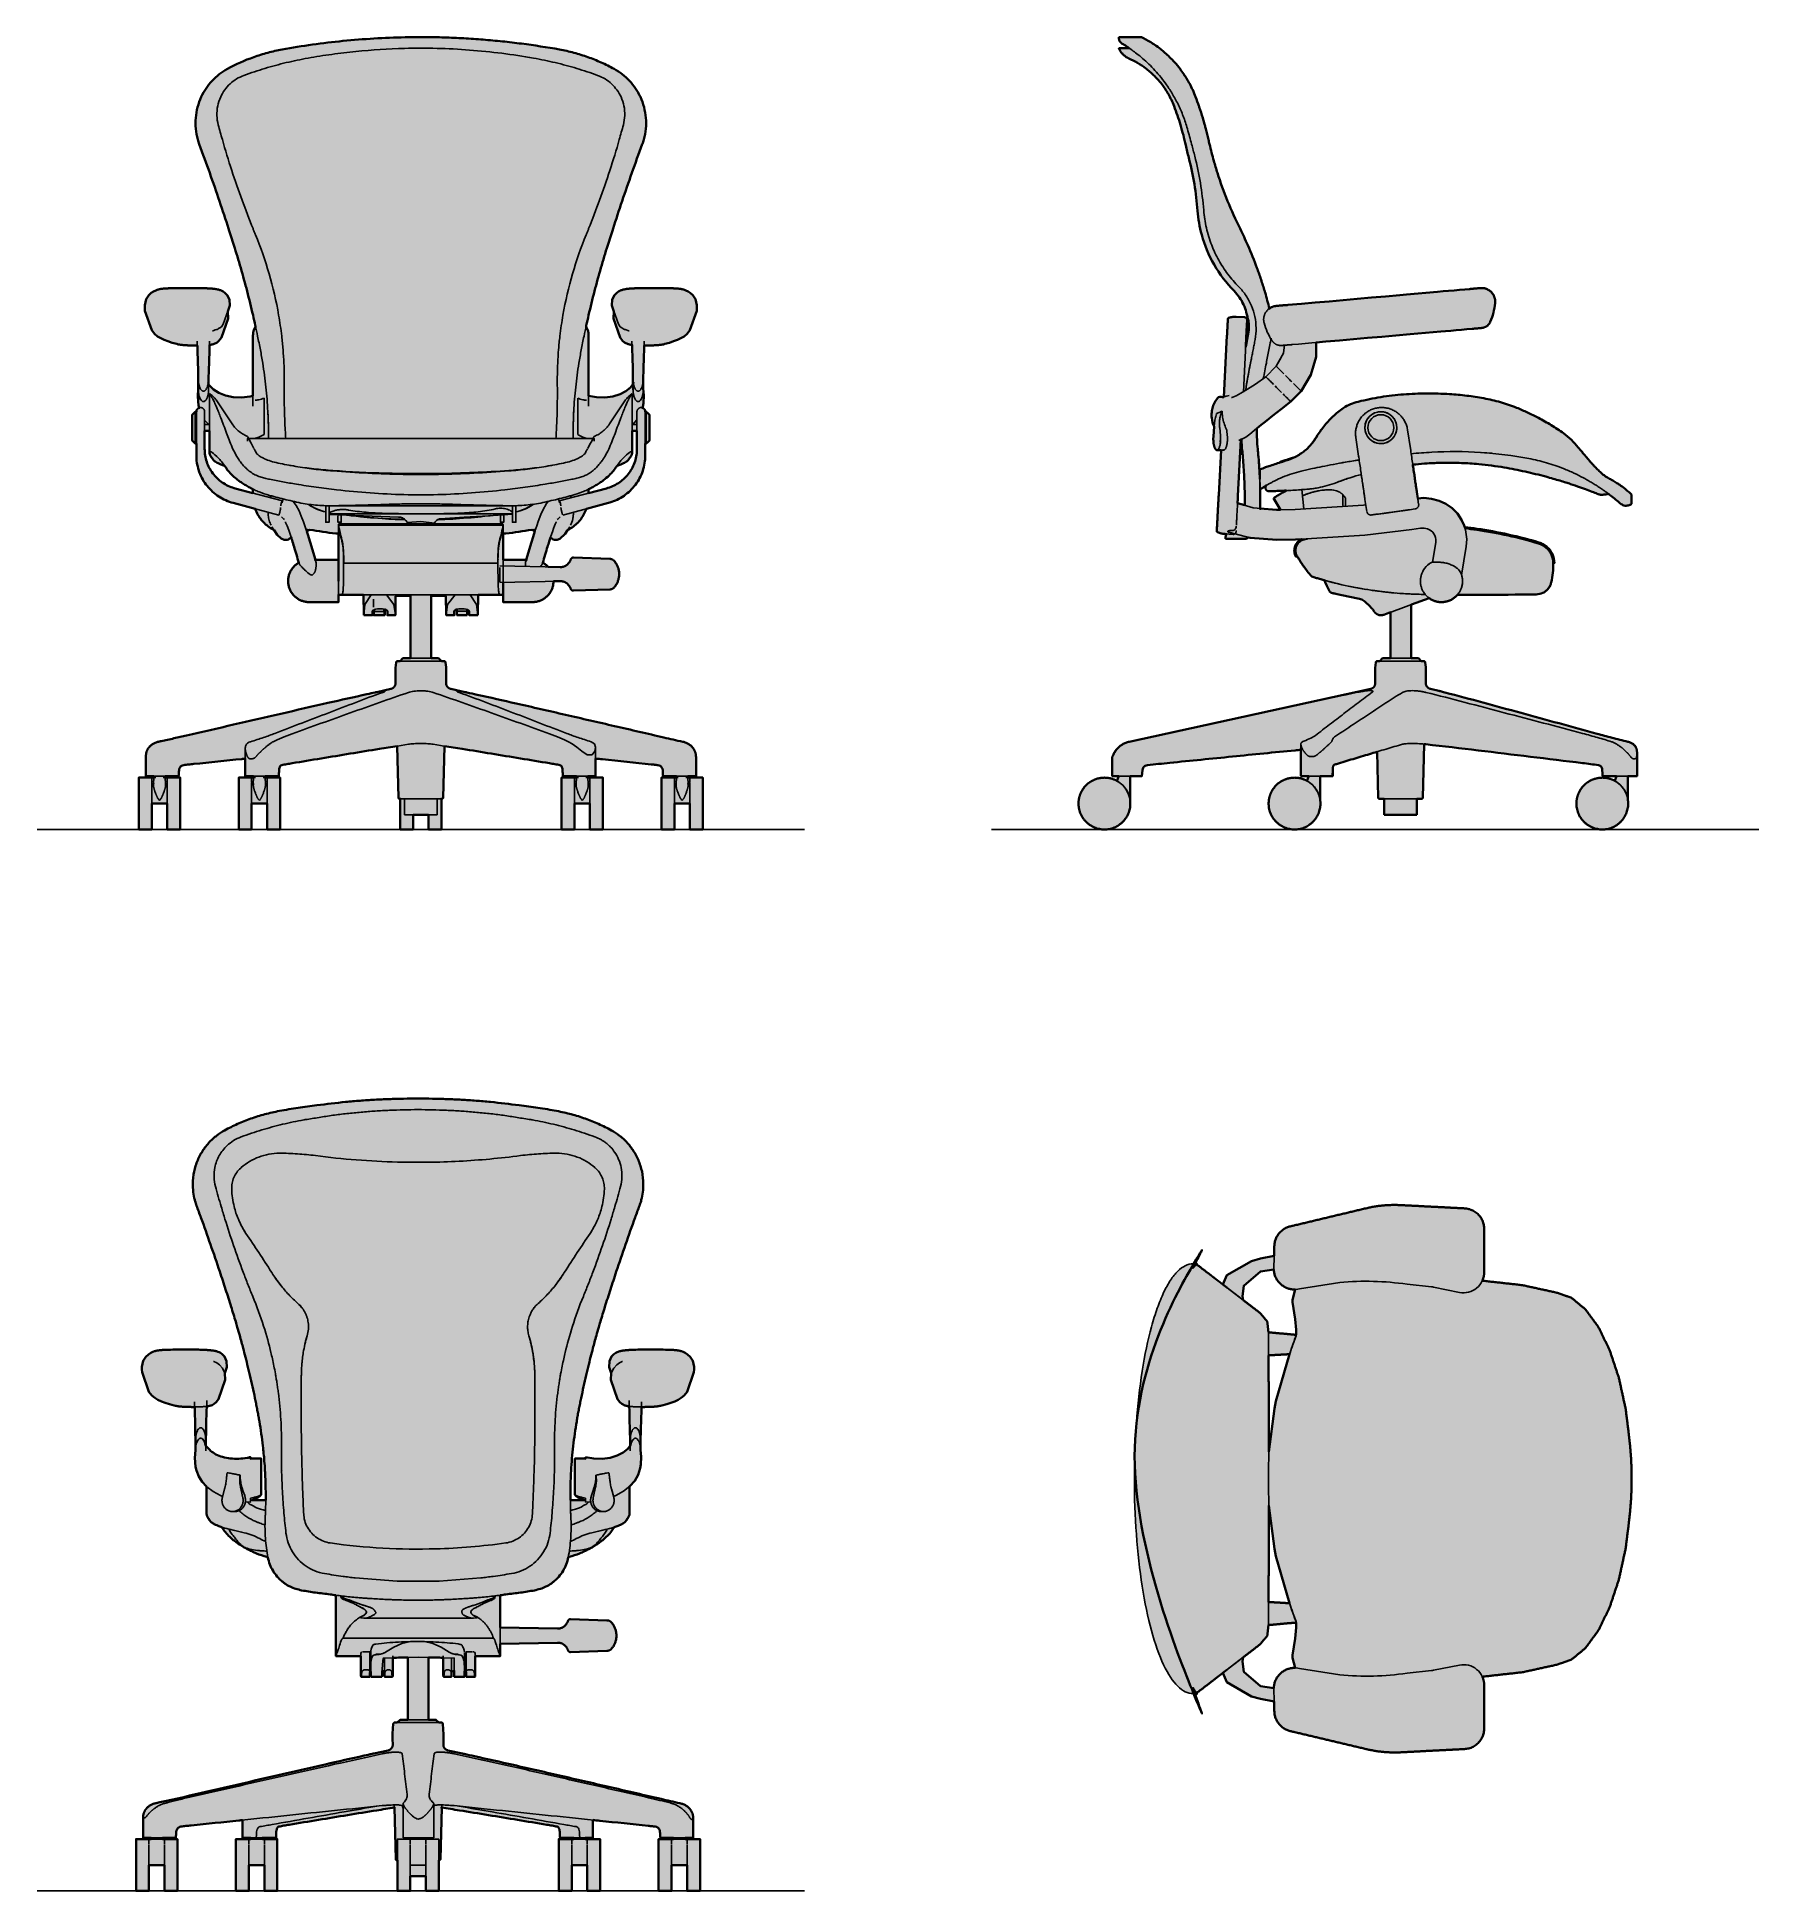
# Model space of a CAD drawing. Header units: millimetres. Extents: x 0 to 2114, y -1303 to 973.
import ezdxf

# ---------------------------------------------------------------- set-up
doc = ezdxf.new("R2010")
doc.units = ezdxf.units.MM
doc.layers.add('Blocks', color=7, linetype='Continuous')
doc.layers.add('Blocks$Fill', color=7, linetype='Continuous', true_color=0xffffff)
for name, color, linetype, lineweight, true_color in [('Blocks$Inner', 7, 'Continuous', 25, 0x007f00), ('Blocks$Outline', 7, 'Continuous', 35, 0xff3f3f), ('Groud', 7, 'Continuous', 25, 0x243775)]:
    doc.layers.add(name, color=color, linetype=linetype, lineweight=lineweight, true_color=true_color)

# ---------------------------------------------------------------- blocks, each defined once
blk = doc.blocks.new('Aeron Size B Office Chair Front')
at = {"layer": 'Blocks$Fill'}
h = blk.add_hatch(color=256, dxfattribs=at)
h.paths.add_polyline_path([(268.2, 617.6), (265.1, 631.4), (257.9, 660.8), (250, 689.4), (235.1, 737.7), (212, 806.1), (199.2, 841.3), (198.7, 842.7), (198.2, 844.1), (197.8, 845.5), (197.4, 847), (196.9, 848.6), (196.5, 850.3), (196.1, 852), (195.8, 853.6), (195.5, 855.3), (195.3, 857), (195, 858.7), (194.9, 860.3), (194.7, 862), (194.6, 863.7), (194.6, 865.4), (194.5, 867.1), (194.5, 868.8), (194.6, 870.4), (194.7, 872.1), (194.8, 873.8), (194.9, 875.5), (195.1, 877.1), (195.4, 878.8), (195.6, 880.4), (195.9, 882.1), (196.3, 883.7), (196.6, 885.3), (197.1, 886.9), (197.5, 888.5), (198, 890.1), (198.5, 891.7), (199, 893.2), (199.6, 894.8), (200.2, 896.3), (200.9, 897.8), (201.5, 899.3), (202.2, 900.7), (202.9, 902.1), (203.6, 903.4), (204.3, 904.8), (205.1, 906.1), (205.9, 907.3), (206.7, 908.6), (207.5, 909.9), (208.3, 911.1), (209.2, 912.3), (210.1, 913.5), (211, 914.7), (212, 915.8), (212.9, 917), (213.9, 918.1), (214.9, 919.2), (216, 920.3), (217, 921.3), (218.1, 922.4), (219.2, 923.4), (220.3, 924.4), (221.4, 925.3), (222.6, 926.3), (223.7, 927.2), (224.9, 928.1), (226.1, 929), (227.3, 929.8), (228.6, 930.7), (229.8, 931.5), (231.1, 932.3), (232.4, 933), (233.7, 933.8), (237.6, 935.9), (241.6, 937.9), (245.5, 939.8), (249.6, 941.7), (253.6, 943.4), (257.7, 945.1), (261.9, 946.7), (266, 948.3), (270.2, 949.7), (274.5, 951.1), (278.8, 952.4), (283.2, 953.6), (287.5, 954.7), (292, 955.8), (296.4, 956.7), (300.9, 957.6), (319.5, 960.7), (338.1, 963.5), (356.8, 966), (375.6, 968), (394.5, 969.8), (413.6, 971.1), (432.7, 972), (451.9, 972.6), (475.9, 972.8), (499.9, 972.4), (523.9, 971.4), (547.7, 969.8), (571.3, 967.6), (594.8, 964.8), (618.1, 961.5), (641.3, 957.6), (645.8, 956.7), (650.3, 955.8), (654.7, 954.7), (659.1, 953.6), (663.4, 952.4), (667.7, 951.1), (672, 949.7), (676.2, 948.3), (680.4, 946.7), (684.5, 945.1), (688.6, 943.4), (692.7, 941.7), (696.7, 939.8), (700.7, 937.9), (704.6, 935.9), (708.5, 933.8), (709.8, 933), (711.1, 932.3), (712.4, 931.5), (713.7, 930.7), (714.9, 929.8), (716.1, 929), (717.3, 928.1), (718.5, 927.2), (719.7, 926.3), (720.8, 925.3), (722, 924.4), (723.1, 923.4), (724.2, 922.4), (725.2, 921.3), (726.3, 920.3), (727.3, 919.2), (728.3, 918.1), (729.3, 917), (730.3, 915.8), (731.2, 914.7), (732.1, 913.5), (733, 912.3), (733.9, 911.1), (734.7, 909.9), (735.6, 908.6), (736.4, 907.3), (737.1, 906.1), (737.9, 904.8), (738.6, 903.4), (739.3, 902.1), (740, 900.7), (740.7, 899.3), (741.4, 897.8), (742, 896.3), (742.6, 894.8), (743.2, 893.2), (743.8, 891.7), (744.3, 890.1), (744.7, 888.5), (745.2, 886.9), (745.6, 885.3), (746, 883.7), (746.3, 882.1), (746.6, 880.4), (746.9, 878.8), (747.1, 877.1), (747.3, 875.5), (747.4, 873.8), (747.6, 872.1), (747.7, 870.4), (747.7, 868.8), (747.7, 867.1), (747.7, 865.4), (747.6, 863.7), (747.5, 862), (747.4, 860.3), (747.2, 858.7), (747, 857), (746.7, 855.3), (746.4, 853.6), (746.1, 852), (745.7, 850.3), (745.3, 848.6), (744.9, 847), (744.4, 845.5), (744, 844.1), (743.5, 842.7), (743, 841.3), (730.3, 806.1), (700.6, 717.2), (692.2, 689.4), (684.4, 660.8), (677.1, 631.4), (674, 617.7), (674.7, 616.3), (675.1, 615.5), (675.5, 614.6), (675.8, 613.7), (676.1, 612.8), (676.4, 611.9), (676.6, 611), (676.8, 610.1), (677, 609.2), (677.1, 608.2), (677.2, 607.3), (677.2, 606.3), (677.2, 605.8), (677.2, 532.5), (686.9, 530.8), (697.1, 530.5), (706.9, 531.7), (715.7, 534.4), (723, 538.2), (728.5, 542.7), (731.6, 546.8), (731.6, 552.9), (730.5, 595), (729.3, 595.1), (728.2, 595.3), (727.6, 595.4), (727, 595.5), (726.4, 595.7), (725.7, 595.9), (724.9, 596.1), (724, 596.5), (722.9, 597.1), (721.4, 598), (718.9, 600.1), (716, 603.9), (707.8, 627.4), (708.2, 635.9), (705.7, 643.1), (706.1, 650.6), (708.8, 656.1), (711.6, 659), (713.8, 660.6), (715.5, 661.4), (716.8, 662), (717.8, 662.3), (718.7, 662.6), (719.5, 662.8), (720.3, 663), (721, 663.1), (721.7, 663.3), (723, 663.5), (725.1, 663.7), (728.1, 664), (733, 664.3), (743.6, 664.6), (769.2, 664.6), (782.8, 664.3), (786, 664.1), (788, 663.9), (789.5, 663.7), (790.5, 663.6), (791.1, 663.5), (791.7, 663.4), (792.3, 663.2), (792.9, 663), (793.7, 662.8), (794.7, 662.5), (796.7, 661.7), (799.2, 660.5), (802, 658.7), (805.2, 655.9), (808.5, 651), (810.1, 643.5), (810.1, 640.2), (809.8, 636.8), (801.4, 612.8), (798, 608.3), (794.3, 605.3), (790.4, 603), (786.2, 601), (781.5, 599.3), (776.4, 597.6), (770.6, 596.1), (768.9, 595.6), (768.3, 595.5), (767.7, 595.4), (767.2, 595.3), (766.1, 595.1), (764.4, 594.9), (761.9, 594.6), (757.8, 594.4), (751.7, 594.2), (745.4, 594.2), (744.3, 552.3), (744.3, 541.5), (745, 533.1), (744.6, 523.4), (743.8, 519), (743.4, 517.7), (743.4, 517.6), (743.6, 517.6), (743.8, 517.5), (744, 517.4), (744.2, 517.3), (744.3, 517.2), (744.5, 517.1), (744.7, 517), (744.8, 516.8), (745, 516.7), (745.1, 516.6), (745.3, 516.4), (745.4, 516.3), (745.5, 516.1), (745.7, 515.9), (745.8, 515.8), (745.9, 515.6), (746, 515.4), (746.1, 515.3), (746.2, 515.1), (746.3, 514.9), (746.4, 514.7), (746.4, 514.5), (746.5, 514.3), (746.5, 514.1), (746.6, 513.9), (746.6, 513.7), (746.6, 513.5), (746.7, 513.3), (746.7, 513.1), (746.7, 512.9), (746.7, 512.9), (748, 512.9), (751.7, 509.2), (751.7, 493.3), (751.7, 477.4), (748, 473.7), (746.7, 473.7), (746.6, 456.8), (746.5, 454.4), (746.2, 452), (745.9, 449.6), (745.5, 447.2), (744.9, 444.9), (744.3, 442.5), (743.6, 440.2), (742.8, 438), (741.9, 435.7), (740.9, 433.5), (739.8, 431.4), (738.6, 429.2), (737.4, 427.2), (736, 425.1), (734.6, 423.2), (733.1, 421.3), (731.5, 419.4), (729.9, 417.6), (728.2, 415.9), (726.4, 414.3), (724.5, 412.7), (722.6, 411.2), (720.7, 409.8), (718.6, 408.4), (716.6, 407.2), (714.4, 406), (712.3, 404.9), (710, 403.9), (707.8, 403), (705.5, 402.2), (703.2, 401.4), (701.5, 400.9), (674.5, 393.8), (673.5, 391.2), (672.7, 389.5), (671.8, 387.8), (670.9, 386.1), (670, 384.5), (668.9, 382.9), (667.8, 381.4), (666.7, 379.9), (665.4, 378.4), (664.2, 377), (662.8, 375.7), (661.4, 374.4), (660, 373.1), (658.5, 372), (657, 370.9), (655.4, 369.8), (653.8, 368.8), (651.4, 367.4), (648.4, 362.8), (641.9, 356.8), (638.5, 355.5), (635.3, 355.7), (633.5, 356.2), (630.2, 358.4), (620.8, 327.5), (621.3, 327.3), (622.1, 326.8), (623, 326.2), (623.8, 325.6), (624.7, 324.9), (625.4, 324.3), (626.2, 323.5), (627.3, 322.4), (642.7, 322.1), (643.3, 322.1), (643.8, 322.2), (644.3, 322.2), (644.8, 322.3), (645.3, 322.4), (645.8, 322.5), (646.2, 322.6), (646.7, 322.8), (647.2, 323), (647.7, 323.2), (648.1, 323.4), (648.6, 323.6), (649, 323.8), (649.5, 324.1), (649.9, 324.4), (650.3, 324.7), (650.7, 325), (651.1, 325.3), (651.5, 325.7), (651.8, 326), (652.1, 326.4), (652.5, 326.8), (652.9, 327.3), (653.3, 327.8), (653.6, 328.3), (654, 328.8), (654.3, 329.4), (654.5, 329.9), (654.8, 330.5), (655, 331), (655.2, 331.6), (655.3, 331.7), (655.3, 331.8), (655.4, 331.9), (655.4, 332), (655.5, 332.2), (655.6, 332.3), (655.6, 332.4), (655.7, 332.5), (655.8, 332.6), (655.9, 332.7), (656, 332.8), (656.1, 332.9), (656.2, 333), (656.3, 333.1), (656.4, 333.1), (656.5, 333.2), (656.6, 333.3), (656.7, 333.4), (656.8, 333.4), (656.9, 333.5), (657.1, 333.5), (657.2, 333.6), (657.3, 333.6), (657.4, 333.7), (657.5, 333.7), (657.7, 333.7), (657.8, 333.8), (657.9, 333.8), (658.1, 333.8), (658.2, 333.8), (658.3, 333.8), (658.5, 333.8), (703.1, 332.2), (703.4, 332.2), (703.7, 332.2), (704, 332.2), (704.3, 332.1), (704.6, 332), (704.9, 332), (705.2, 331.9), (705.5, 331.8), (705.8, 331.7), (706.1, 331.5), (706.4, 331.4), (706.6, 331.3), (706.9, 331.1), (707.2, 330.9), (707.4, 330.8), (707.7, 330.6), (707.9, 330.4), (708.1, 330.2), (708.4, 330), (708.6, 329.7), (708.8, 329.5), (709.2, 329.1), (709.8, 328.3), (710.3, 327.5), (710.9, 326.6), (711.4, 325.8), (711.9, 324.9), (712.3, 324), (712.7, 323.1), (713.1, 322.2), (713.4, 321.3), (713.7, 320.3), (714, 319.4), (714.2, 318.4), (714.3, 317.4), (714.5, 316.4), (714.6, 315.5), (714.6, 314.5), (714.7, 313.5), (714.7, 312.9), (714.6, 311.9), (714.5, 310.9), (714.4, 309.9), (714.2, 309), (714, 308), (713.8, 307), (713.5, 306.1), (713.2, 305.1), (712.9, 304.2), (712.5, 303.3), (712, 302.4), (711.6, 301.5), (711.1, 300.7), (710.6, 299.8), (710, 299), (709.4, 298.2), (708.8, 297.5), (708.6, 297.3), (708.4, 297), (708.2, 296.8), (708, 296.6), (707.7, 296.4), (707.5, 296.2), (707.2, 296.1), (707, 295.9), (706.7, 295.7), (706.4, 295.6), (706.1, 295.4), (705.9, 295.3), (705.6, 295.2), (705.3, 295.1), (705, 295), (704.7, 294.9), (704.4, 294.9), (704.1, 294.8), (703.8, 294.8), (703.5, 294.8), (703.1, 294.7), (658.5, 293.2), (658.4, 293.2), (658.2, 293.2), (658.1, 293.2), (658, 293.2), (657.8, 293.2), (657.7, 293.2), (657.6, 293.3), (657.5, 293.3), (657.3, 293.3), (657.2, 293.4), (657.1, 293.4), (657, 293.5), (656.8, 293.5), (656.7, 293.6), (656.6, 293.7), (656.5, 293.7), (656.4, 293.8), (656.3, 293.9), (656.2, 294), (656.1, 294.1), (656, 294.2), (655.9, 294.3), (655.8, 294.4), (655.7, 294.5), (655.7, 294.6), (655.6, 294.7), (655.5, 294.8), (655.5, 294.9), (655.4, 295), (655.3, 295.1), (655.3, 295.3), (655.2, 295.4), (655.1, 295.8), (654.9, 296.4), (654.6, 296.9), (654.3, 297.5), (654, 298), (653.7, 298.5), (653.4, 299), (653, 299.5), (652.6, 300), (652.2, 300.5), (651.8, 300.9), (651.6, 301.2), (651.2, 301.5), (650.8, 301.9), (650.5, 302.2), (650, 302.5), (649.6, 302.8), (649.2, 303), (648.8, 303.3), (648.3, 303.5), (647.8, 303.7), (647.4, 303.9), (646.9, 304.1), (646.4, 304.3), (645.9, 304.4), (645.4, 304.5), (644.9, 304.6), (644.4, 304.7), (643.9, 304.8), (643.4, 304.8), (642.9, 304.8), (642.4, 304.8), (634, 304.7), (634, 303.7), (633.9, 302.6), (633.8, 301.6), (633.7, 300.6), (633.5, 299.6), (633.2, 298.5), (633, 297.6), (632.6, 296.6), (632.3, 295.6), (631.9, 294.6), (631.5, 293.7), (631, 292.8), (630.5, 291.9), (629.9, 291), (629.4, 290.1), (628.8, 289.3), (628.1, 288.5), (627.4, 287.7), (626.7, 286.9), (626, 286.2), (625.2, 285.5), (624.4, 284.8), (623.6, 284.2), (622.8, 283.6), (621.9, 283), (621, 282.5), (620.1, 282), (619.2, 281.5), (618.2, 281.1), (617.3, 280.7), (616.3, 280.4), (615.3, 280.1), (614.3, 279.8), (613.3, 279.6), (612.3, 279.4), (611.3, 279.3), (610.2, 279.2), (609.2, 279.1), (608.2, 279.1), (572.2, 279.1), (572.2, 303.4), (572.1, 303.4), (572.1, 288.4), (572.1, 288.4), (572.1, 288.4), (572.1, 288.4), (572.1, 288.4), (572.1, 288.4), (572.1, 288.4), (572.1, 288.3), (572.1, 288.3), (572.1, 288.3), (572.1, 288.3), (572.1, 288.3), (572.1, 288.3), (572.1, 288.3), (572.1, 288.3), (572.1, 288.3), (572.1, 288.3), (572.1, 288.3), (572.1, 288.3), (572.1, 288.3), (572.1, 288.3), (572.1, 288.3), (572.1, 288.3), (572.1, 288.3), (572.1, 288.3), (572.1, 288.3), (572.1, 288.3), (572.1, 288.3), (572, 288.3), (572, 288.3), (572, 288.3), (572, 288.3), (572, 288.3), (572, 288.3), (572, 288.3), (572, 288.3), (572, 288.2), (572, 288.2), (572, 288.2), (572, 288.2), (572, 288.2), (572, 288.2), (572, 288.2), (572, 288.2), (572, 288.2), (572, 288.2), (572, 288.2), (571.9, 288.2), (571.9, 288.2), (571.9, 288.2), (571.9, 288.2), (571.9, 288.2), (571.9, 288.2), (571.9, 288.2), (571.8, 288.2), (571.8, 288.2), (571.8, 288.1), (571.7, 288.1), (571.7, 288.1), (571.7, 288.1), (571.6, 288.1), (571.5, 288.1), (571.5, 288.1), (571.4, 288.1), (571.2, 288.1), (541.4, 288.1), (541.2, 263.6), (541.2, 263.6), (541.2, 263.5), (541.2, 263.4), (541.1, 263.3), (541.1, 263.3), (541.1, 263.2), (541.1, 263.2), (541.1, 263.2), (541.1, 263.2), (541.1, 263.1), (541.1, 263.1), (541.1, 263.1), (541.1, 263.1), (541.1, 263.1), (541.1, 263.1), (541.1, 263.1), (541.1, 263.1), (541.1, 263.1), (541.1, 263.1), (541.1, 263.1), (541.1, 263.1), (541.1, 263.1), (541.1, 263.1), (541.1, 263), (541.1, 263), (541.1, 263), (541.1, 263), (541.1, 263), (541.1, 263), (541, 263), (541, 263), (541, 263), (541, 263), (541, 263), (541, 263), (541, 263), (541, 263), (541, 263), (541, 263), (541, 263), (541, 263), (541, 263), (541, 263), (541, 263), (541, 263), (541, 263), (541, 263), (541, 263), (541, 263), (541, 263), (541, 263), (541, 263), (541, 263), (541, 263), (541, 263), (541, 263), (541, 263), (541, 263), (541, 263), (541, 263), (541, 263), (530.3, 263), (530.3, 267.7), (530.1, 268.5), (529.3, 269.3), (528.1, 269.9), (528.1, 268), (528.2, 263), (515.5, 263), (515.5, 270.3), (514.4, 269.9), (513.2, 269.3), (512.4, 268.5), (512.1, 267.7), (512.1, 263.6), (512.1, 263), (502.4, 263), (502.4, 263), (502.4, 263), (502.4, 263), (502.4, 263), (502.4, 263), (502.4, 263), (502.4, 263), (502.4, 263), (502.4, 263), (502.4, 263), (502.4, 263), (502.4, 263), (502.4, 263), (502.4, 263), (502.4, 263), (502.4, 263), (502.4, 263), (502.4, 263), (502.4, 263), (502.4, 263), (502.4, 263), (502.4, 263), (502.4, 263), (502.4, 263), (502.4, 263), (502.4, 263), (502.4, 263), (502.4, 263), (502.4, 263), (502.4, 263), (502.4, 263), (502.4, 263), (502.4, 263), (502.4, 263), (502.4, 263), (502.4, 263), (502.4, 263), (502.4, 263), (502.4, 263), (502.4, 263), (502.4, 263), (502.4, 263), (502.4, 263), (502.4, 263), (502.4, 263), (502.4, 263), (502.4, 263), (502.4, 263.1), (502.4, 263.1), (502.4, 263.1), (502.4, 263.1), (502.4, 263.1), (502.4, 263.1), (502.4, 263.1), (502.4, 263.1), (502.4, 263.1), (502.3, 263.1), (502.3, 263.1), (502.3, 263.1), (502.3, 263.1), (502.3, 263.1), (502.3, 263.1), (502.3, 263.1), (502.3, 263.2), (502.3, 263.2), (502.3, 263.2), (502.3, 263.2), (502.3, 263.3), (502.3, 263.3), (502.3, 263.4), (502.2, 263.5), (502.2, 263.5), (502.2, 263.6), (502, 286.5), (483.8, 287), (483.8, 210.2), (493, 210.2), (496.6, 206.7), (499.8, 206.7), (499.9, 206.7), (499.9, 206.7), (500, 206.7), (500.1, 206.7), (500.2, 206.6), (500.2, 206.6), (500.3, 206.6), (500.4, 206.6), (500.4, 206.6), (500.5, 206.5), (500.6, 206.5), (500.6, 206.5), (500.7, 206.4), (500.8, 206.4), (500.8, 206.3), (500.9, 206.3), (500.9, 206.2), (501, 206.2), (501, 206.1), (501.1, 206.1), (501.1, 206), (501.2, 206), (501.2, 205.9), (501.3, 205.9), (501.3, 205.8), (501.3, 205.7), (501.4, 205.7), (501.4, 205.6), (501.4, 205.5), (501.5, 205.5), (501.5, 205.4), (501.5, 205.3), (501.5, 205.3), (501.5, 205.2), (501.6, 205.1), (501.6, 205), (502.1, 199.3), (502.4, 192.9), (502.4, 186.4), (502.2, 179.9), (502.2, 179.6), (502.2, 179.3), (502.2, 179), (502.2, 178.7), (502.3, 178.5), (502.3, 178.2), (502.4, 177.9), (502.4, 177.6), (502.5, 177.4), (502.6, 177.1), (502.7, 176.8), (502.8, 176.6), (503, 176.3), (503.1, 176), (503.3, 175.8), (503.4, 175.6), (503.6, 175.3), (503.7, 175.1), (503.9, 174.9), (504.1, 174.7), (504.3, 174.5), (504.5, 174.3), (504.7, 174.1), (505, 173.9), (505.2, 173.7), (505.4, 173.6), (505.7, 173.4), (505.9, 173.3), (506.2, 173.2), (506.4, 173), (506.7, 172.9), (507, 172.8), (507.2, 172.7), (507.5, 172.7), (507.8, 172.6), (525.7, 168.6), (769.6, 112.9), (781, 110.3), (792.8, 107.7), (793.8, 107.4), (794.8, 107.1), (795.8, 106.8), (796.3, 106.6), (796.8, 106.4), (797.3, 106.2), (797.8, 106), (798.2, 105.8), (798.7, 105.6), (799.1, 105.3), (799.5, 105.1), (800, 104.9), (800.4, 104.6), (800.8, 104.4), (801.2, 104.1), (801.5, 103.8), (801.9, 103.5), (802.3, 103.2), (802.6, 102.9), (803, 102.6), (803.3, 102.3), (803.6, 102), (803.9, 101.7), (804.2, 101.4), (804.5, 101), (804.8, 100.7), (805.1, 100.4), (805.3, 100), (805.6, 99.7), (805.8, 99.3), (806, 99), (806.3, 98.6), (806.5, 98.3), (806.7, 97.9), (806.9, 97.6), (807.1, 97.2), (807.2, 96.8), (807.4, 96.5), (807.6, 96.1), (807.7, 95.7), (807.9, 95.4), (808, 95), (808.1, 94.6), (808.3, 94.1), (808.4, 93.7), (808.5, 93.5), (808.5, 93.1), (808.6, 92.7), (808.7, 92.3), (808.8, 91.9), (808.8, 91.5), (808.9, 91), (808.9, 90.6), (808.9, 90.2), (809, 89.8), (809, 89.5), (809, 89.1), (809, 88.8), (809, 65.3), (798.9, 65.3), (799, 63.6), (817.3, 63.6), (817.3, 0), (801.4, 0), (801.4, 31.8), (782.4, 31.8), (782.4, 0), (766.5, 0), (766.5, 63.6), (782.4, 63.6), (784.8, 63.6), (784.9, 65.3), (777.8, 65.3), (768.6, 65.3), (768.4, 69), (768.1, 72.7), (768, 72.9), (768, 73.1), (768, 73.3), (768, 73.5), (767.9, 73.7), (767.9, 73.9), (767.8, 74.1), (767.8, 74.3), (767.7, 74.4), (767.6, 74.6), (767.6, 74.8), (767.5, 75), (767.4, 75.2), (767.3, 75.4), (767.3, 75.5), (767.2, 75.7), (767.1, 75.9), (767, 76.1), (766.9, 76.2), (766.7, 76.4), (766.6, 76.5), (766.5, 76.7), (766.4, 76.8), (766.3, 77), (766.1, 77.1), (766, 77.3), (765.9, 77.4), (765.7, 77.5), (765.6, 77.7), (765.4, 77.8), (765.3, 77.9), (765.1, 78), (765, 78.1), (764.8, 78.2), (764.6, 78.3), (764.5, 78.4), (764.3, 78.5), (764.1, 78.5), (764, 78.6), (763.8, 78.7), (763.6, 78.8), (763.4, 78.8), (763.2, 78.9), (763.1, 78.9), (762.9, 78.9), (762.7, 79), (762.5, 79), (762.3, 79), (685.7, 87.1), (685.7, 65.3), (676.3, 65.3), (676.4, 63.6), (694.7, 63.6), (694.7, 0), (678.8, 0), (678.8, 31.8), (659.8, 31.8), (659.8, 0), (643.9, 0), (643.9, 63.6), (659.8, 63.6), (662.2, 63.6), (662.3, 65.3), (645.5, 65.3), (645.1, 72.7), (645.1, 73.1), (645.1, 73.5), (645, 73.9), (645, 74.3), (644.9, 74.6), (644.8, 75), (644.7, 75.4), (644.7, 75.5), (644.6, 75.7), (644.6, 75.9), (644.5, 76.1), (644.5, 76.2), (644.4, 76.4), (644.3, 76.5), (644.3, 76.7), (644.2, 76.8), (644.1, 77), (644.1, 77.1), (644, 77.3), (643.9, 77.4), (643.8, 77.5), (643.7, 77.7), (643.7, 77.8), (643.6, 77.9), (643.5, 78), (643.4, 78.1), (643.3, 78.2), (643.3, 78.3), (643.2, 78.3), (643.2, 78.3), (643.1, 78.4), (643.1, 78.4), (643, 78.5), (643, 78.5), (642.9, 78.5), (642.9, 78.6), (642.8, 78.6), (642.8, 78.7), (642.7, 78.7), (642.7, 78.7), (642.6, 78.8), (642.6, 78.8), (642.5, 78.8), (642.5, 78.8), (642.4, 78.9), (642.4, 78.9), (642.3, 78.9), (642.3, 78.9), (642.2, 78.9), (642.2, 79), (642.1, 79), (642.1, 79), (642, 79), (642, 79), (641.9, 79), (557.7, 93.1), (500.2, 102.4), (498.5, 38.9), (498.5, 38.8), (498.5, 38.8), (498.5, 38.7), (498.5, 38.7), (498.5, 38.6), (498.5, 38.6), (498.4, 38.5), (498.4, 38.5), (498.4, 38.5), (498.4, 38.4), (498.4, 38.4), (498.3, 38.3), (498.3, 38.3), (498.3, 38.2), (498.3, 38.2), (498.2, 38.2), (498.2, 38.1), (498.2, 38.1), (498.1, 38.1), (498.1, 38), (498.1, 38), (498, 38), (498, 37.9), (497.9, 37.9), (497.9, 37.9), (497.9, 37.9), (497.8, 37.8), (497.8, 37.8), (497.7, 37.8), (497.7, 37.8), (497.6, 37.8), (497.6, 37.8), (497.5, 37.8), (497.5, 37.7), (497.4, 37.7), (497.4, 37.7), (497.4, 37.7), (497.3, 37.7), (496.5, 37.7), (496.5, 0), (480.7, 0), (480.7, 18.1), (461.6, 18.1), (461.6, 0), (445.7, 0), (445.7, 37.7), (444.9, 37.7), (444.9, 37.7), (444.8, 37.7), (444.8, 37.7), (444.7, 37.7), (444.7, 37.8), (444.6, 37.8), (444.6, 37.8), (444.5, 37.8), (444.5, 37.8), (444.4, 37.8), (444.4, 37.9), (444.4, 37.9), (444.3, 37.9), (444.3, 37.9), (444.2, 38), (444.2, 38), (444.2, 38), (444.1, 38), (444.1, 38.1), (444.1, 38.1), (444, 38.1), (444, 38.2), (444, 38.2), (443.9, 38.3), (443.9, 38.3), (443.9, 38.3), (443.9, 38.4), (443.8, 38.4), (443.8, 38.5), (443.8, 38.5), (443.8, 38.6), (443.8, 38.6), (443.8, 38.7), (443.8, 38.7), (443.8, 38.8), (443.7, 38.8), (443.7, 38.9), (443.7, 38.9), (442.1, 102.4), (300.3, 79), (300.3, 79), (300.2, 79), (300.2, 79), (300.1, 79), (300.1, 79), (300, 78.9), (299.9, 78.9), (299.9, 78.9), (299.8, 78.9), (299.8, 78.9), (299.7, 78.8), (299.7, 78.8), (299.6, 78.8), (299.6, 78.8), (299.5, 78.7), (299.5, 78.7), (299.4, 78.7), (299.4, 78.6), (299.3, 78.6), (299.3, 78.5), (299.2, 78.5), (299.2, 78.5), (299.2, 78.4), (299.1, 78.4), (299.1, 78.3), (299, 78.3), (299, 78.3), (298.9, 78.2), (298.8, 78.1), (298.7, 78), (298.7, 77.9), (298.6, 77.8), (298.5, 77.7), (298.4, 77.5), (298.3, 77.4), (298.3, 77.3), (298.2, 77.1), (298.1, 77), (298, 76.8), (298, 76.7), (297.9, 76.5), (297.8, 76.4), (297.8, 76.2), (297.7, 76.1), (297.7, 75.9), (297.6, 75.7), (297.6, 75.5), (297.5, 75.4), (297.4, 75), (297.3, 74.6), (297.3, 74.3), (297.2, 73.9), (297.2, 73.5), (297.1, 73.1), (297.1, 72.7), (296.8, 65.3), (289.2, 65.3), (279.9, 65.3), (280, 63.6), (298.3, 63.6), (298.3, 0), (282.5, 0), (282.5, 31.8), (263.4, 31.8), (263.4, 0), (247.5, 0), (247.5, 63.6), (263.4, 63.6), (265.9, 63.6), (265.9, 65.3), (255.6, 65.3), (255.6, 87), (180, 79), (179.8, 79), (179.6, 79), (179.4, 78.9), (179.2, 78.9), (179.1, 78.9), (178.9, 78.8), (178.7, 78.8), (178.5, 78.7), (178.4, 78.6), (178.2, 78.5), (178, 78.5), (177.9, 78.4), (177.7, 78.3), (177.5, 78.2), (177.4, 78.1), (177.2, 78), (177.1, 77.9), (176.9, 77.8), (176.8, 77.7), (176.6, 77.5), (176.5, 77.4), (176.4, 77.3), (176.2, 77.1), (176.1, 77), (176, 76.8), (175.9, 76.7), (175.7, 76.5), (175.6, 76.4), (175.5, 76.2), (175.4, 76.1), (175.3, 75.9), (175.2, 75.7), (175.1, 75.5), (175, 75.4), (175, 75.2), (174.9, 75), (174.8, 74.8), (174.7, 74.6), (174.7, 74.5), (174.6, 74.3), (174.6, 74.1), (174.5, 73.9), (174.5, 73.7), (174.4, 73.5), (174.4, 73.3), (174.4, 73.1), (174.4, 72.9), (174.3, 72.7), (174, 69), (173.8, 65.3), (164.3, 65.3), (157.4, 65.3), (157.4, 63.6), (175.7, 63.6), (175.7, 0), (159.9, 0), (159.9, 31.8), (140.8, 31.8), (140.8, 0), (124.9, 0), (124.9, 63.6), (140.8, 63.6), (143.3, 63.6), (143.3, 65.3), (133.7, 65.3), (133.7, 91), (133.7, 91.3), (133.7, 91.6), (133.7, 91.9), (133.7, 92.2), (133.8, 92.5), (133.8, 92.9), (133.9, 93.3), (133.9, 93.6), (134, 94), (134.1, 94.3), (134.2, 94.7), (134.2, 94.8), (134.3, 95.2), (134.5, 95.6), (134.7, 96.3), (134.9, 96.6), (135, 97), (135.2, 97.3), (135.3, 97.7), (135.5, 98), (135.7, 98.3), (135.9, 98.7), (136.1, 99), (136.3, 99.3), (136.5, 99.6), (136.7, 99.9), (136.9, 100.3), (137.2, 100.6), (137.7, 101.2), (137.9, 101.5), (138.2, 101.8), (138.5, 102.1), (138.8, 102.4), (139.1, 102.7), (139.4, 103), (139.7, 103.2), (140.1, 103.5), (140.4, 103.8), (140.7, 104.1), (141.1, 104.3), (141.5, 104.6), (141.8, 104.8), (142.2, 105), (142.6, 105.3), (143, 105.5), (143.4, 105.7), (143.9, 105.9), (144.3, 106.1), (144.7, 106.3), (145.2, 106.5), (145.6, 106.6), (146.1, 106.8), (147, 107.1), (148, 107.4), (149, 107.7), (150.6, 108.1), (152.3, 108.4), (168.1, 111.9), (183.4, 115.3), (241.3, 128.7), (417, 168.7), (434.8, 172.7), (435.1, 172.8), (435.3, 172.8), (435.6, 172.9), (435.9, 173.1), (436.1, 173.2), (436.4, 173.3), (436.6, 173.5), (436.9, 173.6), (437.1, 173.8), (437.3, 173.9), (437.5, 174.1), (437.8, 174.3), (438, 174.5), (438.2, 174.7), (438.4, 174.9), (438.5, 175.1), (438.7, 175.4), (438.9, 175.6), (439, 175.9), (439.2, 176.1), (439.3, 176.4), (439.4, 176.6), (439.5, 176.9), (439.6, 177.1), (439.7, 177.4), (439.8, 177.7), (439.9, 178), (439.9, 178.2), (440, 178.5), (440, 178.8), (440.1, 179.1), (440.1, 179.4), (440.1, 179.7), (440.1, 179.9), (439.9, 185.7), (439.9, 192.1), (440.1, 198.6), (440.7, 205), (440.7, 205.1), (440.7, 205.2), (440.7, 205.2), (440.7, 205.3), (440.7, 205.4), (440.8, 205.4), (440.8, 205.5), (440.8, 205.6), (440.9, 205.7), (440.9, 205.7), (440.9, 205.8), (441, 205.8), (441, 205.9), (441, 206), (441.1, 206), (441.1, 206.1), (441.2, 206.1), (441.2, 206.2), (441.3, 206.2), (441.4, 206.3), (441.4, 206.3), (441.5, 206.4), (441.5, 206.4), (441.6, 206.4), (441.7, 206.5), (441.7, 206.5), (441.8, 206.5), (441.9, 206.6), (441.9, 206.6), (442, 206.6), (442.1, 206.6), (442.1, 206.6), (442.2, 206.7), (442.3, 206.7), (442.4, 206.7), (442.4, 206.7), (442.5, 206.7), (442.5, 206.7), (445.6, 206.7), (449.2, 210.2), (458.4, 210.2), (458.4, 286.9), (440.2, 286.4), (440, 263.6), (440, 263.5), (440, 263.4), (440, 263.4), (440, 263.3), (440, 263.3), (439.9, 263.2), (439.9, 263.2), (439.9, 263.2), (439.9, 263.2), (439.9, 263.1), (439.9, 263.1), (439.9, 263.1), (439.9, 263.1), (439.9, 263.1), (439.9, 263.1), (439.9, 263.1), (439.9, 263.1), (439.9, 263.1), (439.9, 263.1), (439.9, 263.1), (439.9, 263.1), (439.9, 263.1), (439.9, 263.1), (439.9, 263.1), (439.9, 263.1), (439.9, 263), (439.9, 263), (439.9, 263), (439.9, 263), (439.8, 263), (439.8, 263), (439.8, 263), (439.8, 263), (439.8, 263), (439.8, 263), (439.8, 263), (439.8, 263), (439.8, 263), (439.8, 263), (439.8, 263), (439.8, 263), (439.8, 263), (439.8, 263), (439.8, 263), (439.8, 263), (439.8, 263), (439.8, 263), (439.8, 263), (439.8, 263), (439.8, 263), (439.8, 263), (439.8, 263), (439.8, 263), (439.8, 263), (439.8, 263), (439.8, 263), (439.8, 263), (439.8, 263), (439.8, 263), (439.8, 263), (430.1, 263), (430.1, 263.6), (430.1, 267.7), (429.8, 268.5), (429.1, 269.3), (427.8, 269.9), (427.2, 270.1), (426.9, 264.7), (426.8, 263.6), (426.7, 263.1), (426.6, 263), (413.4, 263), (413.4, 263), (413.4, 263), (413.4, 263), (413.4, 263), (413.4, 263), (413.4, 263), (413.4, 263), (413.4, 263), (413.4, 263), (413.4, 263), (413.4, 263), (413.4, 263), (413.4, 263), (413.4, 263), (413.4, 263), (413.4, 263), (413.4, 263), (413.4, 263), (413.4, 263), (413.4, 263), (413.4, 263), (413.4, 263), (413.4, 263), (413.4, 263), (413.4, 263), (413.4, 263), (413.4, 263), (413.4, 263), (413.4, 263), (413.4, 263), (413.4, 263), (413.4, 263), (413.4, 263), (413.4, 263), (413.4, 263), (413.4, 263), (413.4, 263), (413.4, 263), (413.4, 263), (413.4, 263), (413.4, 263), (413.4, 263), (413.4, 263), (413.4, 263), (413.4, 263), (413.4, 263), (413.4, 263), (413.4, 263), (413.4, 263.1), (413.4, 263.1), (413.4, 263.1), (413.4, 263.1), (413.4, 263.1), (413.4, 263.1), (413.4, 263.1), (413.4, 263.1), (413.4, 263.1), (413.4, 263.2), (413.4, 263.2), (413.4, 263.2), (413.3, 263.3), (413.3, 263.4), (413.3, 263.6), (413.3, 264.1), (413.2, 266.2), (413.2, 268), (413.2, 269.4), (412.9, 269.3), (412.2, 268.5), (411.9, 267.7), (411.9, 263.6), (411.9, 263), (401.2, 263), (401.2, 263), (401.2, 263), (401.2, 263.1), (401.2, 263.1), (401.2, 263.1), (401.2, 263.1), (401.2, 263.1), (401.1, 263.1), (401.1, 263.1), (401.1, 263.2), (401.1, 263.2), (401.1, 263.2), (401.1, 263.2), (401.1, 263.2), (401.1, 263.3), (401.1, 263.3), (401.1, 263.3), (401.1, 263.3), (401.1, 263.4), (401.1, 263.4), (401, 263.5), (401, 263.6), (400.8, 288.1), (371, 288.1), (370.9, 288.1), (370.8, 288.1), (370.7, 288.1), (370.6, 288.1), (370.6, 288.1), (370.5, 288.1), (370.5, 288.1), (370.5, 288.1), (370.4, 288.2), (370.4, 288.2), (370.4, 288.2), (370.4, 288.2), (370.3, 288.2), (370.3, 288.2), (370.3, 288.2), (370.3, 288.2), (370.3, 288.2), (370.3, 288.2), (370.3, 288.2), (370.3, 288.2), (370.3, 288.2), (370.2, 288.2), (370.2, 288.2), (370.2, 288.2), (370.2, 288.2), (370.2, 288.2), (370.2, 288.2), (370.2, 288.3), (370.2, 288.3), (370.2, 288.3), (370.2, 288.3), (370.2, 288.3), (370.2, 288.3), (370.2, 288.3), (370.2, 288.3), (370.2, 288.3), (370.2, 288.3), (370.2, 288.3), (370.2, 288.3), (370.2, 288.3), (370.2, 288.3), (370.2, 288.3), (370.2, 288.3), (370.2, 288.3), (370.2, 288.3), (370.2, 288.3), (370.2, 288.3), (370.2, 288.3), (370.2, 288.3), (370.2, 288.3), (370.2, 288.3), (370.2, 288.3), (370.2, 288.3), (370.1, 288.3), (370.1, 288.3), (370.1, 288.3), (370.1, 288.3), (370.1, 279.1), (334.1, 279.1), (332.8, 279.1), (331.7, 279.2), (330.7, 279.3), (329.7, 279.5), (328.7, 279.7), (327.6, 279.9), (326.7, 280.2), (325.7, 280.5), (324.7, 280.8), (323.7, 281.2), (322.8, 281.7), (321.9, 282.1), (321, 282.6), (320.1, 283.2), (319.2, 283.8), (318.4, 284.4), (317.6, 285), (316.8, 285.7), (316, 286.4), (315.3, 287.1), (314.6, 287.9), (313.9, 288.7), (313.3, 289.5), (312.7, 290.4), (312.1, 291.2), (311.6, 292.1), (311.1, 293), (310.7, 293.9), (310.2, 294.9), (309.8, 295.9), (309.5, 296.8), (309.2, 297.8), (308.9, 298.8), (308.7, 299.8), (308.5, 300.8), (308.4, 301.9), (308.3, 302.9), (308.2, 303.9), (308.2, 305), (308.2, 305.1), (308.2, 306.2), (308.3, 307.2), (308.4, 308.2), (308.5, 309.2), (308.7, 310.3), (309, 311.3), (309.2, 312.3), (309.5, 313.3), (309.9, 314.2), (310.3, 315.2), (310.7, 316.1), (311.2, 317.1), (311.7, 318), (312.2, 318.9), (312.8, 319.7), (313.4, 320.6), (314, 321.4), (314.7, 322.2), (315.4, 322.9), (316.1, 323.7), (316.9, 324.4), (317.7, 325), (318.5, 325.7), (319.4, 326.3), (320.2, 326.8), (321.1, 327.4), (321.4, 327.5), (311.9, 358.8), (308.7, 356.2), (307, 355.7), (303.5, 355.5), (299.8, 357.1), (294.7, 361.7), (291, 367.4), (288.1, 369), (286.5, 370), (285, 371.1), (283.4, 372.2), (282, 373.4), (280.5, 374.6), (279.1, 375.9), (277.8, 377.3), (276.6, 378.7), (275.3, 380.2), (274.2, 381.7), (273.1, 383.2), (272.1, 384.8), (271.1, 386.4), (270.2, 388.1), (269.4, 389.8), (268.6, 391.6), (267.8, 393.8), (238.4, 401.6), (236.1, 402.4), (233.8, 403.2), (231.6, 404.2), (229.4, 405.2), (227.2, 406.3), (225.1, 407.5), (223, 408.8), (221, 410.2), (219.1, 411.6), (217.2, 413.1), (215.4, 414.7), (213.6, 416.4), (211.9, 418.1), (210.3, 419.9), (208.7, 421.8), (207.2, 423.7), (205.8, 425.7), (204.5, 427.7), (203.3, 429.8), (202.2, 431.9), (201.1, 434.1), (200.1, 436.3), (199.2, 438.6), (198.4, 440.9), (197.8, 443.2), (197.2, 445.5), (196.6, 447.9), (196.2, 450.3), (195.9, 452.7), (195.7, 455.1), (195.6, 457.5), (195.6, 459.2), (195.6, 473.7), (194.2, 473.7), (190.5, 477.4), (190.5, 493.3), (190.5, 509.2), (194.2, 512.9), (195.6, 512.9), (195.6, 512.9), (195.6, 513), (195.6, 513.2), (195.6, 513.4), (195.6, 513.6), (195.6, 513.8), (195.7, 514), (195.7, 514.2), (195.8, 514.4), (195.9, 514.6), (195.9, 514.8), (196, 515), (196.1, 515.2), (196.2, 515.4), (196.3, 515.5), (196.4, 515.7), (196.5, 515.9), (196.6, 516), (196.8, 516.2), (196.9, 516.3), (197, 516.5), (197.2, 516.6), (197.3, 516.8), (197.5, 516.9), (197.6, 517), (197.8, 517.1), (198, 517.2), (198.2, 517.4), (198.3, 517.4), (198.5, 517.5), (198.7, 517.6), (198.8, 517.6), (198.1, 520.5), (197.2, 531.7), (197.9, 541.1), (197.9, 552.3), (196.9, 594.2), (189, 594.2), (183, 594.4), (179.7, 594.7), (177.3, 594.9), (175.6, 595.2), (174.5, 595.4), (173.9, 595.5), (173.3, 595.6), (171.6, 596.1), (165.9, 597.6), (160.7, 599.3), (156, 601), (151.8, 603), (147.9, 605.3), (144.2, 608.3), (140.8, 612.8), (132.4, 636.8), (132.1, 640.2), (132.1, 643.5), (133.8, 651), (137.1, 655.9), (140.2, 658.7), (143, 660.5), (145.6, 661.7), (147.6, 662.5), (148.5, 662.8), (149.3, 663), (150, 663.2), (150.6, 663.4), (151.1, 663.5), (151.7, 663.6), (152.7, 663.7), (154.2, 663.9), (156.2, 664.1), (159.5, 664.3), (173, 664.6), (198.7, 664.6), (209.2, 664.3), (214.2, 664), (217.1, 663.7), (219.2, 663.5), (220.6, 663.3), (221.2, 663.1), (222, 663), (222.7, 662.8), (223.5, 662.6), (224.4, 662.3), (225.5, 662), (226.8, 661.4), (228.4, 660.6), (230.6, 659), (233.4, 656.1), (236.1, 650.6), (236.5, 643.1), (234, 635.9), (234.5, 627.4), (226.3, 603.9), (223.3, 600.1), (220.9, 598), (219.4, 597.1), (218.2, 596.5), (217.3, 596.1), (216.5, 595.9), (215.8, 595.7), (215.2, 595.5), (214.6, 595.4), (214.1, 595.3), (213, 595.1), (211.8, 595), (211.7, 595), (210.6, 552.9), (210.6, 546.8), (211.7, 545.2), (216.5, 540.2), (223, 536), (231.2, 532.8), (240.6, 530.8), (250.9, 530.4), (261.5, 531.7), (265, 532.5), (265, 606.8), (265.1, 607.7), (265.2, 608.7), (265.3, 609.6), (265.5, 610.5), (265.7, 611.4), (265.9, 612.3), (266.2, 613.2), (266.5, 614.1), (266.9, 615), (267.3, 615.9), (267.7, 616.7)], flags=0)
h.paths.add_polyline_path([(677.2, 413), (700.8, 419.3), (702.8, 419.9), (704.7, 420.6), (706.5, 421.4), (708.4, 422.3), (710.2, 423.2), (711.9, 424.2), (713.7, 425.3), (715.3, 426.4), (717, 427.6), (718.5, 428.9), (720.1, 430.2), (721.5, 431.6), (722.9, 433), (724.3, 434.5), (725.6, 436.1), (726.8, 437.7), (728, 439.3), (729.1, 441), (730.1, 442.8), (731, 444.5), (731.9, 446.3), (732.7, 448.2), (733.5, 450.1), (734.1, 452), (734.7, 453.9), (735.2, 455.8), (735.6, 457.8), (736, 459.8), (736.2, 461.7), (736.4, 463.7), (736.5, 465.7), (736.5, 467.2), (736.5, 489.5), (730.7, 489.5), (730.7, 462.7), (730.7, 462.6), (730.7, 462.5), (730.7, 462.4), (730.6, 462.3), (730.6, 462.2), (730.6, 462), (730.6, 461.9), (730.6, 461.8), (730.6, 461.7), (730.5, 461.6), (730.5, 461.5), (730.5, 461.4), (730.4, 461.1), (730.3, 460.9), (730.2, 460.7), (730.2, 460.5), (730, 460.2), (729.8, 459.8), (729.6, 459.4), (729.4, 459), (729.2, 458.5), (728.9, 458.1), (728.6, 457.7), (728, 456.7), (727.3, 455.7), (726.6, 454.6), (725.6, 453.4), (725.6, 453.3), (725.5, 453.3), (725.4, 453.2), (725.3, 453), (725.1, 452.9), (725, 452.7), (724.8, 452.5), (724.6, 452.4), (724.4, 452.2), (724.2, 452.1), (724, 451.9), (723.7, 451.7), (723.5, 451.6), (723, 451.3), (722.4, 450.9), (721.9, 450.6), (721.2, 450.3), (720.6, 449.9), (719.9, 449.6), (719.1, 449.3), (718.3, 448.9), (716.6, 448.2), (714.4, 447.4), (712, 446.6), (709.6, 443), (709.2, 442.3), (708.7, 441.7), (708.2, 441), (707.6, 440.3), (707.1, 439.6), (706.5, 438.9), (705.9, 438.2), (705.2, 437.5), (703.8, 436), (702.2, 434.6), (700.6, 433.1), (698.8, 431.6), (697, 430.1), (695, 428.5), (692.9, 427), (690.7, 425.5), (688.4, 424), (686, 422.6), (683.5, 421.1), (680.9, 419.7), (677.2, 417.8)], flags=0)
h.paths.add_polyline_path([(600.5, 330.9), (611.2, 366.1), (609.3, 366.9), (607.4, 367.9), (591.5, 365.5), (572.1, 363), (572.1, 330.9)], flags=0)
h.paths.add_polyline_path([(229, 425), (230.8, 423.9), (232.6, 422.9), (234.4, 422), (236.2, 421.2), (238.1, 420.4), (240, 419.7), (241.9, 419.1), (243.4, 418.7), (265, 413), (265, 417.8), (261.3, 419.7), (258.7, 421.1), (256.2, 422.6), (253.8, 424), (251.5, 425.5), (249.3, 427), (247.2, 428.5), (245.3, 430.1), (243.4, 431.6), (241.6, 433.1), (240, 434.6), (238.5, 436), (237, 437.5), (236.4, 438.2), (235.7, 438.9), (235.2, 439.6), (234.6, 440.3), (234, 441), (233.5, 441.7), (233.1, 442.3), (232.6, 443), (230.3, 446.6), (227.8, 447.4), (225.6, 448.2), (223.9, 448.9), (223.1, 449.2), (222.4, 449.6), (221.7, 449.9), (221, 450.3), (220.4, 450.6), (219.8, 450.9), (219.2, 451.3), (218.7, 451.6), (218.5, 451.7), (218.3, 451.9), (218, 452.1), (217.8, 452.2), (217.6, 452.4), (217.5, 452.5), (217.3, 452.7), (217.1, 452.9), (216.9, 453), (216.8, 453.2), (216.7, 453.3), (216.7, 453.3), (216.6, 453.4), (215.7, 454.6), (214.9, 455.7), (214.2, 456.7), (213.6, 457.7), (213.3, 458.1), (213.1, 458.5), (212.8, 459), (212.6, 459.4), (212.4, 459.8), (212.2, 460.2), (212.1, 460.5), (212, 460.7), (211.9, 460.9), (211.9, 461.1), (211.8, 461.4), (211.7, 461.5), (211.7, 461.6), (211.7, 461.7), (211.7, 461.8), (211.6, 461.9), (211.6, 462), (211.6, 462.2), (211.6, 462.3), (211.6, 462.4), (211.6, 462.5), (211.6, 462.6), (211.6, 462.7), (211.6, 489.5), (205.7, 489.5), (205.7, 467.2), (205.8, 465.2), (205.9, 463.2), (206.1, 461.2), (206.4, 459.2), (206.7, 457.2), (207.2, 455.3), (207.7, 453.3), (208.3, 451.4), (209, 449.5), (209.7, 447.7), (210.5, 445.8), (211.4, 444), (212.4, 442.3), (213.5, 440.6), (214.6, 438.9), (215.8, 437.2), (217, 435.7), (218.3, 434.1), (219.7, 432.6), (221.1, 431.2), (222.6, 429.8), (224.1, 428.5), (225.7, 427.3), (227.4, 426.1)], flags=0)
h.paths.add_polyline_path([(331, 366), (341.8, 330.9), (370, 330.9), (370.1, 305), (370.1, 363), (350.7, 365.5), (334.8, 367.9), (333, 367)], flags=0)
at = {"layer": 'Blocks$Inner'}
for p, q in [((197.9, 540.6), (197.9, 553.4)), ((210.6, 553.4), (210.6, 540.5)), ((731.6, 553.4), (731.6, 540.5)), ((744.3, 540.6), (744.3, 553.4)), ((211.6, 462.7), (211.6, 535.3)), ((730.7, 535.2), (730.7, 462.7)), ((205.7, 502.7), (211.2, 496.9)), ((731.2, 496.9), (736.5, 503)), ((205.7, 497.1), (211.6, 497.1)), ((211.8, 489.5), (205.7, 489.5)), ((736.5, 489.5), (730.4, 489.5)), ((730.6, 497.1), (736.5, 497.1)), ((265, 412.5), (265, 418)), ((677.2, 418), (677.2, 412.5)), ((298.9, 393.5), (298.7, 392.5)), ((576.7, 397.5), (365.5, 397.5)), ((643.5, 392.5), (643.3, 393.5)), ((370.1, 372.6), (370.1, 374.5)), ((370.1, 288.4), (370.1, 372.7)), ((370.4, 373.5), (571.8, 373.5)), ((404.2, 383.3), (406.6, 383)), ((437.1, 380.9), (438.5, 380.8)), ((446.4, 383.2), (448.8, 382.3)), ((449.7, 381.9), (451, 381)), ((503.7, 380.8), (505.1, 380.9)), ((535.7, 383), (538, 383.3)), ((572.1, 374.5), (572.1, 372.6)), ((572.1, 372.7), (572.1, 288.4)), ((376.5, 326.9), (376.4, 326.9)), ((565.8, 326.9), (565.7, 326.9)), ((568.2, 303.8), (568.2, 321.8)), ((571.2, 288.1), (371, 288.1)), ((413.2, 272.8), (413.2, 282.8)), ((440.2, 286.4), (458.4, 286.9)), ((458.4, 210.2), (458.4, 288.1)), ((483.7, 287), (502, 286.5)), ((483.8, 288.1), (483.8, 210.2)), ((502.2, 263.6), (502, 288.1)), ((413.2, 269.6), (413.2, 268)), ((414.3, 267.8), (425.9, 267.8)), ((527.8, 270), (527.8, 268.1)), ((528.1, 269.9), (528.1, 268)), ((140.8, 57.7), (140.8, 63.6)), ((143.3, 65.3), (142.9, 54.4)), ((155, 63.6), (159.9, 63.6)), ((157.4, 65.3), (157.7, 54.4)), ((263.4, 63.6), (268.3, 63.6)), ((265.9, 65.3), (265.5, 54.4)), ((277.6, 63.6), (282.5, 63.6)), ((279.9, 65.3), (280.3, 54.4)), ((659.8, 63.6), (664.7, 63.6)), ((661.9, 54.4), (662.3, 65.3)), ((673.9, 63.6), (678.8, 63.6)), ((676.7, 54.4), (676.3, 65.3)), ((782.4, 63.6), (787.2, 63.6)), ((784.5, 54.4), (784.9, 65.3)), ((796.5, 63.6), (801.4, 63.6)), ((799.3, 54.4), (798.9, 65.3)), ((140.8, 40.1), (140.8, 41.6)), ((159.9, 40.1), (159.9, 41.6)), ((263.4, 40.1), (263.4, 41.6)), ((282.5, 40.1), (282.5, 41.6)), ((659.8, 41.6), (659.8, 40.1)), ((678.8, 41.6), (678.8, 40.1)), ((782.4, 41.6), (782.4, 40.1)), ((782.4, 40), (782.4, 31.8)), ((801.4, 41.6), (801.4, 40.1))]:
    blk.add_line(p, q, dxfattribs=at)
for points in [[(197, 594.2), (196.2, 594.2), (195.4, 594.1), (194.6, 594.1), (193.8, 594.1), (193, 594.1), (192.2, 594.2), (191.4, 594.2), (190.6, 594.2), (189.8, 594.2), (189, 594.2), (188.2, 594.2), (187.4, 594.3), (186.7, 594.3), (185.9, 594.3), (185.2, 594.3), (184.4, 594.4), (183.7, 594.4), (183, 594.4), (182.3, 594.5), (181.6, 594.5), (181, 594.6), (180.3, 594.6), (179.7, 594.7), (179.1, 594.7), (178.5, 594.8), (177.9, 594.9), (177.3, 594.9), (176.7, 595), (176.2, 595.1), (175.6, 595.2), (175.1, 595.3), (174.5, 595.4), (173.9, 595.5), (173.3, 595.6), (173.3, 595.6), (171.6, 596.1), (165.9, 597.6), (160.7, 599.3), (156, 601), (151.8, 603), (147.9, 605.3), (144.2, 608.3), (140.8, 612.8), (132.4, 636.8), (132.1, 640.2), (132.1, 643.5), (133.8, 651), (137.1, 655.9), (140.2, 658.7), (143, 660.5), (145.6, 661.7), (147.6, 662.5), (148.5, 662.8), (149.3, 663), (150, 663.2), (150.6, 663.4), (151.1, 663.5), (151.7, 663.6), (152.2, 663.6), (152.7, 663.7), (153.2, 663.8), (153.7, 663.9), (154.2, 663.9), (154.7, 664), (155.2, 664), (155.7, 664.1), (156.2, 664.1), (156.7, 664.1), (157.3, 664.2), (157.8, 664.2), (158.4, 664.2), (158.9, 664.3), (159.5, 664.3), (160, 664.3), (160.6, 664.3), (161.2, 664.4), (161.8, 664.4), (161.9, 664.4), (164.6, 664.5), (167.4, 664.5), (170.2, 664.6), (173, 664.6), (175.8, 664.7), (178.7, 664.7), (181.5, 664.7), (184.4, 664.7), (187.3, 664.7), (190.1, 664.7), (193, 664.7), (195.8, 664.7), (198.7, 664.6), (201.5, 664.6), (203.6, 664.5), (203.8, 664.5), (204.7, 664.5), (205.7, 664.5), (206.6, 664.4), (207.5, 664.4), (208.4, 664.4), (209.2, 664.3), (210.1, 664.3), (210.9, 664.2), (211.8, 664.2), (212.6, 664.1), (213.4, 664.1), (214.2, 664), (214.9, 664), (215.7, 663.9), (216.4, 663.8), (217.1, 663.7), (217.8, 663.7), (218.5, 663.6), (219.2, 663.5), (219.9, 663.4), (220.6, 663.3), (221.2, 663.1), (222, 663), (222.7, 662.8), (223.5, 662.6), (224.4, 662.3), (225.5, 662), (226.8, 661.4), (228.4, 660.6), (230.6, 659), (233.4, 656.1), (236.1, 650.6), (236.5, 643.1), (228.6, 620.3), (226.3, 617.3), (224.4, 615.7), (222.9, 614.9), (221.8, 614.4), (220.9, 614), (220.3, 613.8), (218.8, 613.4), (217, 612.7), (215.9, 612.2), (215.4, 612)], [(745.2, 594.2), (746, 594.2), (746.8, 594.1), (747.6, 594.1), (748.4, 594.1), (749.2, 594.1), (750, 594.2), (750.9, 594.2), (751.7, 594.2), (752.4, 594.2), (753.2, 594.2), (754, 594.2), (754.8, 594.3), (755.6, 594.3), (756.3, 594.3), (757.1, 594.3), (757.8, 594.4), (758.5, 594.4), (759.2, 594.4), (759.9, 594.5), (760.6, 594.5), (761.3, 594.6), (761.9, 594.6), (762.5, 594.7), (763.2, 594.7), (763.8, 594.8), (764.4, 594.9), (764.9, 594.9), (765.5, 595), (766.1, 595.1), (766.6, 595.2), (767.2, 595.3), (767.7, 595.4), (768.3, 595.5), (768.9, 595.6), (768.9, 595.6), (770.6, 596.1), (776.4, 597.6), (781.5, 599.3), (786.2, 601), (790.4, 603), (794.3, 605.3), (798, 608.3), (801.4, 612.8), (809.8, 636.8), (810.1, 640.2), (810.1, 643.5), (808.5, 651), (805.2, 655.9), (802, 658.7), (799.2, 660.5), (796.7, 661.7), (794.7, 662.5), (793.7, 662.8), (792.9, 663), (792.3, 663.2), (791.7, 663.4), (791.1, 663.5), (790.5, 663.6), (790, 663.6), (789.5, 663.7), (789, 663.8), (788.5, 663.9), (788, 663.9), (787.6, 664), (787, 664), (786.5, 664.1), (786, 664.1), (785.5, 664.1), (785, 664.2), (784.4, 664.2), (783.9, 664.2), (783.3, 664.3), (782.8, 664.3), (782.2, 664.3), (781.6, 664.3), (781, 664.4), (780.4, 664.4), (780.4, 664.4), (777.6, 664.5), (774.8, 664.5), (772.1, 664.6), (769.2, 664.6), (766.4, 664.7), (763.6, 664.7), (760.7, 664.7), (757.8, 664.7), (755, 664.7), (752.1, 664.7), (749.2, 664.7), (746.4, 664.7), (743.6, 664.6), (740.8, 664.6), (738.6, 664.5), (738.4, 664.5), (737.5, 664.5), (736.6, 664.5), (735.7, 664.4), (734.8, 664.4), (733.9, 664.4), (733, 664.3), (732.1, 664.3), (731.3, 664.2), (730.5, 664.2), (729.6, 664.1), (728.8, 664.1), (728.1, 664), (727.3, 664), (726.6, 663.9), (725.8, 663.8), (725.1, 663.7), (724.4, 663.7), (723.7, 663.6), (723, 663.5), (722.4, 663.4), (721.7, 663.3), (721, 663.1), (720.3, 663), (719.5, 662.8), (718.7, 662.6), (717.8, 662.3), (716.8, 662), (715.5, 661.4), (713.8, 660.6), (711.6, 659), (708.8, 656.1), (706.1, 650.6), (705.7, 643.1), (713.7, 620.3), (715.9, 617.3), (717.8, 615.7), (719.3, 614.9), (720.4, 614.4), (721.3, 614), (722, 613.8), (723.4, 613.4), (725.2, 612.7), (726.4, 612.2), (726.8, 612)], [(234, 635.9), (234.5, 627.4), (226.3, 603.9), (223.3, 600.1), (220.9, 598), (219.4, 597.1), (218.2, 596.5), (217.3, 596.1), (216.5, 595.9), (215.8, 595.7), (215.2, 595.5), (214.6, 595.4), (214.1, 595.3), (213.5, 595.2), (213, 595.1), (212.4, 595), (211.8, 595), (211.3, 594.9), (210.7, 594.8)], [(265, 519.7), (265, 605.3), (265, 605.8), (265, 606.8), (265.1, 607.7), (265.2, 608.7), (265.3, 609.6), (265.5, 610.5), (265.7, 611.4), (265.9, 612.3), (266.2, 613.2), (266.5, 614.1), (266.9, 615), (267.3, 615.9), (267.7, 616.7), (268.2, 617.6)], [(674, 617.7), (674.7, 616.3), (675.1, 615.5), (675.5, 614.6), (675.8, 613.7), (676.1, 612.8), (676.4, 611.9), (676.6, 611), (676.8, 610.1), (677, 609.2), (677.1, 608.2), (677.2, 607.3), (677.2, 606.3), (677.2, 605.8), (677.2, 605.3), (677.2, 519.7)], [(708.2, 635.9), (707.8, 627.4), (716, 603.9), (718.9, 600.1), (721.4, 598), (722.9, 597.1), (724, 596.5), (724.9, 596.1), (725.7, 595.9), (726.4, 595.7), (727, 595.5), (727.6, 595.4), (728.2, 595.3), (728.7, 595.2), (729.3, 595.1), (729.8, 595), (730.4, 595), (731, 594.9), (731.6, 594.8)], [(197.9, 552.3), (197.6, 564.4), (197.4, 573.9), (197, 588.7), (196.7, 599.3)], [(210.6, 552.3), (210.9, 564.4), (211.2, 573.9), (211.6, 588.7), (211.8, 599.3)], [(730.4, 599.3), (730.7, 589.5), (730.9, 579.8), (731.3, 565.5), (731.6, 552.3)], [(745.5, 599.3), (745.3, 589.5), (745, 579.8), (744.7, 565.5), (744.3, 552.3)], [(209.6, 548.8), (209.6, 548.7), (210.2, 547.4), (211.7, 545.2), (216.5, 540.2), (223, 536), (231.2, 532.8), (240.6, 530.8), (250.9, 530.4), (261.5, 531.7), (265.3, 532.6)], [(676.9, 532.6), (686.9, 530.8), (697.1, 530.5), (706.9, 531.7), (715.7, 534.4), (723, 538.2), (728.5, 542.7), (731.7, 546.9), (732.5, 548.5), (732.6, 548.8), (732.5, 548.3)], [(198.3, 545.5), (197.2, 531.7), (198.1, 520.5), (199, 516.6)], [(258.2, 482.6), (256.7, 483.3), (255.2, 484), (253.7, 484.8), (252.3, 485.6), (250.9, 486.5), (249.6, 487.4), (248.3, 488.4), (247, 489.4), (245.8, 490.5), (244.6, 491.7), (243.5, 492.8), (242.4, 494.1), (241.4, 495.3), (240.4, 496.7), (239.6, 497.9), (220.7, 526.3), (219.9, 527.3), (219.2, 528.4), (218.3, 529.4), (217.5, 530.3), (216.6, 531.2), (215.7, 532.1), (214.7, 533), (213.7, 533.8), (212.7, 534.6), (211.6, 535.3), (211.6, 535.3)], [(730.6, 535.3), (729.6, 534.5), (728.6, 533.8), (727.6, 532.9), (726.6, 532.1), (725.7, 531.2), (724.8, 530.3), (723.9, 529.3), (723.1, 528.3), (722.4, 527.3), (721.7, 526.3), (702.8, 497.9), (701.8, 496.5), (700.8, 495.2), (699.8, 493.9), (698.7, 492.7), (697.6, 491.5), (696.4, 490.4), (695.2, 489.3), (693.9, 488.3), (692.6, 487.3), (691.2, 486.4), (689.9, 485.5), (688.4, 484.7), (687, 483.9), (685.5, 483.2), (684.1, 482.6)], [(743, 516.6), (743.8, 519), (744.6, 523.4), (745, 533.1), (744, 545.5)], [(195.6, 489.8), (195.6, 473.7), (194.2, 473.7), (190.5, 477.4), (190.5, 493.3), (190.5, 509.2), (194.2, 512.9), (195.6, 512.9)], [(194.2, 473.7), (194.2, 493.3), (194.2, 512.9)], [(195.6, 512.9), (195.6, 513), (195.6, 513.2), (195.6, 513.4), (195.6, 513.6), (195.6, 513.8), (195.7, 514), (195.7, 514.2), (195.8, 514.4), (195.9, 514.6), (195.9, 514.8), (196, 515), (196.1, 515.2), (196.2, 515.4), (196.3, 515.5), (196.4, 515.7), (196.5, 515.9), (196.6, 516), (196.8, 516.2), (196.9, 516.3), (197, 516.5), (197.2, 516.6), (197.3, 516.8), (197.5, 516.9), (197.6, 517), (197.8, 517.1), (198, 517.2), (198.2, 517.4), (198.3, 517.4), (198.5, 517.5), (198.7, 517.6), (198.9, 517.7), (199.1, 517.8), (199.3, 517.8), (199.5, 517.9), (199.7, 517.9), (199.9, 517.9), (200.1, 518), (200.3, 518), (200.5, 518), (200.7, 518), (200.9, 518), (201.1, 518), (201.3, 518), (201.5, 517.9), (201.7, 517.9), (201.9, 517.8), (202.1, 517.8), (202.3, 517.7), (202.5, 517.6), (202.7, 517.6), (202.9, 517.5), (203, 517.4), (203.2, 517.3), (203.4, 517.2), (203.6, 517.1), (203.7, 517), (203.9, 516.8), (204, 516.7), (204.2, 516.6), (204.3, 516.4), (204.5, 516.3), (204.6, 516.1), (204.7, 515.9), (204.8, 515.8), (204.9, 515.6), (205, 515.4), (205.1, 515.3), (205.2, 515.1), (205.3, 514.9), (205.4, 514.7), (205.5, 514.5), (205.5, 514.3), (205.6, 514.1), (205.6, 513.9), (205.7, 513.7), (205.7, 513.5), (205.7, 513.3), (205.7, 513.1), (205.7, 512.9), (205.7, 512.9)], [(195.6, 512.1), (195.6, 510.2), (195.6, 512.9), (195.6, 512.9), (195.6, 512.8), (195.6, 512.6), (195.6, 512.5), (195.6, 512.2), (195.6, 512), (195.6, 511.7), (195.6, 511.3), (195.6, 510.9), (195.6, 510.5), (195.6, 510.1), (195.6, 509.6), (195.6, 509), (195.6, 508.4), (195.6, 507.8), (195.6, 507.2), (195.6, 506.5), (195.6, 505.8), (195.6, 505), (195.6, 504.2), (195.6, 503.4), (195.6, 502.6), (195.6, 501.7), (195.6, 500.8), (195.6, 499.9), (195.6, 499), (195.6, 498), (195.6, 497.1), (195.6, 496.1), (195.6, 495.1), (195.6, 494), (195.6, 493), (195.6, 491.9), (195.6, 490.9), (195.6, 489.8), (195.6, 467.2), (195.6, 459.2), (195.6, 457.5), (195.7, 455.1), (195.9, 452.7), (196.2, 450.3), (196.6, 447.9), (197.2, 445.5), (197.8, 443.2), (198.4, 440.9), (199.2, 438.6), (200.1, 436.3), (201.1, 434.1), (202.2, 431.9), (203.3, 429.8), (204.5, 427.7), (205.8, 425.7), (207.2, 423.7), (208.7, 421.8), (210.3, 419.9), (211.9, 418.1), (213.6, 416.4), (215.4, 414.7), (217.2, 413.1), (219.1, 411.6), (221, 410.2), (223, 408.8), (225.1, 407.5), (227.2, 406.3), (229.4, 405.2), (231.6, 404.2), (233.8, 403.2), (236.1, 402.4), (238.4, 401.6), (240.8, 400.9), (297, 386)], [(195.6, 512.1), (195.6, 511.8), (195.6, 511.5), (195.6, 511.1), (195.6, 510.7), (195.6, 510.2), (195.6, 509.7), (195.6, 509.2), (195.6, 508.6), (195.6, 508), (195.6, 507.4)], [(641, 403.4), (698.9, 418.7), (700.8, 419.3), (702.8, 419.9), (704.7, 420.6), (706.5, 421.4), (708.4, 422.3), (710.2, 423.2), (711.9, 424.2), (713.7, 425.3), (715.3, 426.4), (717, 427.6), (718.5, 428.9), (720.1, 430.2), (721.5, 431.6), (722.9, 433), (724.3, 434.5), (725.6, 436.1), (726.8, 437.7), (728, 439.3), (729.1, 441), (730.1, 442.8), (731, 444.5), (731.9, 446.3), (732.7, 448.2), (733.5, 450.1), (734.1, 452), (734.7, 453.9), (735.2, 455.8), (735.6, 457.8), (736, 459.8), (736.2, 461.7), (736.4, 463.7), (736.5, 465.7), (736.5, 467.2), (736.5, 489.8), (736.5, 490.9), (736.5, 491.9), (736.5, 493), (736.5, 494), (736.5, 495.1), (736.5, 496.1), (736.5, 497.1), (736.5, 498), (736.5, 499), (736.5, 499.9), (736.5, 500.8), (736.5, 501.7), (736.5, 502.6), (736.5, 503.4), (736.5, 504.2), (736.5, 505), (736.5, 505.8), (736.5, 506.5), (736.5, 507.2), (736.5, 507.8), (736.5, 508.4), (736.5, 509), (736.5, 509.6), (736.5, 510.1), (736.5, 510.5), (736.5, 510.9), (736.5, 511.3), (736.5, 511.7), (736.5, 512), (736.5, 512.2), (736.5, 512.5), (736.5, 512.6), (736.5, 512.8), (736.5, 512.9), (736.5, 512.9), (736.5, 513), (736.5, 513.2), (736.5, 513.4), (736.6, 513.6), (736.6, 513.8), (736.6, 514), (736.7, 514.2), (736.7, 514.4), (736.8, 514.6), (736.9, 514.8), (737, 515), (737, 515.2), (737.1, 515.4), (737.2, 515.5), (737.4, 515.7), (737.5, 515.9), (737.6, 516), (737.7, 516.2), (737.9, 516.3), (738, 516.5), (738.1, 516.6), (738.3, 516.8), (738.4, 516.9), (738.6, 517), (738.8, 517.1), (738.9, 517.2), (739.1, 517.4), (739.3, 517.4), (739.5, 517.5), (739.7, 517.6), (739.9, 517.7), (740.1, 517.8), (740.2, 517.8), (740.4, 517.9), (740.6, 517.9), (740.8, 517.9), (741, 518), (741.2, 518), (741.4, 518), (741.7, 518), (741.9, 518), (742.1, 518), (742.3, 518), (742.5, 517.9), (742.7, 517.9), (742.9, 517.8), (743.1, 517.8), (743.2, 517.7), (743.4, 517.6), (743.6, 517.6), (743.8, 517.5), (744, 517.4), (744.2, 517.3), (744.3, 517.2), (744.5, 517.1), (744.7, 517), (744.8, 516.8), (745, 516.7), (745.1, 516.6), (745.3, 516.4), (745.4, 516.3), (745.5, 516.1), (745.7, 515.9), (745.8, 515.8), (745.9, 515.6), (746, 515.4), (746.1, 515.3), (746.2, 515.1), (746.3, 514.9), (746.4, 514.7), (746.4, 514.5), (746.5, 514.3), (746.5, 514.1), (746.6, 513.9), (746.6, 513.7), (746.6, 513.5), (746.7, 513.3), (746.7, 513.1), (746.7, 512.9), (746.7, 512.9), (746.7, 512.8), (746.7, 512.7), (746.7, 512.6), (746.7, 512.4), (746.7, 512.1), (746.7, 511.9), (746.7, 511.5), (746.7, 511.2), (746.7, 510.8), (746.7, 510.3), (746.7, 509.9), (746.7, 509.3), (746.7, 508.8), (746.7, 508.2), (746.7, 507.6), (746.7, 506.9), (746.7, 506.2), (746.7, 505.5), (746.7, 504.7), (746.7, 503.9), (746.7, 503.1), (746.7, 502.2), (746.7, 501.4), (746.7, 500.5), (746.7, 499.5), (746.7, 498.6), (746.7, 497.6), (746.7, 496.6), (746.7, 495.6), (746.7, 494.6), (746.7, 493.6), (746.7, 492.6), (746.7, 491.5), (746.7, 490.4), (746.7, 489.8), (746.7, 467.2), (746.7, 459.2), (746.6, 456.8), (746.5, 454.4), (746.2, 452), (745.9, 449.6), (745.5, 447.2), (744.9, 444.9), (744.3, 442.5), (743.6, 440.2), (742.8, 438), (741.9, 435.7), (740.9, 433.5), (739.8, 431.4), (738.6, 429.2), (737.4, 427.2), (736, 425.1), (734.6, 423.2), (733.1, 421.3), (731.5, 419.4), (729.9, 417.6), (728.2, 415.9), (726.4, 414.3), (724.5, 412.7), (722.6, 411.2), (720.7, 409.8), (718.6, 408.4), (716.6, 407.2), (714.4, 406), (712.3, 404.9), (710, 403.9), (707.8, 403), (705.5, 402.2), (703.2, 401.4), (701.5, 400.9), (645.3, 386)], [(736.5, 496.6), (736.5, 497.6), (736.5, 498.6), (736.5, 499.5), (736.5, 500.5), (736.5, 501.4), (736.5, 502.2), (736.5, 503.1), (736.5, 503.9), (736.5, 504.7), (736.5, 505.5), (736.5, 506.2), (736.5, 506.9), (736.5, 507.6), (736.5, 508.2), (736.5, 508.8), (736.5, 509.3), (736.5, 509.9), (736.5, 510.3), (736.5, 510.8), (736.5, 511.2), (736.5, 511.5), (736.5, 511.9), (736.5, 512.1), (736.5, 512.4), (736.5, 512.6), (736.5, 512.7), (736.5, 512.8), (736.5, 512.9), (736.5, 512.9)], [(746.7, 512.9), (748, 512.9), (751.7, 509.2), (751.7, 493.3), (751.7, 477.4), (748, 473.7), (746.7, 473.7), (746.7, 489.8)], [(746.7, 512.1), (746.7, 510.2), (746.7, 512.9)], [(746.7, 506.9), (746.7, 507.6), (746.7, 508.2), (746.7, 508.8), (746.7, 509.4), (746.7, 509.9), (746.7, 510.4), (746.7, 510.8), (746.7, 511.2), (746.7, 511.6), (746.7, 511.9), (746.7, 512.1)], [(748, 512.9), (748, 493.3), (748, 473.7)], [(205.7, 497.6), (205.7, 496.6), (205.7, 495.6), (205.7, 494.6), (205.7, 493.6), (205.7, 492.6), (205.7, 491.5), (205.7, 490.4), (205.7, 489.8), (205.7, 467.2), (205.8, 465.2), (205.9, 463.2), (206.1, 461.2), (206.4, 459.2), (206.7, 457.2), (207.2, 455.3), (207.7, 453.3), (208.3, 451.4), (209, 449.5), (209.7, 447.7), (210.5, 445.8), (211.4, 444), (212.4, 442.3), (213.5, 440.6), (214.6, 438.9), (215.8, 437.2), (217, 435.7), (218.3, 434.1), (219.7, 432.6), (221.1, 431.2), (222.6, 429.8), (224.1, 428.5), (225.7, 427.3), (227.4, 426.1), (229, 425), (230.8, 423.9), (232.6, 422.9), (234.4, 422), (236.2, 421.2), (238.1, 420.4), (240, 419.7), (241.9, 419.1), (243.4, 418.7), (301.3, 403.4)], [(258.2, 482.6), (258.6, 481.8), (260.2, 478.9), (262.8, 474.1), (266.2, 467.9)], [(258.2, 476.8), (258.2, 479.9), (684.1, 479.9), (684.1, 476.8)], [(291, 367.4), (288.1, 369), (286.5, 370), (285, 371.1), (283.4, 372.2), (282, 373.4), (280.5, 374.6), (279.1, 375.9), (277.8, 377.3), (276.6, 378.7), (275.3, 380.2), (274.2, 381.7), (273.1, 383.2), (272.1, 384.8), (271.1, 386.4), (270.2, 388.1), (269.4, 389.8), (268.6, 391.6), (267.8, 393.8)], [(302.6, 405.6), (301.2, 403.8), (299.9, 400.9)], [(314.6, 402.8), (318.2, 397.9), (321.7, 391.1), (324.3, 384.8), (327.1, 377.5), (329.2, 371.5), (332.4, 362), (335.3, 352.6), (342.3, 329)], [(358.6, 386.6), (358.6, 377.1), (354.4, 377.1), (354.4, 391.2), (354.4, 397.7)], [(587.8, 397.7), (587.8, 391.2), (587.8, 377.1), (583.6, 377.1), (583.6, 387.4), (358.6, 387.5)], [(443.7, 383.6), (400.8, 385.1), (358.6, 386.6), (358.6, 387.5), (358.6, 388), (358.6, 397.6), (358.6, 391.2), (358.6, 388.1)], [(583.6, 397.6), (583.6, 389), (583.6, 387.5), (583.6, 387), (554.3, 385.2), (524.4, 383.3), (495.3, 381.4), (493.6, 381.1)], [(599.9, 329), (607, 352.6), (609.1, 359.4), (611.3, 366.2), (613.5, 372.7), (615.4, 378.1), (618.6, 386.6), (621, 392.1), (625.6, 400.2), (627.9, 402.9)], [(642.3, 400.9), (641.4, 403.2), (639.8, 405.7)], [(674.5, 393.8), (673.5, 391.2), (672.7, 389.5), (671.8, 387.8), (670.9, 386.1), (670, 384.5), (668.9, 382.9), (667.8, 381.4), (666.7, 379.9), (665.4, 378.4), (664.2, 377), (662.8, 375.7), (661.4, 374.4), (660, 373.1), (658.5, 372), (657, 370.9), (655.4, 369.8), (653.8, 368.8), (651.4, 367.4)], [(288.3, 371.5), (294.7, 361.7), (299.8, 357.1), (303.5, 355.5), (307, 355.7), (308.7, 356.2), (311.9, 358.8)], [(321.7, 326.7), (315.5, 347.2), (313.1, 355), (310.6, 362.7), (308.9, 367.4), (306.9, 372.7), (306, 375.1), (305.2, 377), (304.9, 377.5), (304.9, 377.7)], [(334.8, 367.9), (333, 367), (331, 366)], [(373.5, 385.1), (373.5, 377.1), (369.3, 377.1), (369.3, 385.1)], [(571.8, 375.2), (464.7, 375.2), (370.4, 375.2)], [(454.6, 376.7), (452.9, 379.2), (450.7, 381.2)], [(494, 381.2), (492, 380.5), (490.3, 379.4), (488.9, 377.8), (487.9, 376), (471.2, 378.1), (454.6, 376.7)], [(573, 386.5), (573, 377.1), (568.8, 377.1), (568.8, 385.1)], [(611.2, 366.1), (609.3, 366.9), (607.4, 367.9)], [(637.4, 377.7), (637.2, 377.3), (636.8, 376.5), (636.2, 375), (635.3, 372.7), (634.1, 369.5), (632.6, 365.3), (630.7, 360), (628.7, 353.6), (626.7, 347.2), (620.6, 326.7)], [(630.2, 358.4), (633.5, 356.2), (635.3, 355.7), (638.5, 355.5), (641.9, 356.8), (648.4, 362.8), (654, 371.5)], [(340.3, 330.9), (370, 330.9), (370.1, 305), (370.1, 279.1), (334.1, 279.1), (333.8, 279.1), (332.8, 279.1), (331.7, 279.2), (330.7, 279.3), (329.7, 279.5), (328.7, 279.7), (327.6, 279.9), (326.7, 280.2), (325.7, 280.5), (324.7, 280.8), (323.7, 281.2), (322.8, 281.7), (321.9, 282.1), (321, 282.6), (320.1, 283.2), (319.2, 283.8), (318.4, 284.4), (317.6, 285), (316.8, 285.7), (316, 286.4), (315.3, 287.1), (314.6, 287.9), (313.9, 288.7), (313.3, 289.5), (312.7, 290.4), (312.1, 291.2), (311.6, 292.1), (311.1, 293), (310.7, 293.9), (310.2, 294.9), (309.8, 295.9), (309.5, 296.8), (309.2, 297.8), (308.9, 298.8), (308.7, 299.8), (308.5, 300.8), (308.4, 301.9), (308.3, 302.9), (308.2, 303.9), (308.2, 305), (308.2, 305.1), (308.2, 306.2), (308.3, 307.2), (308.4, 308.2), (308.5, 309.2), (308.7, 310.3), (309, 311.3), (309.2, 312.3), (309.5, 313.3), (309.9, 314.2), (310.3, 315.2), (310.7, 316.1), (311.2, 317.1), (311.7, 318), (312.2, 318.9), (312.8, 319.7), (313.4, 320.6), (314, 321.4), (314.7, 322.2), (315.4, 322.9), (316.1, 323.7), (316.9, 324.4), (317.7, 325), (318.5, 325.7), (319.4, 326.3), (320.2, 326.8), (321.1, 327.4), (322, 327.9)], [(376.6, 326.9), (464.7, 326.9), (565.6, 326.9)], [(568.2, 303.3), (642.4, 304.8), (642.9, 304.8), (643.4, 304.8), (643.9, 304.8), (644.4, 304.7), (644.9, 304.6), (645.4, 304.5), (645.9, 304.4), (646.4, 304.3), (646.9, 304.1), (647.4, 303.9), (647.8, 303.7), (648.3, 303.5), (648.8, 303.3), (649.2, 303), (649.6, 302.8), (650, 302.5), (650.5, 302.2), (650.8, 301.9), (651.2, 301.5), (651.6, 301.2), (651.8, 300.9), (652.2, 300.5), (652.6, 300), (653, 299.5), (653.4, 299), (653.7, 298.5), (654, 298), (654.3, 297.5), (654.6, 296.9), (654.9, 296.4), (655.1, 295.8), (655.2, 295.4), (655.3, 295.3), (655.3, 295.1), (655.4, 295), (655.5, 294.9), (655.5, 294.8), (655.6, 294.7), (655.7, 294.6), (655.7, 294.5), (655.8, 294.4), (655.9, 294.3), (656, 294.2), (656.1, 294.1), (656.2, 294), (656.3, 293.9), (656.4, 293.8), (656.5, 293.7), (656.6, 293.7), (656.7, 293.6), (656.8, 293.5), (657, 293.5), (657.1, 293.4), (657.2, 293.4), (657.3, 293.3), (657.5, 293.3), (657.6, 293.3), (657.7, 293.2), (657.8, 293.2), (658, 293.2), (658.1, 293.2), (658.2, 293.2), (658.4, 293.2), (658.5, 293.2), (703.1, 294.7), (703.5, 294.8), (703.8, 294.8), (704.1, 294.8), (704.4, 294.9), (704.7, 294.9), (705, 295), (705.3, 295.1), (705.6, 295.2), (705.9, 295.3), (706.1, 295.4), (706.4, 295.6), (706.7, 295.7), (707, 295.9), (707.2, 296.1), (707.5, 296.2), (707.7, 296.4), (708, 296.6), (708.2, 296.8), (708.4, 297), (708.6, 297.3), (708.8, 297.5), (709.4, 298.2), (710, 299), (710.6, 299.8), (711.1, 300.7), (711.6, 301.5), (712, 302.4), (712.5, 303.3), (712.9, 304.2), (713.2, 305.1), (713.5, 306.1), (713.8, 307), (714, 308), (714.2, 309), (714.4, 309.9), (714.5, 310.9), (714.6, 311.9), (714.7, 312.9), (714.7, 313.5), (714.6, 314.5), (714.6, 315.5), (714.5, 316.4), (714.3, 317.4), (714.2, 318.4), (714, 319.4), (713.7, 320.3), (713.4, 321.3), (713.1, 322.2), (712.7, 323.1), (712.3, 324), (711.9, 324.9), (711.4, 325.8), (710.9, 326.6), (710.3, 327.5), (709.8, 328.3), (709.2, 329.1), (708.8, 329.5), (708.6, 329.7), (708.4, 330), (708.1, 330.2), (707.9, 330.4), (707.7, 330.6), (707.4, 330.8), (707.2, 330.9), (706.9, 331.1), (706.6, 331.3), (706.4, 331.4), (706.1, 331.5), (705.8, 331.7), (705.5, 331.8), (705.2, 331.9), (704.9, 332), (704.6, 332), (704.3, 332.1), (704, 332.2), (703.7, 332.2), (703.4, 332.2), (703.1, 332.2), (658.5, 333.8), (658.3, 333.8), (658.2, 333.8), (658.1, 333.8), (657.9, 333.8), (657.8, 333.8), (657.7, 333.7), (657.5, 333.7), (657.4, 333.7), (657.3, 333.6), (657.2, 333.6), (657.1, 333.5), (656.9, 333.5), (656.8, 333.4), (656.7, 333.4), (656.6, 333.3), (656.5, 333.2), (656.4, 333.1), (656.3, 333.1), (656.2, 333), (656.1, 332.9), (656, 332.8), (655.9, 332.7), (655.8, 332.6), (655.7, 332.5), (655.6, 332.4), (655.6, 332.3), (655.5, 332.2), (655.4, 332), (655.4, 331.9), (655.3, 331.8), (655.3, 331.7), (655.2, 331.6), (655, 331), (654.8, 330.5), (654.5, 329.9), (654.3, 329.4), (654, 328.8), (653.6, 328.3), (653.3, 327.8), (652.9, 327.3), (652.5, 326.8), (652.1, 326.4), (651.8, 326), (651.5, 325.7), (651.1, 325.3), (650.7, 325), (650.3, 324.7), (649.9, 324.4), (649.5, 324.1), (649, 323.8), (648.6, 323.6), (648.1, 323.4), (647.7, 323.2), (647.2, 323), (646.7, 322.8), (646.2, 322.6), (645.8, 322.5), (645.3, 322.4), (644.8, 322.3), (644.3, 322.2), (643.8, 322.2), (643.3, 322.1), (642.7, 322.1), (642.4, 322.1), (568.2, 323.7)], [(572.1, 324.5), (572.1, 330.9), (602, 330.9)], [(627.3, 322.4), (626.2, 323.5), (625.4, 324.3), (624.7, 324.9), (623.8, 325.6), (623, 326.2), (622.1, 326.8), (621.3, 327.3), (620.4, 327.8), (620.2, 327.9)], [(634, 304.7), (634, 303.7), (633.9, 302.6), (633.8, 301.6), (633.7, 300.6), (633.5, 299.6), (633.2, 298.5), (633, 297.6), (632.6, 296.6), (632.3, 295.6), (631.9, 294.6), (631.5, 293.7), (631, 292.8), (630.5, 291.9), (629.9, 291), (629.4, 290.1), (628.8, 289.3), (628.1, 288.5), (627.4, 287.7), (626.7, 286.9), (626, 286.2), (625.2, 285.5), (624.4, 284.8), (623.6, 284.2), (622.8, 283.6), (621.9, 283), (621, 282.5), (620.1, 282), (619.2, 281.5), (618.2, 281.1), (617.3, 280.7), (616.3, 280.4), (615.3, 280.1), (614.3, 279.8), (613.3, 279.6), (612.3, 279.4), (611.3, 279.3), (610.2, 279.2), (609.2, 279.1), (608.2, 279.1), (572.2, 279.1), (572.2, 303.4)], [(401, 263.6), (400.8, 288.1)], [(401, 263.6), (402.6, 276.1), (410.3, 288.2)], [(429.2, 288.2), (438.2, 276.1), (440, 263.6)], [(440.3, 288.1), (440, 263.6)], [(502.2, 263.6), (504, 276.1), (513.1, 288.2)], [(531.9, 288.2), (539.6, 276.1), (541.2, 263.6), (541.4, 288.1)], [(439.8, 263), (430.1, 263), (430.1, 263.6), (430.1, 267.7), (429.8, 268.5), (429.1, 269.3), (427.8, 269.9), (426.2, 270.5), (424.2, 270.8), (422.1, 271), (419.9, 271), (417.8, 270.8), (415.8, 270.5), (414.2, 269.9), (412.9, 269.3), (412.2, 268.5), (411.9, 267.7), (411.9, 263.6), (411.9, 263), (401.2, 263)], [(413.4, 263), (426.6, 263), (426.7, 263.1), (426.8, 263.6), (426.9, 264.7), (427, 266.2), (427.1, 268), (427.2, 270.1)], [(413.6, 263.6), (413.9, 265.7), (414.3, 267.8), (414.3, 270)], [(425.9, 270.5), (425.9, 267.8), (426.5, 263.6), (426.6, 263.1)], [(541, 263), (530.3, 263), (530.3, 263.6), (530.3, 267.7), (530.1, 268.5), (529.3, 269.3), (528.1, 269.9), (526.4, 270.5), (524.5, 270.8), (522.3, 271), (520.1, 271), (518, 270.8), (516.1, 270.5), (514.4, 269.9), (513.2, 269.3), (512.4, 268.5), (512.1, 267.7), (512.1, 263.6), (512.1, 263), (502.4, 263)], [(515.5, 270.3), (515.5, 268.1), (527.8, 268.1), (528, 265.9), (528.1, 263.6)], [(528.2, 263), (515.5, 263), (515.5, 263.6), (515.5, 268.1)], [(405, 166.1), (434.5, 172.6), (434.5, 172.6), (434.8, 172.7), (435.1, 172.8), (435.3, 172.8), (435.6, 172.9), (435.9, 173.1), (436.1, 173.2), (436.4, 173.3), (436.6, 173.5), (436.9, 173.6), (437.1, 173.8), (437.3, 173.9), (437.5, 174.1), (437.8, 174.3), (438, 174.5), (438.2, 174.7), (438.4, 174.9), (438.5, 175.1), (438.7, 175.4), (438.9, 175.6), (439, 175.9), (439.2, 176.1), (439.3, 176.4), (439.4, 176.6), (439.5, 176.9), (439.6, 177.1), (439.7, 177.4), (439.8, 177.7), (439.9, 178), (439.9, 178.2), (440, 178.5), (440, 178.8), (440.1, 179.1), (440.1, 179.4), (440.1, 179.7), (440.1, 179.9), (439.9, 185.7), (439.9, 192.1), (440.1, 198.6), (440.7, 205), (440.7, 205.1), (440.7, 205.2), (440.7, 205.2), (440.7, 205.3), (440.7, 205.4), (440.8, 205.4), (440.8, 205.5), (440.8, 205.6), (440.9, 205.7), (440.9, 205.7), (440.9, 205.8), (441, 205.8), (441, 205.9), (441, 206), (441.1, 206), (441.1, 206.1), (441.2, 206.1), (441.2, 206.2), (441.3, 206.2), (441.4, 206.3), (441.4, 206.3), (441.5, 206.4), (441.5, 206.4), (441.6, 206.4), (441.7, 206.5), (441.7, 206.5), (441.8, 206.5), (441.9, 206.6), (441.9, 206.6), (442, 206.6), (442.1, 206.6), (442.1, 206.6), (442.2, 206.7), (442.3, 206.7), (442.4, 206.7), (442.4, 206.7), (442.5, 206.7), (442.5, 206.7), (442.6, 206.7), (442.7, 206.7), (442.9, 206.7), (443.1, 206.7), (443.3, 206.7), (443.6, 206.7), (444, 206.7), (444.3, 206.7), (444.8, 206.7), (445.2, 206.7), (445.7, 206.7), (446.3, 206.7), (446.9, 206.7), (447.5, 206.7), (448.2, 206.7), (448.9, 206.7), (449.6, 206.7), (450.4, 206.7), (451.2, 206.7), (452, 206.7), (452.9, 206.7), (453.8, 206.7), (454.7, 206.7), (455.7, 206.7), (456.6, 206.7), (457.6, 206.7), (458.7, 206.7), (459.7, 206.7), (460.8, 206.7), (461.8, 206.7), (462.9, 206.7), (464, 206.7), (465.1, 206.7), (466.3, 206.7), (467.4, 206.7), (468.5, 206.7), (469.7, 206.7), (470.8, 206.7), (471.1, 206.7), (472.3, 206.7), (473.4, 206.7), (474.5, 206.7), (475.7, 206.7), (476.8, 206.7), (477.9, 206.7), (479, 206.7), (480.1, 206.7), (481.2, 206.7), (482.3, 206.7), (483.3, 206.7), (484.3, 206.7), (485.3, 206.7), (486.3, 206.7), (487.3, 206.7), (488.2, 206.7), (489.1, 206.7), (490, 206.7), (490.8, 206.7), (491.7, 206.7), (492.4, 206.7), (493.2, 206.7), (493.9, 206.7), (494.6, 206.7), (495.2, 206.7), (495.8, 206.7), (496.4, 206.7), (496.9, 206.7), (497.4, 206.7), (497.8, 206.7), (498.2, 206.7), (498.5, 206.7), (498.8, 206.7), (499.1, 206.7), (499.3, 206.7), (499.5, 206.7), (499.6, 206.7), (499.7, 206.7), (499.6, 206.7), (499.5, 206.7), (499.4, 206.7), (499.2, 206.7), (498.9, 206.7), (498.6, 206.7), (498.3, 206.7), (497.9, 206.7), (497.5, 206.7), (497, 206.7), (496.5, 206.7), (496, 206.7), (495.4, 206.7)], [(447, 206.7), (446.4, 206.7), (445.9, 206.7), (445.4, 206.7), (444.9, 206.7), (444.4, 206.7), (444.1, 206.7), (443.7, 206.7), (443.4, 206.7), (443.1, 206.7), (442.9, 206.7), (442.7, 206.7), (442.6, 206.7), (442.5, 206.7), (442.5, 206.7)], [(540.4, 165.4), (507.8, 172.6), (507.5, 172.7), (507.2, 172.7), (507, 172.8), (506.7, 172.9), (506.4, 173), (506.2, 173.2), (505.9, 173.3), (505.7, 173.4), (505.4, 173.6), (505.2, 173.7), (505, 173.9), (504.7, 174.1), (504.5, 174.3), (504.3, 174.5), (504.1, 174.7), (503.9, 174.9), (503.7, 175.1), (503.6, 175.3), (503.4, 175.6), (503.3, 175.8), (503.1, 176), (503, 176.3), (502.8, 176.6), (502.7, 176.8), (502.6, 177.1), (502.5, 177.4), (502.4, 177.6), (502.4, 177.9), (502.3, 178.2), (502.3, 178.5), (502.2, 178.7), (502.2, 179), (502.2, 179.3), (502.2, 179.6), (502.2, 179.9), (502.2, 179.9), (502.4, 186.4), (502.4, 192.9), (502.1, 199.3), (501.6, 205), (501.6, 205.1), (501.5, 205.2), (501.5, 205.3), (501.5, 205.3), (501.5, 205.4), (501.5, 205.5), (501.4, 205.5), (501.4, 205.6), (501.4, 205.7), (501.3, 205.7), (501.3, 205.8), (501.3, 205.9), (501.2, 205.9), (501.2, 206), (501.1, 206), (501.1, 206.1), (501, 206.1), (501, 206.2), (500.9, 206.2), (500.9, 206.3), (500.8, 206.3), (500.8, 206.4), (500.7, 206.4), (500.6, 206.5), (500.6, 206.5), (500.5, 206.5), (500.4, 206.6), (500.4, 206.6), (500.3, 206.6), (500.2, 206.6), (500.2, 206.6), (500.1, 206.7), (500, 206.7), (499.9, 206.7), (499.9, 206.7), (499.8, 206.7), (499.7, 206.7), (499.7, 206.7), (499.7, 206.7)], [(255.6, 99.4), (255.6, 65.3), (289.2, 65.3), (296.8, 65.3), (297.1, 72.7)], [(500.2, 102.4), (498.5, 38.9), (498.5, 38.9), (498.5, 38.8), (498.5, 38.8), (498.5, 38.7), (498.5, 38.7), (498.5, 38.6), (498.5, 38.6), (498.4, 38.5), (498.4, 38.5), (498.4, 38.5), (498.4, 38.4), (498.4, 38.4), (498.3, 38.3), (498.3, 38.3), (498.3, 38.2), (498.3, 38.2), (498.2, 38.2), (498.2, 38.1), (498.2, 38.1), (498.1, 38.1), (498.1, 38), (498.1, 38), (498, 38), (498, 37.9), (497.9, 37.9), (497.9, 37.9), (497.9, 37.9), (497.8, 37.8), (497.8, 37.8), (497.7, 37.8), (497.7, 37.8), (497.6, 37.8), (497.6, 37.8), (497.5, 37.8), (497.5, 37.7), (497.4, 37.7), (497.4, 37.7), (497.4, 37.7), (497.3, 37.7), (497.3, 37.7), (497.2, 37.7), (497.1, 37.7), (497, 37.7), (496.8, 37.7), (496.6, 37.7), (496.3, 37.7), (496, 37.7), (495.6, 37.7), (495.2, 37.7), (494.8, 37.7), (494.3, 37.7), (493.8, 37.7), (493.3, 37.7), (492.7, 37.7), (492.1, 37.7), (491.5, 37.7), (490.8, 37.7), (490.1, 37.7), (489.4, 37.7), (488.6, 37.7), (487.8, 37.7), (487, 37.7), (486.1, 37.7), (485.3, 37.7), (484.4, 37.7), (483.5, 37.7), (482.5, 37.7), (481.6, 37.7), (480.6, 37.7), (479.6, 37.7), (478.6, 37.7), (477.6, 37.7), (476.6, 37.7), (475.6, 37.7), (474.5, 37.7), (473.5, 37.7), (472.5, 37.7), (471.4, 37.7), (471.1, 37.7), (470.1, 37.7), (469, 37.7), (468, 37.7), (467, 37.7), (465.9, 37.7), (464.9, 37.7), (463.9, 37.7), (462.9, 37.7), (461.9, 37.7), (460.9, 37.7), (460, 37.7), (459, 37.7), (458.1, 37.7), (457.2, 37.7), (456.3, 37.7), (455.5, 37.7), (454.7, 37.7), (453.9, 37.7), (453.1, 37.7), (452.3, 37.7), (451.6, 37.7), (450.9, 37.7), (450.3, 37.7), (449.7, 37.7), (449.1, 37.7), (448.5, 37.7), (448, 37.7), (447.6, 37.7), (447.1, 37.7), (446.7, 37.7), (446.4, 37.7), (446, 37.7), (445.8, 37.7), (445.5, 37.7), (445.3, 37.7), (445.2, 37.7), (445.1, 37.7), (445, 37.7), (444.9, 37.7), (444.9, 37.7), (444.9, 37.7), (444.8, 37.7), (444.8, 37.7), (444.7, 37.7), (444.7, 37.8), (444.6, 37.8), (444.6, 37.8), (444.5, 37.8), (444.5, 37.8), (444.4, 37.8), (444.4, 37.9), (444.4, 37.9), (444.3, 37.9), (444.3, 37.9), (444.2, 38), (444.2, 38), (444.2, 38), (444.1, 38), (444.1, 38.1), (444.1, 38.1), (444, 38.1), (444, 38.2), (444, 38.2), (443.9, 38.3), (443.9, 38.3), (443.9, 38.3), (443.9, 38.4), (443.8, 38.4), (443.8, 38.5), (443.8, 38.5), (443.8, 38.6), (443.8, 38.6), (443.8, 38.7), (443.8, 38.7), (443.8, 38.8), (443.7, 38.8), (443.7, 38.9), (443.7, 38.9), (442.1, 102.4)], [(645.1, 72.7), (645.5, 65.3), (652.5, 65.3), (685.7, 65.3), (685.7, 100.8)], [(680.3, 107.7), (684.4, 105), (685.7, 100.9), (684.6, 96), (681.3, 91.7), (675.2, 91.7), (668.9, 96), (662.8, 100.9), (657, 105), (652.5, 107.7)], [(792.8, 107.7), (781, 110.3), (769.6, 112.9)], [(174.3, 72.7), (174, 69), (173.8, 65.3), (164.3, 65.3), (152.3, 65.3), (133.7, 65.3), (133.7, 91)], [(809, 89.1), (809, 65.3), (792.7, 65.3), (777.8, 65.3), (768.6, 65.3), (768.4, 69), (768.1, 72.7)], [(145.7, 63.6), (140.8, 63.6), (124.9, 63.6), (124.9, 0), (140.8, 0), (140.8, 31.8)], [(140.8, 41.7), (140.8, 57), (140.8, 48.5)], [(159.9, 57.7), (159.9, 63.6), (175.7, 63.6), (175.7, 0), (159.9, 0), (159.9, 31.8)], [(159.9, 48.5), (159.9, 57), (159.9, 41.7)], [(263.4, 31.8), (263.4, 0), (247.5, 0), (247.5, 63.6), (263.4, 63.6), (263.4, 57.7)], [(263.4, 41.7), (263.4, 57), (263.4, 48.5)], [(282.5, 57.7), (282.5, 63.6), (298.3, 63.6), (298.3, 0), (282.5, 0), (282.5, 31.8)], [(282.5, 48.5), (282.5, 57), (282.5, 41.7)], [(659.8, 31.8), (659.8, 0), (643.9, 0), (643.9, 63.6), (659.8, 63.6), (659.8, 57.7)], [(659.8, 41.7), (659.8, 57), (659.8, 48.5)], [(678.8, 57.7), (678.8, 63.6), (694.7, 63.6), (694.7, 0), (678.8, 0), (678.8, 31.8)], [(678.8, 48.5), (678.8, 57), (678.8, 41.7)], [(801.4, 40), (801.4, 31.8), (782.4, 31.8), (782.4, 0), (766.5, 0), (766.5, 63.6), (782.4, 63.6), (782.4, 57.7)], [(801.4, 57.7), (801.4, 63.6), (817.3, 63.6), (817.3, 0), (801.4, 0), (801.4, 31.8)], [(801.4, 48.5), (801.4, 57), (801.4, 41.7)], [(159.9, 40), (159.9, 31.8), (140.8, 31.8), (140.8, 40)], [(263.4, 40), (263.4, 31.8), (282.5, 31.8), (282.5, 40)], [(444.9, 37.7), (445, 37.7), (445, 37.7), (445.1, 37.7), (445.3, 37.7), (445.5, 37.7), (445.7, 37.7), (446, 37.7), (446.3, 37.7), (446.6, 37.7), (447, 37.7), (447.4, 37.7), (447.9, 37.7), (448.4, 37.7), (448.9, 37.7), (449.5, 37.7), (450.1, 37.7), (450.8, 37.7), (451.4, 37.7)], [(461.6, 18.1), (461.6, 0), (445.7, 0), (445.7, 39)], [(496.5, 39), (496.5, 0), (480.7, 0), (480.7, 18.1)], [(659.8, 40), (659.8, 31.8), (678.8, 31.8), (678.8, 40)]]:
    blk.add_lwpolyline(points, dxfattribs=at)
for points in [[(493, 210.2), (496.6, 206.7), (471.1, 206.7), (445.6, 206.7), (449.2, 210.2), (471.1, 210.2)], [(491.1, 37.7), (491.1, 18.1), (471.1, 18.1), (451.2, 18.1), (451.2, 37.7), (471.1, 37.7)]]:
    blk.add_lwpolyline(points, close=True, dxfattribs=at)
for points in [[(205.7, 511.5, 0), (205.7, 511.9, 0), (205.7, 512.1, 0), (205.7, 512.4, 0), (205.7, 512.6, 0), (205.7, 512.7, 0), (205.7, 512.8, 0), (205.7, 512.9, 0), (205.7, 512.8, 0), (205.7, 512.7, 0), (205.7, 512.6, 0), (205.7, 512.4, 0), (205.7, 512.1, 0), (205.7, 511.9, 0), (205.7, 511.6, 0), (205.7, 511.2, 0), (205.7, 510.8, 0), (205.7, 510.4, 0), (205.7, 509.9, 0), (205.7, 509.4, 0), (205.7, 508.8, 0), (205.7, 508.2, 0), (205.7, 507.6, 0), (205.7, 506.9, 0), (205.7, 506.2, 0), (205.7, 505.5, 0), (205.7, 504.7, 0), (205.7, 503.9, 0), (205.7, 503.1, 0), (205.7, 502.3, 0), (205.7, 501.4, 0), (205.7, 500.5, 0), (205.7, 499.6, 0), (205.7, 498.6, 0), (205.7, 497.7, 0), (205.7, 496.7, 0)], [(782.4, 41.7, 0), (782.4, 57, 0), (782.4, 48.5, 0)]]:
    blk.add_polyline3d(points, dxfattribs=at)
for points, knots in [([(233.7, 933.8), (244.1, 939.5), (260.2, 946.7), (283, 953.8), (294.9, 956.5), (300.9, 957.6)], [11, 11, 11, 11, 11.5, 11.75, 12, 12, 12, 12]), ([(300.9, 957.6), (313.2, 959.8), (338, 963.8), (375.5, 968.3), (413.5, 971.3), (447.1, 972.7), (475.9, 972.9), (499.9, 972.5), (519.9, 971.6), (535.8, 970.7), (547.7, 969.8), (559.5, 968.7), (575.3, 967.2), (602.7, 963.9), (625.9, 960.4), (641.3, 957.6)], [12, 12, 12, 12, 12.111111, 12.222222, 12.333333, 12.444444, 12.513889, 12.583333, 12.652778, 12.6875, 12.722222, 12.756944, 12.791667, 12.861111, 13, 13, 13, 13]), ([(609.5, 947), (596.6, 949.3), (570.6, 953.2), (531, 957.3), (491.1, 959.3), (444.4, 959.3), (401.3, 956.5), (361.9, 951.8), (342.4, 948.8), (332.7, 947)], [12, 12, 12, 12, 12.142857, 12.285714, 12.428571, 12.571429, 12.785714, 12.892857, 13, 13, 13, 13]), ([(198.9, 545.4), (198.6, 546.4), (198.2, 548.6), (198, 551), (198, 552.1)], [-0.6769076, -0.6769076, -0.6769076, -0.6769076, -0.6, -0.5266237, -0.5266237, -0.5266237, -0.5266237]), ([(208.3, 541.6), (208.5, 541.9), (209, 543.1), (209.7, 545.1), (210, 546.9), (210.1, 547.6)], [-0.7808827, -0.7808827, -0.7808827, -0.7808827, -0.75, -0.6666667, -0.625, -0.625, -0.625, -0.625]), ([(210.2, 547.8), (210.1, 547.4), (209.9, 546.2), (209.5, 544.7), (209.2, 543.7), (209.1, 543.3)], [-0.3806186, -0.3806186, -0.3806186, -0.3806186, -0.35, -0.3, -0.2711746, -0.2711746, -0.2711746, -0.2711746]), ([(210.6, 555.3), (210.6, 554.7), (210.6, 553.2), (210.6, 551), (210.4, 549.4), (210.3, 548.7)], [-0.5407355, -0.5407355, -0.5407355, -0.5407355, -0.5, -0.45, -0.4, -0.4, -0.4, -0.4]), ([(731.7, 555.4), (731.6, 554.7), (731.6, 552.7), (731.7, 550.7), (731.8, 549.4)], [-0.5416667, -0.5416667, -0.5416667, -0.5416667, -0.5, -0.4166667, -0.4166667, -0.4166667, -0.4166667]), ([(731.9, 548.7), (731.8, 549.4), (731.7, 551), (731.6, 553.2), (731.6, 554.7), (731.7, 555.3)], [0.4, 0.4, 0.4, 0.4, 0.45, 0.5, 0.5407355, 0.5407355, 0.5407355, 0.5407355]), ([(733.2, 543.3), (733.1, 543.7), (732.7, 544.7), (732.4, 546.2), (732.1, 547.4), (732.1, 547.8)], [0.2711746, 0.2711746, 0.2711746, 0.2711746, 0.3, 0.35, 0.3806186, 0.3806186, 0.3806186, 0.3806186]), ([(738, 538.1), (738.2, 538.1), (738.8, 538.2), (739.6, 538.6), (740.4, 539.2), (741.1, 540.1), (741.8, 541.3), (742.7, 543), (743.3, 545.1), (743.7, 546.9), (743.8, 547.6)], [0, 0, 0, 0, 0.0416667, 0.0833333, 0.125, 0.1666667, 0.2083333, 0.25, 0.3333333, 0.375, 0.375, 0.375, 0.375]), ([(744.3, 552.1), (744.2, 551), (744, 548.6), (743.6, 546.4), (743.3, 545.4)], [0.5266237, 0.5266237, 0.5266237, 0.5266237, 0.6, 0.6769076, 0.6769076, 0.6769076, 0.6769076]), ([(204.3, 525.3), (203.4, 525.3), (201.8, 526.1), (199.4, 529.8), (197.9, 536.4), (197.9, 541.9), (198.1, 544.5)], [0, 0, 0, 0, 0.125, 0.25, 0.4166667, 0.5833333, 0.5833333, 0.5833333, 0.5833333]), ([(200.5, 528.2), (201.1, 527.3), (202, 526.2), (203.3, 525.4), (203.9, 525.3), (204.3, 525.3)], [-0.2, -0.2, -0.2, -0.2, -0.1, -0.05, 0, 0, 0, 0]), ([(210.4, 544.5), (210.6, 543.2), (210.7, 541.2), (210.6, 538.6), (210.4, 536.6), (210.2, 534.7), (209.8, 532.9), (209.3, 531.2), (208.8, 529.7), (208.2, 528.4), (207.5, 527.3), (206.7, 526.4), (205.9, 525.8), (205.1, 525.4), (204.6, 525.3), (204.3, 525.3)], [-0.5833333, -0.5833333, -0.5833333, -0.5833333, -0.5, -0.4583333, -0.4166667, -0.375, -0.3333333, -0.2916667, -0.25, -0.2083333, -0.1666667, -0.125, -0.0833333, -0.0416667, 0, 0, 0, 0]), ([(208.4, 529), (208.5, 529.2), (208.9, 530), (209.4, 531.5), (210, 533.6), (210.2, 535.1), (210.3, 535.8)], [-0.7744387, -0.7744387, -0.7744387, -0.7744387, -0.75, -0.7, -0.65, -0.6, -0.6, -0.6, -0.6]), ([(210.4, 536.6), (210.5, 537.1), (210.6, 538.4), (210.6, 539.8), (210.6, 540.5)], [-0.58376041, -0.58376041, -0.58376041, -0.58376041, -0.55, -0.5, -0.5, -0.5, -0.5]), ([(211.6, 535.3), (211.6, 535.4), (211.9, 534.9), (213.1, 533.1), (214.2, 531.2), (215.2, 529.4), (216.4, 527.3), (218.1, 523.7), (219.6, 520.3), (220.7, 517.8)], [73.570739, 73.570739, 73.570739, 73.570739, 73.7135962, 73.820739, 73.8743104, 73.9278819, 73.9814533, 74.0350247, 74.1421676, 74.1421676, 74.1421676, 74.1421676]), ([(267.8, 527), (269.2, 527.1), (272.9, 527.4), (276.5, 528.6), (278.6, 529.7)], [-0.8212414, -0.8212414, -0.8212414, -0.8212414, -0.5, 0, 0, 0, 0]), ([(278.6, 529.7), (278.6, 528.6), (278.6, 526.5), (278.6, 523), (278.6, 519.3), (278.6, 514.1), (278.6, 507.4), (278.6, 500.7), (278.6, 495.5), (278.6, 490.5), (278.6, 487.2), (278.6, 485.1)], [0, 0, 0, 0, 0.083333, 0.166667, 0.25, 0.333333, 0.5, 0.666667, 0.75, 0.833333, 1, 1, 1, 1]), ([(663.7, 485.1), (663.7, 487.2), (663.7, 490.5), (663.7, 495.5), (663.7, 500.7), (663.7, 507.4), (663.7, 514.1), (663.7, 519.3), (663.7, 523), (663.7, 526.5), (663.7, 528.6), (663.7, 529.7)], [0, 0, 0, 0, 0.166667, 0.25, 0.333333, 0.5, 0.666667, 0.75, 0.833333, 0.916667, 1, 1, 1, 1]), ([(663.7, 529.7), (665.8, 528.6), (669.3, 527.4), (673, 527.1), (674.4, 527)], [1, 1, 1, 1, 1.5, 1.8212414, 1.8212414, 1.8212414, 1.8212414]), ([(721.7, 517.9), (723.1, 521.3), (725, 525.5), (727.1, 529.5), (728.4, 531.7), (729.4, 533.4), (730.4, 534.9), (730.7, 535.3), (730.7, 535.2)], [89.1421676, 89.1421676, 89.1421676, 89.1421676, 89.2850247, 89.3564533, 89.4278819, 89.4993104, 89.570739, 89.7135962, 89.7135962, 89.7135962, 89.7135962]), ([(738, 525.3), (737.7, 525.3), (737.1, 525.4), (736.3, 525.8), (735.5, 526.4), (734.8, 527.3), (734.1, 528.4), (733.2, 530.2), (732.1, 533.9), (731.5, 539.2), (731.7, 543.2), (731.8, 544.5)], [0, 0, 0, 0, 0.0416667, 0.0833333, 0.125, 0.1666667, 0.2083333, 0.25, 0.3333333, 0.5, 0.5833333, 0.5833333, 0.5833333, 0.5833333]), ([(731.6, 540.5), (731.6, 539.8), (731.7, 538.4), (731.8, 537.1), (731.8, 536.6)], [0.5, 0.5, 0.5, 0.5, 0.55, 0.58376041, 0.58376041, 0.58376041, 0.58376041]), ([(744.1, 544.5), (744.4, 541.9), (744.4, 536.4), (742.9, 530.4), (741.4, 527.6), (740.4, 526.4), (739.6, 525.8), (738.8, 525.4), (738.2, 525.3), (738, 525.3)], [-0.5833333, -0.5833333, -0.5833333, -0.5833333, -0.4166667, -0.25, -0.1666667, -0.125, -0.0833333, -0.0416667, 0, 0, 0, 0]), ([(738, 525.3), (738.3, 525.3), (739, 525.4), (740.3, 526.2), (741.2, 527.3), (741.7, 528.2)], [1, 1, 1, 1, 1.05, 1.1, 1.2, 1.2, 1.2, 1.2]), ([(195.6, 512.9), (195.6, 512.9), (195.6, 512.8), (195.6, 512.4), (195.6, 512.1)], [60.983632, 60.983632, 60.983632, 60.983632, 61.4408008, 61.9408008, 61.9408008, 61.9408008, 61.9408008]), ([(284.1, 479.9), (284.1, 483.4), (284.1, 494.5), (283.8, 505.7), (283.3, 513.3)], [0.2764007, 0.2764007, 0.2764007, 0.2764007, 0.5, 1, 1, 1, 1]), ([(303.7, 513.3), (303.9, 505.7), (304.4, 494.5), (305.1, 483.3), (305.3, 479.9)], [24, 24, 24, 24, 24.5, 24.7233335, 24.7233335, 24.7233335, 24.7233335]), ([(636.9, 479.8), (637.2, 483.3), (637.8, 494.5), (638.3, 505.7), (638.5, 513.3)], [0.2751794, 0.2751794, 0.2751794, 0.2751794, 0.5, 1, 1, 1, 1]), ([(658.9, 513.3), (658.5, 505.7), (658.1, 494.5), (658.1, 483.3), (658.1, 479.9)], [24, 24, 24, 24, 24.5, 24.7244121, 24.7244121, 24.7244121, 24.7244121]), ([(746.7, 512.1), (746.7, 512.4), (746.7, 512.8), (746.7, 512.9), (746.7, 512.9)], [11, 11, 11, 11, 11.5, 11.9571689, 11.9571689, 11.9571689, 11.9571689]), ([(278.6, 485.1), (276.5, 483.8), (272.7, 481.9), (268.8, 480.4), (267.1, 479.8)], [1, 1, 1, 1, 1.5, 1.8720758, 1.8720758, 1.8720758, 1.8720758]), ([(675.2, 479.8), (673.5, 480.4), (669.5, 481.9), (665.8, 483.8), (663.7, 485.1)], [-0.8746902, -0.8746902, -0.8746902, -0.8746902, -0.5, 0, 0, 0, 0]), ([(676.1, 467.9), (678.7, 472.6), (682.3, 479.3), (683.9, 482.5), (684.1, 482.6), (684.1, 482.6)], [0.0115003, 0.0115003, 0.0115003, 0.0115003, 0.4, 0.7, 0.8, 0.8, 0.8, 0.8]), ([(216.5, 453.5), (215.3, 455), (213.4, 457.8), (211.9, 460.8), (211.6, 462.1), (211.6, 462.7)], [0, 0, 0, 0, 0.3333354, 0.6666708, 0.9178547, 0.9178547, 0.9178547, 0.9178547]), ([(223.2, 455.4), (219.6, 459.1), (215.4, 462.9), (213.1, 463.9), (212.6, 463.9)], [10, 10, 10, 10, 10.5, 10.75, 10.75, 10.75, 10.75]), ([(239.6, 469.1), (241.2, 465.3), (244, 459.8), (248, 453.6), (250.5, 450.2), (252.5, 447.8), (254.6, 445.4), (256.9, 443.1), (259.3, 440.9), (261.8, 438.9), (264.5, 437.2), (268.4, 435), (271.5, 433.7), (273.7, 432.9)], [77.142168, 77.142168, 77.142168, 77.142168, 77.392168, 77.517168, 77.579668, 77.642168, 77.704668, 77.767168, 77.829668, 77.892168, 77.954668, 78.017168, 78.142168, 78.142168, 78.142168, 78.142168]), ([(668.6, 432.9), (670.4, 433.5), (672.9, 434.5), (676.1, 436.2), (678.4, 437.5), (680.5, 439), (682.6, 440.6), (684.5, 442.3), (686.4, 444.1), (688.2, 445.9), (689.9, 447.9), (691.5, 449.8), (693.5, 452.5), (695.9, 455.9), (699.3, 461.7), (701.5, 466.1), (702.8, 469.1)], [85.142168, 85.142168, 85.142168, 85.142168, 85.242168, 85.292168, 85.342168, 85.392168, 85.442168, 85.492168, 85.542168, 85.592168, 85.642168, 85.692168, 85.742168, 85.842168, 85.942168, 86.142168, 86.142168, 86.142168, 86.142168]), ([(729.7, 463.9), (729.1, 463.9), (726.8, 462.9), (722.6, 459.1), (719, 455.4)], [0.25, 0.25, 0.25, 0.25, 0.5, 1, 1, 1, 1]), ([(730.7, 462.7), (730.7, 462.1), (730.4, 460.8), (728.9, 457.8), (726.9, 455), (725.7, 453.5)], [162.3021759, 162.3021759, 162.3021759, 162.3021759, 162.5533598, 162.8866952, 163.2200306, 163.2200306, 163.2200306, 163.2200306]), ([(230.3, 446.6), (228.6, 447.1), (224.4, 448.6), (219.4, 450.9), (217.2, 452.7), (216.5, 453.5)], [-0.6501153, -0.6501153, -0.6501153, -0.6501153, -0.5, -0.25, 0, 0, 0, 0]), ([(285.5, 410.1), (281, 411.3), (274.6, 413.5), (266.8, 416.9), (261.3, 419.7), (256.2, 422.5), (251.5, 425.5), (247.2, 428.5), (242, 432.6), (236.7, 437.6), (233.8, 441.2), (232.6, 443)], [8, 8, 8, 8, 8.166667, 8.25, 8.333333, 8.416667, 8.5, 8.583333, 8.666667, 8.833333, 9, 9, 9, 9]), ([(363.1, 440.7), (355.3, 441.2), (339.8, 442.6), (322.3, 445), (312.7, 446.6), (310.3, 447)], [2, 2, 2, 2, 2.3333333, 2.6666667, 2.7764571, 2.7764571, 2.7764571, 2.7764571]), ([(579.1, 440.7), (564.8, 439.7), (536.2, 438.1), (485.6, 436.6), (427.7, 437), (384.5, 439.2), (363.1, 440.7)], [1, 1, 1, 1, 1.2, 1.4, 1.7, 2, 2, 2, 2]), ([(631.9, 447), (629.6, 446.6), (619.9, 445), (602.4, 442.6), (587, 441.2), (579.1, 440.7)], [0.2236388, 0.2236388, 0.2236388, 0.2236388, 0.3333333, 0.6666667, 1, 1, 1, 1]), ([(709.6, 443), (708.5, 441.2), (705.5, 437.6), (700.2, 432.6), (695.1, 428.5), (690.8, 425.5), (686.1, 422.5), (681, 419.7), (675.5, 416.9), (667.6, 413.5), (661.2, 411.3), (656.7, 410.1)], [2, 2, 2, 2, 2.166667, 2.333333, 2.416667, 2.5, 2.583333, 2.666667, 2.75, 2.833333, 3, 3, 3, 3]), ([(725.7, 453.5), (725.1, 452.7), (722.9, 451), (717.8, 448.6), (713.7, 447.1), (712, 446.6)], [163.2200306, 163.2200306, 163.2200306, 163.2200306, 163.4700306, 163.7200306, 163.8704084, 163.8704084, 163.8704084, 163.8704084]), ([(287.3, 373.4), (286.4, 375.3), (284.9, 379.3), (284, 383.8), (283.8, 386.6), (283.7, 387.7), (283.7, 388.7), (283.7, 389.3), (283.7, 389.6)], [-1, -1, -1, -1, -0.7857143, -0.5714286, -0.5357143, -0.5, -0.4642857, -0.4347817, -0.4347817, -0.4347817, -0.4347817]), ([(300.7, 402.8), (300.6, 402.6), (300.4, 402.2), (299.9, 401.1), (299.6, 399.8), (299.3, 398.3), (299.2, 397.5), (299.2, 397.2)], [1, 1, 1, 1, 1.125, 1.25, 1.5, 1.625, 1.75, 1.75, 1.75, 1.75]), ([(354.3, 390), (351.2, 390.7), (344.2, 392.9), (337.3, 396.5), (333.5, 399.1), (333.3, 399.3)], [0.0388782, 0.0388782, 0.0388782, 0.0388782, 0.1666667, 0.3333333, 0.3468577, 0.3468577, 0.3468577, 0.3468577]), ([(333.3, 398.9), (333.4, 398.9), (336.9, 396.5), (343.8, 392.8), (350.9, 390.7), (354.3, 390)], [0.6605617, 0.6605617, 0.6605617, 0.6605617, 0.6666667, 0.8333333, 0.973705, 0.973705, 0.973705, 0.973705]), ([(358.6, 388), (358.7, 388.2), (358.9, 388.6), (360.6, 389.7), (363.8, 391.1), (367.9, 392.2), (370.9, 392.6), (373.2, 392.8), (375.6, 392.9), (378.8, 392.8), (381, 392.5), (382.4, 392.2)], [254.153826, 254.153826, 254.153826, 254.153826, 254.264938, 254.376049, 254.598271, 254.73716, 254.806604, 254.876049, 254.945493, 255.014938, 255.153826, 255.153826, 255.153826, 255.153826]), ([(562.7, 393.5), (563.7, 393.8), (565.8, 394.2), (569.1, 394.4), (572.5, 394.2), (577.1, 393.3), (581, 391.7), (583.2, 390.1), (583.6, 389.3), (583.6, 389)], [256.153826, 256.153826, 256.153826, 256.153826, 256.264938, 256.376049, 256.48716, 256.598271, 256.876049, 257.014938, 257.153826, 257.153826, 257.153826, 257.153826]), ([(608.8, 399.2), (605.1, 396.6), (598.3, 393), (591.1, 390.7), (587.9, 390)], [0.6562969, 0.6562969, 0.6562969, 0.6562969, 0.8333333, 0.9615238, 0.9615238, 0.9615238, 0.9615238]), ([(587.9, 390), (591.3, 390.7), (598.8, 392.9), (605.8, 396.7), (609.4, 399.2)], [0.0259418, 0.0259418, 0.0259418, 0.0259418, 0.1666667, 0.3465112, 0.3465112, 0.3465112, 0.3465112]), ([(643.1, 397.2), (643, 397.5), (642.9, 398.3), (642.7, 399.8), (642.3, 401.1), (641.8, 402.2), (641.6, 402.6), (641.5, 402.8)], [0.25, 0.25, 0.25, 0.25, 0.375, 0.5, 0.75, 0.875, 1, 1, 1, 1]), ([(658.5, 389.6), (658.5, 389.5), (658.5, 389.2), (658.5, 388.6), (658.5, 387.7), (658.4, 386.6), (658.3, 385.2), (658.1, 383.5), (657.3, 379.3), (656.1, 375.9), (654.9, 373.4)], [-0.5652183, -0.5652183, -0.5652183, -0.5652183, -0.5535714, -0.5357143, -0.5, -0.4642857, -0.4285714, -0.3571429, -0.2857143, 0, 0, 0, 0]), ([(300.3, 383.6), (300.9, 383), (302, 381.9), (303.1, 380.9), (303.7, 380.4)], [0.1371783, 0.1371783, 0.1371783, 0.1371783, 0.25, 0.3577714, 0.3577714, 0.3577714, 0.3577714]), ([(370.2, 363), (369, 363.1), (355.6, 364.7), (342.2, 366.6), (330.1, 368.7)], [0.6366541, 0.6366541, 0.6366541, 0.6366541, 0.6666667, 0.9836102, 0.9836102, 0.9836102, 0.9836102]), ([(370.4, 375.2), (369.9, 375.3), (370.3, 371.5), (373, 360.2), (375, 352.8)], [94.3401613, 94.3401613, 94.3401613, 94.3401613, 94.6251192, 94.9115899, 94.9115899, 94.9115899, 94.9115899]), ([(374.9, 351.1), (373, 358.5), (370.9, 367), (370.2, 371.2), (370.2, 372.1)], [4, 4, 4, 4, 4.2857143, 4.4285714, 4.4285714, 4.4285714, 4.4285714]), ([(450.9, 380.7), (443.5, 380.8), (422.1, 381.7), (400.7, 383.5), (386.6, 385.2)], [0.2387193, 0.2387193, 0.2387193, 0.2387193, 0.5, 1, 1, 1, 1]), ([(387.4, 385.1), (401.3, 383.4), (422.6, 381.5), (443.9, 380.5), (451.3, 380.3)], [1, 1, 1, 1, 1.25, 1.3820717, 1.3820717, 1.3820717, 1.3820717]), ([(492.4, 380.3), (499.3, 380.6), (520.2, 381.5), (541, 383.4), (554.9, 385.1)], [0.6267821, 0.6267821, 0.6267821, 0.6267821, 0.75, 1, 1, 1, 1]), ([(554.3, 385.1), (540.7, 383.5), (520.5, 381.7), (500.2, 380.9), (493.6, 380.7)], [0.0156777, 0.0156777, 0.0156777, 0.0156777, 0.5, 0.7351898, 0.7351898, 0.7351898, 0.7351898]), ([(567.3, 352.8), (570.2, 364.1), (572.4, 373.6), (572, 375.3), (571.8, 375.2)], [285.9769458, 285.9769458, 285.9769458, 285.9769458, 286.4055172, 286.5483744, 286.5483744, 286.5483744, 286.5483744]), ([(612.2, 368.7), (600, 366.6), (586.6, 364.7), (573.2, 363.1), (572.1, 363)], [0.0163898, 0.0163898, 0.0163898, 0.0163898, 0.3333333, 0.3633051, 0.3633051, 0.3633051, 0.3633051]), ([(638.5, 380.4), (639.1, 380.9), (640.3, 381.9), (641.4, 383), (641.9, 383.6)], [0.6422286, 0.6422286, 0.6422286, 0.6422286, 0.75, 0.8628217, 0.8628217, 0.8628217, 0.8628217]), ([(375, 352.8), (375.1, 352.2), (375.4, 350.7), (375.9, 346.3), (376.4, 338.4), (376.6, 330.8), (376.6, 326.9)], [94.91159, 94.91159, 94.91159, 94.91159, 95.078257, 95.244923, 95.578257, 95.91159, 95.91159, 95.91159, 95.91159]), ([(565.6, 326.9), (565.7, 330.8), (565.8, 338.4), (566.3, 346.3), (566.8, 350.7), (567.1, 352.2), (567.3, 352.8)], [284.976946, 284.976946, 284.976946, 284.976946, 285.310279, 285.643612, 285.810279, 285.976946, 285.976946, 285.976946, 285.976946]), ([(567.3, 351.1), (567.2, 350.5), (566.9, 349.2), (566.6, 346.1), (566.2, 342.1), (565.9, 335.9), (565.8, 330.5), (565.8, 326.9)], [1, 1, 1, 1, 1.166667, 1.333333, 1.5, 1.666667, 2, 2, 2, 2]), ([(334.1, 313.8), (332, 315.4), (329.7, 317.5), (327.3, 319.8), (325.9, 321.2), (324.7, 322.5), (323.8, 323.5), (323.2, 324.3), (322.5, 325.1), (321.9, 326), (321.7, 326.5), (321.7, 326.7)], [1, 1, 1, 1, 1.1667906, 1.2084883, 1.2501859, 1.3335813, 1.3613797, 1.3891781, 1.444775, 1.5003719, 1.5555556, 1.5555556, 1.5555556, 1.5555556]), ([(342.1, 329.5), (342.4, 329), (342.6, 327.9), (342.7, 326), (342.7, 324.6), (342.6, 323.5), (342.5, 322.5), (342.4, 321.7), (342.3, 321.1), (342.2, 320.5), (342.1, 320), (342, 319.3), (341.8, 318.4), (341.6, 317.5), (341.3, 316.8), (341.1, 316.2), (340.8, 315.7), (340.4, 315.1), (339.8, 314.3), (339, 313.3), (338.4, 312.7), (338.1, 312.5)], [-0.5555556, -0.5555556, -0.5555556, -0.5555556, -0.4444444, -0.3888889, -0.3333333, -0.3055556, -0.2777778, -0.25, -0.2361111, -0.2222222, -0.2083333, -0.1944444, -0.1666667, -0.1388889, -0.125, -0.1111111, -0.0972222, -0.0833333, -0.0555556, -0.0277778, 0, 0, 0, 0]), ([(376.2, 303.4), (376.3, 307.2), (376.4, 315), (376.4, 322.9), (376.4, 326.9)], [2, 2, 2, 2, 2.500003, 3, 3, 3, 3]), ([(565.8, 326.9), (565.8, 322.9), (565.8, 315), (566, 307.2), (566, 303.4)], [0, 0, 0, 0, 0.499997, 1, 1, 1, 1]), ([(599.7, 323), (599.6, 323.5), (599.5, 324.5), (599.5, 326), (599.6, 327.9), (599.8, 329), (600.1, 329.5)], [-0.7083333, -0.7083333, -0.7083333, -0.7083333, -0.6666667, -0.6111111, -0.5555556, -0.4444444, -0.4444444, -0.4444444, -0.4444444]), ([(620.6, 326.7), (620.5, 326.5), (620.3, 326), (619.7, 325.1), (618.9, 324), (618.1, 323.1), (617.7, 322.6)], [21.4134117, 21.4134117, 21.4134117, 21.4134117, 21.468657, 21.5243159, 21.5799749, 21.6456449, 21.6456449, 21.6456449, 21.6456449]), ([(338.1, 312.5), (337.8, 312.4), (337.5, 312.4), (337.1, 312.4), (336.8, 312.5), (336.6, 312.5), (336.5, 312.5), (336.2, 312.6), (335.9, 312.7), (335.7, 312.9), (335.4, 313), (335.3, 313), (335.1, 313.1), (334.9, 313.3), (334.6, 313.5), (334.3, 313.7), (334.1, 313.8)], [0, 0, 0, 0, 0.166667, 0.25, 0.291667, 0.333333, 0.375, 0.416667, 0.5, 0.583333, 0.625, 0.666667, 0.708333, 0.75, 0.833333, 1, 1, 1, 1]), ([(413.2, 268), (413.2, 267.3), (413.2, 266.1), (413.3, 264.1), (413.3, 263.1), (413.4, 263), (413.4, 263)], [1.5609705, 1.5609705, 1.5609705, 1.5609705, 1.7276405, 1.8943105, 2.2276505, 2.3109549, 2.3109549, 2.3109549, 2.3109549]), ([(440, 263.6), (439.9, 263.1), (439.8, 262.8), (439.6, 263.3), (439.5, 263.5)], [20.3843717, 20.3843717, 20.3843717, 20.3843717, 20.717705, 20.8843717, 20.8843717, 20.8843717, 20.8843717]), ([(149, 107.7), (147.7, 107.4), (145.7, 106.7), (143.4, 105.7), (141.8, 104.8), (140.4, 103.8), (139.1, 102.7), (138.1, 101.7), (137.4, 100.9), (137, 100.4), (136.7, 99.9), (136.4, 99.5), (135.9, 98.8), (135.4, 97.9), (135, 97), (134.7, 96.3), (134.5, 95.8), (134.4, 95.4), (134.3, 95.2), (134.3, 95), (134.2, 94.8), (134.2, 94.6), (134, 94.2), (133.9, 93.6), (133.8, 92.9), (133.7, 91.9), (133.6, 91.1), (133.7, 90.5), (133.7, 90.2), (133.7, 90.1), (133.8, 90)], [6, 6, 6, 6, 6.0555556, 6.0833333, 6.1111111, 6.1388889, 6.1666667, 6.1944444, 6.2083333, 6.2222222, 6.2291667, 6.2361111, 6.25, 6.2777778, 6.2916667, 6.3055556, 6.3194444, 6.3263889, 6.3298611, 6.3333333, 6.3368056, 6.3402778, 6.3472222, 6.3611111, 6.375, 6.3888889, 6.4166667, 6.4305556, 6.4375, 6.4444444, 6.4444444, 6.4444444, 6.4444444]), ([(289.2, 107.4), (288.6, 107), (287.5, 106.3), (285.8, 105.1), (284.4, 104.1), (282.9, 103), (281.4, 101.7), (280.2, 100.6), (279.1, 99.7), (278.5, 99.2), (278, 98.7), (277.5, 98.3), (276.6, 97.4), (275.5, 96.4), (274.5, 95.5), (273.8, 94.7), (273.1, 94.1), (272.7, 93.7), (272.4, 93.4), (272.2, 93.2), (272, 93.1), (271.8, 92.8), (271.3, 92.3), (270.7, 91.6), (270, 90.8), (269, 89.7), (268, 88.6), (267.1, 87.9), (266.7, 87.6), (266.4, 87.5), (266.2, 87.4), (266, 87.3), (265.8, 87.2), (265.3, 87), (264.6, 86.8), (263.7, 86.7), (262.9, 86.6), (262.1, 86.6), (261.3, 86.8), (260.7, 87), (260.4, 87.1), (260.2, 87.2), (260, 87.3), (259.9, 87.4), (259.7, 87.6), (259.4, 87.8), (258.8, 88.6), (258.2, 89.6), (257.7, 90.7), (257.4, 91.6), (257.1, 92.3), (257, 92.7), (256.9, 93), (256.8, 93.2), (256.7, 93.4), (256.6, 93.6), (256.5, 94), (256.3, 94.6), (256.1, 95.4), (255.9, 96.4), (255.7, 97.4), (255.6, 98.3), (255.6, 99), (255.5, 99.7), (255.6, 100.6), (255.8, 101.7), (256.1, 102.9), (256.7, 104.1), (257.4, 105.1), (258.7, 106.3), (260, 107), (261, 107.4)], [22, 22, 22, 22, 22.055556, 22.083333, 22.111111, 22.138889, 22.166667, 22.194444, 22.208333, 22.222222, 22.229167, 22.236111, 22.25, 22.277778, 22.291667, 22.305556, 22.319444, 22.326389, 22.329861, 22.333333, 22.336806, 22.340278, 22.347222, 22.361111, 22.375, 22.388889, 22.416667, 22.430556, 22.4375, 22.440972, 22.444444, 22.447917, 22.451389, 22.458333, 22.472222, 22.486111, 22.5, 22.513889, 22.527778, 22.541667, 22.548611, 22.552083, 22.555556, 22.559028, 22.5625, 22.569444, 22.583333, 22.611111, 22.625, 22.638889, 22.652778, 22.659722, 22.663194, 22.666667, 22.670139, 22.673611, 22.680556, 22.694444, 22.708333, 22.722222, 22.75, 22.763889, 22.777778, 22.791667, 22.805556, 22.833333, 22.861111, 22.888889, 22.916667, 22.944444, 23, 23, 23, 23]), ([(456, 104.6), (456.9, 104.7), (458.9, 105), (463.8, 105.4), (468.2, 105.5), (471.1, 105.5)], [51.567395, 51.567395, 51.567395, 51.567395, 51.817395, 52.067395, 52.567395, 52.567395, 52.567395, 52.567395]), ([(471.1, 105.5), (474, 105.5), (478.4, 105.4), (483.3, 105), (485.4, 104.7), (486.2, 104.6)], [52.567395, 52.567395, 52.567395, 52.567395, 53.067395, 53.317395, 53.567395, 53.567395, 53.567395, 53.567395]), ([(808.9, 88.1), (808.9, 88.2), (808.9, 88.3), (809, 88.6), (809, 89.3), (808.9, 90.3), (808.8, 91.5), (808.7, 92.3), (808.6, 93), (808.5, 93.4), (808.4, 93.7), (808.3, 93.9), (808.3, 94.1), (808.2, 94.3), (808.1, 94.7), (807.9, 95.4), (807.6, 96.1), (807.1, 97.1), (806.6, 98.1), (806.1, 99), (805.6, 99.7), (805.1, 100.4), (804.3, 101.2), (803.3, 102.3), (801.9, 103.6), (800.4, 104.6), (798.7, 105.6), (796.2, 106.7), (794.2, 107.4), (792.8, 107.7)], [-0.4444444, -0.4444444, -0.4444444, -0.4444444, -0.4375, -0.4305556, -0.4166667, -0.3888889, -0.375, -0.3611111, -0.3472222, -0.3402778, -0.3368056, -0.3333333, -0.3298611, -0.3263889, -0.3194444, -0.3055556, -0.2916667, -0.2777778, -0.25, -0.2361111, -0.2222222, -0.2083333, -0.1944444, -0.1666667, -0.1388889, -0.1111111, -0.0833333, -0.0555556, 0, 0, 0, 0]), ([(180, 79), (179, 78.9), (177.6, 78.4), (176.1, 77), (174.9, 75.3), (174.4, 73.8), (174.3, 72.7)], [1, 1, 1, 1, 1.333333, 1.5, 1.666667, 2, 2, 2, 2]), ([(255.7, 87), (254.2, 86.8), (233.1, 84.6), (212.1, 82.4), (192.5, 80.4)], [-0.269141, -0.269141, -0.269141, -0.269141, -0.25, 0, 0, 0, 0]), ([(297.1, 72.7), (297.1, 73.8), (297.4, 75.3), (298.1, 77), (298.9, 78.4), (299.7, 78.9), (300.3, 79)], [48.567395, 48.567395, 48.567395, 48.567395, 48.900729, 49.067395, 49.234062, 49.567395, 49.567395, 49.567395, 49.567395]), ([(641.9, 79), (642.5, 78.9), (643.3, 78.4), (644.2, 77), (644.8, 75.3), (645.1, 73.8), (645.1, 72.7)], [55.567395, 55.567395, 55.567395, 55.567395, 55.900729, 56.067395, 56.234062, 56.567395, 56.567395, 56.567395, 56.567395]), ([(753.9, 79.9), (734, 82), (711.3, 84.4), (688.5, 86.8), (685.7, 87.1)], [9.1171038, 9.1171038, 9.1171038, 9.1171038, 9.3671038, 9.4029154, 9.4029154, 9.4029154, 9.4029154]), ([(768.1, 72.7), (768, 73.8), (767.5, 75.3), (766.3, 77), (764.8, 78.4), (763.3, 78.9), (762.3, 79)], [7.117104, 7.117104, 7.117104, 7.117104, 7.450437, 7.617104, 7.78377, 8.117104, 8.117104, 8.117104, 8.117104]), ([(143.3, 56.3), (143.2, 56.1), (143.1, 55.8), (143, 55.3), (143, 55), (142.9, 54.7), (142.9, 54.2), (142.9, 53.6), (143, 53), (143, 52.5), (143.1, 52.1), (143.2, 51.7), (143.3, 51.2), (143.4, 50.5), (143.7, 49.8), (143.9, 48.9), (144.1, 48.1), (144.5, 47), (145.1, 45.6), (145.6, 44.2), (146, 43.2), (146.3, 42.6), (146.4, 42.2), (146.6, 41.7), (146.9, 41.1), (147.2, 40.4), (147.5, 39.6), (147.8, 39), (148, 38.6), (148.3, 38.2), (148.6, 37.7), (149.2, 36.8), (149.9, 36), (150.3, 35.5)], [0.2777778, 0.2777778, 0.2777778, 0.2777778, 0.3055556, 0.3194444, 0.3333333, 0.3472222, 0.3611111, 0.3888889, 0.4166667, 0.4305556, 0.4444444, 0.4583333, 0.4722222, 0.5, 0.5277778, 0.5555556, 0.5833333, 0.6111111, 0.6666667, 0.7222222, 0.75, 0.7638889, 0.7777778, 0.7916667, 0.8055556, 0.8333333, 0.8611111, 0.875, 0.8888889, 0.9027778, 0.9166667, 0.9444444, 1, 1, 1, 1]), ([(150.3, 35.5), (150.7, 36), (151.4, 36.8), (152, 37.7), (152.3, 38.2), (152.6, 38.6), (152.8, 39.1), (153.1, 39.6), (153.4, 40.4), (153.7, 41.1), (154, 41.7), (154.2, 42.2), (154.4, 42.6), (154.6, 43.2), (155, 44.2), (155.6, 45.6), (156.1, 47), (156.5, 48.1), (156.7, 49), (157, 49.8), (157.2, 50.6), (157.4, 51.2), (157.5, 51.7), (157.5, 52.1), (157.6, 52.5), (157.7, 53), (157.7, 53.6), (157.7, 54.2), (157.7, 54.7), (157.7, 54.9), (157.7, 55)], [1, 1, 1, 1, 1.0555556, 1.0833333, 1.0972222, 1.1111111, 1.125, 1.1388889, 1.1666667, 1.1944444, 1.2083333, 1.2222222, 1.2361111, 1.25, 1.2777778, 1.3333333, 1.3888889, 1.4166667, 1.4444444, 1.4722222, 1.5, 1.5277778, 1.5416667, 1.5555556, 1.5694444, 1.5833333, 1.6111111, 1.6388889, 1.6527778, 1.6666667, 1.6666667, 1.6666667, 1.6666667]), ([(265.9, 56.3), (265.8, 56.1), (265.7, 55.8), (265.6, 55.3), (265.6, 55), (265.5, 54.7), (265.5, 54.2), (265.5, 53.6), (265.6, 53), (265.6, 52.5), (265.7, 52.1), (265.8, 51.7), (265.9, 51.2), (266, 50.5), (266.2, 49.8), (266.5, 48.9), (266.7, 48.1), (267.1, 47), (267.6, 45.6), (268.2, 44.2), (268.6, 43.2), (268.9, 42.6), (269, 42.2), (269.2, 41.7), (269.5, 41.1), (269.8, 40.4), (270.1, 39.6), (270.4, 39), (270.6, 38.6), (270.9, 38.2), (271.2, 37.7), (271.8, 36.8), (272.4, 36), (272.9, 35.5)], [0.2777778, 0.2777778, 0.2777778, 0.2777778, 0.3055556, 0.3194444, 0.3333333, 0.3472222, 0.3611111, 0.3888889, 0.4166667, 0.4305556, 0.4444444, 0.4583333, 0.4722222, 0.5, 0.5277778, 0.5555556, 0.5833333, 0.6111111, 0.6666667, 0.7222222, 0.75, 0.7638889, 0.7777778, 0.7916667, 0.8055556, 0.8333333, 0.8611111, 0.875, 0.8888889, 0.9027778, 0.9166667, 0.9444444, 1, 1, 1, 1]), ([(272.9, 35.5), (273.3, 36), (273.9, 36.8), (274.6, 37.7), (274.9, 38.2), (275.2, 38.6), (275.4, 39.1), (275.7, 39.6), (276, 40.4), (276.3, 41.1), (276.6, 41.7), (276.8, 42.2), (276.9, 42.6), (277.2, 43.2), (277.6, 44.2), (278.2, 45.6), (278.7, 47), (279.1, 48.1), (279.3, 49), (279.6, 49.8), (279.8, 50.6), (280, 51.2), (280.1, 51.7), (280.1, 52.1), (280.2, 52.5), (280.3, 53), (280.3, 53.6), (280.3, 54.2), (280.3, 54.7), (280.3, 54.9), (280.3, 55)], [1, 1, 1, 1, 1.0555556, 1.0833333, 1.0972222, 1.1111111, 1.125, 1.1388889, 1.1666667, 1.1944444, 1.2083333, 1.2222222, 1.2361111, 1.25, 1.2777778, 1.3333333, 1.3888889, 1.4166667, 1.4444444, 1.4722222, 1.5, 1.5277778, 1.5416667, 1.5555556, 1.5694444, 1.5833333, 1.6111111, 1.6388889, 1.6527778, 1.6666667, 1.6666667, 1.6666667, 1.6666667]), ([(662, 55), (661.9, 54.9), (661.9, 54.7), (661.9, 54.2), (661.9, 53.6), (662, 53), (662, 52.5), (662.1, 52.1), (662.2, 51.7), (662.3, 51.2), (662.4, 50.6), (662.7, 49.8), (662.9, 49), (663.2, 48.1), (663.5, 47), (664.1, 45.6), (664.6, 44.2), (665, 43.2), (665.3, 42.6), (665.5, 42.2), (665.7, 41.7), (665.9, 41.1), (666.2, 40.4), (666.5, 39.6), (666.8, 39.1), (667, 38.6), (667.3, 38.2), (667.6, 37.7), (668.3, 36.8), (668.9, 36), (669.3, 35.5)], [0.3333333, 0.3333333, 0.3333333, 0.3333333, 0.3472222, 0.3611111, 0.3888889, 0.4166667, 0.4305556, 0.4444444, 0.4583333, 0.4722222, 0.5, 0.5277778, 0.5555556, 0.5833333, 0.6111111, 0.6666667, 0.7222222, 0.75, 0.7638889, 0.7777778, 0.7916667, 0.8055556, 0.8333333, 0.8611111, 0.875, 0.8888889, 0.9027778, 0.9166667, 0.9444444, 1, 1, 1, 1]), ([(669.3, 35.5), (669.8, 36), (670.4, 36.8), (671, 37.7), (671.4, 38.2), (671.6, 38.6), (671.9, 39), (672.1, 39.6), (672.5, 40.4), (672.8, 41.1), (673, 41.7), (673.2, 42.2), (673.4, 42.6), (673.6, 43.2), (674, 44.2), (674.6, 45.6), (675.1, 47), (675.5, 48.1), (675.7, 48.9), (676, 49.8), (676.2, 50.5), (676.4, 51.2), (676.5, 51.7), (676.5, 52.1), (676.6, 52.5), (676.7, 53), (676.7, 53.6), (676.7, 54.2), (676.7, 54.7), (676.7, 55), (676.6, 55.3), (676.5, 55.8), (676.4, 56.1), (676.3, 56.3)], [1, 1, 1, 1, 1.0555556, 1.0833333, 1.0972222, 1.1111111, 1.125, 1.1388889, 1.1666667, 1.1944444, 1.2083333, 1.2222222, 1.2361111, 1.25, 1.2777778, 1.3333333, 1.3888889, 1.4166667, 1.4444444, 1.4722222, 1.5, 1.5277778, 1.5416667, 1.5555556, 1.5694444, 1.5833333, 1.6111111, 1.6388889, 1.6527778, 1.6666667, 1.6805556, 1.6944444, 1.7222222, 1.7222222, 1.7222222, 1.7222222]), ([(784.6, 55), (784.5, 54.9), (784.5, 54.7), (784.5, 54.2), (784.5, 53.6), (784.6, 53), (784.6, 52.5), (784.7, 52.1), (784.8, 51.7), (784.9, 51.2), (785, 50.6), (785.2, 49.8), (785.5, 49), (785.7, 48.1), (786.1, 47), (786.7, 45.6), (787.2, 44.2), (787.6, 43.2), (787.9, 42.6), (788.1, 42.2), (788.2, 41.7), (788.5, 41.1), (788.8, 40.4), (789.1, 39.6), (789.4, 39.1), (789.6, 38.6), (789.9, 38.2), (790.2, 37.7), (790.9, 36.8), (791.5, 36), (791.9, 35.5)], [0.3333333, 0.3333333, 0.3333333, 0.3333333, 0.3472222, 0.3611111, 0.3888889, 0.4166667, 0.4305556, 0.4444444, 0.4583333, 0.4722222, 0.5, 0.5277778, 0.5555556, 0.5833333, 0.6111111, 0.6666667, 0.7222222, 0.75, 0.7638889, 0.7777778, 0.7916667, 0.8055556, 0.8333333, 0.8611111, 0.875, 0.8888889, 0.9027778, 0.9166667, 0.9444444, 1, 1, 1, 1]), ([(791.9, 35.5), (792.4, 36), (793, 36.8), (793.6, 37.7), (794, 38.2), (794.2, 38.6), (794.5, 39), (794.7, 39.6), (795.1, 40.4), (795.4, 41.1), (795.6, 41.7), (795.8, 42.2), (796, 42.6), (796.2, 43.2), (796.6, 44.2), (797.2, 45.6), (797.7, 47), (798.1, 48.1), (798.3, 48.9), (798.6, 49.8), (798.8, 50.5), (799, 51.2), (799.1, 51.7), (799.1, 52.1), (799.2, 52.5), (799.3, 53), (799.3, 53.6), (799.3, 54.2), (799.3, 54.7), (799.3, 55), (799.2, 55.3), (799.1, 55.8), (799, 56.1), (798.9, 56.3)], [1, 1, 1, 1, 1.0555556, 1.0833333, 1.0972222, 1.1111111, 1.125, 1.1388889, 1.1666667, 1.1944444, 1.2083333, 1.2222222, 1.2361111, 1.25, 1.2777778, 1.3333333, 1.3888889, 1.4166667, 1.4444444, 1.4722222, 1.5, 1.5277778, 1.5416667, 1.5555556, 1.5694444, 1.5833333, 1.6111111, 1.6388889, 1.6527778, 1.6666667, 1.6805556, 1.6944444, 1.7222222, 1.7222222, 1.7222222, 1.7222222])]:
    blk.add_open_spline(points, degree=3, knots=knots, dxfattribs=at)
for points in [[(641.3, 957.6), (647.3, 956.5), (659.2, 953.8), (676.3, 948.5), (692.8, 941.9), (703.3, 936.6), (708.5, 933.8)], [(201.5, 899.3), (203.3, 903), (207.2, 910.1), (214.7, 919.4), (223.5, 927.4), (230.2, 931.8), (233.7, 933.8)], [(332.7, 947), (323.7, 945.4), (305.9, 941.7), (279.7, 934.6), (262.5, 929), (254, 925.8)], [(688.2, 925.8), (679.7, 929), (662.6, 934.6), (636.3, 941.7), (618.5, 945.4), (609.5, 947)], [(708.5, 933.8), (712, 931.8), (718.7, 927.4), (727.5, 919.4), (735, 910.1), (739, 903), (740.7, 899.3)], [(254, 925.8), (250.8, 924.6), (244.7, 921.7), (236.7, 915.6), (230.1, 908.1), (226.8, 902.4), (225.4, 899.3)], [(716.9, 899.3), (715.5, 902.4), (712.1, 908.1), (705.5, 915.6), (697.5, 921.7), (691.4, 924.6), (688.2, 925.8)], [(197.4, 847), (196.1, 851.4), (194.5, 860.3), (194.4, 873.8), (196.7, 887), (199.7, 895.3), (201.5, 899.3)], [(225.4, 899.3), (223.7, 895.7), (221.3, 888.4), (220.3, 876.6), (221.4, 868.8), (222.5, 864.9)], [(719.8, 864.9), (720.8, 868.8), (722, 876.6), (720.9, 888.4), (718.5, 895.7), (716.9, 899.3)], [(740.7, 899.3), (742.6, 895.3), (745.5, 887), (747.8, 873.8), (747.8, 860.3), (746.1, 851.4), (744.9, 847)], [(222.5, 864.9), (223.3, 861.9), (224.9, 856), (226.6, 850), (227.5, 847)], [(714.8, 847), (715.6, 850), (717.3, 856), (719, 861.9), (719.8, 864.9)], [(199.2, 841.3), (198.9, 842.2), (198.2, 844.1), (197.6, 846), (197.4, 847)], [(227.5, 847), (231.1, 834.2), (238.8, 809), (251.5, 772.5), (260.4, 749.1), (265.1, 737.7)], [(677.2, 737.7), (681.8, 749.1), (690.8, 772.5), (703.4, 809), (711.1, 834.2), (714.8, 847)], [(744.9, 847), (744.6, 846), (744, 844.1), (743.4, 842.2), (743, 841.3)], [(235.1, 737.7), (231.5, 748.8), (224.1, 771.3), (212.1, 806), (203.6, 829.5), (199.2, 841.3)], [(743, 841.3), (738.6, 829.5), (730.1, 806), (718.2, 771.3), (710.7, 748.8), (707.1, 737.7)], [(241.7, 717.2), (240.6, 720.7), (238.4, 727.5), (236.2, 734.3), (235.1, 737.7)], [(265.1, 737.7), (265.6, 736.4), (266.6, 733.8), (267.6, 731.3), (268.2, 730)], [(268.2, 730), (274.5, 714.7), (285.7, 682.8), (293.6, 648.8), (296.6, 631.4)], [(645.6, 631.4), (648.7, 648.8), (656.6, 682.8), (667.7, 714.7), (674.1, 730)], [(674.1, 730), (674.6, 731.3), (675.6, 733.8), (676.7, 736.4), (677.2, 737.7)], [(707.1, 737.7), (706, 734.3), (703.8, 727.5), (701.7, 720.7), (700.6, 717.2)], [(265.1, 631.4), (262.8, 641.3), (258, 660.9), (250.1, 689.5), (244.5, 708.1), (241.7, 717.2)], [(700.6, 717.2), (697.7, 708.1), (692.1, 689.5), (684.2, 660.9), (679.4, 641.3), (677.1, 631.4)], [(270.7, 605.7), (269.8, 610), (268, 618.7), (266.1, 627.2), (265.1, 631.4)], [(296.6, 631.4), (297.3, 627.3), (298.7, 618.7), (299.8, 610), (300.3, 605.7)], [(641.9, 605.7), (642.4, 610), (643.5, 618.7), (644.9, 627.3), (645.6, 631.4)], [(677.1, 631.4), (676.2, 627.2), (674.2, 618.7), (672.4, 610), (671.5, 605.7)], [(274.1, 588.8), (273.6, 591.6), (272.5, 597.3), (271.3, 602.9), (270.7, 605.7)], [(300.3, 605.7), (301, 600.2), (302.1, 589.1), (302.8, 578.1), (303, 572.5)], [(639.2, 572.5), (639.4, 578.1), (640.1, 589.1), (641.2, 600.2), (641.9, 605.7)], [(671.5, 605.7), (670.9, 602.9), (669.8, 597.3), (668.6, 591.6), (668.1, 588.8)], [(277, 572.5), (276.6, 575.2), (275.7, 580.7), (274.7, 586.1), (274.1, 588.8)], [(283.3, 513.3), (282.8, 523.3), (281.2, 543.2), (278.6, 562.8), (277, 572.5)], [(303, 572.5), (303.3, 568), (303.5, 558.9), (303.6, 549.8), (303.5, 545.3)], [(638.7, 545.3), (638.7, 549.8), (638.7, 558.9), (639, 568), (639.2, 572.5)], [(665.2, 572.5), (663.6, 562.8), (661, 543.2), (659.4, 523.3), (658.9, 513.3)], [(668.1, 588.8), (667.6, 586.1), (666.6, 580.7), (665.7, 575.2), (665.2, 572.5)], [(198, 551.4), (198, 550.7), (198.1, 550.1), (198.1, 549.4)], [(198.4, 547.6), (198.5, 546.9), (198.8, 545.7), (199.2, 544.1), (199.8, 542.6), (200.4, 541.3), (201.1, 540.1), (201.8, 539.2), (202.6, 538.6), (203.4, 538.2), (204, 538.1), (204.3, 538.1)], [(210.4, 549.4), (210.6, 551.4), (210.7, 553.4), (210.6, 555.4)], [(732.1, 547.6), (732.2, 546.9), (732.4, 545.7), (732.9, 544.1), (733.5, 542.6), (734.1, 541.2), (734.8, 540.1), (735.5, 539.2), (736.3, 538.6), (737.1, 538.2), (737.7, 538.1), (738, 538.1)], [(744.1, 549.4), (744.2, 550.1), (744.2, 550.7), (744.3, 551.4)], [(198.2, 545.3), (197.8, 542.2), (197.8, 535.5), (199.5, 530.1), (200.5, 528.2)], [(204.3, 538.1), (204.6, 538.1), (205.1, 538.2), (205.9, 538.6), (206.7, 539.2), (207.5, 540.1), (207.9, 540.9), (208.1, 541.3)], [(204.3, 525.3), (204.6, 525.3), (205.3, 525.4), (206.2, 526), (207.2, 526.9), (207.7, 527.7), (208, 528.2)], [(210.6, 540.5), (210.6, 541.3), (210.6, 542.9), (210.4, 544.5), (210.3, 545.3)], [(303.5, 545.3), (303.4, 540), (303.4, 529.3), (303.6, 518.7), (303.7, 513.3)], [(638.5, 513.3), (638.6, 518.7), (638.8, 529.3), (638.8, 540), (638.7, 545.3)], [(731.9, 545.3), (731.8, 544.5), (731.7, 542.9), (731.6, 541.3), (731.6, 540.5)], [(731.9, 535.8), (732, 535.1), (732.3, 533.6), (732.8, 531.5), (733.4, 529.7), (734, 528.7), (734.2, 528.2)], [(734.2, 528.2), (734.5, 527.7), (735.1, 526.9), (736, 526), (737, 525.4), (737.6, 525.3), (738, 525.3)], [(741.7, 528.2), (742.8, 530.1), (744.4, 535.5), (744.4, 542.2), (744, 545.3)], [(220.7, 517.8), (221.4, 515.9), (223, 512), (224.7, 507.6), (225.6, 505.3)], [(225.6, 505.3), (226.7, 502.5), (229, 496.5), (231.4, 489.9), (232.6, 486.4)], [(283.3, 514.5), (283.7, 506.5), (284, 498.5), (284.1, 490.5)], [(658.1, 490.5), (658.2, 498.5), (658.5, 506.5), (658.9, 514.5)], [(709.6, 486.2), (710.8, 489.7), (713.3, 496.4), (715.6, 502.4), (716.7, 505.2)], [(716.7, 505.2), (717.6, 507.5), (719.3, 512), (720.9, 516), (721.7, 517.9)], [(232.6, 486.4), (233.5, 483.8), (235.6, 478.4), (238.2, 472.3), (239.6, 469.1)], [(702.8, 469.1), (704.1, 472.3), (706.6, 478.4), (708.7, 483.7), (709.6, 486.2)], [(232.6, 443), (230.9, 445.8), (227.6, 450.6), (224.6, 454), (223.2, 455.4)], [(266.4, 467.5), (266.7, 466.9), (267.4, 465.7), (268.1, 464.4), (268.5, 463.7)], [(268.5, 463.7), (268.8, 462.8), (269.9, 460.9), (272.3, 459), (273.7, 458)], [(273.7, 458), (275.3, 457), (279.1, 454.9), (286.7, 452.1), (292.8, 450.5), (296, 449.8)], [(646.2, 449.8), (649.5, 450.5), (655.6, 452.1), (663.2, 455), (667.1, 457), (668.6, 458.1)], [(668.6, 458.1), (670, 459), (672.3, 460.9), (673.5, 462.8), (673.7, 463.7)], [(673.7, 463.7), (674.1, 464.3), (674.8, 465.7), (675.5, 466.9), (675.8, 467.5)], [(719, 455.4), (717.6, 454), (714.7, 450.6), (711.3, 445.8), (709.6, 443)], [(273.7, 432.9), (275.6, 432.3), (279.4, 431.3), (283.4, 430.3), (285.5, 429.9)], [(296, 449.8), (303, 448.4), (310.2, 447), (317.5, 445.8)], [(317.5, 445.8), (324.8, 444.5), (332.3, 443.4), (339.9, 442.5)], [(339.9, 442.5), (347.5, 441.5), (355.3, 440.7), (363.1, 440.1)], [(363.1, 440.1), (377.4, 439), (391.7, 438.1), (406.1, 437.4)], [(406.1, 437.4), (420.5, 436.7), (435, 436.3), (449.4, 436)], [(449.4, 436), (463.9, 435.8), (478.4, 435.8), (492.8, 436)], [(492.8, 436), (507.3, 436.3), (521.7, 436.7), (536.1, 437.4)], [(536.1, 437.4), (550.5, 438.1), (564.9, 439), (579.1, 440.1)], [(579.1, 440.1), (586.9, 440.7), (594.7, 441.5), (602.3, 442.5)], [(602.3, 442.5), (609.9, 443.4), (617.4, 444.5), (624.8, 445.8)], [(624.8, 445.8), (632.1, 447), (639.2, 448.4), (646.2, 449.8)], [(656.7, 429.9), (658.8, 430.3), (662.9, 431.3), (666.8, 432.3), (668.6, 432.9)], [(285.5, 429.9), (290.9, 428.8), (301.7, 426.7), (312.8, 424.9), (318.3, 424)], [(326.5, 400.2), (319.5, 401.7), (305.7, 404.8), (292.2, 408.3), (285.5, 410.1)], [(287.4, 406.7), (287.1, 407.7), (286.9, 408.7), (286.7, 409.8)], [(318.3, 424), (326.4, 422.6), (342.8, 420.1), (359.4, 418), (367.8, 417)], [(367.8, 417), (381.5, 415.5), (408.9, 413), (450.3, 410.7), (491.9, 410.7), (533.3, 413), (560.8, 415.5), (574.4, 417)], [(574.4, 417), (582.8, 418), (599.4, 420.1), (615.8, 422.6), (623.9, 424)], [(656.7, 410.1), (650, 408.3), (636.5, 404.8), (622.7, 401.7), (615.7, 400.2)], [(623.9, 424), (629.5, 424.9), (640.5, 426.7), (651.4, 428.8), (656.7, 429.9)], [(655.5, 409.8), (655.3, 408.7), (655.1, 407.7), (654.9, 406.7)], [(299, 395.2), (299, 394.9), (299, 394.4), (299, 393.8), (299, 393.6), (298.9, 393.5)], [(301.2, 403.4), (301.2, 403.3), (301, 403.2), (300.8, 403), (300.7, 402.8)], [(300.8, 401), (300.9, 401.4), (301, 401.9), (301.1, 402.3)], [(367.8, 397.5), (360.8, 397.3), (346.9, 397.5), (333.3, 399.1), (326.5, 400.2)], [(574.4, 397.5), (567.6, 397.6), (553.9, 397.9), (533.2, 398.4), (512.5, 399.1), (491.8, 399.8), (471.1, 399.9), (450.4, 399.8), (429.7, 399.1), (409, 398.4), (388.4, 397.9), (374.7, 397.6), (367.8, 397.5)], [(382.4, 392.2), (389.5, 390.9), (403.8, 389.1), (426.4, 388), (449.6, 387.6), (473, 387.5), (496.4, 387.6), (519.4, 388.2), (541.8, 389.7), (555.9, 391.9), (562.7, 393.5)], [(615.7, 400.2), (609, 399.1), (595.3, 397.5), (581.4, 397.3), (574.4, 397.5)], [(641.5, 402.8), (641.4, 403), (641.2, 403.2), (641.1, 403.3), (641, 403.4)], [(641.4, 401), (641.3, 401.4), (641.2, 401.9), (641.1, 402.3)], [(643.3, 393.5), (643.3, 393.6), (643.3, 393.8), (643.2, 394.4), (643.2, 394.9), (643.2, 395.2)], [(303.3, 380.7), (302.2, 381.7), (301.2, 382.7), (300.2, 383.7)], [(382.6, 385.7), (384.2, 385.5), (385.8, 385.3), (387.4, 385.1)], [(413.5, 382.4), (408, 382.9), (402.5, 383.4), (397, 384)], [(427.6, 381.6), (428, 381.6), (428.4, 381.5), (428.8, 381.5)], [(451.3, 380.3), (443.5, 380.5), (435.6, 380.9), (427.8, 381.4)], [(450.7, 381.2), (450, 381.7), (448.6, 382.5), (446.2, 383.4), (444.5, 383.6), (443.7, 383.6)], [(455.4, 374.7), (455.2, 375.4), (454.9, 376), (454.6, 376.7)], [(514.4, 381.4), (507.1, 380.9), (499.8, 380.6), (492.5, 380.4)], [(495.3, 381.4), (495.1, 381.4), (494.6, 381.3), (494.2, 381.3), (494, 381.2)], [(513.4, 381.5), (513.9, 381.5), (514.3, 381.6), (514.7, 381.6)], [(545.2, 384), (539.7, 383.4), (534.2, 382.9), (528.7, 382.4)], [(554.9, 385.1), (555.4, 385.2), (555.9, 385.2), (556.5, 385.3)], [(572.1, 372.2), (571.9, 369.4), (570.2, 362.3), (567.3, 351.1)], [(642.1, 383.7), (641, 382.7), (640, 381.7), (638.9, 380.7)], [(376.4, 326.9), (376.4, 330.5), (376.3, 337.7), (375.7, 346.5), (375.2, 350), (374.9, 351.1)], [(376.4, 326.9), (376.4, 328.7), (376.4, 330.5), (376.4, 332.2)], [(565.9, 332.2), (565.8, 330.5), (565.8, 328.7), (565.8, 326.9)], [(374.7, 288.6), (374.8, 288.6), (375, 288.9), (375.3, 290.4), (375.6, 292.7), (375.9, 295.7), (376.1, 299.3), (376.2, 302), (376.2, 303.4)], [(566, 303.4), (566.1, 300.6), (566.3, 295.4), (566.9, 290), (567.3, 288.6), (567.5, 288.6)], [(370.2, 288.6), (370, 288.3), (370.5, 288), (373, 288.3), (374.7, 288.6)], [(567.5, 288.6), (569.3, 288.3), (571.8, 288), (572.2, 288.3), (572, 288.6)], [(401.2, 263), (401.1, 263.2), (401.1, 263.3), (401, 263.6)], [(413.5, 263.1), (413.5, 263.2), (413.5, 263.4), (413.6, 263.6)], [(502.7, 263.5), (502.6, 263.3), (502.5, 263), (502.3, 263), (502.2, 263.4), (502.2, 263.6)], [(528.1, 268), (528.1, 266.7), (528.2, 265.5), (528.2, 263)], [(528.1, 263.6), (528.1, 263.4), (528.1, 263.2), (528.2, 263)], [(541.2, 263.6), (541.1, 263.2), (541.1, 263), (541, 263)], [(415, 168.3), (395.7, 164.1), (357.2, 155.4), (299.2, 142.1), (241.3, 128.7), (202.7, 119.8), (183.4, 115.3)], [(292, 117.9), (303, 122.2), (325.1, 130.7), (358.2, 143.3), (391.3, 156.1), (413.4, 164.3), (424.4, 168.3)], [(456, 168.2), (444.1, 164.2), (420.3, 155.9), (384.5, 143.1), (348.8, 130.3), (325, 121.8), (313.1, 117.5)], [(424.4, 168.3), (425.2, 168.6), (426.6, 169.2), (427.7, 169.9), (427.8, 170.3), (427, 170.5), (425.1, 170.3), (422.4, 169.9), (419, 169.2), (416.3, 168.6), (415, 168.3)], [(471.1, 170.3), (469.6, 170.3), (466.7, 170.2), (462.6, 169.8), (458.9, 169.1), (456.9, 168.5), (456, 168.2)], [(486.2, 168.2), (485.4, 168.5), (483.4, 169.1), (479.7, 169.8), (475.5, 170.2), (472.6, 170.3), (471.1, 170.3)], [(629.1, 117.5), (617.2, 121.8), (593.4, 130.3), (557.7, 143.1), (521.9, 155.9), (498.1, 164.2), (486.2, 168.2)], [(527.7, 168.2), (526.4, 168.5), (523.7, 169.1), (520.3, 169.7), (517.6, 170.2), (515.7, 170.3), (514.8, 170.2), (515, 169.7), (516.1, 169), (517.5, 168.5), (518.3, 168.2)], [(518.3, 168.2), (529.3, 164.1), (551.2, 156), (584.3, 143.3), (617.3, 130.6), (639.3, 122.1), (650.3, 117.9)], [(769.6, 112.9), (749.4, 117.6), (709.1, 126.9), (648.7, 140.8), (588.2, 154.8), (547.9, 163.8), (527.7, 168.2)], [(183.4, 115.3), (178.4, 114.2), (168.2, 111.9), (157.6, 109.6), (152.3, 108.4)], [(261.9, 107.7), (267.5, 109.4), (278.1, 112.8), (287.6, 116.2), (292, 117.9)], [(313.1, 117.5), (308.6, 115.9), (300.1, 112.6), (292.9, 109.3), (289.7, 107.7)], [(652.5, 107.7), (649.3, 109.3), (642.1, 112.6), (633.7, 115.9), (629.1, 117.5)], [(650.3, 117.9), (654.7, 116.2), (664.1, 112.8), (674.8, 109.4), (680.3, 107.7)], [(152.3, 108.4), (151.7, 108.3), (150.6, 108.1), (149.6, 107.8), (149, 107.7)], [(261.4, 107.6), (261.6, 107.6), (261.7, 107.7), (261.9, 107.7)], [(289.7, 107.7), (289.6, 107.7), (289.4, 107.6), (289.3, 107.5), (289.2, 107.4)], [(313.1, 81.3), (325, 83.3), (348.8, 87.2), (384.5, 93.1), (420.4, 98.9), (444.1, 102.7), (456, 104.6)], [(486.2, 104.6), (498.1, 102.7), (521.9, 98.9), (557.7, 93.1), (593.4, 87.2), (617.2, 83.3), (629.1, 81.3)], [(192.5, 80.4), (190.4, 80.2), (186.1, 79.7), (182, 79.3), (180, 79)], [(300.3, 79), (302.3, 79.4), (306.4, 80.2), (310.8, 80.9), (313.1, 81.3)], [(629.1, 81.3), (631.4, 80.9), (635.8, 80.2), (640, 79.4), (641.9, 79)], [(762.3, 79), (760.9, 79.2), (758.2, 79.5), (755.3, 79.8), (753.9, 79.9)]]:
    blk.add_open_spline(points, degree=3, dxfattribs=at)
for points, weights, knots in [([(298.7, 392.5), (298.3, 390.8), (297.9, 389.1), (297.5, 387.6), (297, 386.1)], [0.997237612591, 0.998612230851, 1, 0.998799368944, 0.997608581168], [2.01375972, 2.01375972, 2.01375972, 2.02120237, 2.02120237, 2.0276414, 2.0276414, 2.0276414]), ([(645.2, 386.1), (644.8, 387.6), (644.4, 389.1), (643.9, 390.8), (643.5, 392.5)], [0.997608581168, 0.998799368944, 1, 0.998612230851, 0.997237612591], [3.13515363, 3.13515363, 3.13515363, 3.14159265, 3.14159265, 3.14903531, 3.14903531, 3.14903531])]:
    blk.add_rational_spline(points, weights, degree=2, knots=knots, dxfattribs=at)
for points in [[(301.1, 402.3), (301.2, 402.8), (301.3, 403.3)], [(641.1, 402.3), (641, 402.8), (641, 403.3)]]:
    blk.add_rational_spline(points, [0.994466733708, 0.994028256102, 0.993591142899], degree=2, dxfattribs=at)
at = {"layer": 'Blocks$Outline'}
for points in [[(196.9, 594.2), (196.2, 594.2), (195.4, 594.1), (194.6, 594.1), (193.8, 594.1), (193, 594.1), (192.2, 594.2), (191.4, 594.2), (190.6, 594.2), (189.8, 594.2), (189, 594.2), (188.2, 594.2), (187.4, 594.3), (186.7, 594.3), (185.9, 594.3), (185.2, 594.3), (184.4, 594.4), (183.7, 594.4), (183, 594.4), (182.3, 594.5), (181.6, 594.5), (181, 594.6), (180.3, 594.6), (179.7, 594.7), (179.1, 594.7), (178.5, 594.8), (177.9, 594.9), (177.3, 594.9), (176.7, 595), (176.2, 595.1), (175.6, 595.2), (175.1, 595.3), (174.5, 595.4), (173.9, 595.5), (173.3, 595.6), (173.3, 595.6), (171.6, 596.1), (165.9, 597.6), (160.7, 599.3), (156, 601), (151.8, 603), (147.9, 605.3), (144.2, 608.3), (140.8, 612.8), (132.4, 636.8), (132.1, 640.2), (132.1, 643.5), (133.8, 651), (137.1, 655.9), (140.2, 658.7), (143, 660.5), (145.6, 661.7), (147.6, 662.5), (148.5, 662.8), (149.3, 663), (150, 663.2), (150.6, 663.4), (151.1, 663.5), (151.7, 663.6), (152.2, 663.6), (152.7, 663.7), (153.2, 663.8), (153.7, 663.9), (154.2, 663.9), (154.7, 664), (155.2, 664), (155.7, 664.1), (156.2, 664.1), (156.7, 664.1), (157.3, 664.2), (157.8, 664.2), (158.4, 664.2), (158.9, 664.3), (159.5, 664.3), (160, 664.3), (160.6, 664.3), (161.2, 664.4), (161.8, 664.4), (161.9, 664.4), (164.6, 664.5), (167.4, 664.5), (170.2, 664.6), (173, 664.6), (175.8, 664.7), (178.7, 664.7), (181.5, 664.7), (184.4, 664.7), (187.3, 664.7), (190.1, 664.7), (193, 664.7), (195.8, 664.7), (198.7, 664.6), (201.5, 664.6), (203.6, 664.5), (203.8, 664.5), (204.7, 664.5), (205.7, 664.5), (206.6, 664.4), (207.5, 664.4), (208.4, 664.4), (209.2, 664.3), (210.1, 664.3), (210.9, 664.2), (211.8, 664.2), (212.6, 664.1), (213.4, 664.1), (214.2, 664), (214.9, 664), (215.7, 663.9), (216.4, 663.8), (217.1, 663.7), (217.8, 663.7), (218.5, 663.6), (219.2, 663.5), (219.9, 663.4), (220.6, 663.3), (221.2, 663.1), (222, 663), (222.7, 662.8), (223.5, 662.6), (224.4, 662.3), (225.5, 662), (226.8, 661.4), (228.4, 660.6), (230.6, 659), (233.4, 656.1), (236.1, 650.6), (236.5, 643.1), (234, 635.9)], [(708.2, 635.9), (705.7, 643.1), (706.1, 650.6), (708.8, 656.1), (711.6, 659), (713.8, 660.6), (715.5, 661.4), (716.8, 662), (717.8, 662.3), (718.7, 662.6), (719.5, 662.8), (720.3, 663), (721, 663.1), (721.7, 663.3), (722.4, 663.4), (723, 663.5), (723.7, 663.6), (724.4, 663.7), (725.1, 663.7), (725.8, 663.8), (726.6, 663.9), (727.3, 664), (728.1, 664), (728.8, 664.1), (729.6, 664.1), (730.5, 664.2), (731.3, 664.2), (732.1, 664.3), (733, 664.3), (733.9, 664.4), (734.8, 664.4), (735.7, 664.4), (736.6, 664.5), (737.5, 664.5), (738.4, 664.5), (738.6, 664.5), (740.8, 664.6), (743.6, 664.6), (746.4, 664.7), (749.2, 664.7), (752.1, 664.7), (755, 664.7), (757.8, 664.7), (760.7, 664.7), (763.6, 664.7), (766.4, 664.7), (769.2, 664.6), (772.1, 664.6), (774.8, 664.5), (777.6, 664.5), (780.4, 664.4), (780.4, 664.4), (781, 664.4), (781.6, 664.3), (782.2, 664.3), (782.8, 664.3), (783.3, 664.3), (783.9, 664.2), (784.4, 664.2), (785, 664.2), (785.5, 664.1), (786, 664.1), (786.5, 664.1), (787, 664), (787.6, 664), (788, 663.9), (788.5, 663.9), (789, 663.8), (789.5, 663.7), (790, 663.6), (790.5, 663.6), (791.1, 663.5), (791.7, 663.4), (792.3, 663.2), (792.9, 663), (793.7, 662.8), (794.7, 662.5), (796.7, 661.7), (799.2, 660.5), (802, 658.7), (805.2, 655.9), (808.5, 651), (810.1, 643.5), (810.1, 640.2), (809.8, 636.8), (801.4, 612.8), (798, 608.3), (794.3, 605.3), (790.4, 603), (786.2, 601), (781.5, 599.3), (776.4, 597.6), (770.6, 596.1), (768.9, 595.6), (768.9, 595.6), (768.3, 595.5), (767.7, 595.4), (767.2, 595.3), (766.6, 595.2), (766.1, 595.1), (765.5, 595), (764.9, 594.9), (764.4, 594.9), (763.8, 594.8), (763.2, 594.7), (762.5, 594.7), (761.9, 594.6), (761.3, 594.6), (760.6, 594.5), (759.9, 594.5), (759.2, 594.4), (758.5, 594.4), (757.8, 594.4), (757.1, 594.3), (756.3, 594.3), (755.6, 594.3), (754.8, 594.3), (754, 594.2), (753.2, 594.2), (752.4, 594.2), (751.7, 594.2), (750.9, 594.2), (750, 594.2), (749.2, 594.1), (748.4, 594.1), (747.6, 594.1), (746.8, 594.1), (746, 594.2), (745.4, 594.2)], [(234, 635.9), (234.5, 627.4), (226.3, 603.9), (223.3, 600.1), (220.9, 598), (219.4, 597.1), (218.2, 596.5), (217.3, 596.1), (216.5, 595.9), (215.8, 595.7), (215.2, 595.5), (214.6, 595.4), (214.1, 595.3), (213.5, 595.2), (213, 595.1), (212.4, 595), (211.8, 595), (211.7, 595)], [(265, 532.5), (265, 605.3), (265, 605.8), (265, 606.8), (265.1, 607.7), (265.2, 608.7), (265.3, 609.6), (265.5, 610.5), (265.7, 611.4), (265.9, 612.3), (266.2, 613.2), (266.5, 614.1), (266.9, 615), (267.3, 615.9), (267.7, 616.7), (268.2, 617.6)], [(674, 617.7), (674.7, 616.3), (675.1, 615.5), (675.5, 614.6), (675.8, 613.7), (676.1, 612.8), (676.4, 611.9), (676.6, 611), (676.8, 610.1), (677, 609.2), (677.1, 608.2), (677.2, 607.3), (677.2, 606.3), (677.2, 605.8), (677.2, 605.3), (677.2, 532.5)], [(730.5, 595), (730.4, 595), (729.8, 595), (729.3, 595.1), (728.7, 595.2), (728.2, 595.3), (727.6, 595.4), (727, 595.5), (726.4, 595.7), (725.7, 595.9), (724.9, 596.1), (724, 596.5), (722.9, 597.1), (721.4, 598), (718.9, 600.1), (716, 603.9), (707.8, 627.4), (708.2, 635.9)], [(197.9, 552.3), (197.6, 564.4), (197.4, 573.9), (197, 588.7), (196.9, 594.2)], [(211.7, 595), (211.6, 588.7), (211.2, 573.9), (210.9, 564.4), (210.6, 552.9)], [(731.6, 552.9), (731.3, 565.5), (730.9, 579.8), (730.7, 589.5), (730.5, 595)], [(745.4, 594.2), (745.3, 589.5), (745, 579.8), (744.7, 565.5), (744.3, 552.3)], [(197.9, 541.1), (197.9, 552.3)], [(210.6, 552.9), (210.6, 546.8)], [(210.6, 546.8), (211.7, 545.2), (216.5, 540.2), (223, 536), (231.2, 532.8), (240.6, 530.8), (250.9, 530.4), (261.5, 531.7), (265, 532.5)], [(677.2, 532.5), (686.9, 530.8), (697.1, 530.5), (706.9, 531.7), (715.7, 534.4), (723, 538.2), (728.5, 542.7), (731.6, 546.8)], [(731.6, 546.8), (731.6, 552.9)], [(744.3, 552.3), (744.3, 541.5)], [(198.8, 517.6), (198.1, 520.5), (197.2, 531.7), (197.9, 541.1)], [(744.3, 541.5), (745, 533.1), (744.6, 523.4), (743.8, 519), (743.4, 517.7)], [(195.6, 513.8), (195.7, 514)], [(195.6, 513.6), (195.6, 513.8)], [(195.6, 513.4), (195.6, 513.6)], [(195.6, 513.2), (195.6, 513.4)], [(195.6, 513), (195.6, 513.2)], [(195.6, 512.9), (195.6, 513)], [(195.7, 514.2), (195.8, 514.4)], [(195.7, 514), (195.7, 514.2)], [(195.8, 514.4), (195.9, 514.6)], [(195.9, 514.8), (196, 515)], [(195.9, 514.6), (195.9, 514.8)], [(196, 515), (196.1, 515.2)], [(196.1, 515.2), (196.2, 515.4)], [(196.2, 515.4), (196.3, 515.5)], [(196.3, 515.5), (196.4, 515.7)], [(196.4, 515.7), (196.5, 515.9)], [(196.5, 515.9), (196.6, 516)], [(196.6, 516), (196.8, 516.2)], [(196.8, 516.2), (196.9, 516.3)], [(196.9, 516.3), (197, 516.5)], [(197, 516.5), (197.2, 516.6)], [(197.2, 516.6), (197.3, 516.8)], [(197.3, 516.8), (197.5, 516.9)], [(197.5, 516.9), (197.6, 517)], [(197.6, 517), (197.8, 517.1)], [(197.8, 517.1), (198, 517.2)], [(198, 517.2), (198.2, 517.4)], [(198.2, 517.4), (198.3, 517.4)], [(198.3, 517.4), (198.5, 517.5)], [(198.5, 517.5), (198.7, 517.6)], [(198.7, 517.6), (198.8, 517.6)], [(743.4, 517.7), (743.4, 517.6), (743.6, 517.6), (743.8, 517.5), (744, 517.4), (744.2, 517.3), (744.3, 517.2), (744.5, 517.1), (744.7, 517), (744.8, 516.8), (745, 516.7), (745.1, 516.6), (745.3, 516.4), (745.4, 516.3), (745.5, 516.1), (745.7, 515.9), (745.8, 515.8), (745.9, 515.6), (746, 515.4), (746.1, 515.3), (746.2, 515.1), (746.3, 514.9), (746.4, 514.7), (746.4, 514.5), (746.5, 514.3), (746.5, 514.1), (746.6, 513.9), (746.6, 513.7), (746.6, 513.5), (746.7, 513.3), (746.7, 513.1), (746.7, 512.9), (746.7, 512.9)], [(211.6, 489.5), (205.7, 489.5)], [(205.7, 489.5), (205.7, 467.2)], [(677.2, 413), (698.9, 418.7), (700.8, 419.3), (702.8, 419.9), (704.7, 420.6), (706.5, 421.4), (708.4, 422.3), (710.2, 423.2), (711.9, 424.2), (713.7, 425.3), (715.3, 426.4), (717, 427.6), (718.5, 428.9), (720.1, 430.2), (721.5, 431.6), (722.9, 433), (724.3, 434.5), (725.6, 436.1), (726.8, 437.7), (728, 439.3), (729.1, 441), (730.1, 442.8), (731, 444.5), (731.9, 446.3), (732.7, 448.2), (733.5, 450.1), (734.1, 452), (734.7, 453.9), (735.2, 455.8), (735.6, 457.8), (736, 459.8), (736.2, 461.7), (736.4, 463.7), (736.5, 465.7), (736.5, 467.2), (736.5, 489.5)], [(736.5, 489.5), (730.7, 489.5)], [(267.8, 393.8), (240.8, 400.9), (238.4, 401.6), (236.1, 402.4), (233.8, 403.2), (231.6, 404.2), (229.4, 405.2), (227.2, 406.3), (225.1, 407.5), (223, 408.8), (221, 410.2), (219.1, 411.6), (217.2, 413.1), (215.4, 414.7), (213.6, 416.4), (211.9, 418.1), (210.3, 419.9), (208.7, 421.8), (207.2, 423.7), (205.8, 425.7), (204.5, 427.7), (203.3, 429.8), (202.2, 431.9), (201.1, 434.1), (200.1, 436.3), (199.2, 438.6), (198.4, 440.9), (197.8, 443.2), (197.2, 445.5), (196.6, 447.9), (196.2, 450.3), (195.9, 452.7), (195.7, 455.1), (195.6, 457.5), (195.6, 459.2), (195.6, 467.2), (195.6, 473.7)], [(205.7, 467.2), (205.8, 465.2)], [(205.8, 465.2), (205.9, 463.2)], [(205.9, 463.2), (206.1, 461.2)], [(206.1, 461.2), (206.4, 459.2)], [(206.4, 459.2), (206.7, 457.2)], [(206.7, 457.2), (207.2, 455.3)], [(207.2, 455.3), (207.7, 453.3)], [(746.7, 473.7), (746.7, 467.2), (746.7, 459.2), (746.6, 456.8), (746.5, 454.4), (746.2, 452), (745.9, 449.6), (745.5, 447.2), (744.9, 444.9), (744.3, 442.5), (743.6, 440.2), (742.8, 438), (741.9, 435.7), (740.9, 433.5), (739.8, 431.4), (738.6, 429.2), (737.4, 427.2), (736, 425.1), (734.6, 423.2), (733.1, 421.3), (731.5, 419.4), (729.9, 417.6), (728.2, 415.9), (726.4, 414.3), (724.5, 412.7), (722.6, 411.2), (720.7, 409.8), (718.6, 408.4), (716.6, 407.2), (714.4, 406), (712.3, 404.9), (710, 403.9), (707.8, 403), (705.5, 402.2), (703.2, 401.4), (701.5, 400.9), (674.5, 393.8)], [(207.7, 453.3), (208.3, 451.4)], [(208.3, 451.4), (209, 449.5)], [(209, 449.5), (209.7, 447.7)], [(209.7, 447.7), (210.5, 445.8)], [(210.5, 445.8), (211.4, 444)], [(211.4, 444), (212.4, 442.3)], [(212.4, 442.3), (213.5, 440.6)], [(213.5, 440.6), (214.6, 438.9)], [(214.6, 438.9), (215.8, 437.2)], [(215.8, 437.2), (217, 435.7)], [(217, 435.7), (218.3, 434.1)], [(218.3, 434.1), (219.7, 432.6)], [(219.7, 432.6), (221.1, 431.2)], [(221.1, 431.2), (222.6, 429.8)], [(222.6, 429.8), (224.1, 428.5)], [(224.1, 428.5), (225.7, 427.3)], [(225.7, 427.3), (227.4, 426.1)], [(227.4, 426.1), (229, 425)], [(229, 425), (230.8, 423.9)], [(230.8, 423.9), (232.6, 422.9)], [(232.6, 422.9), (234.4, 422)], [(234.4, 422), (236.2, 421.2)], [(236.2, 421.2), (238.1, 420.4)], [(238.1, 420.4), (240, 419.7)], [(240, 419.7), (241.9, 419.1)], [(241.9, 419.1), (243.4, 418.7)], [(243.4, 418.7), (265, 413)], [(265, 413), (265, 417.8)], [(677.2, 417.8), (677.2, 413)], [(291, 367.4), (288.1, 369), (286.5, 370), (285, 371.1), (283.4, 372.2), (282, 373.4), (280.5, 374.6), (279.1, 375.9), (277.8, 377.3), (276.6, 378.7), (275.3, 380.2), (274.2, 381.7), (273.1, 383.2), (272.1, 384.8), (271.1, 386.4), (270.2, 388.1), (269.4, 389.8), (268.6, 391.6), (267.8, 393.8)], [(674.5, 393.8), (673.5, 391.2), (672.7, 389.5), (671.8, 387.8), (670.9, 386.1), (670, 384.5), (668.9, 382.9), (667.8, 381.4), (666.7, 379.9), (665.4, 378.4), (664.2, 377), (662.8, 375.7), (661.4, 374.4), (660, 373.1), (658.5, 372), (657, 370.9), (655.4, 369.8), (653.8, 368.8), (651.4, 367.4)], [(307, 355.7), (303.5, 355.5), (299.8, 357.1), (294.7, 361.7), (291, 367.4)], [(334.8, 367.9), (333, 367), (331, 366)], [(331, 366), (332.4, 362), (335.3, 352.6), (341.8, 330.9)], [(600.5, 330.9), (607, 352.6), (609.1, 359.4), (611.2, 366.1)], [(611.2, 366.1), (609.3, 366.9), (607.4, 367.9)], [(651.4, 367.4), (648.4, 362.8), (641.9, 356.8), (638.5, 355.5), (635.3, 355.7)], [(311.9, 358.8), (308.7, 356.2), (307, 355.7)], [(370.1, 305), (370.1, 363)], [(572.1, 363), (572.1, 330.9)], [(635.3, 355.7), (633.5, 356.2), (630.2, 358.4)], [(370.1, 288.3), (370.1, 279.1), (334.1, 279.1), (333.8, 279.1), (332.8, 279.1), (331.7, 279.2), (330.7, 279.3), (329.7, 279.5), (328.7, 279.7), (327.6, 279.9), (326.7, 280.2), (325.7, 280.5), (324.7, 280.8), (323.7, 281.2), (322.8, 281.7), (321.9, 282.1), (321, 282.6), (320.1, 283.2), (319.2, 283.8), (318.4, 284.4), (317.6, 285), (316.8, 285.7), (316, 286.4), (315.3, 287.1), (314.6, 287.9), (313.9, 288.7), (313.3, 289.5), (312.7, 290.4), (312.1, 291.2), (311.6, 292.1), (311.1, 293), (310.7, 293.9), (310.2, 294.9), (309.8, 295.9), (309.5, 296.8), (309.2, 297.8), (308.9, 298.8), (308.7, 299.8), (308.5, 300.8), (308.4, 301.9), (308.3, 302.9), (308.2, 303.9), (308.2, 305), (308.2, 305.1), (308.2, 306.2), (308.3, 307.2), (308.4, 308.2), (308.5, 309.2), (308.7, 310.3), (309, 311.3), (309.2, 312.3), (309.5, 313.3), (309.9, 314.2), (310.3, 315.2), (310.7, 316.1), (311.2, 317.1), (311.7, 318), (312.2, 318.9), (312.8, 319.7), (313.4, 320.6), (314, 321.4), (314.7, 322.2), (315.4, 322.9), (316.1, 323.7), (316.9, 324.4), (317.7, 325), (318.5, 325.7), (319.4, 326.3), (320.2, 326.8), (321.1, 327.4), (321.4, 327.5)], [(341.8, 330.9), (370, 330.9), (370.1, 305)], [(572.1, 330.9), (600.5, 330.9)], [(620.8, 327.5), (621.3, 327.3), (622.1, 326.8), (623, 326.2), (623.8, 325.6), (624.7, 324.9), (625.4, 324.3), (626.2, 323.5), (627.3, 322.4)], [(627.3, 322.4), (642.4, 322.1), (642.7, 322.1), (643.3, 322.1), (643.8, 322.2), (644.3, 322.2), (644.8, 322.3), (645.3, 322.4), (645.8, 322.5), (646.2, 322.6), (646.7, 322.8), (647.2, 323), (647.7, 323.2), (648.1, 323.4), (648.6, 323.6), (649, 323.8), (649.5, 324.1), (649.9, 324.4), (650.3, 324.7), (650.7, 325), (651.1, 325.3), (651.5, 325.7), (651.8, 326), (652.1, 326.4), (652.5, 326.8), (652.9, 327.3), (653.3, 327.8), (653.6, 328.3), (654, 328.8), (654.3, 329.4), (654.5, 329.9), (654.8, 330.5), (655, 331), (655.2, 331.6), (655.3, 331.7), (655.3, 331.8), (655.4, 331.9), (655.4, 332), (655.5, 332.2), (655.6, 332.3), (655.6, 332.4), (655.7, 332.5), (655.8, 332.6), (655.9, 332.7), (656, 332.8), (656.1, 332.9), (656.2, 333), (656.3, 333.1), (656.4, 333.1), (656.5, 333.2), (656.6, 333.3), (656.7, 333.4), (656.8, 333.4), (656.9, 333.5), (657.1, 333.5), (657.2, 333.6), (657.3, 333.6), (657.4, 333.7), (657.5, 333.7), (657.7, 333.7), (657.8, 333.8), (657.9, 333.8), (658.1, 333.8), (658.2, 333.8), (658.3, 333.8), (658.5, 333.8), (703.1, 332.2), (703.4, 332.2), (703.7, 332.2), (704, 332.2), (704.3, 332.1), (704.6, 332), (704.9, 332), (705.2, 331.9), (705.5, 331.8), (705.8, 331.7), (706.1, 331.5), (706.4, 331.4), (706.6, 331.3), (706.9, 331.1), (707.2, 330.9), (707.4, 330.8), (707.7, 330.6), (707.9, 330.4), (708.1, 330.2), (708.4, 330), (708.6, 329.7), (708.8, 329.5), (709.2, 329.1), (709.8, 328.3), (710.3, 327.5), (710.9, 326.6), (711.4, 325.8), (711.9, 324.9), (712.3, 324), (712.7, 323.1), (713.1, 322.2), (713.4, 321.3), (713.7, 320.3), (714, 319.4), (714.2, 318.4), (714.3, 317.4), (714.5, 316.4), (714.6, 315.5), (714.6, 314.5), (714.7, 313.5), (714.7, 312.9), (714.6, 311.9), (714.5, 310.9), (714.4, 309.9), (714.2, 309), (714, 308), (713.8, 307), (713.5, 306.1), (713.2, 305.1), (712.9, 304.2), (712.5, 303.3), (712, 302.4), (711.6, 301.5), (711.1, 300.7), (710.6, 299.8), (710, 299), (709.4, 298.2), (708.8, 297.5), (708.6, 297.3), (708.4, 297), (708.2, 296.8), (708, 296.6), (707.7, 296.4), (707.5, 296.2), (707.2, 296.1), (707, 295.9), (706.7, 295.7), (706.4, 295.6), (706.1, 295.4), (705.9, 295.3), (705.6, 295.2), (705.3, 295.1), (705, 295), (704.7, 294.9), (704.4, 294.9), (704.1, 294.8), (703.8, 294.8), (703.5, 294.8), (703.1, 294.7), (658.5, 293.2), (658.4, 293.2), (658.2, 293.2), (658.1, 293.2), (658, 293.2), (657.8, 293.2), (657.7, 293.2), (657.6, 293.3), (657.5, 293.3), (657.3, 293.3), (657.2, 293.4), (657.1, 293.4), (657, 293.5), (656.8, 293.5), (656.7, 293.6), (656.6, 293.7), (656.5, 293.7), (656.4, 293.8), (656.3, 293.9), (656.2, 294), (656.1, 294.1), (656, 294.2), (655.9, 294.3), (655.8, 294.4), (655.7, 294.5), (655.7, 294.6), (655.6, 294.7), (655.5, 294.8), (655.5, 294.9), (655.4, 295), (655.3, 295.1), (655.3, 295.3), (655.2, 295.4), (655.1, 295.8), (654.9, 296.4), (654.6, 296.9), (654.3, 297.5), (654, 298), (653.7, 298.5), (653.4, 299), (653, 299.5), (652.6, 300), (652.2, 300.5), (651.8, 300.9), (651.6, 301.2), (651.2, 301.5), (650.8, 301.9), (650.5, 302.2), (650, 302.5), (649.6, 302.8), (649.2, 303), (648.8, 303.3), (648.3, 303.5), (647.8, 303.7), (647.4, 303.9), (646.9, 304.1), (646.4, 304.3), (645.9, 304.4), (645.4, 304.5), (644.9, 304.6), (644.4, 304.7), (643.9, 304.8), (643.4, 304.8), (642.9, 304.8), (642.4, 304.8), (634, 304.7)], [(572.2, 303.4), (572.1, 303.4)], [(572.1, 303.4), (572.1, 288.4)], [(634, 304.7), (634, 303.7), (633.9, 302.6), (633.8, 301.6), (633.7, 300.6), (633.5, 299.6), (633.2, 298.5), (633, 297.6), (632.6, 296.6), (632.3, 295.6), (631.9, 294.6), (631.5, 293.7), (631, 292.8), (630.5, 291.9), (629.9, 291), (629.4, 290.1), (628.8, 289.3), (628.1, 288.5), (627.4, 287.7), (626.7, 286.9), (626, 286.2), (625.2, 285.5), (624.4, 284.8), (623.6, 284.2), (622.8, 283.6), (621.9, 283), (621, 282.5), (620.1, 282), (619.2, 281.5), (618.2, 281.1), (617.3, 280.7), (616.3, 280.4), (615.3, 280.1), (614.3, 279.8), (613.3, 279.6), (612.3, 279.4), (611.3, 279.3), (610.2, 279.2), (609.2, 279.1), (608.2, 279.1), (572.2, 279.1), (572.2, 303.4)], [(400.8, 288.1), (371, 288.1)], [(401, 263.6), (400.8, 288.1)], [(440.2, 286.4), (440, 263.6)], [(458.4, 286.9), (440.2, 286.4)], [(458.4, 210.2), (458.4, 286.9)], [(502, 286.5), (483.8, 287)], [(483.8, 287), (483.8, 210.2)], [(502.2, 263.6), (502, 286.5)], [(541.4, 288.1), (541.2, 263.6)], [(571.2, 288.1), (541.4, 288.1)], [(411.9, 263), (401.2, 263)], [(413.2, 269.4), (412.9, 269.3), (412.2, 268.5), (411.9, 267.7), (411.9, 263.6), (411.9, 263)], [(439.8, 263), (430.1, 263), (430.1, 263.6), (430.1, 267.7), (429.8, 268.5), (429.1, 269.3), (427.8, 269.9), (427.2, 270.1)], [(515.5, 270.3), (514.4, 269.9), (513.2, 269.3), (512.4, 268.5), (512.1, 267.7), (512.1, 263.6), (512.1, 263), (502.4, 263)], [(515.5, 263), (515.5, 263.6), (515.5, 268.1), (515.5, 270.3)], [(528.2, 263), (515.5, 263)], [(530.3, 263), (530.3, 263.6), (530.3, 267.7), (530.1, 268.5), (529.3, 269.3), (528.1, 269.9)], [(541, 263), (530.3, 263)], [(417, 168.7), (434.5, 172.6), (434.5, 172.6), (434.8, 172.7), (435.1, 172.8), (435.3, 172.8), (435.6, 172.9), (435.9, 173.1), (436.1, 173.2), (436.4, 173.3), (436.6, 173.5), (436.9, 173.6), (437.1, 173.8), (437.3, 173.9), (437.5, 174.1), (437.8, 174.3), (438, 174.5), (438.2, 174.7), (438.4, 174.9), (438.5, 175.1), (438.7, 175.4), (438.9, 175.6), (439, 175.9), (439.2, 176.1), (439.3, 176.4), (439.4, 176.6), (439.5, 176.9), (439.6, 177.1), (439.7, 177.4), (439.8, 177.7), (439.9, 178), (439.9, 178.2), (440, 178.5), (440, 178.8), (440.1, 179.1), (440.1, 179.4), (440.1, 179.7), (440.1, 179.9), (439.9, 185.7), (439.9, 192.1), (440.1, 198.6), (440.7, 205), (440.7, 205.1), (440.7, 205.2), (440.7, 205.2), (440.7, 205.3), (440.7, 205.4), (440.8, 205.4), (440.8, 205.5), (440.8, 205.6), (440.9, 205.7), (440.9, 205.7), (440.9, 205.8), (441, 205.8), (441, 205.9), (441, 206), (441.1, 206), (441.1, 206.1), (441.2, 206.1), (441.2, 206.2), (441.3, 206.2), (441.4, 206.3), (441.4, 206.3), (441.5, 206.4), (441.5, 206.4), (441.6, 206.4), (441.7, 206.5), (441.7, 206.5), (441.8, 206.5), (441.9, 206.6), (441.9, 206.6), (442, 206.6), (442.1, 206.6), (442.1, 206.6), (442.2, 206.7), (442.3, 206.7), (442.4, 206.7), (442.4, 206.7), (442.5, 206.7), (442.5, 206.7)], [(442.5, 206.7), (442.5, 206.7), (442.6, 206.7), (442.7, 206.7), (442.9, 206.7), (443.1, 206.7), (443.4, 206.7), (443.7, 206.7), (444.1, 206.7), (444.4, 206.7), (444.9, 206.7), (445.4, 206.7), (445.6, 206.7)], [(445.6, 206.7), (449.2, 210.2), (458.4, 210.2)], [(483.8, 210.2), (493, 210.2)], [(493, 210.2), (496.6, 206.7)], [(496.6, 206.7), (497, 206.7), (497.5, 206.7), (497.9, 206.7), (498.3, 206.7), (498.6, 206.7), (498.9, 206.7), (499.2, 206.7), (499.4, 206.7), (499.5, 206.7), (499.6, 206.7), (499.7, 206.7), (499.7, 206.7), (499.8, 206.7), (499.9, 206.7), (499.9, 206.7), (500, 206.7), (500.1, 206.7), (500.2, 206.6), (500.2, 206.6), (500.3, 206.6), (500.4, 206.6), (500.4, 206.6), (500.5, 206.5), (500.6, 206.5), (500.6, 206.5), (500.7, 206.4), (500.8, 206.4), (500.8, 206.3), (500.9, 206.3), (500.9, 206.2), (501, 206.2), (501, 206.1), (501.1, 206.1), (501.1, 206), (501.2, 206), (501.2, 205.9), (501.3, 205.9), (501.3, 205.8), (501.3, 205.7), (501.4, 205.7), (501.4, 205.6), (501.4, 205.5), (501.5, 205.5), (501.5, 205.4), (501.5, 205.3), (501.5, 205.3), (501.5, 205.2), (501.6, 205.1), (501.6, 205), (502.1, 199.3), (502.4, 192.9), (502.4, 186.4), (502.2, 179.9), (502.2, 179.9), (502.2, 179.6), (502.2, 179.3), (502.2, 179), (502.2, 178.7), (502.3, 178.5), (502.3, 178.2), (502.4, 177.9), (502.4, 177.6), (502.5, 177.4), (502.6, 177.1), (502.7, 176.8), (502.8, 176.6), (503, 176.3), (503.1, 176), (503.3, 175.8), (503.4, 175.6), (503.6, 175.3), (503.7, 175.1), (503.9, 174.9), (504.1, 174.7), (504.3, 174.5), (504.5, 174.3), (504.7, 174.1), (505, 173.9), (505.2, 173.7), (505.4, 173.6), (505.7, 173.4), (505.9, 173.3), (506.2, 173.2), (506.4, 173), (506.7, 172.9), (507, 172.8), (507.2, 172.7), (507.5, 172.7), (507.8, 172.6), (525.7, 168.6)], [(445.7, 37.7), (445.7, 37.7), (445.5, 37.7), (445.3, 37.7), (445.1, 37.7), (445, 37.7), (445, 37.7), (444.9, 37.7), (444.9, 37.7), (444.9, 37.7), (444.8, 37.7), (444.8, 37.7), (444.7, 37.7), (444.7, 37.8), (444.6, 37.8), (444.6, 37.8), (444.5, 37.8), (444.5, 37.8), (444.4, 37.8), (444.4, 37.9), (444.4, 37.9), (444.3, 37.9), (444.3, 37.9), (444.2, 38), (444.2, 38), (444.2, 38), (444.1, 38), (444.1, 38.1), (444.1, 38.1), (444, 38.1), (444, 38.2), (444, 38.2), (443.9, 38.3), (443.9, 38.3), (443.9, 38.3), (443.9, 38.4), (443.8, 38.4), (443.8, 38.5), (443.8, 38.5), (443.8, 38.6), (443.8, 38.6), (443.8, 38.7), (443.8, 38.7), (443.8, 38.8), (443.7, 38.8), (443.7, 38.9), (443.7, 38.9), (442.1, 102.4)], [(500.2, 102.4), (498.5, 38.9), (498.5, 38.9), (498.5, 38.8), (498.5, 38.8), (498.5, 38.7), (498.5, 38.7), (498.5, 38.6), (498.5, 38.6), (498.4, 38.5), (498.4, 38.5), (498.4, 38.5), (498.4, 38.4), (498.4, 38.4), (498.3, 38.3), (498.3, 38.3), (498.3, 38.2), (498.3, 38.2), (498.2, 38.2), (498.2, 38.1), (498.2, 38.1), (498.1, 38.1), (498.1, 38), (498.1, 38), (498, 38), (498, 37.9), (497.9, 37.9), (497.9, 37.9), (497.9, 37.9), (497.8, 37.8), (497.8, 37.8), (497.7, 37.8), (497.7, 37.8), (497.6, 37.8), (497.6, 37.8), (497.5, 37.8), (497.5, 37.7), (497.4, 37.7), (497.4, 37.7), (497.4, 37.7), (497.3, 37.7), (497.3, 37.7), (497.2, 37.7), (497.1, 37.7), (497, 37.7), (496.8, 37.7), (496.6, 37.7), (496.5, 37.7)], [(133.7, 65.3), (133.7, 91)], [(809, 88.8), (809, 65.3), (798.9, 65.3)], [(140.8, 31.8), (140.8, 0), (124.9, 0), (124.9, 63.6), (140.8, 63.6)], [(143.3, 65.3), (133.7, 65.3)], [(140.8, 63.6), (143.3, 63.6)], [(143.3, 63.6), (143.3, 65.3)], [(164.3, 65.3), (157.4, 65.3)], [(157.4, 65.3), (157.4, 63.6)], [(157.4, 63.6), (159.9, 63.6), (175.7, 63.6), (175.7, 0), (159.9, 0), (159.9, 31.8)], [(263.4, 31.8), (263.4, 0), (247.5, 0), (247.5, 63.6), (263.4, 63.6), (265.9, 63.6)], [(265.9, 63.6), (265.9, 65.3)], [(279.9, 65.3), (280, 63.6)], [(280, 63.6), (282.5, 63.6), (298.3, 63.6), (298.3, 0), (282.5, 0), (282.5, 31.8)], [(659.8, 31.8), (659.8, 0), (643.9, 0), (643.9, 63.6), (659.8, 63.6), (662.2, 63.6)], [(662.2, 63.6), (662.3, 65.3)], [(676.3, 65.3), (676.4, 63.6)], [(676.4, 63.6), (678.8, 63.6), (694.7, 63.6), (694.7, 0), (678.8, 0), (678.8, 31.8)], [(782.4, 31.8), (782.4, 0), (766.5, 0), (766.5, 63.6), (782.4, 63.6), (784.8, 63.6)], [(784.9, 65.3), (777.8, 65.3)], [(784.8, 63.6), (784.9, 65.3)], [(798.9, 65.3), (799, 63.6)], [(799, 63.6), (801.4, 63.6), (817.3, 63.6), (817.3, 0), (801.4, 0), (801.4, 31.8)], [(159.9, 31.8), (140.8, 31.8)], [(282.5, 31.8), (263.4, 31.8)], [(461.6, 18.1), (461.6, 0), (445.7, 0), (445.7, 37.7)], [(496.5, 37.7), (496.5, 0), (480.7, 0), (480.7, 18.1)], [(678.8, 31.8), (659.8, 31.8)], [(801.4, 31.8), (782.4, 31.8)], [(480.7, 18.1), (471.1, 18.1), (461.6, 18.1)]]:
    blk.add_lwpolyline(points, dxfattribs=at)
for points, knots in [([(268.2, 617.6), (268.1, 618), (267.1, 622.6), (266.1, 627.2), (265.1, 631.4), (262.8, 641.3), (258, 660.9), (250.1, 689.5), (244.5, 708.1), (241.7, 717.2), (240.6, 720.7), (238.4, 727.5), (236.2, 734.3), (235.1, 737.7), (231.5, 748.8), (224.1, 771.3), (212.1, 806), (203.6, 829.5), (199.2, 841.3), (198.9, 842.2), (198.2, 844.1), (197.6, 846), (197.4, 847), (196.1, 851.4), (194.5, 860.3), (194.4, 873.8), (196.7, 887), (199.7, 895.3), (201.5, 899.3), (203.3, 903), (207.2, 910.1), (214.7, 919.4), (223.5, 927.4), (230.2, 931.8), (233.7, 933.8), (244.1, 939.5), (260.2, 946.7), (283, 953.8), (294.9, 956.5), (300.9, 957.6), (313.2, 959.8), (338, 963.8), (375.5, 968.3), (413.5, 971.3), (447.1, 972.7), (475.9, 972.9), (499.9, 972.5), (519.9, 971.6), (535.8, 970.7), (547.7, 969.8), (559.5, 968.7), (575.3, 967.2), (602.7, 963.9), (625.9, 960.4), (641.3, 957.6), (647.3, 956.5), (659.2, 953.8), (676.3, 948.5), (692.8, 941.9), (703.3, 936.6), (708.5, 933.8), (712, 931.8), (718.7, 927.4), (727.5, 919.4), (735, 910.1), (739, 903), (740.7, 899.3), (742.6, 895.3), (745.5, 887), (747.8, 873.8), (747.8, 860.3), (746.1, 851.4), (744.9, 847), (744.6, 846), (744, 844.1), (743.4, 842.2), (743, 841.3), (738.6, 829.5), (730.1, 806), (718.2, 771.3), (710.7, 748.8), (707.1, 737.7), (706, 734.3), (703.8, 727.5), (701.7, 720.7), (700.6, 717.2), (697.7, 708.1), (692.1, 689.5), (684.2, 660.9), (679.4, 641.3), (677.1, 631.4), (676.2, 627.2), (675.1, 622.6), (674.1, 618), (674, 617.7)], [4.461275, 4.461275, 4.461275, 4.461275, 4.5, 5, 5, 5, 5.333333, 5.666667, 6, 6, 6, 6.5, 7, 7, 7, 7.333333, 7.666667, 8, 8, 8, 8.5, 9, 9, 9, 9.25, 9.5, 9.75, 10, 10, 10, 10.25, 10.5, 10.75, 11, 11, 11, 11.5, 11.75, 12, 12, 12, 12.111111, 12.222222, 12.333333, 12.444444, 12.513889, 12.583333, 12.652778, 12.6875, 12.722222, 12.756944, 12.791667, 12.861111, 13, 13, 13, 13.25, 13.5, 13.75, 14, 14, 14, 14.25, 14.5, 14.75, 15, 15, 15, 15.25, 15.5, 15.75, 16, 16, 16, 16.5, 17, 17, 17, 17.333333, 17.666667, 18, 18, 18, 18.5, 19, 19, 19, 19.333333, 19.666667, 20, 20, 20, 20.5, 20.537853, 20.537853, 20.537853, 20.537853]), ([(195.6, 473.7), (195.1, 473.7), (194.7, 473.7), (194.2, 473.7), (193, 474.9), (191.8, 476.2), (190.5, 477.4), (190.5, 482.7), (190.5, 488), (190.5, 493.3), (190.5, 498.6), (190.5, 503.9), (190.5, 509.2), (191.8, 510.5), (193, 511.7), (194.2, 512.9), (194.7, 512.9), (195.1, 512.9), (195.6, 512.9), (195.6, 512.9)], [16.063521, 16.063521, 16.063521, 16.063521, 17.419165, 17.419165, 17.419165, 22.593086, 22.593086, 22.593086, 38.523544, 38.523544, 38.523544, 54.454003, 54.454003, 54.454003, 59.627924, 59.627924, 59.627924, 60.983568, 60.983584, 60.983584, 60.983584, 60.983584]), ([(746.7, 512.9), (746.7, 512.9), (747.1, 512.9), (747.6, 512.9), (748, 512.9), (749.3, 511.7), (750.5, 510.5), (751.7, 509.2), (751.7, 503.9), (751.7, 498.6), (751.7, 493.3), (751.7, 488), (751.7, 482.7), (751.7, 477.4), (750.5, 476.2), (749.3, 474.9), (748, 473.7), (747.6, 473.7), (747.1, 473.7), (746.7, 473.7)], [11.957233, 11.957233, 11.957233, 11.957233, 11.957233, 13.312877, 13.312877, 13.312877, 18.486798, 18.486798, 18.486798, 34.417256, 34.417256, 34.417256, 50.347715, 50.347715, 50.347715, 55.521636, 55.521636, 55.521636, 56.87728, 56.87728, 56.87728, 56.87728]), ([(230.3, 446.6), (228.6, 447.1), (224.4, 448.6), (219.4, 450.9), (217.2, 452.7), (216.5, 453.5), (215.3, 455), (213.4, 457.8), (211.9, 460.8), (211.6, 462.1), (211.6, 462.7), (211.6, 471.6), (211.6, 480.5), (211.6, 489.5)], [-0.650115, -0.650115, -0.650115, -0.650115, -0.5, -0.25, 0, 0, 0, 0.333335, 0.666671, 0.917855, 0.917855, 0.917855, 27.74538, 27.74538, 27.74538, 27.74538]), ([(730.7, 489.5), (730.7, 480.5), (730.7, 471.6), (730.7, 462.7), (730.7, 462.1), (730.4, 460.8), (728.9, 457.8), (726.9, 455), (725.7, 453.5), (725.1, 452.7), (722.9, 451), (717.8, 448.6), (713.7, 447.1), (712, 446.6)], [135.474275, 135.474275, 135.474275, 135.474275, 162.302176, 162.302176, 162.302176, 162.55336, 162.886695, 163.220031, 163.220031, 163.220031, 163.470031, 163.720031, 163.870408, 163.870408, 163.870408, 163.870408]), ([(265, 417.8), (263.8, 418.4), (260.7, 420), (256.2, 422.5), (251.5, 425.5), (247.2, 428.5), (242, 432.6), (236.7, 437.6), (233.8, 441.2), (232.6, 443), (231.8, 444.3), (231, 445.5), (230.3, 446.6)], [8.2769262, 8.2769262, 8.2769262, 8.2769262, 8.3333333, 8.4166667, 8.5, 8.5833333, 8.6666667, 8.8333333, 9, 9, 9, 9.23148, 9.23148, 9.23148, 9.23148]), ([(712, 446.6), (711.2, 445.5), (710.4, 444.3), (709.6, 443), (708.5, 441.2), (705.5, 437.6), (700.2, 432.6), (695.1, 428.5), (690.8, 425.5), (686.1, 422.5), (681.5, 420), (678.5, 418.4), (677.2, 417.8)], [1.7685249, 1.7685249, 1.7685249, 1.7685249, 2, 2, 2, 2.1666667, 2.3333333, 2.4166667, 2.5, 2.5833333, 2.6666667, 2.723039, 2.723039, 2.723039, 2.723039]), ([(370.1, 363), (369, 363.1), (357.2, 364.5), (345.4, 366.2), (334.8, 367.9)], [0.6368669, 0.6368669, 0.6368669, 0.6368669, 0.6666667, 0.9422758, 0.9422758, 0.9422758, 0.9422758]), ([(607.4, 367.9), (596.8, 366.2), (585, 364.5), (573.2, 363.1), (572.1, 363)], [0.0577331, 0.0577331, 0.0577331, 0.0577331, 0.3333333, 0.3631331, 0.3631331, 0.3631331, 0.3631331]), ([(321.4, 327.5), (319.4, 334.1), (317.5, 340.7), (315.5, 347.2), (314.7, 349.8), (313.9, 352.4), (313.1, 355), (312.7, 356.2), (312.3, 357.5), (311.9, 358.8)], [2.399299, 2.399299, 2.399299, 2.399299, 22.968967, 22.968967, 22.968967, 23.968967, 23.968967, 23.968967, 24.460617, 24.460617, 24.460617, 24.460617]), ([(630.2, 358.4), (629.7, 356.8), (629.2, 355.2), (628.7, 353.6), (628, 351.5), (627.4, 349.4), (626.7, 347.2), (624.8, 340.7), (622.8, 334.1), (620.8, 327.5)], [-1.940573, -1.940573, -1.940573, -1.940573, -1.111111, -1.111111, -1.111111, 0, 0, 0, 20.570206, 20.570206, 20.570206, 20.570206]), ([(371, 288.1), (371, 288.1), (370.5, 288.1), (370.2, 288.2), (370.1, 288.3)], [-0.5063968, -0.5063968, -0.5063968, -0.5063968, -0.5, -0.152341, -0.152341, -0.152341, -0.152341]), ([(572.1, 288.4), (572.1, 288.2), (571.8, 288.1), (571.2, 288.1), (571.2, 288.1)], [-2.8708363, -2.8708363, -2.8708363, -2.8708363, -2.5, -2.4936032, -2.4936032, -2.4936032, -2.4936032]), ([(427.2, 270.1), (427.1, 269.4), (427.1, 268.7), (427.1, 268), (427.1, 267.4), (427.1, 266.8), (427, 266.2), (427, 265.7), (427, 265.2), (426.9, 264.7), (426.9, 264.3), (426.9, 264), (426.8, 263.6), (426.8, 263.4), (426.7, 263.3), (426.7, 263.1), (426.7, 263.1), (426.7, 263), (426.6, 263), (422.2, 263), (417.8, 263), (413.4, 263), (413.4, 263), (413.3, 263.1), (413.3, 264.1), (413.2, 266.1), (413.2, 267.3), (413.2, 268), (413.2, 268.5), (413.2, 268.9), (413.2, 269.4)], [-22.650357, -22.650357, -22.650357, -22.650357, -20.533624, -20.533624, -20.533624, -19.533624, -19.533624, -19.533624, -18.533624, -18.533624, -18.533624, -17.533624, -17.533624, -17.533624, -16.533624, -16.533624, -16.533624, -15.533624, -15.533624, -15.533624, -2.310955, -2.310955, -2.310955, -2.22765, -1.89431, -1.72764, -1.56097, -1.56097, -1.56097, -0.166466, -0.166466, -0.166466, -0.166466]), ([(440, 263.6), (440, 263.2), (439.9, 263), (439.8, 263), (439.8, 263)], [2, 2, 2, 2, 2.2618103, 2.2624747, 2.2624747, 2.2624747, 2.2624747]), ([(502.4, 263), (502.4, 263), (502.4, 263), (502.3, 263.1), (502.2, 263.4), (502.2, 263.6)], [0.7200428, 0.7200428, 0.7200428, 0.7200428, 0.7293783, 0.8279572, 1, 1, 1, 1]), ([(528.1, 269.9), (528.1, 269.3), (528.1, 268.6), (528.1, 268), (528.1, 266.7), (528.2, 265.5), (528.2, 263)], [-2.876805, -2.876805, -2.876805, -2.876805, -1, -1, -1, -0.666667, -0.666667, -0.666667, -0.666667]), ([(541.2, 263.6), (541.2, 263.6), (541.2, 263.6), (541.2, 263.6), (541.1, 263.2), (541.1, 263), (541, 263)], [1.9993883, 1.9993883, 1.9993883, 1.9993883, 2, 2, 2, 2.2807383, 2.2807383, 2.2807383, 2.2807383]), ([(133.7, 91), (133.7, 91.4), (133.7, 92), (133.8, 92.9), (133.9, 93.6), (134, 94.2), (134.2, 94.6), (134.2, 94.8), (134.3, 95), (134.3, 95.2), (134.4, 95.4), (134.5, 95.8), (134.7, 96.3), (135, 97), (135.4, 97.9), (135.9, 98.8), (136.4, 99.5), (136.7, 99.9), (137, 100.4), (137.4, 100.9), (138.1, 101.7), (139.1, 102.7), (140.4, 103.8), (141.8, 104.8), (143.4, 105.7), (145.7, 106.7), (147.7, 107.4), (149, 107.7), (149.6, 107.8), (150.6, 108.1), (151.7, 108.3), (152.3, 108.4), (157.6, 109.6), (168.2, 111.9), (178.4, 114.2), (183.4, 115.3), (202.7, 119.8), (241.3, 128.7), (299.2, 142.1), (353.8, 154.7), (392.4, 163.3), (411.7, 167.6), (415, 168.3), (415.7, 168.5), (416.3, 168.6), (417, 168.7)], [-6.414134, -6.414134, -6.414134, -6.414134, -6.388889, -6.375, -6.361111, -6.347222, -6.340278, -6.336806, -6.333333, -6.329861, -6.326389, -6.319444, -6.305556, -6.291667, -6.277778, -6.25, -6.236111, -6.229167, -6.222222, -6.208333, -6.194444, -6.166667, -6.138889, -6.111111, -6.083333, -6.055556, -6, -6, -6, -5.5, -5, -5, -5, -4.5, -4, -4, -4, -3.75, -3.5, -3.25, -3.043216, -3, -3, -3, -2.9375, -2.9375, -2.9375, -2.9375]), ([(525.7, 168.6), (526.4, 168.5), (527, 168.4), (527.7, 168.2), (531.9, 167.3), (552.1, 162.8), (592.4, 153.8), (648.7, 140.8), (709.1, 126.9), (749.4, 117.6), (769.6, 112.9), (773.4, 112), (777.2, 111.2), (781, 110.3), (784.9, 109.4), (788.8, 108.6), (792.8, 107.7), (794.2, 107.4), (796.2, 106.7), (798.7, 105.6), (800.4, 104.6), (801.9, 103.6), (803.3, 102.3), (804.3, 101.2), (805.1, 100.4), (805.6, 99.7), (806.1, 99), (806.6, 98.1), (807.1, 97.1), (807.6, 96.1), (807.9, 95.4), (808.1, 94.7), (808.2, 94.3), (808.3, 94.1), (808.3, 93.9), (808.4, 93.7), (808.5, 93.4), (808.6, 93), (808.7, 92.3), (808.8, 91.5), (808.9, 90.3), (809, 89.6), (809, 89), (809, 88.9), (809, 88.8)], [-3.0625, -3.0625, -3.0625, -3.0625, -3, -3, -3, -2.947473, -2.75, -2.5, -2.25, -2, -2, -2, -0.999999, -0.999999, -0.999999, 0.000001, 0.000001, 0.000001, 0.055557, 0.083335, 0.111113, 0.13889, 0.166668, 0.194446, 0.208335, 0.222224, 0.236113, 0.250001, 0.277779, 0.291668, 0.305557, 0.319446, 0.32639, 0.329863, 0.333335, 0.336807, 0.340279, 0.347224, 0.361113, 0.375002, 0.38889, 0.416668, 0.417551, 0.424053, 0.424053, 0.424053, 0.424053]), ([(442.1, 102.4), (434.8, 101.2), (415.7, 98.2), (384.5, 93.1), (348.8, 87.2), (325, 83.3), (313.1, 81.3), (310.8, 80.9), (306.4, 80.2), (302.3, 79.4), (300.3, 79), (299.7, 78.9), (298.9, 78.4), (298.1, 77), (297.4, 75.3), (297.1, 73.8), (297.1, 72.7), (297, 70.2), (296.9, 67.8), (296.8, 65.3), (294.2, 65.3), (291.7, 65.3), (289.2, 65.3), (286.1, 65.3), (283, 65.3), (279.9, 65.3)], [-51.469554, -51.469554, -51.469554, -51.469554, -51.317395, -51.067395, -50.817395, -50.567395, -50.567395, -50.567395, -50.067395, -49.567395, -49.567395, -49.567395, -49.234062, -49.067395, -48.900729, -48.567395, -48.567395, -48.567395, -41.227915, -41.227915, -41.227915, -33.626334, -33.626334, -33.626334, -24.396537, -24.396537, -24.396537, -24.396537]), ([(662.3, 65.3), (659, 65.3), (655.8, 65.3), (652.5, 65.3), (650.2, 65.3), (647.8, 65.3), (645.5, 65.3), (645.4, 67.8), (645.2, 70.2), (645.1, 72.7), (645.1, 73.8), (644.8, 75.3), (644.2, 77), (643.3, 78.4), (642.5, 78.9), (641.9, 79), (640, 79.4), (635.8, 80.2), (631.4, 80.9), (629.1, 81.3), (617.2, 83.3), (593.4, 87.2), (557.7, 93.1), (526.5, 98.2), (507.4, 101.2), (500.2, 102.4)], [-80.734984, -80.734984, -80.734984, -80.734984, -70.997073, -70.997073, -70.997073, -63.906875, -63.906875, -63.906875, -56.567395, -56.567395, -56.567395, -56.234062, -56.067395, -55.900729, -55.567395, -55.567395, -55.567395, -55.067395, -54.567395, -54.567395, -54.567395, -54.317395, -54.067395, -53.817395, -53.665322, -53.665322, -53.665322, -53.665322]), ([(255.6, 87), (254.1, 86.8), (233.1, 84.6), (212.1, 82.4), (192.5, 80.4), (190.4, 80.2), (186.1, 79.7), (182, 79.3), (180, 79), (179, 78.9), (177.6, 78.4), (176.1, 77), (174.9, 75.3), (174.4, 73.8), (174.3, 72.7), (174.2, 71.4), (174.1, 70.2), (174, 69), (174, 67.8), (173.9, 66.6), (173.8, 65.3), (170.6, 65.3), (167.5, 65.3), (164.3, 65.3)], [-0.268623, -0.268623, -0.268623, -0.268623, -0.25, 0, 0, 0, 0.5, 1, 1, 1, 1.333333, 1.5, 1.666667, 2, 2, 2, 3, 3, 3, 4, 4, 4, 13.428259, 13.428259, 13.428259, 13.428259]), ([(265.9, 65.3), (262.5, 65.3), (259, 65.3), (255.6, 65.3), (255.6, 72.5), (255.6, 79.8), (255.6, 87)], [-10.369934, -10.369934, -10.369934, -10.369934, 0, 0, 0, 21.630676, 21.630676, 21.630676, 21.630676]), ([(685.7, 87.1), (685.7, 79.8), (685.7, 72.6), (685.7, 65.3), (682.6, 65.3), (679.4, 65.3), (676.3, 65.3)], [-125.877466, -125.877466, -125.877466, -125.877466, -104.148744, -104.148744, -104.148744, -94.761586, -94.761586, -94.761586, -94.761586]), ([(777.8, 65.3), (774.7, 65.3), (771.7, 65.3), (768.6, 65.3), (768.5, 66.6), (768.4, 67.8), (768.4, 69), (768.3, 70.2), (768.2, 71.4), (768.1, 72.7), (768, 73.8), (767.5, 75.3), (766.3, 77), (764.8, 78.4), (763.3, 78.9), (762.3, 79), (760.9, 79.2), (758.2, 79.5), (755.3, 79.8), (753.9, 79.9), (734, 82), (711.3, 84.4), (688.5, 86.8), (685.7, 87.1)], [0, 0, 0, 0, 9.117104, 9.117104, 9.117104, 10.117104, 10.117104, 10.117104, 11.117104, 11.117104, 11.117104, 11.450437, 11.617104, 11.78377, 12.117104, 12.117104, 12.117104, 12.617104, 13.117104, 13.117104, 13.117104, 13.367104, 13.402889, 13.402889, 13.402889, 13.402889])]:
    blk.add_open_spline(points, degree=3, knots=knots, dxfattribs=at)
blk.add_open_spline([(401.2, 263), (401.1, 263.2), (401.1, 263.3), (401, 263.6)], degree=3, dxfattribs=at)
blk = doc.blocks.new('Aeron Size B Office Chair Back')
at = {"layer": 'Blocks$Fill'}
blk.add_hatch(color=256, dxfattribs=at).paths.add_polyline_path([(798, 31.8), (798, 0), (813.9, 0), (813.9, 63.6), (798, 63.6), (795.6, 63.6), (795.5, 65.3), (805.6, 65.3), (805.6, 88.8), (805.6, 89.1), (805.6, 89.5), (805.6, 89.8), (805.5, 90.2), (805.5, 90.6), (805.5, 91), (805.4, 91.5), (805.4, 91.9), (805.3, 92.3), (805.2, 92.7), (805.1, 93.1), (805.1, 93.5), (805, 93.7), (804.9, 94.1), (804.7, 94.6), (804.6, 95), (804.5, 95.4), (804.3, 95.7), (804.2, 96.1), (804, 96.5), (803.8, 96.8), (803.7, 97.2), (803.5, 97.6), (803.3, 97.9), (803.1, 98.3), (802.9, 98.6), (802.6, 99), (802.4, 99.3), (802.2, 99.7), (801.9, 100), (801.7, 100.4), (801.4, 100.7), (801.1, 101), (800.8, 101.4), (800.5, 101.7), (800.2, 102), (799.9, 102.3), (799.6, 102.6), (799.2, 102.9), (798.9, 103.2), (798.5, 103.5), (798.1, 103.8), (797.8, 104.1), (797.4, 104.4), (797, 104.6), (796.6, 104.9), (796.1, 105.1), (795.7, 105.3), (795.3, 105.6), (794.8, 105.8), (794.4, 106), (793.9, 106.2), (793.4, 106.4), (792.9, 106.6), (792.4, 106.8), (791.4, 107.1), (790.4, 107.4), (789.3, 107.7), (777.6, 110.3), (766.2, 112.9), (705.7, 126.9), (522.3, 168.6), (504.1, 172.7), (503.8, 172.8), (503.5, 172.8), (503.2, 172.9), (503, 173.1), (502.7, 173.2), (502.5, 173.3), (502.2, 173.5), (502, 173.6), (501.7, 173.8), (501.5, 173.9), (501.3, 174.1), (501.1, 174.3), (500.9, 174.5), (500.7, 174.7), (500.5, 174.9), (500.3, 175.1), (500.1, 175.4), (500, 175.6), (499.8, 175.9), (499.7, 176.1), (499.5, 176.4), (499.4, 176.6), (499.3, 176.9), (499.2, 177.1), (499.1, 177.4), (499, 177.7), (499, 178), (498.9, 178.2), (498.9, 178.5), (498.8, 178.8), (498.8, 179.1), (498.8, 179.4), (498.8, 179.7), (498.8, 179.9), (499, 185.7), (499, 192.1), (498.7, 198.6), (498.2, 205), (498.2, 205.1), (498.1, 205.2), (498.1, 205.2), (498.1, 205.3), (498.1, 205.4), (498.1, 205.4), (498, 205.5), (498, 205.6), (498, 205.7), (498, 205.7), (497.9, 205.8), (497.9, 205.8), (497.8, 205.9), (497.8, 206), (497.8, 206), (497.7, 206.1), (497.7, 206.1), (497.6, 206.2), (497.5, 206.2), (497.5, 206.3), (497.4, 206.3), (497.4, 206.4), (497.3, 206.4), (497.3, 206.4), (497.2, 206.5), (497.1, 206.5), (497.1, 206.5), (497, 206.6), (496.9, 206.6), (496.8, 206.6), (496.8, 206.6), (496.7, 206.6), (496.6, 206.7), (496.6, 206.7), (496.5, 206.7), (496.4, 206.7), (496.3, 206.7), (496.3, 206.7), (493.2, 206.7), (489.6, 210.2), (480.4, 210.2), (480.4, 286.7), (498.6, 286.3), (498.6, 266.8), (498.8, 263.6), (498.8, 263.5), (498.8, 263.5), (498.9, 263.4), (498.9, 263.3), (498.9, 263.3), (498.9, 263.2), (498.9, 263.2), (498.9, 263.2), (498.9, 263.2), (498.9, 263.1), (498.9, 263.1), (498.9, 263.1), (498.9, 263.1), (498.9, 263.1), (498.9, 263.1), (498.9, 263.1), (499, 263.1), (499, 263.1), (499, 263.1), (499, 263.1), (499, 263.1), (499, 263.1), (499, 263.1), (499, 263.1), (499, 263.1), (499, 263), (499, 263), (499, 263), (499, 263), (499, 263), (499, 263), (499, 263), (499, 263), (499, 263), (499, 263), (499, 263), (499, 263), (499, 263), (499, 263), (499, 263), (499, 263), (499, 263), (499, 263), (499, 263), (499, 263), (499, 263), (499, 263), (499, 263), (499, 263), (499, 263), (499, 263), (499, 263), (499, 263), (499, 263), (499, 263), (499, 263), (499, 263), (499, 263), (499, 263), (508.7, 263), (508.7, 265.9), (508.7, 267.7), (509, 268.5), (509.8, 269.3), (512.1, 270.5), (512.1, 263), (524.8, 263), (524.8, 263.2), (524.8, 263.4), (524.8, 269.9), (525.9, 269.3), (526.7, 268.5), (526.9, 267.7), (526.9, 263), (537.6, 263), (537.6, 263), (537.6, 263), (537.6, 263), (537.6, 263), (537.6, 263), (537.6, 263), (537.6, 263), (537.6, 263), (537.6, 263), (537.6, 263), (537.6, 263), (537.6, 263), (537.6, 263), (537.6, 263), (537.6, 263), (537.6, 263), (537.6, 263), (537.6, 263), (537.6, 263), (537.6, 263), (537.6, 263), (537.6, 263), (537.6, 263), (537.6, 263), (537.6, 263), (537.6, 263), (537.6, 263), (537.6, 263), (537.6, 263), (537.6, 263), (537.6, 263), (537.6, 263), (537.6, 263), (537.7, 263), (537.7, 263), (537.7, 263), (537.7, 263), (537.7, 263), (537.7, 263.1), (537.7, 263.1), (537.7, 263.1), (537.7, 263.1), (537.7, 263.1), (537.7, 263.1), (537.7, 263.1), (537.7, 263.1), (537.7, 263.1), (537.7, 263.1), (537.7, 263.1), (537.7, 263.1), (537.7, 263.1), (537.7, 263.1), (537.7, 263.2), (537.7, 263.2), (537.7, 263.2), (537.7, 263.2), (537.7, 263.3), (537.7, 263.3), (537.8, 263.4), (537.8, 263.5), (537.8, 263.6), (538, 288.1), (567.8, 288.1), (567.9, 288.1), (568, 288.1), (568.1, 288.1), (568.2, 288.1), (568.2, 288.1), (568.3, 288.1), (568.3, 288.1), (568.4, 288.1), (568.4, 288.2), (568.4, 288.2), (568.4, 288.2), (568.5, 288.2), (568.5, 288.2), (568.5, 288.2), (568.5, 288.2), (568.5, 288.2), (568.5, 288.2), (568.5, 288.2), (568.6, 288.2), (568.6, 288.2), (568.6, 288.2), (568.6, 288.2), (568.6, 288.2), (568.6, 288.2), (568.6, 288.2), (568.6, 288.2), (568.6, 288.2), (568.6, 288.3), (568.6, 288.3), (568.6, 288.3), (568.6, 288.3), (568.6, 288.3), (568.6, 288.3), (568.6, 288.3), (568.6, 288.3), (568.6, 288.3), (568.7, 288.3), (568.7, 288.3), (568.7, 288.3), (568.7, 288.3), (568.7, 288.3), (568.7, 288.3), (568.7, 288.3), (568.7, 288.3), (568.7, 288.3), (568.7, 288.3), (568.7, 288.3), (568.7, 288.3), (568.7, 288.3), (568.7, 288.3), (568.7, 288.3), (568.7, 288.3), (568.7, 288.3), (568.7, 288.3), (568.7, 288.3), (568.7, 288.3), (568.7, 288.4), (568.7, 288.4), (568.7, 288.4), (568.7, 288.4), (568.7, 288.4), (568.7, 288.4), (568.7, 288.4), (568.7, 288.4), (568.7, 288.4), (568.7, 288.4), (568.7, 288.4), (568.7, 288.4), (568.7, 288.4), (568.7, 288.4), (568.7, 288.4), (568.7, 288.4), (568.7, 288.4), (568.7, 288.4), (568.7, 288.4), (568.7, 288.4), (568.7, 288.4), (568.7, 288.4), (568.7, 288.4), (568.7, 288.4), (568.7, 288.4), (568.7, 288.4), (568.7, 288.4), (568.7, 288.4), (568.7, 288.4), (568.7, 288.4), (568.7, 288.4), (568.7, 288.4), (568.7, 288.4), (568.7, 288.4), (568.7, 288.4), (568.7, 288.4), (568.7, 288.4), (568.7, 288.4), (568.7, 288.4), (568.7, 288.4), (568.7, 288.4), (568.7, 288.4), (568.7, 288.4), (568.7, 288.4), (568.7, 288.4), (568.7, 288.4), (568.7, 288.4), (568.7, 288.4), (568.7, 288.4), (568.7, 288.4), (568.7, 288.4), (568.7, 303.4), (639.3, 304.8), (639.8, 304.8), (640.4, 304.8), (640.9, 304.7), (641.4, 304.7), (641.9, 304.6), (642.4, 304.5), (642.8, 304.3), (643.3, 304.2), (643.8, 304), (644.3, 303.8), (644.7, 303.6), (645.2, 303.4), (645.6, 303.1), (646.1, 302.9), (646.5, 302.6), (646.9, 302.3), (647.3, 302), (647.7, 301.6), (648.1, 301.3), (648.4, 300.9), (648.7, 300.6), (649.1, 300.1), (649.5, 299.7), (649.9, 299.2), (650.2, 298.7), (650.6, 298.1), (650.9, 297.6), (651.1, 297.1), (651.4, 296.5), (651.6, 296), (651.8, 295.4), (651.9, 295.3), (651.9, 295.2), (652, 295), (652, 294.9), (652.1, 294.8), (652.2, 294.7), (652.2, 294.6), (652.3, 294.5), (652.4, 294.4), (652.5, 294.3), (652.6, 294.2), (652.7, 294.1), (652.8, 294), (652.9, 293.9), (653, 293.8), (653.1, 293.8), (653.2, 293.7), (653.3, 293.6), (653.4, 293.6), (653.5, 293.5), (653.7, 293.4), (653.8, 293.4), (653.9, 293.3), (654, 293.3), (654.1, 293.3), (654.3, 293.2), (654.4, 293.2), (654.5, 293.2), (654.7, 293.2), (654.8, 293.2), (654.9, 293.2), (655.1, 293.2), (699.7, 294.7), (700, 294.7), (700.3, 294.8), (700.6, 294.8), (700.9, 294.9), (701.2, 294.9), (701.5, 295), (701.8, 295.1), (702.1, 295.2), (702.4, 295.3), (702.7, 295.4), (703, 295.6), (703.2, 295.7), (703.5, 295.9), (703.8, 296), (704, 296.2), (704.3, 296.4), (704.5, 296.6), (704.7, 296.8), (705, 297), (705.2, 297.2), (705.4, 297.5), (705.8, 297.9), (706.4, 298.7), (706.9, 299.5), (707.5, 300.3), (708, 301.2), (708.5, 302), (708.9, 302.9), (709.3, 303.8), (709.7, 304.8), (710, 305.7), (710.3, 306.6), (710.6, 307.6), (710.8, 308.6), (710.9, 309.5), (711.1, 310.5), (711.2, 311.5), (711.2, 312.5), (711.3, 313.5), (711.3, 314.1), (711.2, 315.1), (711.1, 316), (711, 317), (710.8, 318), (710.6, 319), (710.4, 319.9), (710.1, 320.9), (709.8, 321.8), (709.5, 322.8), (709.1, 323.7), (708.6, 324.6), (708.2, 325.4), (707.7, 326.3), (707.2, 327.1), (706.6, 327.9), (706, 328.7), (705.4, 329.5), (705.2, 329.7), (705, 329.9), (704.8, 330.1), (704.6, 330.3), (704.3, 330.5), (704.1, 330.7), (703.8, 330.9), (703.6, 331.1), (703.3, 331.2), (703, 331.4), (702.7, 331.5), (702.5, 331.6), (702.2, 331.8), (701.9, 331.9), (701.6, 332), (701.3, 332), (701, 332.1), (700.7, 332.1), (700.4, 332.2), (700.1, 332.2), (699.7, 332.2), (655.1, 333.8), (655, 333.8), (654.8, 333.8), (654.7, 333.8), (654.6, 333.8), (654.4, 333.8), (654.3, 333.7), (654.2, 333.7), (654.1, 333.7), (653.9, 333.6), (653.8, 333.6), (653.7, 333.5), (653.6, 333.5), (653.4, 333.4), (653.3, 333.4), (653.2, 333.3), (653.1, 333.2), (653, 333.2), (652.9, 333.1), (652.8, 333), (652.7, 332.9), (652.6, 332.8), (652.5, 332.7), (652.4, 332.6), (652.3, 332.5), (652.3, 332.4), (652.2, 332.3), (652.1, 332.2), (652.1, 332.1), (652, 332), (651.9, 331.8), (651.9, 331.7), (651.8, 331.6), (651.7, 331.2), (651.5, 330.6), (651.2, 330), (650.9, 329.5), (650.6, 329), (650.3, 328.4), (650, 327.9), (649.6, 327.4), (649.2, 326.9), (648.8, 326.5), (648.4, 326), (648.2, 325.8), (647.8, 325.5), (647.4, 325.1), (647.1, 324.8), (646.6, 324.5), (646.2, 324.2), (645.8, 323.9), (645.4, 323.7), (644.9, 323.5), (644.4, 323.2), (644, 323), (643.5, 322.9), (643, 322.7), (642.5, 322.6), (642, 322.4), (641.5, 322.3), (641, 322.3), (640.5, 322.2), (640, 322.2), (639.5, 322.1), (639, 322.1), (568.7, 323.6), (568.7, 363.1), (593.4, 366.3), (602, 367.6), (610.7, 369), (617.9, 370.8), (624.8, 373.6), (625.8, 374.1), (626.8, 374.6), (627.8, 375.2), (628.8, 375.8), (629.8, 376.4), (630.8, 377.1), (631.9, 377.8), (632.9, 378.6), (633.9, 379.4), (634.9, 380.2), (635.9, 381), (636.8, 381.9), (637.8, 382.8), (638.7, 383.8), (639.6, 384.8), (640.5, 385.8), (641.3, 386.6), (642, 387.5), (642.6, 388.4), (643.3, 389.2), (644, 390.2), (644.6, 391.1), (645.2, 392), (645.8, 392.9), (646.3, 393.9), (646.9, 394.9), (647.4, 395.9), (647.9, 396.8), (648.3, 397.9), (648.8, 398.9), (649.2, 399.9), (649.6, 400.9), (650, 402), (650.4, 403), (650.7, 404.1), (651, 405.1), (651.3, 406.2), (651.6, 407.3), (651.9, 408.4), (652.1, 409.8), (656.7, 411.1), (659.9, 412.1), (663, 413.2), (666.1, 414.4), (669.1, 415.6), (672, 416.9), (674.8, 418.3), (677.5, 419.7), (680.1, 421.1), (682.6, 422.6), (685, 424), (687.3, 425.5), (689.5, 427), (691.6, 428.5), (693.6, 430.1), (695.4, 431.6), (697.2, 433.1), (698.8, 434.6), (700.4, 436), (701.8, 437.5), (702.5, 438.2), (703.1, 438.9), (703.7, 439.6), (704.2, 440.3), (704.8, 441), (705.3, 441.7), (705.8, 442.3), (706.2, 443), (708.6, 446.6), (711, 447.4), (713.2, 448.2), (714.9, 448.9), (715.7, 449.3), (716.5, 449.6), (717.2, 449.9), (717.8, 450.3), (718.5, 450.6), (719, 450.9), (719.6, 451.3), (720.1, 451.6), (720.3, 451.7), (720.6, 451.9), (720.8, 452.1), (721, 452.2), (721.2, 452.4), (721.4, 452.5), (721.6, 452.7), (721.7, 452.9), (721.9, 453), (722, 453.2), (722.1, 453.3), (722.2, 453.3), (722.2, 453.4), (723.1, 454.6), (723.9, 455.7), (724.6, 456.7), (725.2, 457.7), (725.5, 458.1), (725.8, 458.5), (726, 459), (726.2, 459.4), (726.4, 459.8), (726.6, 460.2), (726.8, 460.5), (726.8, 460.7), (726.9, 460.9), (727, 461.1), (727.1, 461.4), (727.1, 461.5), (727.1, 461.6), (727.2, 461.7), (727.2, 461.8), (727.2, 461.9), (727.2, 462), (727.2, 462.2), (727.2, 462.3), (727.3, 462.4), (727.3, 462.5), (727.3, 462.6), (727.3, 462.7), (727.3, 462.8), (727.3, 496.5), (727.8, 496.9), (733.7, 503.6), (737.9, 511), (740.4, 519), (741.2, 523.4), (741.6, 533.1), (740.9, 541.5), (740.9, 552.3), (740.9, 552.3), (740.9, 552.3), (740.9, 552.3), (740.9, 552.3), (740.9, 552.3), (740.9, 552.3), (740.9, 552.3), (740.9, 552.3), (740.9, 552.3), (740.9, 552.3), (740.9, 552.3), (740.9, 552.3), (740.9, 552.3), (740.9, 552.3), (740.9, 552.3), (740.9, 552.3), (740.9, 552.3), (740.9, 552.3), (740.9, 552.3), (740.9, 552.3), (740.9, 552.9), (742, 594.2), (749.8, 594.2), (755.8, 594.4), (759.1, 594.7), (761.5, 594.9), (763.2, 595.2), (764.3, 595.4), (764.9, 595.5), (765.5, 595.6), (767.2, 596.1), (773, 597.6), (778.1, 599.3), (782.8, 601), (787, 603), (790.9, 605.3), (794.6, 608.3), (798, 612.8), (806.4, 636.8), (806.7, 640.2), (806.7, 643.5), (805.1, 651), (801.8, 655.9), (798.6, 658.7), (795.8, 660.5), (793.3, 661.7), (791.3, 662.5), (790.3, 662.8), (789.5, 663), (788.9, 663.2), (788.2, 663.4), (787.7, 663.5), (787.1, 663.6), (786.1, 663.7), (784.6, 663.9), (782.6, 664.1), (779.4, 664.3), (765.8, 664.6), (740.2, 664.6), (729.6, 664.3), (724.7, 664), (721.7, 663.7), (719.6, 663.5), (718.3, 663.3), (717.6, 663.1), (716.9, 663), (716.1, 662.8), (715.3, 662.6), (714.4, 662.3), (713.4, 662), (712.1, 661.4), (710.4, 660.6), (708.2, 659), (705.4, 656.1), (702.7, 650.6), (702.3, 643.1), (704.9, 635.8), (704.8, 635.7), (704.4, 627.4), (712.6, 603.9), (715.5, 600.1), (718, 598), (719.5, 597.1), (720.6, 596.5), (721.5, 596.1), (722.3, 595.9), (723, 595.7), (723.6, 595.5), (724.2, 595.4), (724.8, 595.3), (725.9, 595.1), (727, 595), (727.1, 595), (728.2, 552.9), (728.2, 546.8), (725.1, 542.7), (719.6, 538.2), (712.3, 534.4), (703.5, 531.7), (693.7, 530.5), (683.5, 530.8), (673.5, 532.6), (673.5, 530.7), (670.2, 530.9), (666.9, 531), (663.6, 531), (660.3, 530.8), (660.3, 526.8), (660.3, 486.2), (660.5, 486), (660.7, 485.8), (660.9, 485.6), (661.1, 485.4), (661.3, 485.2), (661.5, 485), (661.7, 484.8), (661.9, 484.7), (662.1, 484.5), (662.3, 484.3), (662.7, 484), (663.1, 483.7), (663.5, 483.5), (663.9, 483.2), (664.3, 483), (664.7, 482.7), (665.1, 482.5), (665.5, 482.3), (665.9, 482.1), (666.7, 481.8), (667.9, 481.3), (669.1, 480.8), (670.3, 480.3), (671.5, 479.9), (654.7, 479.9), (654.7, 490.5), (655, 503.2), (655.6, 515.8), (656.7, 531.1), (658.2, 546.3), (660.1, 561.4), (662.5, 576.4), (667.2, 601.6), (673.3, 629.6), (679.6, 655.4), (689.6, 692.2), (697.2, 717.2), (722.5, 793.7), (739.6, 841.3), (740.1, 842.7), (740.6, 844.1), (741, 845.5), (741.5, 847), (741.8, 848.4), (742.4, 850.7), (742.9, 853.1), (743.3, 855.5), (743.7, 857.9), (744, 860.3), (744.1, 862.3), (744.2, 864.2), (744.3, 866.2), (744.3, 868.1), (744.3, 870), (744.2, 871.9), (744, 873.8), (743.9, 875.7), (743.6, 877.6), (743.4, 879.4), (743, 881.3), (742.7, 883.1), (742.3, 885), (741.8, 886.8), (741.3, 888.5), (740.8, 890.3), (740.2, 892.1), (739.6, 893.8), (738.9, 895.5), (738.2, 897.2), (737.5, 898.8), (736.7, 900.5), (735.9, 902.1), (735.1, 903.7), (734.2, 905.2), (733.3, 906.8), (732.4, 908.3), (731.4, 909.8), (730.4, 911.3), (729.3, 912.7), (728.2, 914.1), (727.1, 915.5), (726, 916.9), (724.8, 918.2), (723.6, 919.5), (722.4, 920.8), (721.1, 922), (719.8, 923.3), (718.5, 924.4), (717.1, 925.6), (715.1, 927.2), (713.9, 928.1), (712.7, 929), (711.5, 929.8), (710.3, 930.7), (709, 931.5), (707.7, 932.3), (706.4, 933), (705.1, 933.8), (701.2, 935.9), (697.3, 937.9), (693.4, 939.8), (689.4, 941.6), (685.4, 943.4), (681.3, 945.1), (677.2, 946.7), (673, 948.2), (668.8, 949.7), (664.5, 951.1), (660.2, 952.4), (655.8, 953.6), (651.4, 954.7), (647, 955.7), (642.5, 956.7), (637.9, 957.6), (615, 961.4), (591.8, 964.7), (556.6, 968.7), (538.9, 970.2), (503.3, 972.2), (485.5, 972.7), (467.7, 972.8), (449.9, 972.7), (432.1, 972.2), (396.5, 970.2), (343.6, 964.7), (320.5, 961.4), (297.5, 957.6), (293, 956.7), (288.5, 955.7), (284, 954.7), (279.6, 953.6), (275.2, 952.4), (270.9, 951.1), (266.6, 949.7), (262.4, 948.2), (258.3, 946.7), (254.1, 945.1), (250.1, 943.4), (246, 941.6), (242, 939.8), (238.1, 937.9), (234.2, 935.9), (230.3, 933.8), (229, 933), (227.7, 932.3), (226.4, 931.5), (225.2, 930.7), (223.9, 929.8), (222.7, 929), (221.5, 928.1), (220.3, 927.2), (218.3, 925.6), (217, 924.4), (215.6, 923.3), (214.3, 922), (213.1, 920.8), (211.8, 919.5), (210.6, 918.2), (209.4, 916.9), (208.3, 915.5), (207.2, 914.1), (206.1, 912.7), (205.1, 911.3), (204, 909.8), (203.1, 908.3), (202.1, 906.8), (201.2, 905.2), (200.3, 903.7), (199.5, 902.1), (198.7, 900.5), (197.9, 898.8), (197.2, 897.2), (196.5, 895.5), (195.8, 893.8), (195.2, 892.1), (194.6, 890.3), (194.1, 888.5), (193.6, 886.8), (193.2, 885), (192.8, 883.1), (192.4, 881.3), (192.1, 879.4), (191.8, 877.6), (191.6, 875.7), (191.4, 873.8), (191.3, 871.9), (191.2, 870), (191.1, 868.1), (191.2, 866.2), (191.2, 864.2), (191.3, 862.3), (191.5, 860.3), (191.7, 857.9), (192.1, 855.5), (192.5, 853.1), (193, 850.7), (193.6, 848.4), (194, 847), (194.4, 845.5), (194.8, 844.1), (195.3, 842.7), (195.8, 841.3), (198.5, 834), (224.3, 760.3), (238.3, 717.2), (248.8, 681.8), (258.9, 643), (268.2, 601.6), (271.9, 582.6), (273, 576.4), (275.3, 561.4), (277.2, 546.3), (279, 527.8), (279.9, 514.5), (280.4, 502.5), (280.7, 490.5), (280.7, 479.9), (264, 479.9), (265.2, 480.3), (266.4, 480.8), (267.5, 481.3), (268.7, 481.8), (269.5, 482.1), (269.9, 482.3), (270.3, 482.5), (270.8, 482.7), (271.2, 483), (271.6, 483.2), (272, 483.5), (272.4, 483.7), (272.8, 484), (273.2, 484.3), (273.4, 484.5), (273.6, 484.7), (273.8, 484.8), (274, 485), (274.2, 485.2), (274.4, 485.4), (274.6, 485.6), (274.8, 485.8), (275, 486), (275.2, 486.2), (275.2, 530.8), (271.9, 531), (268.5, 531), (265.2, 530.9), (261.9, 530.7), (261.9, 532.6), (258.1, 531.7), (247.5, 530.4), (237.2, 530.8), (227.8, 532.8), (219.6, 536), (213.1, 540.2), (208.3, 545.2), (207.2, 546.8), (207.2, 552.9), (208.3, 595), (209.6, 595.1), (210.7, 595.3), (211.2, 595.4), (211.8, 595.5), (212.4, 595.7), (213.1, 595.9), (213.9, 596.1), (214.8, 596.5), (216, 597.1), (217.5, 598), (219.9, 600.1), (222.9, 603.9), (231.1, 627.4), (230.6, 635.7), (230.6, 635.8), (233.1, 643.1), (232.7, 650.6), (230, 656.1), (227.2, 659), (225, 660.6), (223.4, 661.4), (222.1, 662), (221, 662.3), (220.1, 662.6), (219.3, 662.8), (218.6, 663), (217.8, 663.1), (217.2, 663.3), (215.8, 663.5), (213.7, 663.7), (210.8, 664), (205.8, 664.3), (195.3, 664.6), (169.6, 664.6), (156.1, 664.3), (152.8, 664.1), (150.8, 663.9), (149.3, 663.7), (148.3, 663.6), (147.7, 663.5), (147.2, 663.4), (146.6, 663.2), (145.9, 663), (145.1, 662.8), (144.2, 662.5), (142.2, 661.7), (139.6, 660.5), (136.8, 658.7), (133.7, 655.9), (130.4, 651), (128.7, 643.5), (128.7, 640.2), (129, 636.8), (137.4, 612.8), (140.8, 608.3), (144.5, 605.3), (148.4, 603), (152.6, 601), (157.3, 599.3), (162.5, 597.6), (168.2, 596.1), (169.9, 595.6), (170.5, 595.5), (171.1, 595.4), (171.6, 595.3), (172.8, 595.1), (174.5, 594.9), (176.9, 594.6), (181, 594.4), (187.2, 594.2), (193.5, 594.2), (194.5, 552.8), (194.5, 552.3), (194.5, 541.2), (194.5, 540.6), (194.5, 541.1), (193.8, 531.7), (194.7, 520.5), (195.7, 516.3), (198.6, 508.8), (202.8, 502.2), (208.2, 496.4), (208.2, 462.8), (208.2, 462.7), (208.2, 462.6), (208.2, 462.5), (208.2, 462.4), (208.2, 462.3), (208.2, 462.2), (208.2, 462), (208.2, 461.9), (208.3, 461.8), (208.3, 461.7), (208.3, 461.6), (208.3, 461.5), (208.4, 461.4), (208.4, 461.1), (208.5, 460.9), (208.6, 460.7), (208.7, 460.5), (208.8, 460.2), (209, 459.8), (209.2, 459.4), (209.4, 459), (209.7, 458.5), (209.9, 458.1), (210.2, 457.7), (210.8, 456.7), (211.5, 455.7), (212.3, 454.6), (213.2, 453.4), (213.3, 453.3), (213.3, 453.3), (213.4, 453.2), (213.5, 453), (213.7, 452.9), (213.9, 452.7), (214, 452.5), (214.2, 452.4), (214.4, 452.2), (214.6, 452.1), (214.9, 451.9), (215.1, 451.7), (215.3, 451.6), (215.8, 451.3), (216.4, 450.9), (217, 450.6), (217.6, 450.3), (218.3, 449.9), (219, 449.6), (219.7, 449.2), (220.5, 448.9), (222.2, 448.2), (224.4, 447.4), (226.9, 446.6), (229.2, 443), (229.7, 442.3), (230.1, 441.7), (230.6, 441), (231.2, 440.3), (231.7, 439.6), (232.3, 438.9), (233, 438.2), (233.6, 437.5), (235, 436), (236.6, 434.6), (238.2, 433.1), (240, 431.6), (241.9, 430.1), (243.8, 428.5), (245.9, 427), (248.1, 425.5), (250.4, 424), (252.8, 422.6), (255.3, 421.1), (257.9, 419.7), (260.6, 418.3), (263.4, 416.9), (266.3, 415.6), (269.3, 414.4), (272.4, 413.2), (275.5, 412.1), (278.8, 411.1), (283.3, 409.8), (283.6, 408.4), (283.8, 407.3), (284.1, 406.2), (284.4, 405.1), (284.7, 404.1), (285, 403), (285.4, 402), (285.8, 400.9), (286.2, 399.9), (286.6, 398.9), (287.1, 397.9), (287.6, 396.8), (288.1, 395.9), (288.6, 394.9), (289.1, 393.9), (289.7, 392.9), (290.3, 392), (290.9, 391.1), (291.5, 390.2), (292.1, 389.2), (292.8, 388.4), (293.5, 387.5), (294.2, 386.6), (294.9, 385.8), (295.8, 384.8), (296.7, 383.8), (297.7, 382.8), (298.6, 381.9), (299.6, 381), (300.6, 380.2), (301.6, 379.4), (302.6, 378.6), (303.6, 377.8), (304.6, 377.1), (305.6, 376.4), (306.6, 375.8), (307.6, 375.2), (308.7, 374.6), (309.7, 374.1), (310.7, 373.6), (317.6, 370.8), (324.8, 369), (333.4, 367.6), (342, 366.3), (359.8, 364), (366.7, 363.1), (366.7, 288.4), (366.7, 288.4), (366.7, 288.4), (366.7, 288.4), (366.7, 288.4), (366.7, 288.4), (366.7, 288.4), (366.7, 288.3), (366.7, 288.3), (366.7, 288.3), (366.7, 288.3), (366.8, 288.3), (366.8, 288.3), (366.8, 288.3), (366.8, 288.3), (366.8, 288.3), (366.8, 288.3), (366.8, 288.3), (366.8, 288.3), (366.8, 288.3), (366.8, 288.3), (366.8, 288.3), (366.8, 288.3), (366.8, 288.3), (366.8, 288.3), (366.8, 288.3), (366.8, 288.3), (366.8, 288.3), (366.8, 288.3), (366.8, 288.3), (366.8, 288.3), (366.8, 288.3), (366.8, 288.3), (366.8, 288.3), (366.8, 288.3), (366.8, 288.3), (366.8, 288.2), (366.8, 288.2), (366.8, 288.2), (366.8, 288.2), (366.8, 288.2), (366.8, 288.2), (366.9, 288.2), (366.9, 288.2), (366.9, 288.2), (366.9, 288.2), (366.9, 288.2), (366.9, 288.2), (366.9, 288.2), (366.9, 288.2), (366.9, 288.2), (367, 288.2), (367, 288.2), (367, 288.2), (367, 288.2), (367.1, 288.1), (367.1, 288.1), (367.1, 288.1), (367.2, 288.1), (367.2, 288.1), (367.3, 288.1), (367.4, 288.1), (367.5, 288.1), (367.6, 288.1), (397.5, 288.1), (397.6, 263.6), (397.6, 263.5), (397.7, 263.4), (397.7, 263.3), (397.7, 263.3), (397.7, 263.2), (397.7, 263.2), (397.7, 263.2), (397.7, 263.2), (397.7, 263.1), (397.7, 263.1), (397.7, 263.1), (397.7, 263.1), (397.7, 263.1), (397.7, 263.1), (397.8, 263.1), (397.8, 263.1), (397.8, 263.1), (397.8, 263.1), (397.8, 263.1), (397.8, 263.1), (397.8, 263.1), (397.8, 263.1), (397.8, 263.1), (397.8, 263), (397.8, 263), (397.8, 263), (397.8, 263), (397.8, 263), (397.8, 263), (397.8, 263), (397.8, 263), (397.8, 263), (397.8, 263), (397.8, 263), (397.8, 263), (397.8, 263), (397.8, 263), (397.8, 263), (397.8, 263), (397.8, 263), (397.8, 263), (397.8, 263), (397.8, 263), (397.8, 263), (397.8, 263), (397.8, 263), (397.8, 263), (397.8, 263), (397.8, 263), (397.8, 263), (397.8, 263), (397.8, 263), (397.8, 263), (397.8, 263), (397.8, 263), (397.8, 263), (397.8, 263), (397.8, 263), (397.8, 263), (397.8, 263), (397.8, 263), (408.5, 263), (408.5, 267.7), (408.8, 268.5), (409.8, 269.5), (409.8, 268), (409.8, 266.2), (409.9, 264.7), (409.9, 264.1), (409.9, 263.8), (409.9, 263.6), (409.9, 263.4), (409.9, 263.3), (410, 263.3), (410, 263.2), (410, 263.2), (410, 263.1), (410, 263.1), (410, 263.1), (410, 263), (410, 263), (423.2, 263), (423.4, 263.6), (423.5, 264.7), (423.6, 266.2), (423.8, 270.3), (425.7, 269.3), (426.4, 268.5), (426.7, 267.7), (426.7, 263), (436.4, 263), (436.4, 263), (436.4, 263), (436.4, 263), (436.4, 263), (436.4, 263), (436.4, 263), (436.4, 263), (436.4, 263), (436.4, 263), (436.4, 263), (436.4, 263), (436.4, 263), (436.4, 263), (436.4, 263), (436.4, 263), (436.4, 263), (436.4, 263), (436.4, 263), (436.4, 263), (436.4, 263), (436.4, 263), (436.4, 263), (436.4, 263), (436.4, 263), (436.4, 263), (436.4, 263), (436.4, 263), (436.4, 263), (436.4, 263), (436.4, 263), (436.5, 263), (436.5, 263), (436.5, 263), (436.5, 263.1), (436.5, 263.1), (436.5, 263.1), (436.5, 263.1), (436.5, 263.1), (436.5, 263.1), (436.5, 263.1), (436.5, 263.1), (436.5, 263.1), (436.5, 263.1), (436.5, 263.1), (436.5, 263.1), (436.5, 263.1), (436.5, 263.1), (436.5, 263.1), (436.5, 263.1), (436.5, 263.2), (436.5, 263.2), (436.5, 263.2), (436.5, 263.2), (436.5, 263.2), (436.6, 263.3), (436.6, 263.3), (436.6, 263.4), (436.6, 263.4), (436.6, 263.5), (436.6, 263.6), (436.8, 266.8), (436.9, 286.2), (455, 286.7), (455, 210.2), (445.8, 210.2), (442.2, 206.7), (439.1, 206.7), (439, 206.7), (438.9, 206.7), (438.8, 206.7), (438.8, 206.7), (438.7, 206.6), (438.6, 206.6), (438.5, 206.6), (438.5, 206.6), (438.4, 206.6), (438.3, 206.5), (438.3, 206.5), (438.2, 206.5), (438.1, 206.4), (438.1, 206.4), (438, 206.3), (438, 206.3), (437.9, 206.2), (437.9, 206.2), (437.8, 206.1), (437.8, 206.1), (437.7, 206), (437.7, 206), (437.6, 205.9), (437.6, 205.9), (437.5, 205.8), (437.5, 205.7), (437.5, 205.7), (437.4, 205.6), (437.4, 205.5), (437.4, 205.5), (437.4, 205.4), (437.3, 205.3), (437.3, 205.3), (437.3, 205.2), (437.3, 205.1), (437.3, 205), (436.8, 199.3), (436.5, 192.9), (436.4, 186.4), (436.7, 179.9), (436.7, 179.6), (436.7, 179.3), (436.6, 179), (436.6, 178.7), (436.6, 178.5), (436.5, 178.2), (436.5, 177.9), (436.4, 177.6), (436.3, 177.4), (436.2, 177.1), (436.1, 176.8), (436, 176.6), (435.9, 176.3), (435.7, 176), (435.6, 175.8), (435.4, 175.6), (435.3, 175.3), (435.1, 175.1), (434.9, 174.9), (434.7, 174.7), (434.5, 174.5), (434.3, 174.3), (434.1, 174.1), (433.9, 173.9), (433.6, 173.7), (433.4, 173.6), (433.2, 173.4), (432.9, 173.3), (432.7, 173.2), (432.4, 173), (432.1, 172.9), (431.9, 172.8), (431.6, 172.7), (431.3, 172.7), (431, 172.6), (413.6, 168.7), (180, 115.3), (164.7, 111.9), (148.9, 108.4), (147.2, 108.1), (145.6, 107.7), (144.6, 107.4), (143.6, 107.1), (142.7, 106.8), (142.2, 106.6), (141.8, 106.5), (141.3, 106.3), (140.9, 106.1), (140.5, 105.9), (140, 105.7), (139.6, 105.5), (139.2, 105.3), (138.8, 105), (138.4, 104.8), (138.1, 104.6), (137.7, 104.3), (137.3, 104.1), (137, 103.8), (136.7, 103.5), (136.3, 103.2), (136, 103), (135.7, 102.7), (135.4, 102.4), (135.1, 102.1), (134.8, 101.8), (134.5, 101.5), (134.3, 101.2), (133.8, 100.6), (133.5, 100.3), (133.3, 99.9), (133.1, 99.6), (132.9, 99.3), (132.7, 99), (132.5, 98.7), (132.3, 98.3), (132.1, 98), (131.9, 97.7), (131.8, 97.3), (131.6, 97), (131.5, 96.6), (131.3, 96.3), (131.1, 95.6), (130.9, 95.2), (130.8, 94.8), (130.8, 94.7), (130.7, 94.3), (130.6, 94), (130.5, 93.6), (130.5, 93.3), (130.4, 92.9), (130.4, 92.5), (130.3, 92.2), (130.3, 91.9), (130.3, 91.6), (130.3, 91.3), (130.3, 91), (130.3, 90.7), (130.3, 65.3), (139.9, 65.3), (139.9, 63.6), (121.5, 63.6), (121.5, 0), (137.4, 0), (137.4, 31.8), (156.5, 31.8), (156.5, 0), (172.3, 0), (172.3, 63.6), (156.5, 63.6), (154, 63.6), (154, 65.3), (170.4, 65.3), (170.6, 69), (170.9, 72.7), (170.9, 72.9), (171, 73.1), (171, 73.3), (171, 73.5), (171.1, 73.7), (171.1, 73.9), (171.2, 74.1), (171.2, 74.3), (171.3, 74.5), (171.3, 74.6), (171.4, 74.8), (171.5, 75), (171.6, 75.2), (171.6, 75.4), (171.7, 75.5), (171.8, 75.7), (171.9, 75.9), (172, 76.1), (172.1, 76.2), (172.2, 76.4), (172.3, 76.5), (172.5, 76.7), (172.6, 76.8), (172.7, 77), (172.8, 77.1), (173, 77.3), (173.1, 77.4), (173.2, 77.5), (173.4, 77.7), (173.5, 77.8), (173.7, 77.9), (173.8, 78), (174, 78.1), (174.1, 78.2), (174.3, 78.3), (174.5, 78.4), (174.6, 78.5), (174.8, 78.5), (175, 78.6), (175.1, 78.7), (175.3, 78.8), (175.5, 78.8), (175.7, 78.9), (175.8, 78.9), (176, 78.9), (176.2, 79), (176.4, 79), (176.6, 79), (252.2, 87), (252.2, 65.3), (257.6, 65.3), (262.5, 65.3), (262.5, 63.6), (244.1, 63.6), (244.1, 0), (260, 0), (260, 31.8), (279.1, 31.8), (279.1, 0), (294.9, 0), (294.9, 63.6), (279.1, 63.6), (276.6, 63.6), (276.5, 65.3), (293.4, 65.3), (293.7, 72.7), (293.7, 73.1), (293.8, 73.5), (293.8, 73.9), (293.9, 74.3), (293.9, 74.6), (294, 75), (294.1, 75.4), (294.1, 75.5), (294.2, 75.7), (294.3, 75.9), (294.3, 76.1), (294.4, 76.2), (294.4, 76.4), (294.5, 76.5), (294.6, 76.7), (294.6, 76.8), (294.7, 77), (294.8, 77.1), (294.9, 77.3), (294.9, 77.4), (295, 77.5), (295.1, 77.7), (295.2, 77.8), (295.3, 77.9), (295.3, 78), (295.4, 78.1), (295.5, 78.2), (295.6, 78.3), (295.6, 78.3), (295.7, 78.3), (295.7, 78.4), (295.8, 78.4), (295.8, 78.5), (295.8, 78.5), (295.9, 78.5), (295.9, 78.6), (296, 78.6), (296, 78.7), (296.1, 78.7), (296.1, 78.7), (296.2, 78.8), (296.2, 78.8), (296.3, 78.8), (296.3, 78.8), (296.4, 78.9), (296.4, 78.9), (296.5, 78.9), (296.5, 78.9), (296.6, 78.9), (296.6, 79), (296.7, 79), (296.8, 79), (296.8, 79), (296.9, 79), (296.9, 79), (381.2, 93.1), (438.7, 102.4), (440.3, 38.9), (440.3, 38.8), (440.3, 38.8), (440.4, 38.7), (440.4, 38.7), (440.4, 38.6), (440.4, 38.6), (440.4, 38.5), (440.4, 38.5), (440.4, 38.5), (440.5, 38.4), (440.5, 38.4), (440.5, 38.3), (440.5, 38.3), (440.6, 38.2), (440.6, 38.2), (440.6, 38.2), (440.6, 38.1), (440.7, 38.1), (440.7, 38.1), (440.7, 38), (440.8, 38), (440.8, 38), (440.9, 37.9), (440.9, 37.9), (440.9, 37.9), (441, 37.9), (441, 37.8), (441.1, 37.8), (441.1, 37.8), (441.2, 37.8), (441.2, 37.8), (441.3, 37.8), (441.3, 37.8), (441.4, 37.7), (441.4, 37.7), (441.4, 37.7), (441.5, 37.7), (441.5, 37.7), (442.3, 37.7), (442.3, 37.7), (442.3, 0), (458.2, 0), (458.2, 18.1), (477.3, 18.1), (477.3, 0), (493.1, 0), (493.1, 37.7), (493.2, 37.7), (493.9, 37.7), (494, 37.7), (494, 37.7), (494.1, 37.7), (494.1, 37.7), (494.2, 37.8), (494.2, 37.8), (494.3, 37.8), (494.3, 37.8), (494.4, 37.8), (494.4, 37.8), (494.4, 37.9), (494.5, 37.9), (494.5, 37.9), (494.6, 37.9), (494.6, 38), (494.6, 38), (494.7, 38), (494.7, 38), (494.8, 38.1), (494.8, 38.1), (494.8, 38.1), (494.8, 38.2), (494.9, 38.2), (494.9, 38.3), (494.9, 38.3), (495, 38.3), (495, 38.4), (495, 38.4), (495, 38.5), (495, 38.5), (495.1, 38.6), (495.1, 38.6), (495.1, 38.7), (495.1, 38.7), (495.1, 38.8), (495.1, 38.8), (495.1, 38.9), (495.1, 38.9), (496.8, 102.4), (638.5, 79), (638.6, 79), (638.6, 79), (638.7, 79), (638.7, 79), (638.8, 79), (638.8, 78.9), (638.9, 78.9), (638.9, 78.9), (639, 78.9), (639, 78.9), (639.1, 78.8), (639.1, 78.8), (639.2, 78.8), (639.2, 78.8), (639.3, 78.7), (639.3, 78.7), (639.4, 78.7), (639.4, 78.6), (639.5, 78.6), (639.5, 78.5), (639.6, 78.5), (639.6, 78.5), (639.7, 78.4), (639.7, 78.4), (639.8, 78.3), (639.8, 78.3), (639.9, 78.3), (639.9, 78.2), (640, 78.1), (640.1, 78), (640.2, 77.9), (640.3, 77.8), (640.3, 77.7), (640.4, 77.5), (640.5, 77.4), (640.6, 77.3), (640.7, 77.1), (640.7, 77), (640.8, 76.8), (640.9, 76.7), (640.9, 76.5), (641, 76.4), (641.1, 76.2), (641.1, 76.1), (641.2, 75.9), (641.2, 75.7), (641.3, 75.5), (641.3, 75.4), (641.4, 75), (641.5, 74.6), (641.6, 74.3), (641.6, 73.9), (641.7, 73.5), (641.7, 73.1), (641.7, 72.7), (642.1, 65.3), (658.9, 65.3), (658.8, 63.6), (640.5, 63.6), (640.5, 0), (656.4, 0), (656.4, 31.8), (675.4, 31.8), (675.4, 0), (691.3, 0), (691.3, 63.6), (675.4, 63.6), (673, 63.6), (672.9, 65.3), (682.3, 65.3), (682.3, 87.1), (758.9, 79), (759.1, 79), (759.3, 79), (759.5, 78.9), (759.7, 78.9), (759.8, 78.9), (760, 78.8), (760.2, 78.8), (760.4, 78.7), (760.6, 78.6), (760.7, 78.5), (760.9, 78.5), (761.1, 78.4), (761.2, 78.3), (761.4, 78.2), (761.6, 78.1), (761.7, 78), (761.9, 77.9), (762, 77.8), (762.2, 77.7), (762.3, 77.5), (762.5, 77.4), (762.6, 77.3), (762.7, 77.1), (762.9, 77), (763, 76.8), (763.1, 76.7), (763.2, 76.5), (763.3, 76.4), (763.5, 76.2), (763.6, 76.1), (763.7, 75.9), (763.8, 75.7), (763.9, 75.5), (763.9, 75.4), (764, 75.2), (764.1, 75), (764.2, 74.8), (764.2, 74.6), (764.3, 74.4), (764.4, 74.3), (764.4, 74.1), (764.5, 73.9), (764.5, 73.7), (764.6, 73.5), (764.6, 73.3), (764.6, 73.1), (764.6, 72.9), (764.7, 72.7), (765, 69), (765.2, 65.3), (777.2, 65.3), (781.5, 65.3), (781.4, 63.6), (779, 63.6), (763.1, 63.6), (763.1, 0), (779, 0), (779, 31.8)], flags=0)
at = {"layer": 'Blocks$Inner'}
for p, q in [((194.5, 540.6), (194.5, 553.4)), ((207.2, 553.4), (207.2, 540.5)), ((728.2, 553.4), (728.2, 540.5)), ((740.9, 540.6), (740.9, 553.4)), ((208.2, 496.6), (208.2, 462.7)), ((230.2, 493.5), (227.5, 483.3)), ((252.6, 482.6), (249.8, 495.8)), ((280.7, 479.9), (263.7, 479.9)), ((671.7, 479.9), (654.7, 479.9)), ((685.7, 495.8), (682.8, 482.6)), ((708, 483.3), (705.2, 493.5)), ((727.3, 462.7), (727.3, 496.6)), ((240, 465.8), (242.8, 465.8)), ((327.3, 463.2), (327.2, 463.9)), ((608.2, 463.9), (608.2, 463.1)), ((673.5, 477.1), (680.6, 477.8)), ((366.7, 363.1), (366.7, 288.4)), ((446.2, 357.3), (441, 357.4)), ((494.4, 357.4), (489.2, 357.3)), ((568.7, 288.4), (568.7, 363.1)), ((560.2, 310.5), (375.8, 310.5)), ((458.3, 306.1), (475.6, 306.1)), ((367.6, 288.1), (397.5, 288.1)), ((402.1, 293.6), (406.4, 293.6)), ((408.5, 293.3), (408.5, 268.5)), ((408.5, 293.3), (408.5, 290.6)), ((408.5, 288.1), (410.2, 288.1)), ((409.8, 293.9), (409.8, 272.8)), ((420.7, 290.5), (415.9, 290.5)), ((455, 286.7), (455, 210.2)), ((480.4, 210.2), (480.4, 286.7)), ((516.9, 290.5), (513.7, 290.5)), ((518.6, 289.8), (516.8, 290.1)), ((524, 288.1), (526.9, 288.1)), ((524.3, 287), (524.3, 280.7)), ((524.8, 263.4), (524.8, 292.5)), ((526.9, 268.5), (526.9, 293.3)), ((526.9, 290.6), (526.9, 293.3)), ((529.1, 293.6), (533.4, 293.6)), ((538, 288.1), (567.8, 288.1)), ((397.6, 263.6), (397.8, 271.2)), ((409.8, 269.6), (409.8, 268)), ((524.7, 268), (524.7, 269.6)), ((537.6, 271.2), (537.8, 263.6)), ((137.4, 57), (137.4, 41.7)), ((139.9, 65.3), (139.9, 63.6)), ((154, 65.3), (154, 63.6)), ((156.5, 41.7), (156.5, 57)), ((279.1, 63.6), (260, 63.6)), ((260, 57), (260, 41.7)), ((262.5, 65.3), (262.4, 63.4)), ((276.5, 65.3), (276.6, 63.6)), ((279.1, 41.7), (279.1, 57)), ((458.2, 63.6), (458.2, 57.7)), ((458.2, 57), (458.2, 41.7)), ((460.7, 63.4), (460.7, 65.3)), ((474.8, 63.6), (474.7, 65.3)), ((477.3, 41.7), (477.3, 57)), ((656.4, 57), (656.4, 41.7)), ((658.8, 63.4), (658.9, 65.3)), ((673, 63.6), (672.9, 65.3)), ((675.4, 57.7), (675.4, 63.6)), ((675.4, 41.7), (675.4, 57)), ((779, 63.6), (779, 57.7)), ((779, 57), (779, 41.7)), ((781.4, 63.4), (781.5, 65.3)), ((795.6, 63.6), (795.5, 65.3)), ((798, 41.7), (798, 57)), ((137.4, 41.6), (137.4, 40.1)), ((137.4, 31.8), (137.4, 40)), ((156.5, 41.6), (156.5, 40.1)), ((260, 41.6), (260, 40.1)), ((279.1, 41.6), (279.1, 40.1)), ((458.2, 40.1), (458.2, 41.6)), ((477.3, 40.1), (477.3, 41.6)), ((656.4, 40.1), (656.4, 41.6)), ((656.4, 31.8), (656.4, 40)), ((675.4, 40.1), (675.4, 41.6)), ((779, 40.1), (779, 41.6)), ((779, 31.8), (779, 40)), ((798, 40.1), (798, 41.6))]:
    blk.add_line(p, q, dxfattribs=at)
for points in [[(216.7, 650.1), (217, 650), (217.2, 649.9), (220.5, 648.2), (223.9, 645.8), (227.5, 642), (230.6, 635.7), (231.1, 627.4), (222.9, 603.9), (219.9, 600.1), (217.5, 598), (216, 597.1), (214.8, 596.5), (213.9, 596.1), (213.1, 595.9), (212.4, 595.7), (211.8, 595.5), (211.2, 595.4), (210.7, 595.3), (210.1, 595.2), (209.6, 595.1), (209, 595), (208.4, 595), (207.9, 594.9), (207.3, 594.8), (206.7, 594.8), (206.1, 594.7), (205.4, 594.7), (204.8, 594.6), (204.1, 594.6), (203.5, 594.5), (202.8, 594.5), (202.1, 594.4), (201.3, 594.4), (200.6, 594.4), (199.9, 594.3), (199.1, 594.3), (198.4, 594.3), (197.6, 594.2), (196.8, 594.2), (196, 594.2), (195.2, 594.2), (194.4, 594.2), (193.6, 594.2), (192.8, 594.2), (192, 594.1), (191.2, 594.1), (190.4, 594.1), (189.6, 594.1), (188.8, 594.2), (188, 594.2), (187.2, 594.2), (186.4, 594.2), (185.6, 594.2), (184.8, 594.2), (184, 594.3), (183.3, 594.3), (182.5, 594.3), (181.8, 594.3), (181, 594.4), (180.3, 594.4), (179.6, 594.4), (178.9, 594.5), (178.2, 594.5), (177.6, 594.6), (176.9, 594.6), (176.3, 594.7), (175.7, 594.7), (175.1, 594.8), (174.5, 594.9), (173.9, 594.9), (173.3, 595), (172.8, 595.1), (172.2, 595.2), (171.6, 595.3), (171.1, 595.4), (170.5, 595.5), (169.9, 595.6), (169.9, 595.6), (168.2, 596.1), (162.5, 597.6), (157.3, 599.3), (152.6, 601), (148.4, 603), (144.5, 605.3), (140.8, 608.3), (137.4, 612.8), (129, 636.8), (128.7, 640.2), (128.7, 643.5), (130.4, 651), (133.7, 655.9), (136.8, 658.7), (139.6, 660.5), (142.2, 661.7), (144.2, 662.5), (145.1, 662.8), (145.9, 663), (146.6, 663.2), (147.2, 663.4), (147.7, 663.5), (148.3, 663.6), (148.8, 663.6), (149.3, 663.7), (149.8, 663.8), (150.3, 663.9), (150.8, 663.9), (151.3, 664), (151.8, 664), (152.3, 664.1), (152.8, 664.1), (153.3, 664.1), (153.9, 664.2), (154.4, 664.2), (154.9, 664.2), (155.5, 664.3), (156.1, 664.3), (156.6, 664.3), (157.2, 664.3), (157.8, 664.4), (158.4, 664.4), (158.5, 664.4), (161.2, 664.5), (164, 664.5), (166.8, 664.6), (169.6, 664.6), (172.4, 664.7), (175.3, 664.7), (178.1, 664.7), (181, 664.7), (183.9, 664.7), (186.7, 664.7), (189.6, 664.7), (192.4, 664.7), (195.3, 664.6), (198.1, 664.6), (200.2, 664.5), (200.4, 664.5), (201.3, 664.5), (202.3, 664.5), (203.2, 664.4), (204.1, 664.4), (205, 664.4), (205.8, 664.3), (206.7, 664.3), (207.5, 664.2), (208.4, 664.2), (209.2, 664.1), (210, 664.1), (210.8, 664), (211.5, 664), (212.3, 663.9), (213, 663.8), (213.7, 663.7), (214.4, 663.7), (215.1, 663.6), (215.8, 663.5), (216.5, 663.4), (217.2, 663.3), (217.8, 663.1), (218.6, 663), (219.3, 662.8), (220.1, 662.6), (221, 662.3), (222.1, 662), (223.4, 661.4), (225, 660.6), (227.2, 659), (230, 656.1), (232.7, 650.6), (233.1, 643.1), (230.5, 635.7)], [(718.7, 650.1), (718.4, 650), (718.2, 649.9), (715, 648.2), (711.6, 645.8), (708, 642), (704.8, 635.7), (704.4, 627.4), (712.6, 603.9), (715.5, 600.1), (718, 598), (719.5, 597.1), (720.6, 596.5), (721.5, 596.1), (722.3, 595.9), (723, 595.7), (723.6, 595.5), (724.2, 595.4), (724.8, 595.3), (725.3, 595.2), (725.9, 595.1), (726.4, 595), (727, 595), (727.6, 594.9), (728.2, 594.8), (728.8, 594.8), (729.4, 594.7), (730, 594.7), (730.6, 594.6), (731.3, 594.6), (732, 594.5), (732.7, 594.5), (733.4, 594.4), (734.1, 594.4), (734.8, 594.4), (735.5, 594.3), (736.3, 594.3), (737.1, 594.3), (737.8, 594.2), (738.6, 594.2), (739.4, 594.2), (740.2, 594.2), (741, 594.2), (741.8, 594.2), (742.6, 594.2), (743.4, 594.1), (744.2, 594.1), (745, 594.1), (745.8, 594.1), (746.6, 594.2), (747.4, 594.2), (748.3, 594.2), (749, 594.2), (749.8, 594.2), (750.6, 594.2), (751.4, 594.3), (752.2, 594.3), (752.9, 594.3), (753.7, 594.3), (754.4, 594.4), (755.1, 594.4), (755.8, 594.4), (756.5, 594.5), (757.2, 594.5), (757.9, 594.6), (758.5, 594.6), (759.1, 594.7), (759.8, 594.7), (760.4, 594.8), (761, 594.9), (761.5, 594.9), (762.1, 595), (762.7, 595.1), (763.2, 595.2), (763.8, 595.3), (764.3, 595.4), (764.9, 595.5), (765.5, 595.6), (765.5, 595.6), (767.2, 596.1), (773, 597.6), (778.1, 599.3), (782.8, 601), (787, 603), (790.9, 605.3), (794.6, 608.3), (798, 612.8), (806.4, 636.8), (806.7, 640.2), (806.7, 643.5), (805.1, 651), (801.8, 655.9), (798.6, 658.7), (795.8, 660.5), (793.3, 661.7), (791.3, 662.5), (790.3, 662.8), (789.5, 663), (788.9, 663.2), (788.2, 663.4), (787.7, 663.5), (787.1, 663.6), (786.6, 663.6), (786.1, 663.7), (785.6, 663.8), (785.1, 663.9), (784.6, 663.9), (784.1, 664), (783.6, 664), (783.1, 664.1), (782.6, 664.1), (782.1, 664.1), (781.6, 664.2), (781, 664.2), (780.5, 664.2), (779.9, 664.3), (779.4, 664.3), (778.8, 664.3), (778.2, 664.3), (777.6, 664.4), (777, 664.4), (777, 664.4), (774.2, 664.5), (771.4, 664.5), (768.7, 664.6), (765.8, 664.6), (763, 664.7), (760.2, 664.7), (757.3, 664.7), (754.4, 664.7), (751.6, 664.7), (748.7, 664.7), (745.8, 664.7), (743, 664.7), (740.2, 664.6), (737.4, 664.6), (735.2, 664.5), (735, 664.5), (734.1, 664.5), (733.2, 664.5), (732.3, 664.4), (731.4, 664.4), (730.5, 664.4), (729.6, 664.3), (728.7, 664.3), (727.9, 664.2), (727.1, 664.2), (726.2, 664.1), (725.4, 664.1), (724.7, 664), (723.9, 664), (723.2, 663.9), (722.4, 663.8), (721.7, 663.7), (721, 663.7), (720.3, 663.6), (719.6, 663.5), (719, 663.4), (718.3, 663.3), (717.6, 663.1), (716.9, 663), (716.1, 662.8), (715.3, 662.6), (714.4, 662.3), (713.4, 662), (712.1, 661.4), (710.4, 660.6), (708.2, 659), (705.4, 656.1), (702.7, 650.6), (702.3, 643.1), (704.9, 635.7)], [(194.5, 552.3), (194.2, 564.4), (194, 573.9), (193.6, 588.7), (193.3, 600.6)], [(207.2, 552.3), (207.5, 564.4), (207.8, 573.9), (208.2, 588.7), (208.5, 602.2)], [(726.9, 602.2), (727.3, 589.5), (727.5, 579.8), (727.9, 565.5), (728.2, 552.3)], [(742.1, 600.6), (741.9, 589.5), (741.6, 579.8), (741.3, 565.5), (740.9, 552.3)], [(206.2, 548.8), (206.2, 548.7), (206.8, 547.4), (208.3, 545.2), (213.1, 540.2), (219.6, 536), (227.8, 532.8), (237.2, 530.8), (247.5, 530.4), (258.1, 531.7), (261.9, 532.6), (261.9, 530.7)], [(673.5, 532.6), (683.5, 530.8), (693.7, 530.5), (703.5, 531.7), (712.3, 534.4), (719.6, 538.2), (725.1, 542.7), (728.3, 546.9), (729.1, 548.5), (729.2, 548.8), (729.1, 548.3)], [(194.9, 545.5), (193.8, 531.7), (194.7, 520.5), (195.7, 516.3), (198.6, 508.8), (202.8, 502.2), (208.5, 496), (216, 490.4), (225.2, 485.4), (227.8, 484.4)], [(707.7, 484.4), (710.6, 485.5), (720.1, 490.8), (727.8, 496.9), (733.7, 503.6), (737.9, 511), (740.4, 519), (741.2, 523.4), (741.6, 533.1), (740.6, 545.5)], [(255.5, 482.6), (254.9, 485.5), (253.1, 490.6), (251.5, 495.8)], [(684, 495.8), (682.3, 490.6), (680.5, 485.5), (679.9, 482.6)], [(254.9, 477.8), (261.1, 477.2), (261.9, 477.1)], [(692.6, 465.8), (695.5, 465.8)], [(310.7, 373.6), (317.6, 370.8), (324.8, 369), (333.4, 367.6), (342, 366.3)], [(390.6, 384.3), (442, 380.5), (493.5, 380.5), (544.9, 384.3)], [(593.4, 366.3), (602, 367.6), (610.7, 369), (617.9, 370.8), (624.8, 373.6)], [(479.9, 357.1), (467.7, 357), (455.5, 357.1)], [(395.8, 335.6), (397.4, 335.3), (399.2, 335.1), (401.3, 334.9), (403.3, 334.7), (461.3, 334.7), (533.6, 334.7)], [(533.6, 334.7), (535.9, 334.9), (538.2, 335.2), (539.8, 335.4), (541.2, 335.6)], [(568.5, 323.6), (639, 322.1), (639.5, 322.1), (640, 322.2), (640.5, 322.2), (641, 322.3), (641.5, 322.3), (642, 322.4), (642.5, 322.6), (643, 322.7), (643.5, 322.9), (644, 323), (644.4, 323.2), (644.9, 323.5), (645.4, 323.7), (645.8, 323.9), (646.2, 324.2), (646.6, 324.5), (647.1, 324.8), (647.4, 325.1), (647.8, 325.5), (648.2, 325.8), (648.4, 326), (648.8, 326.5), (649.2, 326.9), (649.6, 327.4), (650, 327.9), (650.3, 328.4), (650.6, 329), (650.9, 329.5), (651.2, 330), (651.5, 330.6), (651.7, 331.2), (651.8, 331.6), (651.9, 331.7), (651.9, 331.8), (652, 332), (652.1, 332.1), (652.1, 332.2), (652.2, 332.3), (652.3, 332.4), (652.3, 332.5), (652.4, 332.6), (652.5, 332.7), (652.6, 332.8), (652.7, 332.9), (652.8, 333), (652.9, 333.1), (653, 333.2), (653.1, 333.2), (653.2, 333.3), (653.3, 333.4), (653.4, 333.4), (653.6, 333.5), (653.7, 333.5), (653.8, 333.6), (653.9, 333.6), (654.1, 333.7), (654.2, 333.7), (654.3, 333.7), (654.4, 333.8), (654.6, 333.8), (654.7, 333.8), (654.8, 333.8), (655, 333.8), (655.1, 333.8), (699.7, 332.2), (700.1, 332.2), (700.4, 332.2), (700.7, 332.1), (701, 332.1), (701.3, 332), (701.6, 332), (701.9, 331.9), (702.2, 331.8), (702.5, 331.6), (702.7, 331.5), (703, 331.4), (703.3, 331.2), (703.6, 331.1), (703.8, 330.9), (704.1, 330.7), (704.3, 330.5), (704.6, 330.3), (704.8, 330.1), (705, 329.9), (705.2, 329.7), (705.4, 329.5), (706, 328.7), (706.6, 327.9), (707.2, 327.1), (707.7, 326.3), (708.2, 325.4), (708.6, 324.6), (709.1, 323.7), (709.5, 322.8), (709.8, 321.8), (710.1, 320.9), (710.4, 319.9), (710.6, 319), (710.8, 318), (711, 317), (711.1, 316), (711.2, 315.1), (711.3, 314.1), (711.3, 313.5), (711.2, 312.5), (711.2, 311.5), (711.1, 310.5), (710.9, 309.5), (710.8, 308.6), (710.6, 307.6), (710.3, 306.6), (710, 305.7), (709.7, 304.8), (709.3, 303.8), (708.9, 302.9), (708.5, 302), (708, 301.2), (707.5, 300.3), (706.9, 299.5), (706.4, 298.7), (705.8, 297.9), (705.4, 297.5), (705.2, 297.2), (705, 297), (704.7, 296.8), (704.5, 296.6), (704.3, 296.4), (704, 296.2), (703.8, 296), (703.5, 295.9), (703.2, 295.7), (703, 295.6), (702.7, 295.4), (702.4, 295.3), (702.1, 295.2), (701.8, 295.1), (701.5, 295), (701.2, 294.9), (700.9, 294.9), (700.6, 294.8), (700.3, 294.8), (700, 294.7), (699.7, 294.7), (655.1, 293.2), (654.9, 293.2), (654.8, 293.2), (654.7, 293.2), (654.5, 293.2), (654.4, 293.2), (654.3, 293.2), (654.1, 293.3), (654, 293.3), (653.9, 293.3), (653.8, 293.4), (653.7, 293.4), (653.5, 293.5), (653.4, 293.6), (653.3, 293.6), (653.2, 293.7), (653.1, 293.8), (653, 293.8), (652.9, 293.9), (652.8, 294), (652.7, 294.1), (652.6, 294.2), (652.5, 294.3), (652.4, 294.4), (652.3, 294.5), (652.2, 294.6), (652.2, 294.7), (652.1, 294.8), (652, 294.9), (652, 295), (651.9, 295.2), (651.9, 295.3), (651.8, 295.4), (651.6, 296), (651.4, 296.5), (651.1, 297.1), (650.9, 297.6), (650.6, 298.1), (650.2, 298.7), (649.9, 299.2), (649.5, 299.7), (649.1, 300.1), (648.7, 300.6), (648.4, 300.9), (648.1, 301.3), (647.7, 301.6), (647.3, 302), (646.9, 302.3), (646.5, 302.6), (646.1, 302.9), (645.6, 303.1), (645.2, 303.4), (644.7, 303.6), (644.3, 303.8), (643.8, 304), (643.3, 304.2), (642.8, 304.3), (642.4, 304.5), (641.9, 304.6), (641.4, 304.7), (640.9, 304.7), (640.4, 304.8), (639.8, 304.8), (639.3, 304.8), (639, 304.8), (568.6, 303.4)], [(458.3, 306.1), (448, 303.6), (437.8, 299.3), (427.8, 293.2)], [(506.1, 293.2), (496.2, 299.3), (486, 303.6), (475.6, 306.1)], [(397.4, 290.8), (397.6, 263.6)], [(409.8, 278.8), (409.8, 274.8), (409.8, 270.9)], [(410, 263), (423.2, 263), (423.4, 263.6), (423.5, 264.7), (423.6, 266.2), (423.7, 268), (423.7, 269.6), (423.8, 270.3), (423.8, 270.9), (424.2, 278.8), (424.3, 280.7), (424.5, 282.2), (424.6, 283.1), (425.3, 285.9), (468.7, 287.1), (512.1, 285.9), (512.1, 283.1), (512.1, 278.8), (512.1, 270.9), (512.1, 269.6), (512.1, 268), (512.1, 263), (524.8, 263)], [(418.2, 290.2), (417.1, 290.1), (416, 290), (414.6, 289.8), (413.5, 289.5), (412.8, 289.2), (412.4, 288.9), (410.9, 286), (410.1, 283.1)], [(426.7, 286), (426.7, 265.9), (426.7, 263), (436.4, 263)], [(436.9, 288.6), (436.8, 266.8), (436.6, 263.6)], [(498.8, 263.6), (498.6, 266.8), (498.6, 288.6)], [(499, 263), (508.7, 263), (508.7, 265.9), (508.7, 286)], [(524.1, 283.1), (523.1, 285.9), (521.7, 288.6), (521.2, 289.1), (520.1, 289.5), (518.6, 289.8)], [(524.7, 270.9), (524.6, 274.8), (524.5, 278.8)], [(537.8, 263.6), (538, 290.8)], [(397.8, 263), (408.5, 263), (408.5, 268), (408.5, 268.5), (408.5, 269), (408.4, 269.6)], [(399.2, 269.6), (398.9, 268.8), (398.7, 268)], [(407.7, 270.9), (407.4, 271.1), (407.1, 271.2), (406.7, 271.3), (406.4, 271.4), (402.1, 271.4), (401.5, 271.3), (400.9, 271.1), (400.3, 270.9)], [(409.8, 269.5), (408.8, 268.5), (408.5, 267.7)], [(426.7, 265.9), (426.7, 267.7), (426.4, 268.5), (425.7, 269.3), (423.8, 270.3)], [(427.6, 269.6), (427.3, 268.8), (427, 268)], [(434.1, 270.9), (433.6, 271.1), (433.1, 271.3), (432.5, 271.4), (430.7, 271.4), (430, 271.3), (429.4, 271.1), (428.8, 270.9)], [(435.5, 268), (435.4, 268.8), (435.1, 269.6)], [(500.3, 269.6), (500.1, 268.8), (499.9, 268)], [(506.6, 270.9), (506, 271.1), (505.4, 271.3), (504.8, 271.4), (502.9, 271.4), (502.4, 271.3), (501.8, 271.1), (501.3, 270.9)], [(508.4, 268), (508.2, 268.8), (507.9, 269.6)], [(512.1, 270.5), (509.8, 269.3), (509, 268.5), (508.7, 267.7), (508.7, 265.9)], [(526.9, 267.7), (526.7, 268.5), (525.9, 269.3), (524.7, 269.9)], [(527, 269.6), (527, 269), (526.9, 268.5), (526.9, 268), (526.9, 263), (537.6, 263)], [(535.1, 270.9), (534.6, 271.1), (534, 271.3), (533.4, 271.4), (529.1, 271.4), (528.7, 271.3), (528.4, 271.2), (528, 271.1), (527.7, 270.9)], [(536.8, 268), (536.5, 268.8), (536.3, 269.6)], [(401.6, 166.1), (431, 172.6), (431.3, 172.7), (431.6, 172.7), (431.9, 172.8), (432.1, 172.9), (432.4, 173), (432.7, 173.2), (432.9, 173.3), (433.2, 173.4), (433.4, 173.6), (433.6, 173.7), (433.9, 173.9), (434.1, 174.1), (434.3, 174.3), (434.5, 174.5), (434.7, 174.7), (434.9, 174.9), (435.1, 175.1), (435.3, 175.3), (435.4, 175.6), (435.6, 175.8), (435.7, 176), (435.9, 176.3), (436, 176.6), (436.1, 176.8), (436.2, 177.1), (436.3, 177.4), (436.4, 177.6), (436.5, 177.9), (436.5, 178.2), (436.6, 178.5), (436.6, 178.7), (436.6, 179), (436.7, 179.3), (436.7, 179.6), (436.7, 179.9), (436.7, 179.9), (436.4, 186.4), (436.5, 192.9), (436.8, 199.3), (437.3, 205), (437.3, 205.1), (437.3, 205.2), (437.3, 205.3), (437.3, 205.3), (437.4, 205.4), (437.4, 205.5), (437.4, 205.5), (437.4, 205.6), (437.5, 205.7), (437.5, 205.7), (437.5, 205.8), (437.6, 205.9), (437.6, 205.9), (437.7, 206), (437.7, 206), (437.8, 206.1), (437.8, 206.1), (437.9, 206.2), (437.9, 206.2), (438, 206.3), (438, 206.3), (438.1, 206.4), (438.1, 206.4), (438.2, 206.5), (438.3, 206.5), (438.3, 206.5), (438.4, 206.6), (438.5, 206.6), (438.5, 206.6), (438.6, 206.6), (438.7, 206.6), (438.8, 206.7), (438.8, 206.7), (438.9, 206.7), (439, 206.7), (439.1, 206.7), (439.1, 206.7), (439.1, 206.7), (439.2, 206.7), (439.3, 206.7), (439.5, 206.7), (439.7, 206.7), (440, 206.7), (440.3, 206.7), (440.7, 206.7), (441, 206.7), (441.5, 206.7), (442, 206.7), (442.5, 206.7), (443, 206.7), (443.6, 206.7), (444.3, 206.7), (445, 206.7), (445.7, 206.7), (446.4, 206.7), (447.2, 206.7), (448, 206.7), (448.9, 206.7), (449.7, 206.7), (450.6, 206.7), (451.6, 206.7), (452.5, 206.7), (453.5, 206.7), (454.5, 206.7), (455.5, 206.7), (456.6, 206.7), (457.6, 206.7), (458.7, 206.7), (459.8, 206.7), (460.9, 206.7), (462, 206.7), (463.2, 206.7), (464.3, 206.7), (465.4, 206.7), (466.6, 206.7), (467.7, 206.7), (468, 206.7), (469.2, 206.7), (470.3, 206.7), (471.5, 206.7), (472.6, 206.7), (473.7, 206.7), (474.8, 206.7), (475.9, 206.7), (477, 206.7), (478.1, 206.7), (479.2, 206.7), (480.2, 206.7), (481.2, 206.7), (482.2, 206.7), (483.2, 206.7), (484.1, 206.7), (485.1, 206.7), (486, 206.7), (486.8, 206.7), (487.7, 206.7), (488.5, 206.7), (489.2, 206.7), (490, 206.7), (490.7, 206.7), (491.3, 206.7), (492, 206.7), (492.6, 206.7), (493.1, 206.7), (493.6, 206.7), (494.1, 206.7), (494.5, 206.7), (494.9, 206.7), (495.2, 206.7), (495.5, 206.7), (495.8, 206.7), (496, 206.7), (496.1, 206.7), (496.2, 206.7), (496.3, 206.7), (496.3, 206.7), (496.4, 206.7), (496.5, 206.7), (496.6, 206.7), (496.6, 206.7), (496.7, 206.6), (496.8, 206.6), (496.8, 206.6), (496.9, 206.6), (497, 206.6), (497.1, 206.5), (497.1, 206.5), (497.2, 206.5), (497.3, 206.4), (497.3, 206.4), (497.4, 206.4), (497.4, 206.3), (497.5, 206.3), (497.5, 206.2), (497.6, 206.2), (497.7, 206.1), (497.7, 206.1), (497.8, 206), (497.8, 206), (497.8, 205.9), (497.9, 205.8), (497.9, 205.8), (498, 205.7), (498, 205.7), (498, 205.6), (498, 205.5), (498.1, 205.4), (498.1, 205.4), (498.1, 205.3), (498.1, 205.2), (498.1, 205.2), (498.2, 205.1), (498.2, 205), (498.7, 198.6), (499, 192.1), (499, 185.7), (498.8, 179.9), (498.8, 179.7), (498.8, 179.4), (498.8, 179.1), (498.8, 178.8), (498.9, 178.5), (498.9, 178.2), (499, 178), (499, 177.7), (499.1, 177.4), (499.2, 177.1), (499.3, 176.9), (499.4, 176.6), (499.5, 176.4), (499.7, 176.1), (499.8, 175.9), (500, 175.6), (500.1, 175.4), (500.3, 175.1), (500.5, 174.9), (500.7, 174.7), (500.9, 174.5), (501.1, 174.3), (501.3, 174.1), (501.5, 173.9), (501.7, 173.8), (502, 173.6), (502.2, 173.5), (502.5, 173.3), (502.7, 173.2), (503, 173.1), (503.2, 172.9), (503.5, 172.8), (503.8, 172.8), (504.1, 172.7), (504.3, 172.6), (504.4, 172.6), (537, 165.4)], [(491.8, 206.7), (492.4, 206.7), (493, 206.7), (493.5, 206.7), (494, 206.7), (494.4, 206.7), (494.8, 206.7), (495.1, 206.7), (495.4, 206.7), (495.7, 206.7), (495.9, 206.7), (496.1, 206.7), (496.2, 206.7), (496.3, 206.7), (496.3, 206.7)], [(438.6, 105.6), (440.3, 38.9), (440.3, 38.9), (440.3, 38.8), (440.3, 38.8), (440.4, 38.7), (440.4, 38.7), (440.4, 38.6), (440.4, 38.6), (440.4, 38.5), (440.4, 38.5), (440.4, 38.5), (440.5, 38.4), (440.5, 38.4), (440.5, 38.3), (440.5, 38.3), (440.6, 38.2), (440.6, 38.2), (440.6, 38.2), (440.6, 38.1), (440.7, 38.1), (440.7, 38.1), (440.7, 38), (440.8, 38), (440.8, 38), (440.9, 37.9), (440.9, 37.9), (440.9, 37.9), (441, 37.9), (441, 37.8), (441.1, 37.8), (441.1, 37.8), (441.2, 37.8), (441.2, 37.8), (441.3, 37.8), (441.3, 37.8), (441.4, 37.7), (441.4, 37.7), (441.4, 37.7), (441.5, 37.7), (441.5, 37.7), (441.6, 37.7), (441.6, 37.7), (441.7, 37.7), (441.9, 37.7), (442.1, 37.7), (442.3, 37.7)], [(449.5, 107), (449.5, 65.3), (467.7, 65.3), (487, 65.3), (487, 107)], [(496.9, 105.6), (495.1, 38.9), (495.1, 38.9), (495.1, 38.8), (495.1, 38.8), (495.1, 38.7), (495.1, 38.7), (495.1, 38.6), (495.1, 38.6), (495, 38.5), (495, 38.5), (495, 38.4), (495, 38.4), (495, 38.3), (494.9, 38.3), (494.9, 38.3), (494.9, 38.2), (494.8, 38.2), (494.8, 38.1), (494.8, 38.1), (494.8, 38.1), (494.7, 38), (494.7, 38), (494.6, 38), (494.6, 38), (494.6, 37.9), (494.5, 37.9), (494.5, 37.9), (494.4, 37.9), (494.4, 37.8), (494.4, 37.8), (494.3, 37.8), (494.3, 37.8), (494.2, 37.8), (494.2, 37.8), (494.1, 37.7), (494.1, 37.7), (494, 37.7), (494, 37.7), (493.9, 37.7), (493.9, 37.7), (493.9, 37.7), (493.8, 37.7), (493.7, 37.7), (493.6, 37.7), (493.4, 37.7), (493.2, 37.7)], [(789.3, 107.7), (777.6, 110.3), (766.2, 112.9)], [(170.9, 72.7), (170.6, 69), (170.4, 65.3), (160.6, 65.3), (130.3, 65.3), (130.3, 91)], [(269.5, 72.7), (269.3, 69), (269.1, 65.3), (257.6, 65.3), (252.2, 65.3), (252.2, 87)], [(269.1, 65.3), (293.4, 65.3), (293.7, 72.7)], [(641.7, 72.7), (642.1, 65.3), (666.4, 65.3), (677, 65.3), (682.3, 65.3), (682.3, 87.1)], [(665.9, 72.7), (666.1, 69), (666.4, 65.3)], [(764.7, 72.7), (765, 69), (765.2, 65.3), (777.2, 65.3), (805.6, 65.3), (805.6, 89.1)], [(137.4, 57.7), (137.4, 63.6), (121.5, 63.6), (121.5, 0), (137.4, 0), (137.4, 31.8), (156.5, 31.8), (156.5, 40)], [(156.5, 57.7), (156.5, 63.6), (137.4, 63.6)], [(156.5, 31.8), (156.5, 0), (172.3, 0), (172.3, 63.6), (156.5, 63.6)], [(260, 57.7), (260, 63.6), (244.1, 63.6), (244.1, 0), (260, 0), (260, 31.8)], [(279.1, 31.8), (279.1, 0), (294.9, 0), (294.9, 63.6), (279.1, 63.6), (279.1, 57.7)], [(477.3, 63.6), (458.2, 63.6), (442.3, 63.6), (442.3, 0), (458.2, 0), (458.2, 31.8), (458.2, 40)], [(477.3, 31.8), (477.3, 0), (493.1, 0), (493.1, 63.6), (477.3, 63.6), (477.3, 57.7)], [(656.4, 63.6), (640.5, 63.6), (640.5, 0), (656.4, 0), (656.4, 31.8), (675.4, 31.8), (675.4, 40)], [(675.4, 31.8), (675.4, 0), (691.3, 0), (691.3, 63.6), (675.4, 63.6), (656.4, 63.6), (656.4, 57.7)], [(798, 63.6), (779, 63.6), (763.1, 63.6), (763.1, 0), (779, 0), (779, 31.8), (798, 31.8), (798, 40)], [(798, 31.8), (798, 0), (813.9, 0), (813.9, 63.6), (798, 63.6), (798, 57.7)], [(279.1, 40), (279.1, 31.8), (260, 31.8), (260, 40)], [(442.4, 37.7), (442.1, 37.7), (441.9, 37.7), (441.8, 37.7), (441.7, 37.7), (441.6, 37.7), (441.5, 37.7)], [(458.2, 31.8), (477.3, 31.8), (477.3, 40)], [(493.1, 37.7), (493.3, 37.7), (493.5, 37.7), (493.7, 37.7), (493.8, 37.7), (493.9, 37.7), (493.9, 37.7)], [(457.6, 18.1), (467.7, 18.1), (477.8, 18.1)]]:
    blk.add_lwpolyline(points, dxfattribs=at)
blk.add_lwpolyline([(493.2, 206.7), (489.6, 210.2), (467.7, 210.2), (445.8, 210.2), (442.2, 206.7), (467.7, 206.7)], close=True, dxfattribs=at)
for points in [[(230.3, 933.8), (235.5, 936.6), (245.9, 941.8), (262.3, 948.4), (279.5, 953.8), (291.4, 956.4), (297.5, 957.6)], [(297.5, 957.6), (305.2, 959), (320.4, 961.5), (335.9, 963.7), (343.6, 964.7)], [(591.8, 964.7), (599.6, 963.7), (615, 961.5), (630.3, 959), (637.9, 957.6)], [(637.9, 957.6), (644, 956.4), (656, 953.8), (673.1, 948.4), (689.5, 941.8), (700, 936.6), (705.1, 933.8)], [(191.5, 860.3), (191, 865.6), (191.1, 875.8), (194.2, 890.5), (200, 903.9), (208, 915.8), (218, 925.9), (226, 931.4), (230.3, 933.8)], [(220.3, 927.2), (223.5, 929.6), (226.8, 931.8), (230.3, 933.8)], [(327.3, 946.7), (318.6, 945.1), (301.4, 941.5), (275.9, 934.5), (259, 928.9), (250.6, 925.8)], [(329.3, 947), (329, 947), (328.3, 946.8), (327.6, 946.7), (327.3, 946.7)], [(608.2, 946.7), (607.8, 946.7), (607.2, 946.8), (606.5, 947), (606.1, 947)], [(684.8, 925.8), (676.4, 928.9), (659.5, 934.5), (634, 941.5), (616.8, 945.1), (608.2, 946.7)], [(705.1, 933.8), (708.6, 931.8), (712, 929.6), (715.1, 927.2)], [(705.1, 933.8), (709.4, 931.4), (717.4, 925.9), (727.5, 915.8), (735.5, 903.9), (741.2, 890.5), (744.4, 875.8), (744.4, 865.6), (744, 860.3)], [(218.3, 888.1), (217.5, 884.2), (216.9, 876.5), (218, 868.8), (219.1, 864.9)], [(250, 887.5), (250.1, 887.6), (250.3, 887.8), (250.5, 888), (250.6, 888.1)], [(250.6, 888.1), (253.8, 890.9), (260.6, 895.8), (272.1, 901.4), (284.6, 904.9), (293.1, 905.7), (297.5, 905.7)], [(297.5, 905.7), (305, 905.7), (319.7, 905.2), (334.4, 903.7), (341.8, 902.8)], [(593.7, 902.8), (601, 903.7), (615.7, 905.2), (630.5, 905.7), (637.9, 905.7)], [(637.9, 905.7), (642.3, 905.7), (650.9, 904.9), (663.4, 901.4), (674.8, 895.8), (681.6, 890.9), (684.8, 888.1)], [(684.8, 888.1), (684.9, 888), (685.1, 887.8), (685.4, 887.6), (685.5, 887.5)], [(716.4, 864.9), (717.4, 868.8), (718.5, 876.5), (717.9, 884.2), (717.1, 888.1)], [(217.4, 875.9), (217.5, 872.2), (218.1, 868.6), (219.1, 864.9)], [(219.1, 864.9), (219.3, 864.1), (219.5, 863.4), (219.7, 862.6)], [(219.1, 864.9), (220.2, 860.8), (222.4, 852.5), (224.8, 844.2), (226.1, 840.1)], [(239, 861.7), (238.9, 864.1), (239.2, 868.9), (241.3, 875.9), (244.9, 882.2), (248.1, 885.8), (250, 887.5)], [(685.5, 887.5), (687.3, 885.8), (690.5, 882.2), (694.1, 875.8), (696.2, 868.9), (696.6, 864.1), (696.5, 861.7)], [(709.4, 840.1), (710.6, 844.2), (713, 852.5), (715.3, 860.8), (716.4, 864.9)], [(195.8, 841.3), (194.7, 844.4), (192.8, 850.6), (191.8, 857), (191.5, 860.3)], [(194, 847), (193.8, 847.4), (193.7, 847.9), (193.6, 848.4)], [(195.8, 841.3), (195.5, 842.2), (194.8, 844.1), (194.2, 846), (194, 847)], [(242, 840.1), (241.1, 843.6), (239.7, 850.8), (239.1, 858), (239, 861.7)], [(696.5, 861.7), (696.4, 858), (695.7, 850.8), (694.4, 843.6), (693.5, 840.1)], [(744, 860.3), (743.6, 857), (742.6, 850.6), (740.8, 844.4), (739.6, 841.3)], [(741.5, 847), (741.2, 846), (740.6, 844.1), (740, 842.2), (739.6, 841.3)], [(741.8, 848.4), (741.7, 847.9), (741.6, 847.4), (741.5, 847)], [(201.2, 826.6), (200.3, 829), (198.5, 834), (196.7, 838.9), (195.8, 841.3)], [(224.3, 760.3), (220.6, 771.5), (212.9, 793.8), (205.2, 815.8), (201.2, 826.6)], [(226.1, 840.1), (226.8, 837.5), (228.4, 832.4), (229.9, 827.2), (230.7, 824.7)], [(230.7, 824.7), (234.1, 813.9), (241.1, 792.3), (249, 770.5), (253.1, 759.7)], [(247.1, 824.7), (246, 827.2), (244.1, 832.2), (242.6, 837.4), (242, 840.1)], [(256.5, 807.2), (254.7, 810), (251.2, 815.7), (248.4, 821.7), (247.1, 824.7)], [(688.3, 824.7), (687.1, 821.7), (684.2, 815.7), (680.7, 810), (678.9, 807.2)], [(682.4, 759.7), (686.5, 770.5), (694.3, 792.3), (701.4, 813.9), (704.7, 824.7)], [(693.5, 840.1), (692.8, 837.4), (691.3, 832.2), (689.4, 827.2), (688.3, 824.7)], [(704.7, 824.7), (705.5, 827.2), (707.1, 832.4), (708.6, 837.5), (709.4, 840.1)], [(734.2, 826.6), (730.3, 815.8), (722.5, 793.8), (714.9, 771.5), (711.1, 760.3)], [(739.6, 841.3), (738.7, 838.9), (736.9, 834), (735.1, 829), (734.2, 826.6)], [(250.6, 817.3), (252.4, 813.9), (254.4, 810.5), (256.5, 807.2)], [(256.5, 807.2), (261.8, 799.4), (272.3, 783.7), (282.7, 767.7), (287.8, 759.7)], [(647.6, 759.7), (652.8, 767.7), (663.1, 783.7), (673.6, 799.4), (678.9, 807.2)], [(678.9, 807.2), (681.1, 810.5), (683.1, 813.9), (684.9, 817.3)], [(238.3, 717.2), (236.1, 724.2), (231.5, 738.4), (226.8, 753), (224.3, 760.3)], [(253.1, 759.7), (255, 754.7), (258.8, 744.6), (262.8, 734.8), (264.8, 730)], [(287.8, 759.7), (288.1, 759.3), (288.7, 758.4), (289.2, 757.5), (289.5, 757)], [(289.5, 757), (292.6, 752.3), (295.8, 747.7), (299.4, 743.2)], [(289.5, 757), (292.4, 752.6), (298.5, 743.9), (308.8, 731.9), (316.3, 724.7), (320.3, 721.3)], [(615.2, 721.3), (619.1, 724.7), (626.6, 731.9), (636.9, 743.9), (643, 752.6), (645.9, 757.1)], [(636.1, 743.2), (639.6, 747.7), (642.9, 752.3), (645.9, 757.1)], [(645.9, 757.1), (646.2, 757.5), (646.8, 758.4), (647.3, 759.3), (647.6, 759.7)], [(670.7, 730), (672.7, 734.8), (676.6, 744.6), (680.5, 754.7), (682.4, 759.7)], [(711.1, 760.3), (708.7, 753), (703.9, 738.4), (699.4, 724.2), (697.2, 717.2)], [(264.8, 730), (269.9, 717.5), (278.8, 692.8), (284.8, 670.9), (287.1, 661.1)], [(648.4, 661.1), (650.7, 670.9), (656.7, 692.8), (665.5, 717.5), (670.7, 730)], [(245.8, 692.2), (243.4, 700.7), (240.9, 709), (238.3, 717.2)], [(238.3, 717.2), (240.2, 711), (244, 698.7), (248.9, 681.5), (251.7, 671.1), (253, 666.3)], [(320.3, 721.3), (322.5, 719.3), (324.5, 717.1), (326.1, 714.8)], [(682.4, 666.3), (683.7, 671.1), (686.5, 681.5), (691.5, 698.7), (695.2, 711), (697.2, 717.2)], [(697.2, 717.2), (694.6, 709), (692.1, 700.7), (689.6, 692.2)], [(287.1, 661.1), (287.7, 658.7), (288.9, 653.4), (290.8, 644.6), (292, 638.2), (292.6, 634.9)], [(324.5, 634.9), (324.5, 638.2), (324.8, 644.6), (325.7, 653.5), (326.4, 658.7), (326.8, 661.1)], [(326.8, 661.1), (327.4, 664.3), (328.7, 671), (330.6, 678.1), (331.6, 681.7)], [(331.6, 681.7), (330.3, 677.2), (329.1, 672.7), (328.2, 668)], [(608.9, 659.4), (607.7, 667), (606, 674.4), (603.8, 681.7)], [(603.8, 681.7), (604.9, 678.1), (606.7, 671), (608.1, 664.3), (608.6, 661.1)], [(608.6, 661.1), (609, 658.7), (609.7, 653.6), (610.6, 645), (610.9, 638.7), (611, 635.5)], [(642.8, 634.9), (643.4, 638.2), (644.7, 644.6), (646.6, 653.4), (647.8, 658.7), (648.4, 661.1)], [(667.2, 601.6), (668.2, 606.2), (670.2, 615.6), (673.3, 629.7), (676.5, 643.2), (679.6, 655.6), (681.5, 662.9), (682.4, 666.3)], [(324.5, 634.9), (324.5, 639.5), (324.8, 644), (325.2, 648.5)], [(609, 658.4), (610.2, 650.9), (610.8, 643.3), (611, 635.5)], [(292.6, 634.9), (292.9, 633.2), (293.5, 629.7), (294.1, 626.1), (294.4, 624.4)], [(294.4, 624.4), (294.7, 622.2), (295.4, 617.8), (296, 613.4), (296.3, 611.3)], [(324.2, 611.3), (324.3, 613.4), (324.3, 617.8), (324.3, 622.2), (324.3, 624.4)], [(324.3, 624.4), (324.4, 626.1), (324.4, 629.6), (324.4, 633.1), (324.5, 634.9)], [(611, 634.9), (611, 633.1), (611.1, 629.6), (611.1, 626.1), (611.1, 624.4)], [(611.1, 624.4), (611.1, 622.2), (611.2, 617.8), (611.2, 613.4), (611.2, 611.3)], [(639.2, 611.3), (639.5, 613.4), (640.1, 617.8), (640.7, 622.2), (641.1, 624.4)], [(641.1, 624.4), (641.3, 626.1), (641.9, 629.7), (642.5, 633.2), (642.8, 634.9)], [(268.2, 601.6), (268.6, 599.5), (269.5, 595.2), (270.3, 590.9), (270.7, 588.8)], [(296.3, 611.3), (297, 605.9), (298.2, 595.1), (299, 584.3), (299.3, 578.9)], [(324.3, 578.9), (324.2, 584.3), (324.2, 595.1), (324.2, 605.9), (324.2, 611.3)], [(611.2, 611.3), (611.3, 605.9), (611.3, 595.1), (611.3, 584.3), (611.3, 578.9)], [(636.1, 578.9), (636.4, 584.3), (637.3, 595.1), (638.5, 605.9), (639.2, 611.3)], [(664.7, 588.8), (665.1, 590.9), (665.9, 595.2), (666.8, 599.5), (667.2, 601.6)], [(270.7, 588.8), (271.1, 586.7), (271.9, 582.6), (272.6, 578.4), (273, 576.4)], [(273, 576.4), (274.7, 566.4), (277.5, 546.3), (279.2, 526), (279.8, 515.8)], [(299.3, 578.9), (299.6, 573.3), (300.1, 562.1), (300.2, 550.9), (300.1, 545.3)], [(325.3, 517.5), (325, 527.8), (324.6, 548.3), (324.3, 568.7), (324.3, 578.9)], [(611.3, 578.9), (611.2, 568.7), (611, 548.3), (610.6, 527.8), (610.3, 517.5)], [(635.3, 545.3), (635.3, 550.9), (635.3, 562.1), (635.8, 573.3), (636.1, 578.9)], [(655.6, 515.8), (656.2, 526), (657.9, 546.3), (660.8, 566.4), (662.5, 576.4)], [(662.5, 576.4), (662.8, 578.4), (663.5, 582.6), (664.3, 586.7), (664.7, 588.8)], [(200.9, 568.7), (201.2, 568.7), (201.9, 568.5), (202.8, 568), (203.8, 567.1), (204.3, 566.2), (204.6, 565.7)], [(200.9, 555.8), (201.7, 555.8), (203.4, 555), (205.5, 551.6), (206.4, 548.2), (206.7, 546.4)], [(730.8, 565.7), (731.1, 566.2), (731.7, 567.1), (732.6, 568), (733.6, 568.5), (734.2, 568.7), (734.6, 568.7)], [(194.8, 545.3), (194.6, 543.8), (194.5, 542.2), (194.5, 540.6)], [(261.9, 530.7), (264.1, 530.9), (268.5, 531.1), (273, 531), (275.2, 530.8)], [(279.9, 514.5), (279.6, 518.9), (279.3, 523.4), (279, 527.8)], [(660.3, 530.8), (662.5, 531), (666.9, 531.1), (671.3, 530.9), (673.5, 530.7)], [(673.5, 530.7), (673.5, 531.3), (673.5, 532.2), (673.5, 532.5), (673.5, 532.6)], [(740.6, 545.3), (740.8, 543.8), (740.9, 542.2), (740.9, 540.6)], [(232.7, 508.2), (232.5, 506.3), (232.1, 502.5), (231.4, 498.6), (231, 496.7)], [(239, 512.5), (238, 512.6), (236.2, 513), (234.3, 513.3), (233.4, 513.5)], [(249.2, 510.5), (247.5, 510.8), (244.1, 511.5), (240.7, 512.1), (239, 512.5)], [(249.6, 496.7), (249.2, 498.7), (248.7, 502.7), (248.8, 506.7), (249, 508.6)], [(249.3, 508.6), (249.3, 508.2), (249.3, 507.7), (249.3, 507.3)], [(279.8, 515.8), (280.3, 507.4), (280.9, 490.5), (280.7, 473.6), (280.4, 465.2)], [(300.2, 517.5), (300.2, 516.9), (300.3, 516.4), (300.3, 515.8)], [(300.2, 517.5), (300.4, 508.6), (301.1, 490.7), (302.3, 472.8), (303.1, 463.9)], [(325.5, 509.9), (325.5, 511.2), (325.4, 513.7), (325.3, 516.2), (325.3, 517.5)], [(327.2, 463.9), (326.9, 471.5), (326.2, 486.9), (325.7, 502.3), (325.5, 509.9)], [(610.3, 517.5), (610, 508.6), (609.4, 490.7), (608.6, 472.8), (608.2, 463.9)], [(632.3, 463.9), (633.1, 472.8), (634.3, 490.7), (635, 508.6), (635.2, 517.5)], [(635.2, 515.8), (635.2, 516.4), (635.2, 516.9), (635.2, 517.5)], [(655, 465.2), (654.7, 473.6), (654.6, 490.5), (655.1, 507.4), (655.6, 515.8)], [(686.4, 508.6), (686.6, 506.7), (686.8, 502.7), (686.3, 498.7), (685.9, 496.7)], [(686.2, 508.6), (686.2, 508.2), (686.1, 507.7), (686.1, 507.3)], [(696.5, 512.5), (694.7, 512.1), (691.3, 511.5), (687.9, 510.8), (686.2, 510.5)], [(702, 513.5), (701.1, 513.3), (699.2, 513), (697.4, 512.6), (696.5, 512.5)], [(704.4, 496.7), (704, 498.6), (703.4, 502.5), (702.9, 506.3), (702.7, 508.2)], [(275.2, 486.2), (273.1, 483.8), (268.8, 481.6), (264.2, 480), (261.9, 479.3)], [(275.2, 486.2), (273, 485.2), (268.7, 483.6), (264.2, 482.5), (261.9, 482.1)], [(261.9, 482.1), (261.9, 481), (261.9, 479.2), (261.9, 477.4), (261.9, 477.1), (261.9, 477.2)], [(673.5, 479.3), (671.2, 480), (666.7, 481.6), (662.4, 483.8), (660.3, 486.2)], [(673.5, 482.1), (671.2, 482.5), (666.7, 483.6), (662.4, 485.2), (660.3, 486.2)], [(673.5, 477.2), (673.5, 477.1), (673.5, 477.4), (673.5, 479.2), (673.5, 481), (673.5, 482.1)], [(208.2, 463.1), (208.1, 462.5), (208.3, 461), (210, 457.8), (211.9, 455), (213.1, 453.5)], [(258, 477.8), (258.9, 476.9), (260.1, 475.7), (261.7, 474.6)], [(261.7, 474.6), (263.3, 473.7), (265.3, 472.6), (267.7, 471.3)], [(280, 456.5), (279.7, 448.6), (279.8, 432.9), (281.9, 417.2), (283.4, 409.5)], [(280.4, 465.2), (280.4, 463.7), (280.2, 460.8), (280.1, 457.9), (280, 456.5)], [(303.1, 463.9), (303.5, 459.8), (304.2, 451.6), (305.1, 443.5), (305.6, 439.4)], [(360, 427.2), (357.1, 427.6), (351.4, 429.1), (343.5, 433.3), (336.9, 439.1), (331.7, 446.3), (328.3, 454.5), (327.4, 460.3), (327.3, 463.2)], [(608.2, 463.1), (608, 460.1), (607.1, 454.4), (603.7, 446.2), (598.5, 439.1), (591.9, 433.3), (584, 429.1), (578.4, 427.6), (575.4, 427.2)], [(629.8, 439.4), (630.3, 443.5), (631.2, 451.6), (632, 459.8), (632.3, 463.9)], [(652.1, 409.5), (653.6, 417.2), (655.6, 432.9), (655.8, 448.6), (655.4, 456.5)], [(655.4, 456.5), (655.3, 457.9), (655.2, 460.8), (655.1, 463.7), (655, 465.2)], [(667.8, 471.3), (670.1, 472.6), (672.1, 473.7), (673.8, 474.6)], [(673.8, 474.6), (675.4, 475.7), (676.6, 476.8), (677.5, 477.8)], [(722.3, 453.5), (723.5, 455), (725.5, 457.8), (727.1, 461), (727.3, 462.5), (727.2, 463.1)], [(213.1, 453.5), (213.8, 452.7), (216, 450.9), (221.8, 448.2), (230.1, 445.5), (237, 443.8), (240.8, 443)], [(229.2, 443), (228.3, 444.4), (227.4, 445.8), (226.6, 447)], [(248.4, 426.9), (246.8, 428.7), (243.9, 432), (241.6, 434.9), (240.6, 436.3)], [(240.8, 443), (243.1, 442.5), (247.7, 441.5), (252.1, 440.4), (254.2, 439.8)], [(254.2, 439.8), (257.6, 439), (264.3, 436.9), (270.5, 434.1), (273.5, 432.5)], [(273.5, 451.5), (272.9, 451.7), (271.9, 452.2), (270.8, 452.6), (270.3, 452.8)], [(279.9, 449.2), (277.6, 450), (275.4, 450.7), (273.5, 451.5)], [(273.5, 432.5), (275.6, 431.3), (278, 430.1), (280.7, 429)], [(305.6, 439.4), (306.1, 435.3), (307.9, 427.3), (313.1, 416.1), (320.6, 406.3), (330, 398.3), (340.9, 392.5), (348.8, 390.3), (352.9, 389.6)], [(582.6, 389.6), (586.7, 390.3), (594.5, 392.5), (605.4, 398.3), (614.8, 406.3), (622.3, 416.1), (627.6, 427.4), (629.4, 435.3), (629.8, 439.4)], [(654.8, 429), (657.4, 430.1), (659.8, 431.3), (662, 432.5)], [(662, 451.5), (660, 450.7), (657.8, 450), (655.5, 449.2)], [(665.2, 452.8), (664.7, 452.6), (663.6, 452.2), (662.5, 451.8), (662, 451.5)], [(662, 432.5), (665, 434.1), (671.2, 436.9), (677.8, 439), (681.2, 439.8)], [(681.2, 439.8), (683.4, 440.4), (687.8, 441.5), (692.3, 442.5), (694.6, 443)], [(694.9, 436.3), (693.8, 434.9), (691.5, 432), (688.6, 428.7), (687.1, 426.9)], [(694.6, 443), (698.4, 443.8), (705.4, 445.5), (713.6, 448.2), (719.5, 451), (721.7, 452.7), (722.3, 453.5)], [(708.9, 447), (708, 445.8), (707.1, 444.4), (706.2, 443)], [(249.2, 426), (249, 426.2), (248.8, 426.5), (248.5, 426.8), (248.4, 426.9)], [(270.5, 418), (267.3, 418.4), (261.3, 419.4), (254.1, 421.9), (250.6, 424.5), (249.2, 426)], [(275.1, 417.6), (274.3, 417.7), (272.8, 417.8), (271.3, 418), (270.5, 418)], [(282.2, 417.2), (279.8, 417.3), (277.4, 417.5), (275.1, 417.6)], [(283.3, 409.8), (282.9, 409.9), (282.5, 410), (282.1, 410.1)], [(653.3, 410.1), (652.9, 410), (652.5, 409.9), (652.1, 409.8)], [(660.3, 417.6), (658, 417.5), (655.7, 417.3), (653.3, 417.2)], [(664.9, 418), (664.1, 418), (662.6, 417.8), (661.1, 417.7), (660.3, 417.6)], [(686.3, 426), (684.8, 424.5), (681.3, 421.9), (674.1, 419.4), (668.2, 418.4), (664.9, 418)], [(687.1, 426.9), (686.9, 426.8), (686.7, 426.5), (686.4, 426.2), (686.3, 426)], [(283.4, 409.5), (283.9, 406.5), (285.5, 400.8), (289.5, 392.8), (292.9, 388), (294.9, 385.8)], [(640.5, 385.8), (642.5, 388), (646, 392.8), (649.9, 400.8), (651.5, 406.5), (652.1, 409.5)], [(375.6, 386.2), (376.7, 386), (377.8, 385.9), (378.9, 385.8)], [(375.6, 386.2), (378.1, 385.9), (383.1, 385.2), (388.1, 384.6), (390.6, 384.3)], [(544.9, 384.3), (547.3, 384.6), (552.3, 385.2), (557.3, 385.9), (559.8, 386.2)], [(556.6, 385.8), (557.6, 385.9), (558.7, 386), (559.8, 386.2)], [(372.5, 362.7), (372.7, 362), (373.1, 361.2), (373.4, 360.4)], [(382.4, 357.5), (380.6, 358), (377.6, 359), (374.6, 360.6), (373.6, 361.7), (373.4, 362.3)], [(373.4, 360.4), (373.6, 359.9), (374.5, 358.8), (377.4, 357.2), (380.3, 356.3), (381.9, 355.8)], [(381.9, 355.8), (383.2, 355.5), (385.8, 354.4), (388.6, 353), (390.1, 352.2)], [(381.9, 355.7), (383.1, 355.4), (384.4, 354.9), (385.8, 354.3)], [(385.8, 354.3), (387.2, 353.7), (390, 352.2), (394.5, 349.7), (397.6, 348.1), (399.2, 347.2)], [(390.1, 352.2), (391.5, 351.5), (393, 350.7), (394.5, 349.8)], [(394.5, 349.8), (396.1, 349), (397.6, 348.2), (399.2, 347.4)], [(441, 357.4), (437.1, 357.6), (433.2, 357.7), (429.2, 357.9)], [(506.2, 357.9), (502.3, 357.7), (498.4, 357.6), (494.4, 357.4)], [(538.2, 347.5), (539.7, 348.2), (542.7, 349.9), (545.6, 351.5), (547, 352.2)], [(538.2, 347.6), (539.7, 348.4), (541.2, 349.2), (542.7, 349.9)], [(542.7, 349.9), (544.2, 350.7), (545.6, 351.6), (547, 352.3)], [(547, 352.3), (548.4, 353.1), (551.1, 354.4), (553.5, 355.5), (554.6, 355.8)], [(547, 352.2), (548.4, 353), (549.7, 353.7), (551, 354.3)], [(551, 354.3), (552.3, 354.9), (553.5, 355.4), (554.7, 355.7)], [(561.9, 361.7), (561.7, 361.3), (560.8, 360.3), (558.2, 358.8), (555.7, 357.9), (554.2, 357.5)], [(554.6, 355.8), (556, 356.2), (558.4, 357.1), (560.9, 358.5), (561.7, 359.4), (561.9, 359.9)], [(561.9, 359.9), (562.3, 360.9), (562.6, 361.8), (563, 362.7)], [(397.4, 336.5), (396.8, 336.2), (396.3, 335.9), (395.7, 335.6)], [(399.2, 337.3), (398.6, 337), (397.5, 336.5), (396.4, 335.9), (395.8, 335.6)], [(399.2, 337.5), (398.6, 337.2), (398, 336.9), (397.4, 336.5)], [(539.8, 336.4), (539.2, 336.7), (538.7, 337), (538.2, 337.2)], [(541.2, 335.6), (540.7, 335.8), (539.7, 336.4), (538.7, 336.8), (538.2, 337.1)], [(541.3, 335.6), (540.8, 335.9), (540.3, 336.2), (539.8, 336.4)], [(373.4, 307.6), (371.5, 301.6), (368.5, 292.4), (367.1, 288.9), (366.8, 288.6)], [(375.8, 310.5), (375.1, 310), (374.1, 309.1), (373.5, 308.1), (373.4, 307.6)], [(409.8, 293.2), (409.7, 294.3), (410.1, 296.8), (411.4, 300.1), (412.4, 301.9)], [(416, 303.1), (420.4, 303.6), (429.4, 304.6), (443.7, 305.6), (453.4, 306), (458.3, 306.1)], [(475.6, 306.1), (480.4, 306), (489.8, 305.6), (503.7, 304.7), (512.5, 303.8), (516.8, 303.3)], [(521.7, 301.6), (522.6, 299.8), (524.1, 296.6), (524.7, 294.1), (524.8, 293.1)], [(561.9, 308.3), (561.7, 308.7), (561.4, 309.4), (560.7, 310.1), (560.2, 310.5)], [(568.6, 288.6), (568.3, 288.9), (566.9, 292.5), (563.8, 302.1), (561.9, 308.3)], [(366.8, 288.6), (366.6, 288.3), (366.8, 288.1), (367.6, 288.1)], [(397.4, 290.8), (397.4, 291.5), (397.8, 292.2), (398.5, 293.2)], [(400.4, 293.6), (400.9, 293.6), (401.5, 293.6), (402.1, 293.6)], [(408.5, 290.6), (408.5, 290.5), (408.7, 290.4), (409, 290.3)], [(410.1, 283.1), (410, 282.9), (410, 282.3), (409.9, 280.8), (409.9, 279.5), (409.8, 278.8)], [(524.5, 278.8), (524.4, 279.5), (524.4, 280.8), (524.3, 282.3), (524.1, 282.9), (524.1, 283.1)], [(533.4, 293.6), (533.7, 293.6), (534, 293.6), (534.2, 293.6)], [(537, 293.2), (537.7, 292.2), (538, 291.5), (538, 290.8)], [(567.8, 288.1), (568.6, 288.1), (568.8, 288.3), (568.6, 288.6)], [(398.5, 266.7), (398.4, 266.1), (398.3, 264.9), (398.1, 263.7), (398, 263.3), (397.9, 263.1)], [(398.7, 268), (398.6, 267.8), (398.5, 267.4), (398.5, 266.9), (398.5, 266.7)], [(400.3, 270.9), (400, 270.7), (399.6, 270.4), (399.3, 269.9), (399.2, 269.6)], [(408.4, 269.6), (408.4, 269.7), (408.3, 269.8), (408.3, 270.1), (408.2, 270.3), (408, 270.5), (407.9, 270.7), (407.8, 270.8), (407.7, 270.9)], [(409.8, 270.9), (409.8, 270.7), (409.8, 270.3), (409.8, 269.8), (409.8, 269.6)], [(427, 268), (426.9, 267.6), (426.8, 266.9), (426.7, 266.3), (426.7, 265.9)], [(428.8, 270.9), (428.5, 270.7), (428, 270.4), (427.7, 269.9), (427.6, 269.6)], [(435.1, 269.6), (435, 269.9), (434.8, 270.4), (434.4, 270.7), (434.1, 270.9)], [(435.6, 267.5), (435.6, 267.5), (435.5, 267.7), (435.5, 267.9), (435.5, 268)], [(499.9, 267.5), (499.8, 266.8), (499.7, 265.7), (499.5, 264.4), (499.3, 263.4), (499.1, 263), (498.9, 263), (498.8, 263.4), (498.8, 263.6)], [(499.9, 268), (499.9, 267.9), (499.9, 267.7), (499.9, 267.5), (499.9, 267.5)], [(501.3, 270.9), (501.1, 270.7), (500.7, 270.4), (500.4, 269.9), (500.3, 269.6)], [(507.9, 269.6), (507.7, 269.9), (507.4, 270.4), (506.9, 270.7), (506.6, 270.9)], [(508.7, 265.9), (508.7, 266.3), (508.7, 266.9), (508.5, 267.6), (508.4, 268)], [(524.7, 269.6), (524.7, 269.8), (524.7, 270.3), (524.7, 270.7), (524.7, 270.9)], [(524.8, 263), (524.8, 263.3), (524.8, 264.4), (524.7, 266.7), (524.7, 268)], [(527.7, 270.9), (527.7, 270.8), (527.6, 270.7), (527.4, 270.5), (527.3, 270.3), (527.2, 270.1), (527.1, 269.8), (527.1, 269.7), (527, 269.6)], [(536.3, 269.6), (536.2, 269.9), (535.8, 270.4), (535.4, 270.7), (535.1, 270.9)], [(537, 266.7), (536.9, 266.9), (536.9, 267.4), (536.8, 267.8), (536.8, 268)], [(537.5, 263.1), (537.4, 263.3), (537.2, 264.1), (537, 265.8), (537, 266.7)], [(537.6, 263), (537.7, 263), (537.7, 263.2), (537.8, 263.6)], [(411.6, 168.3), (392.3, 164.1), (353.8, 155.4), (295.8, 142.1), (237.9, 128.7), (199.3, 119.8), (180, 115.3)], [(189.1, 115.5), (208.6, 119.9), (247.8, 128.8), (306.4, 142.2), (365.2, 155.5), (404.3, 164.1), (423.8, 168.4)], [(418.9, 169.8), (417.8, 169.6), (415.6, 169.2), (412.9, 168.6), (411.6, 168.3)], [(423.8, 168.4), (425.2, 168.7), (428.1, 169.2), (432.5, 169.9), (436.7, 170.4), (440.5, 170.5), (443.8, 170.4), (446.3, 169.9), (447.9, 169.2), (448.3, 168.7), (448.3, 168.4)], [(448.3, 168.4), (448.8, 164.4), (449.8, 156.3), (451.3, 143.7), (452.8, 131.1), (453.8, 122.7), (454.3, 118.5)], [(481.4, 118.7), (481.9, 122.9), (482.9, 131.3), (484.4, 143.8), (485.9, 156.4), (486.9, 164.4), (487.4, 168.4)], [(487.4, 168.4), (487.4, 168.7), (487.8, 169.3), (489.4, 170), (491.9, 170.4), (495.1, 170.5), (499, 170.4), (503.3, 169.9), (507.6, 169.2), (510.5, 168.7), (511.9, 168.4)], [(511.9, 168.4), (531.7, 164), (571.5, 155.3), (631.2, 141.7), (690.9, 128.1), (730.6, 119), (750.5, 114.5)], [(524.3, 168.2), (523, 168.5), (521.6, 168.8), (520.4, 169)], [(766.2, 112.9), (746, 117.6), (705.7, 126.9), (645.3, 140.8), (584.7, 154.8), (544.5, 163.8), (524.3, 168.2)], [(180, 115.3), (175, 114.2), (164.8, 111.9), (154.2, 109.6), (148.9, 108.4)], [(160.6, 108.5), (164.9, 109.7), (174, 112), (184, 114.3), (189.1, 115.5)], [(454.3, 118.5), (454.5, 116.8), (454, 113.2), (451.5, 109.7), (449.9, 108)], [(486.5, 108.1), (484.6, 109.8), (481.9, 113.4), (481.2, 116.9), (481.4, 118.7)], [(750.5, 114.5), (755.2, 113.4), (764.5, 111.2), (773.1, 109.1), (777.2, 108)], [(148.9, 108.4), (148.3, 108.3), (147.2, 108.1), (146.2, 107.8), (145.6, 107.7)], [(157.3, 107.7), (157.9, 107.9), (159, 108.1), (160.1, 108.4), (160.6, 108.5)], [(423.8, 104.7), (404.3, 102.7), (365.3, 98.8), (306.5, 92.6), (247.8, 86.5), (208.7, 82.4), (189.1, 80.4)], [(449.6, 99.8), (449.2, 101.5), (448.7, 103.1), (448.3, 104.7)], [(449.9, 108), (449.8, 107.9), (449.7, 107.9), (449.7, 107.8), (449.6, 107.7)], [(486.8, 107.7), (486.7, 107.8), (486.6, 107.9), (486.5, 108), (486.5, 108.1)], [(486.9, 102.9), (487, 103.5), (487.2, 104.1), (487.4, 104.7)], [(511.9, 104.7), (531.7, 102.7), (571.4, 98.6), (631.2, 92.4), (690.8, 86.2), (730.6, 82), (750.5, 79.9)], [(777.2, 108), (777.4, 108), (777.8, 107.9), (778.2, 107.8), (778.4, 107.7)], [(189.1, 80.4), (186.9, 80.2), (182.7, 79.7), (178.6, 79.3), (176.6, 79)], [(288.6, 81.5), (286.3, 81.1), (281.5, 80.3), (276.3, 79.4), (273.7, 79)], [(296.9, 79), (298.9, 79.4), (303, 80.2), (307.4, 80.9), (309.7, 81.3)], [(625.7, 81.3), (628, 80.9), (632.4, 80.2), (636.6, 79.4), (638.5, 79)], [(646.9, 81.5), (649.2, 81.1), (654, 80.3), (659.1, 79.4), (661.8, 79)], [(750.5, 79.9), (751.9, 79.8), (754.7, 79.5), (757.5, 79.2), (758.9, 79)]]:
    blk.add_open_spline(points, degree=3, dxfattribs=at)
for points, knots in [([(606.1, 947), (600.6, 947.8), (589.3, 949.6), (575.2, 951.9), (563.7, 953.5), (555, 954.4), (546.3, 955.3), (534.7, 956.4), (520.2, 957.5), (496.9, 958.8), (467.7, 959.5), (438.5, 958.8), (415.2, 957.5), (400.7, 956.4), (389.1, 955.3), (380.4, 954.4), (371.7, 953.5), (360.3, 951.9), (346.1, 949.6), (334.9, 947.8), (329.3, 947)], [14.056015, 14.056015, 14.056015, 14.056015, 14.118515, 14.181015, 14.212265, 14.243515, 14.274765, 14.306015, 14.368515, 14.431015, 14.556015, 14.681015, 14.743515, 14.806015, 14.837265, 14.868515, 14.899765, 14.931015, 14.993515, 15.056015, 15.056015, 15.056015, 15.056015]), ([(343.6, 964.7), (355.3, 965.9), (372.9, 968.3), (396.5, 970.3), (414.3, 971.4), (432.1, 972.2), (455.9, 972.9), (479.6, 972.9), (503.3, 972.2), (521.1, 971.4), (538.9, 970.3), (562.6, 968.3), (580.2, 965.9), (591.8, 964.7)], [3, 3, 3, 3, 3.142857, 3.214286, 3.285714, 3.357143, 3.428571, 3.571429, 3.642857, 3.714286, 3.785714, 3.857143, 4, 4, 4, 4]), ([(250.6, 925.8), (247.2, 924.5), (240.9, 921.5), (231.5, 914.1), (224.7, 905.3), (220.3, 895.9), (218.8, 890.7), (218.3, 888.1)], [17.056015, 17.056015, 17.056015, 17.056015, 17.256015, 17.456015, 17.756015, 17.906015, 18.056015, 18.056015, 18.056015, 18.056015]), ([(717.1, 888.1), (716.4, 891.6), (714.3, 898.4), (709.7, 906.6), (705.1, 912.3), (701.5, 915.8), (698.6, 918.3), (695.4, 920.5), (691, 923.2), (687.3, 924.9), (684.8, 925.8)], [11.056015, 11.056015, 11.056015, 11.056015, 11.256015, 11.456015, 11.606015, 11.681015, 11.756015, 11.831015, 11.906015, 12.056015, 12.056015, 12.056015, 12.056015]), ([(341.8, 902.8), (358.4, 900.6), (391.9, 897.1), (450.8, 894), (518.3, 894.9), (568.6, 899.5), (593.7, 902.8)], [7, 7, 7, 7, 7.2, 7.4, 7.7, 8, 8, 8, 8]), ([(320.3, 721.3), (322, 719.7), (324.5, 717.1), (327.1, 713.4), (328.8, 710.5), (330, 707.9), (330.9, 705.9), (331.9, 702.8), (333.2, 697.3), (333.4, 689.6), (332.4, 684.3), (331.6, 681.7)], [-1, -1, -1, -1, -0.85, -0.775, -0.7, -0.625, -0.5875, -0.55, -0.4, -0.2, 0, 0, 0, 0]), ([(603.8, 681.7), (603.2, 683.6), (602.6, 686.6), (602.2, 690.7), (602.2, 693.8), (602.4, 696.9), (603.1, 701.2), (604.4, 705.7), (606.6, 710.5), (609.7, 715.7), (612.8, 719.1), (615.2, 721.3)], [1, 1, 1, 1, 1.15, 1.225, 1.3, 1.375, 1.45, 1.6, 1.7, 1.8, 2, 2, 2, 2]), ([(609.3, 714.7), (609.7, 715.3), (611.5, 717.7), (613.5, 719.8), (615.2, 721.3)], [0.8, 0.8, 0.8, 0.8, 0.85, 1, 1, 1, 1]), ([(253, 666.3), (253.9, 662.9), (255.8, 655.6), (258.9, 643.2), (263.2, 625.2), (266.3, 610.9), (268.2, 601.6)], [1, 1, 1, 1, 1.2, 1.4, 1.6, 2, 2, 2, 2]), ([(194.8, 548.8), (194.4, 551.8), (194.4, 556.8), (195.5, 561.8), (196.4, 564.2), (197.1, 565.8), (198, 567.1), (198.9, 568), (199.9, 568.5), (200.5, 568.7), (200.9, 568.7)], [-0.5974757, -0.5974757, -0.5974757, -0.5974757, -0.4, -0.3, -0.25, -0.2, -0.15, -0.1, -0.05, 0, 0, 0, 0]), ([(200.9, 568.7), (200.6, 568.7), (200, 568.6), (199, 568.1), (197.7, 566.8), (196.3, 564.3), (195, 560), (194.4, 554.7), (194.6, 550.7), (194.7, 549.4)], [0, 0, 0, 0, 0.0416667, 0.0833333, 0.1666667, 0.25, 0.3333333, 0.5, 0.5833333, 0.5833333, 0.5833333, 0.5833333]), ([(200.9, 555.8), (200.6, 555.8), (200, 555.7), (199.2, 555.3), (198.4, 554.7), (197.4, 553.5), (195.9, 550.7), (194.7, 545.9), (194.5, 541.9), (194.5, 540.5)], [0, 0, 0, 0, 0.0416667, 0.0833333, 0.125, 0.1666667, 0.25, 0.4166667, 0.5, 0.5, 0.5, 0.5]), ([(207, 549.4), (207.3, 552), (207.3, 556.1), (206.5, 560.5), (205.9, 562.7), (205.4, 564.2), (204.8, 565.5), (204.1, 566.7), (203.3, 567.5), (202.5, 568.2), (201.7, 568.6), (201.2, 568.7), (200.9, 568.7)], [-0.5833333, -0.5833333, -0.5833333, -0.5833333, -0.4166667, -0.3333333, -0.2916667, -0.25, -0.2083333, -0.1666667, -0.125, -0.0833333, -0.0416667, 0, 0, 0, 0]), ([(206.7, 546.6), (206.6, 546.9), (206.4, 547.9), (206, 549.6), (205.4, 551.4), (204.6, 553), (203.8, 554.2), (202.8, 555.1), (201.9, 555.7), (201.2, 555.8), (200.9, 555.8)], [-0.3689983, -0.3689983, -0.3689983, -0.3689983, -0.35, -0.3, -0.25, -0.2, -0.15, -0.1, -0.05, 0, 0, 0, 0]), ([(204.6, 565.7), (205.1, 564.8), (206.1, 562.5), (207, 558.2), (207.3, 554.2), (207.2, 551), (207, 549.4), (206.9, 548.7)], [0.2, 0.2, 0.2, 0.2, 0.3, 0.4, 0.5, 0.55, 0.6, 0.6, 0.6, 0.6]), ([(734.6, 568.7), (734.3, 568.7), (733.7, 568.6), (732.6, 568.1), (731.3, 566.8), (730, 564.3), (728.7, 560), (728.1, 554.7), (728.3, 550.7), (728.4, 549.4)], [0, 0, 0, 0, 0.0416667, 0.0833333, 0.1666667, 0.25, 0.3333333, 0.5, 0.5833333, 0.5833333, 0.5833333, 0.5833333]), ([(728.5, 548.7), (728.4, 549.4), (728.3, 551), (728.2, 554.2), (728.4, 558.2), (729.3, 562.5), (730.3, 564.8), (730.8, 565.7)], [0.4, 0.4, 0.4, 0.4, 0.45, 0.5, 0.6, 0.7, 0.8, 0.8, 0.8, 0.8]), ([(728.7, 546.4), (728.8, 547), (729.2, 548.8), (729.8, 550.9), (730.7, 552.7), (731.4, 553.8), (732.1, 554.7), (732.9, 555.3), (733.7, 555.7), (734.3, 555.8), (734.6, 555.8)], [-0.375, -0.375, -0.375, -0.375, -0.3333333, -0.25, -0.2083333, -0.1666667, -0.125, -0.0833333, -0.0416667, 0, 0, 0, 0]), ([(734.6, 555.8), (734.2, 555.8), (733.6, 555.7), (732.6, 555.1), (731.7, 554.2), (730.8, 553), (730, 551.4), (729.4, 549.6), (729, 547.9), (728.8, 546.9), (728.7, 546.6)], [0, 0, 0, 0, 0.05, 0.1, 0.15, 0.2, 0.25, 0.3, 0.35, 0.3689983, 0.3689983, 0.3689983, 0.3689983]), ([(734.6, 568.7), (734.9, 568.7), (735.6, 568.5), (736.5, 568), (737.5, 567.1), (738.3, 565.8), (739.1, 564.2), (739.9, 561.8), (741, 556.8), (741, 551.8), (740.6, 548.8)], [1, 1, 1, 1, 1.05, 1.1, 1.15, 1.2, 1.25, 1.3, 1.4, 1.5974757, 1.5974757, 1.5974757, 1.5974757]), ([(740.7, 549.4), (741, 552), (741, 556.1), (740.2, 560.5), (739.6, 562.7), (739.1, 564.2), (738.4, 565.5), (737.7, 566.7), (737, 567.5), (736.2, 568.2), (735.4, 568.6), (734.8, 568.7), (734.6, 568.7)], [-0.5833333, -0.5833333, -0.5833333, -0.5833333, -0.4166667, -0.3333333, -0.2916667, -0.25, -0.2083333, -0.1666667, -0.125, -0.0833333, -0.0416667, 0, 0, 0, 0]), ([(740.9, 540.5), (740.9, 541.9), (740.7, 545.9), (739.4, 551.2), (737.1, 555), (735.4, 555.8), (734.6, 555.8)], [-0.5, -0.5, -0.5, -0.5, -0.4166667, -0.25, -0.125, 0, 0, 0, 0]), ([(275.2, 530.8), (275.2, 529.2), (275.2, 525.5), (275.2, 519.1), (275.2, 512.2), (275.2, 503.9), (275.2, 496.5), (275.2, 490.3), (275.2, 487.6), (275.2, 486.2)], [12.051563, 12.051563, 12.051563, 12.051563, 12.19442, 12.337277, 12.480134, 12.622992, 12.837277, 12.94442, 13.051563, 13.051563, 13.051563, 13.051563]), ([(300.1, 545.3), (300, 540.6), (300, 531.4), (300.1, 522.1), (300.2, 517.5)], [29.056015, 29.056015, 29.056015, 29.056015, 29.55603, 30.056015, 30.056015, 30.056015, 30.056015]), ([(635.2, 517.5), (635.3, 522.1), (635.4, 531.4), (635.4, 540.6), (635.3, 545.3)], [-0.943985, -0.943985, -0.943985, -0.943985, -0.444, 0.056015, 0.056015, 0.056015, 0.056015]), ([(660.3, 486.2), (660.3, 488), (660.3, 491.8), (660.3, 500.4), (660.3, 509.2), (660.3, 516.5), (660.3, 519.8), (660.3, 522.3), (660.3, 524.6), (660.3, 527.6), (660.3, 529.6), (660.3, 530.8)], [0, 0, 0, 0, 0.142857, 0.285714, 0.571429, 0.678571, 0.732143, 0.785714, 0.839286, 0.892857, 1, 1, 1, 1]), ([(251.5, 495.8), (250.8, 497.9), (250, 501.4), (249.5, 505.1), (249.4, 506.6)], [88.0519824, 88.0519824, 88.0519824, 88.0519824, 88.5519824, 88.8933422, 88.8933422, 88.8933422, 88.8933422]), ([(686, 506.6), (685.9, 505.1), (685.5, 501.4), (684.6, 497.9), (684, 495.8)], [0.1586402, 0.1586402, 0.1586402, 0.1586402, 0.5, 1, 1, 1, 1]), ([(270.3, 452.8), (266.9, 454), (261.8, 456.5), (255.1, 460.9), (250.9, 464.2), (248.4, 466.4), (247.6, 467.2)], [2, 2, 2, 2, 2.3333333, 2.5, 2.6666667, 2.7563085, 2.7563085, 2.7563085, 2.7563085]), ([(267.7, 471.3), (268.8, 470.8), (271.5, 469.6), (276.2, 468.1), (279.4, 467.2), (280.5, 467)], [1.1666667, 1.1666667, 1.1666667, 1.1666667, 1.5, 1.8333333, 1.983329, 1.983329, 1.983329, 1.983329]), ([(655, 467), (656, 467.2), (659.2, 468.1), (663.9, 469.6), (666.6, 470.8), (667.8, 471.3)], [0.1833377, 0.1833377, 0.1833377, 0.1833377, 0.3333333, 0.6666667, 1, 1, 1, 1]), ([(688, 467.2), (687.1, 466.4), (684.6, 464.1), (680.4, 460.9), (673.7, 456.5), (668.6, 454.1), (665.2, 452.8)], [0.2417374, 0.2417374, 0.2417374, 0.2417374, 0.3333333, 0.5, 0.6666667, 1, 1, 1, 1]), ([(282.1, 410.1), (277.6, 411.3), (271.2, 413.5), (263.4, 416.9), (257.9, 419.7), (252.8, 422.5), (248.1, 425.5), (243.8, 428.5), (238.6, 432.6), (233.3, 437.6), (230.4, 441.2), (229.2, 443)], [1, 1, 1, 1, 1.166667, 1.25, 1.333333, 1.416667, 1.5, 1.583333, 1.666667, 1.833333, 2, 2, 2, 2]), ([(240.6, 436.3), (239, 438.3), (237, 441.2), (235.8, 443.5), (235.5, 444.4)], [5, 5, 5, 5, 5.5, 5.8175629, 5.8175629, 5.8175629, 5.8175629]), ([(706.2, 443), (705.1, 441.2), (702.1, 437.6), (696.8, 432.6), (691.7, 428.5), (687.4, 425.5), (682.7, 422.5), (677.6, 419.7), (672.1, 416.9), (664.2, 413.5), (657.8, 411.3), (653.3, 410.1)], [1, 1, 1, 1, 1.166667, 1.333333, 1.416667, 1.5, 1.583333, 1.666667, 1.75, 1.833333, 2, 2, 2, 2]), ([(699.9, 444.4), (699.6, 443.5), (698.5, 441.2), (696.4, 438.3), (694.9, 436.3)], [0.182415, 0.182415, 0.182415, 0.182415, 0.5, 1, 1, 1, 1]), ([(575.4, 427.2), (561.1, 425.2), (532.5, 422), (482.1, 419.2), (424.5, 420), (381.4, 424.2), (360, 427.2)], [6.818487, 6.818487, 6.818487, 6.818487, 7.018487, 7.218487, 7.518487, 7.818487, 7.818487, 7.818487, 7.818487]), ([(352.9, 389.6), (356.6, 389), (364.2, 387.8), (371.8, 386.7), (375.6, 386.2)], [3, 3, 3, 3, 3.500038, 4, 4, 4, 4]), ([(559.8, 386.2), (563.6, 386.7), (571.2, 387.8), (578.8, 389), (582.6, 389.6)], [-0.875593, -0.875593, -0.875593, -0.875593, -0.375631, 0.124407, 0.124407, 0.124407, 0.124407]), ([(294.9, 385.8), (296.1, 384.4), (297.9, 382.5), (300.2, 380.4), (301.6, 379.4), (302.6, 378.6), (303.6, 377.8), (304.9, 376.9), (307.3, 375.3), (309.3, 374.2), (310.7, 373.6)], [9, 9, 9, 9, 9.25, 9.375, 9.4375, 9.5, 9.5625, 9.625, 9.75, 10, 10, 10, 10]), ([(342, 366.3), (347.9, 365.6), (359.8, 364), (377.6, 361.6), (395.6, 359.9), (413.6, 358.7), (431.6, 357.7), (455.7, 356.9), (479.8, 356.9), (503.8, 357.7), (521.8, 358.7), (539.9, 359.9), (557.8, 361.6), (575.7, 364), (587.5, 365.6), (593.4, 366.3)], [14, 14, 14, 14, 14.071429, 14.142857, 14.214286, 14.285714, 14.357143, 14.428571, 14.571429, 14.642857, 14.714286, 14.785714, 14.857143, 14.928571, 15, 15, 15, 15]), ([(581.8, 364.6), (578.6, 364.2), (573.1, 363.5), (567.7, 362.8), (565.5, 362.6)], [0.2502611, 0.2502611, 0.2502611, 0.2502611, 0.3333333, 0.3909772, 0.3909772, 0.3909772, 0.3909772]), ([(624.8, 373.6), (626.1, 374.2), (628.1, 375.3), (630.5, 376.9), (631.9, 377.8), (632.9, 378.6), (633.9, 379.4), (635.2, 380.4), (637.5, 382.5), (639.3, 384.4), (640.5, 385.8)], [19, 19, 19, 19, 19.25, 19.375, 19.4375, 19.5, 19.5625, 19.625, 19.75, 20, 20, 20, 20]), ([(399.2, 351.2), (397.6, 351.6), (395.3, 352.4), (392.3, 353.7), (389.4, 354.9), (386, 356.3), (383.5, 357.2), (382.4, 357.5)], [0, 0, 0, 0, 0.25, 0.375, 0.5, 0.75, 1, 1, 1, 1]), ([(407.5, 359.1), (405.7, 359.2), (400.2, 359.6), (394.8, 360.1), (391.1, 360.4)], [0.2865459, 0.2865459, 0.2865459, 0.2865459, 0.3333333, 0.426901, 0.426901, 0.426901, 0.426901]), ([(403.3, 334.7), (404.5, 335), (406.2, 335.5), (408.1, 336.2), (409, 336.6), (409.5, 336.9), (409.9, 337.1), (410.3, 337.3), (410.9, 337.6), (411.9, 338.1), (413.5, 339), (414.8, 339.9), (415.5, 340.7), (415.8, 341.1), (415.8, 341.5), (415.8, 342), (415.6, 342.8), (415, 343.7), (414.2, 344.7), (413.5, 345.3), (413, 345.8), (412.6, 346.2), (412.4, 346.3), (412.2, 346.5), (412.1, 346.6), (411.9, 346.7), (411.5, 347), (410.6, 347.5), (409.3, 348), (407.8, 348.5), (406.8, 348.8), (406.3, 349), (405.8, 349.2), (405.4, 349.3), (404.9, 349.5), (403.9, 349.8), (402.6, 350.3), (400.9, 350.7), (399.8, 351), (399.2, 351.2)], [-1, -1, -1, -1, -0.9, -0.85, -0.825, -0.8125, -0.8, -0.7875, -0.775, -0.75, -0.7, -0.65, -0.625, -0.6, -0.5875, -0.575, -0.55, -0.5, -0.475, -0.45, -0.425, -0.4125, -0.40625, -0.4, -0.39375, -0.3875, -0.375, -0.35, -0.3, -0.25, -0.225, -0.2125, -0.2, -0.1875, -0.175, -0.15, -0.1, -0.05, 0, 0, 0, 0]), ([(399.2, 347.4), (399.9, 347.1), (400.7, 346.8), (401.6, 346.2), (402, 345.8), (402.3, 345.6), (402.4, 345.5), (402.6, 345.3), (402.8, 345.1), (403.3, 344.7), (403.8, 344), (404.3, 343.4), (404.5, 342.8), (404.5, 342.4), (404.5, 342), (404.3, 341.5), (403.9, 340.8), (403.3, 340.1), (402.9, 339.7), (402.7, 339.4), (402.5, 339.2), (402.2, 339), (401.7, 338.6), (400.8, 338), (399.9, 337.6), (399.2, 337.3)], [3, 3, 3, 3, 3.125, 3.1875, 3.21875, 3.234375, 3.25, 3.265625, 3.28125, 3.3125, 3.375, 3.4375, 3.46875, 3.5, 3.53125, 3.5625, 3.625, 3.6875, 3.71875, 3.734375, 3.75, 3.78125, 3.8125, 3.875, 4, 4, 4, 4]), ([(399.2, 347.2), (399.8, 347), (400.7, 346.6), (401.5, 346), (401.9, 345.7), (402.1, 345.5), (402.3, 345.4), (402.4, 345.2), (402.7, 345), (403, 344.6), (403.6, 344), (404, 343.3), (404.2, 342.8), (404.2, 342.4), (404.2, 342), (404, 341.5), (403.6, 340.8), (403.1, 340.2), (402.7, 339.7), (402.3, 339.4), (402, 339.1), (401.6, 338.7), (400.7, 338.1), (399.8, 337.7), (399.2, 337.5)], [0, 0, 0, 0, 0.125, 0.1875, 0.21875, 0.234375, 0.25, 0.265625, 0.28125, 0.3125, 0.375, 0.4375, 0.46875, 0.5, 0.53125, 0.5625, 0.625, 0.6875, 0.71875, 0.75, 0.78125, 0.8125, 0.875, 1, 1, 1, 1]), ([(538.2, 351.3), (537.2, 351.1), (535.8, 350.7), (533.9, 350.1), (532.8, 349.7), (531.9, 349.4), (530.9, 349.1), (530, 348.8), (529.1, 348.5), (528.4, 348.2), (527.8, 348), (527.4, 347.8), (527.2, 347.7), (527.1, 347.6), (526.9, 347.5), (526.7, 347.4), (526.2, 347.3), (525.6, 347), (524.9, 346.7), (523.9, 346.2), (523, 345.7), (522.4, 345.2), (522.2, 344.9), (522, 344.6), (521.9, 344.4), (521.7, 344), (521.6, 343.5), (521.6, 342.8), (521.6, 342.1), (521.7, 341.4), (521.9, 340.8), (522.1, 340.3), (522.3, 339.9), (522.5, 339.6), (522.7, 339.4), (523, 339.1), (523.7, 338.6), (524.9, 338), (526.2, 337.4), (527.2, 337), (527.6, 336.8), (528, 336.7), (528.3, 336.5), (528.8, 336.3), (529.6, 336), (530.8, 335.6), (532.2, 335.1), (533.1, 334.8), (533.6, 334.7)], [1, 1, 1, 1, 1.083333, 1.125, 1.166667, 1.1875, 1.208333, 1.25, 1.270833, 1.291667, 1.3125, 1.322917, 1.328125, 1.333333, 1.338542, 1.34375, 1.354167, 1.375, 1.395833, 1.416667, 1.458333, 1.479167, 1.489583, 1.5, 1.510417, 1.520833, 1.541667, 1.5625, 1.583333, 1.604167, 1.625, 1.645833, 1.65625, 1.666667, 1.677083, 1.6875, 1.708333, 1.75, 1.791667, 1.8125, 1.822917, 1.833333, 1.84375, 1.854167, 1.875, 1.916667, 1.958333, 2, 2, 2, 2]), ([(544.3, 360.4), (540.7, 360.1), (535.2, 359.6), (529.8, 359.2), (528, 359.1)], [0.5731354, 0.5731354, 0.5731354, 0.5731354, 0.6666667, 0.7133777, 0.7133777, 0.7133777, 0.7133777]), ([(538.2, 337.1), (537.5, 337.3), (536.5, 337.7), (535.5, 338.4), (535, 338.8), (534.7, 339), (534.4, 339.3), (534.2, 339.5), (533.7, 340), (533.1, 340.7), (532.6, 341.4), (532.4, 342), (532.4, 342.4), (532.4, 342.8), (532.6, 343.4), (533.1, 344.1), (533.8, 344.8), (534.2, 345.2), (534.5, 345.5), (534.7, 345.6), (534.8, 345.8), (535.1, 346), (535.6, 346.4), (536.5, 347), (537.5, 347.4), (538.2, 347.6)], [48.326375, 48.326375, 48.326375, 48.326375, 48.451375, 48.513875, 48.545125, 48.576375, 48.592, 48.607625, 48.638875, 48.701375, 48.763875, 48.795125, 48.826375, 48.857625, 48.888875, 48.951375, 49.013875, 49.045125, 49.06075, 49.076375, 49.092, 49.107625, 49.138875, 49.201375, 49.326375, 49.326375, 49.326375, 49.326375]), ([(538.2, 337.2), (537.5, 337.4), (536.6, 337.9), (535.6, 338.5), (535.1, 338.9), (534.8, 339.1), (534.6, 339.3), (534.3, 339.6), (533.9, 340), (533.3, 340.7), (532.9, 341.4), (532.7, 342), (532.6, 342.4), (532.7, 342.8), (532.9, 343.4), (533.4, 344.1), (534, 344.7), (534.4, 345.2), (534.6, 345.4), (534.8, 345.6), (535, 345.7), (535.2, 345.9), (535.7, 346.2), (536.6, 346.9), (537.5, 347.3), (538.2, 347.5)], [0, 0, 0, 0, 0.125, 0.1875, 0.21875, 0.25, 0.265625, 0.28125, 0.3125, 0.375, 0.4375, 0.46875, 0.5, 0.53125, 0.5625, 0.625, 0.6875, 0.71875, 0.734375, 0.75, 0.765625, 0.78125, 0.8125, 0.875, 1, 1, 1, 1]), ([(554.2, 357.5), (553.1, 357.2), (550.8, 356.3), (547.6, 354.9), (544.8, 353.7), (542, 352.5), (539.7, 351.8), (538.2, 351.3)], [0, 0, 0, 0, 0.25, 0.5, 0.625, 0.75, 1, 1, 1, 1]), ([(395.8, 335.6), (394.1, 334.5), (391.7, 332.7), (388.8, 330.2), (386.7, 328.3), (384.9, 326.2), (383.2, 324), (381.6, 321.7), (380.2, 319.5), (378.9, 317.3), (377.3, 314.3), (376.3, 312), (375.8, 310.5)], [5, 5, 5, 5, 5.166667, 5.25, 5.333333, 5.416667, 5.5, 5.583333, 5.666667, 5.75, 5.833333, 6, 6, 6, 6]), ([(560.2, 310.5), (559.5, 312.7), (558.1, 316.1), (555.6, 320.6), (553.8, 323.4), (552.2, 325.6), (551, 327.2), (549.6, 328.8), (548.1, 330.3), (546.5, 331.7), (544.3, 333.5), (542.5, 334.8), (541.2, 335.6)], [46.326375, 46.326375, 46.326375, 46.326375, 46.576375, 46.701375, 46.826375, 46.888875, 46.951375, 47.013875, 47.076375, 47.138875, 47.201375, 47.326375, 47.326375, 47.326375, 47.326375]), ([(412.4, 301.9), (412.5, 302.1), (413.1, 302.5), (414.6, 302.9), (415.5, 303.1), (416, 303.1)], [1, 1, 1, 1, 1.5, 1.75, 2, 2, 2, 2]), ([(516.8, 303.3), (517.9, 303.1), (519.5, 302.8), (521.1, 302.2), (521.6, 301.8), (521.7, 301.6)], [21.300951, 21.300951, 21.300951, 21.300951, 21.700951, 22.000951, 22.300951, 22.300951, 22.300951, 22.300951]), ([(398.5, 293.2), (398.5, 293.3), (398.8, 293.4), (399.4, 293.5), (399.6, 293.5)], [1, 1, 1, 1, 1.3333333, 1.5, 1.5, 1.5, 1.5]), ([(406.4, 293.6), (406.7, 293.6), (407.2, 293.6), (407.7, 293.6), (408.1, 293.5), (408.4, 293.4), (408.5, 293.4), (408.5, 293.3)], [5.292033, 5.292033, 5.292033, 5.292033, 5.577747, 5.720604, 5.863461, 6.077747, 6.292033, 6.292033, 6.292033, 6.292033]), ([(427.8, 293.2), (427.4, 292.9), (426.7, 292.5), (425.7, 292), (424.9, 291.7), (424.3, 291.5), (423.7, 291.3), (423.1, 291.1), (422.5, 290.9), (421.7, 290.7), (420.3, 290.4), (419, 290.3), (418.2, 290.2)], [3, 3, 3, 3, 3.125, 3.25, 3.3125, 3.375, 3.4375, 3.5, 3.5625, 3.625, 3.75, 4, 4, 4, 4]), ([(518.6, 289.8), (518.5, 289.8), (518.1, 289.8), (517.7, 289.8), (517.5, 289.8)], [101.63862994, 101.63862994, 101.63862994, 101.63862994, 101.65288133, 101.6803181, 101.6803181, 101.6803181, 101.6803181]), ([(524.8, 290.1), (524.9, 290.1), (525.4, 290.1), (526.5, 290.3), (526.9, 290.4), (526.9, 290.6)], [0.7777778, 0.7777778, 0.7777778, 0.7777778, 0.7916667, 0.8611111, 1, 1, 1, 1]), ([(526.9, 293.3), (526.9, 293.4), (527.1, 293.4), (527.4, 293.5), (527.8, 293.6), (528.3, 293.6), (528.8, 293.6), (529.1, 293.6)], [3.760475, 3.760475, 3.760475, 3.760475, 4.04619, 4.189047, 4.331904, 4.54619, 4.760475, 4.760475, 4.760475, 4.760475]), ([(535.1, 293.6), (535.3, 293.6), (535.8, 293.5), (536.6, 293.4), (536.9, 293.3), (537, 293.2)], [0.3333333, 0.3333333, 0.3333333, 0.3333333, 0.5, 0.6666667, 1, 1, 1, 1]), ([(397.6, 263.6), (397.7, 263.3), (397.7, 263.1), (397.8, 263), (397.8, 263)], [24.0833793, 24.0833793, 24.0833793, 24.0833793, 24.2833793, 24.3644908, 24.3644908, 24.3644908, 24.3644908]), ([(409.8, 268), (409.8, 267.3), (409.8, 266.1), (409.9, 264.1), (409.9, 263.3), (410, 263)], [17.5609705, 17.5609705, 17.5609705, 17.5609705, 17.7276371, 17.8943038, 18.2276371, 18.2276371, 18.2276371, 18.2276371]), ([(436.6, 263.6), (436.5, 263.1), (436.4, 262.7), (436, 263.9), (435.7, 265.7), (435.6, 266.8), (435.6, 267.5)], [3.1713242, 3.1713242, 3.1713242, 3.1713242, 3.5046575, 3.8379908, 4.0046575, 4.1713242, 4.1713242, 4.1713242, 4.1713242]), ([(145.6, 107.7), (144.3, 107.4), (142.3, 106.7), (140, 105.7), (138.4, 104.8), (137, 103.8), (135.7, 102.7), (134.7, 101.7), (134, 100.9), (133.6, 100.4), (133.3, 99.9), (133, 99.5), (132.5, 98.8), (132, 97.9), (131.6, 97), (131.3, 96.3), (131.1, 95.8), (131, 95.4), (130.9, 95.2), (130.9, 95), (130.8, 94.8), (130.7, 94.6), (130.6, 94.2), (130.5, 93.6), (130.4, 92.9), (130.3, 91.9), (130.2, 91.1), (130.3, 90.5), (130.3, 90.2), (130.4, 90), (130.4, 89.9), (130.5, 89.7), (130.7, 89.5), (131.2, 89.4), (131.8, 89.5), (132.3, 89.7), (132.6, 89.9), (132.8, 90), (133.1, 90.2), (133.4, 90.5), (134, 91.1), (134.7, 91.9), (135.4, 92.9), (135.9, 93.6), (136.4, 94.2), (136.8, 94.6), (137, 94.8), (137.2, 95), (137.3, 95.2), (137.5, 95.4), (137.9, 95.8), (138.5, 96.3), (139.1, 97), (140.1, 97.9), (141, 98.8), (142, 99.6), (142.8, 100.3), (143.6, 100.9), (144.7, 101.7), (146.1, 102.7), (147.9, 103.8), (149.7, 104.8), (151.6, 105.7), (154.1, 106.7), (156, 107.4), (157.3, 107.7)], [3, 3, 3, 3, 3.055556, 3.083333, 3.111111, 3.138889, 3.166667, 3.194444, 3.208333, 3.222222, 3.229167, 3.236111, 3.25, 3.277778, 3.291667, 3.305556, 3.319444, 3.326389, 3.329861, 3.333333, 3.336806, 3.340278, 3.347222, 3.361111, 3.375, 3.388889, 3.416667, 3.430556, 3.4375, 3.444444, 3.451389, 3.458333, 3.472222, 3.5, 3.527778, 3.541667, 3.548611, 3.555556, 3.5625, 3.569444, 3.583333, 3.611111, 3.625, 3.638889, 3.652778, 3.659722, 3.663194, 3.666667, 3.670139, 3.673611, 3.680556, 3.694444, 3.708333, 3.722222, 3.75, 3.763889, 3.777778, 3.791667, 3.805556, 3.833333, 3.861111, 3.888889, 3.916667, 3.944444, 4, 4, 4, 4]), ([(417.3, 104), (403.8, 101.7), (375.6, 96.9), (332.7, 89.3), (303.3, 84.1), (288.6, 81.5)], [-0.9719305, -0.9719305, -0.9719305, -0.9719305, -0.6666667, -0.3333333, 0, 0, 0, 0]), ([(309.7, 81.3), (321.6, 83.3), (345.4, 87.2), (381.1, 93.1), (412.8, 98.3), (432.4, 101.4), (440.1, 102.6)], [72.1976968, 72.1976968, 72.1976968, 72.1976968, 72.4476968, 72.6976968, 72.9476968, 73.1099209, 73.1099209, 73.1099209, 73.1099209]), ([(448.3, 104.7), (448.2, 104.9), (446.7, 105.4), (440.8, 105.7), (434, 105.5), (428.1, 105), (425.2, 104.8), (423.8, 104.7)], [0, 0, 0, 0, 0.25, 0.5, 0.75, 0.875, 1, 1, 1, 1]), ([(449.6, 107.7), (449.4, 107.3), (449.4, 106.5), (450, 105.2), (450.4, 104.3), (450.8, 103.6), (451.3, 102.9), (451.9, 101.9), (452.7, 100.9), (453.6, 99.8), (454.2, 99), (455, 98.1), (455.7, 97.2), (456.5, 96.4), (457.3, 95.5), (458, 94.8), (458.5, 94.3), (458.8, 94), (459.1, 93.7), (459.5, 93.3), (460.1, 92.7), (460.9, 92), (461.7, 91.3), (462.4, 90.8), (462.9, 90.4), (463.4, 90.1), (464.2, 89.7), (465.6, 89), (466.8, 88.5), (467.7, 88.3)], [11, 11, 11, 11, 11.142857, 11.214286, 11.25, 11.285714, 11.321429, 11.357143, 11.428571, 11.464286, 11.5, 11.535714, 11.571429, 11.607143, 11.642857, 11.678571, 11.696429, 11.705357, 11.714286, 11.732143, 11.75, 11.785714, 11.821429, 11.839286, 11.857143, 11.875, 11.892857, 11.928571, 12, 12, 12, 12]), ([(467.7, 88.3), (468.6, 88.4), (469.8, 88.6), (471.1, 89), (471.8, 89.3), (472.3, 89.6), (472.8, 89.8), (473.5, 90.3), (474.3, 90.9), (475, 91.5), (475.5, 92), (475.8, 92.2), (476, 92.4), (476.2, 92.6), (476.5, 92.8), (477, 93.3), (477.7, 93.9), (478.4, 94.7), (479.2, 95.5), (479.9, 96.3), (480.6, 97.1), (481.3, 97.9), (481.9, 98.6), (482.6, 99.4), (483.2, 100.1), (483.7, 100.9), (484.2, 101.6), (484.7, 102.3), (485.2, 102.9), (485.6, 103.6), (486.1, 104.4), (486.6, 105.3), (487, 106.7), (487, 107.4), (486.8, 107.7)], [12, 12, 12, 12, 12.0625, 12.09375, 12.109375, 12.125, 12.140625, 12.15625, 12.1875, 12.21875, 12.234375, 12.242188, 12.25, 12.257812, 12.265625, 12.28125, 12.3125, 12.34375, 12.375, 12.40625, 12.4375, 12.46875, 12.5, 12.53125, 12.5625, 12.59375, 12.625, 12.65625, 12.6875, 12.71875, 12.75, 12.8125, 12.875, 13, 13, 13, 13]), ([(487.4, 104.7), (487.4, 104.8), (487.8, 105.1), (489.9, 105.5), (494.8, 105.7), (503.1, 105.4), (509.1, 104.9), (511.9, 104.7)], [-17.916086, -17.916086, -17.916086, -17.916086, -17.791086, -17.666086, -17.416086, -17.166086, -16.916086, -16.916086, -16.916086, -16.916086]), ([(495.4, 102.6), (503.1, 101.4), (522.7, 98.3), (554.3, 93.1), (590, 87.2), (613.8, 83.3), (625.7, 81.3)], [-0.91214, -0.91214, -0.91214, -0.91214, -0.75, -0.5, -0.25, 0, 0, 0, 0]), ([(517.9, 104), (531.5, 101.7), (559.9, 96.9), (602.9, 89.3), (632.2, 84.1), (646.9, 81.5)], [-15.6095182, -15.6095182, -15.6095182, -15.6095182, -15.2985886, -14.9652553, -14.631922, -14.631922, -14.631922, -14.631922]), ([(778.4, 107.7), (779.7, 107.4), (781.6, 106.7), (784.2, 105.6), (786.1, 104.6), (788, 103.6), (789.8, 102.3), (791.2, 101.2), (792.3, 100.4), (793, 99.8), (793.5, 99.3), (794.1, 98.9), (795, 98.1), (795.9, 97.1), (796.8, 96.1), (797.5, 95.3), (798.1, 94.7), (798.4, 94.3), (798.6, 94.1), (798.8, 93.9), (799, 93.7), (799.2, 93.4), (799.5, 93), (800, 92.3), (800.6, 91.5), (801.3, 90.3), (801.9, 89.3), (802.5, 88.6), (802.8, 88.3), (802.9, 88.2), (803, 88.1), (803.2, 88), (803.3, 87.9), (803.6, 87.7), (803.9, 87.5), (804.4, 87.4), (804.7, 87.4), (805, 87.4), (805.2, 87.5), (805.4, 87.7), (805.5, 87.9), (805.5, 88), (805.5, 88.1), (805.5, 88.3), (805.6, 88.6), (805.6, 89.3), (805.5, 90.3), (805.4, 91.5), (805.3, 92.3), (805.2, 93), (805.1, 93.4), (805, 93.7), (804.9, 93.9), (804.9, 94.1), (804.8, 94.3), (804.7, 94.7), (804.5, 95.4), (804.2, 96.1), (803.7, 97.1), (803.2, 98.1), (802.7, 99), (802.2, 99.7), (801.7, 100.4), (800.9, 101.2), (799.9, 102.3), (798.5, 103.6), (797, 104.6), (795.3, 105.6), (792.8, 106.7), (790.8, 107.4), (789.3, 107.7)], [20, 20, 20, 20, 20.055556, 20.083333, 20.111111, 20.138889, 20.166667, 20.194444, 20.208333, 20.222222, 20.229167, 20.236111, 20.25, 20.277778, 20.291667, 20.305556, 20.319444, 20.326389, 20.329861, 20.333333, 20.336806, 20.340278, 20.347222, 20.361111, 20.375, 20.388889, 20.416667, 20.430556, 20.4375, 20.440972, 20.444444, 20.447917, 20.451389, 20.458333, 20.472222, 20.486111, 20.5, 20.513889, 20.527778, 20.541667, 20.548611, 20.552083, 20.555556, 20.5625, 20.569444, 20.583333, 20.611111, 20.625, 20.638889, 20.652778, 20.659722, 20.663194, 20.666667, 20.670139, 20.673611, 20.680556, 20.694444, 20.708333, 20.722222, 20.75, 20.763889, 20.777778, 20.791667, 20.805556, 20.833333, 20.861111, 20.888889, 20.916667, 20.944444, 21, 21, 21, 21]), ([(176.6, 79), (175.6, 78.9), (174.2, 78.4), (172.7, 77), (171.5, 75.3), (171, 73.8), (170.9, 72.7)], [3, 3, 3, 3, 3.333333, 3.5, 3.666667, 4, 4, 4, 4]), ([(273.7, 79), (272.9, 78.9), (271.9, 78.4), (270.8, 77), (269.9, 75.3), (269.6, 73.8), (269.5, 72.7)], [1, 1, 1, 1, 1.333333, 1.5, 1.666667, 2, 2, 2, 2]), ([(293.7, 72.7), (293.7, 73.8), (294, 75.3), (294.7, 77), (295.5, 78.4), (296.3, 78.9), (296.9, 79)], [70.197697, 70.197697, 70.197697, 70.197697, 70.53103, 70.697697, 70.864363, 71.197697, 71.197697, 71.197697, 71.197697]), ([(638.5, 79), (639.1, 78.9), (639.9, 78.4), (640.8, 77), (641.4, 75.3), (641.7, 73.8), (641.7, 72.7)], [1, 1, 1, 1, 1.333333, 1.5, 1.666667, 2, 2, 2, 2]), ([(661.8, 79), (662.5, 78.9), (663.5, 78.4), (664.6, 77), (665.5, 75.3), (665.9, 73.8), (665.9, 72.7)], [-13.631922, -13.631922, -13.631922, -13.631922, -13.298589, -13.131922, -12.965255, -12.631922, -12.631922, -12.631922, -12.631922]), ([(758.9, 79), (759.9, 78.9), (761.4, 78.4), (762.9, 77), (764.1, 75.3), (764.6, 73.8), (764.7, 72.7)], [-14.916086, -14.916086, -14.916086, -14.916086, -14.582753, -14.416086, -14.249419, -13.916086, -13.916086, -13.916086, -13.916086])]:
    blk.add_open_spline(points, degree=3, knots=knots, dxfattribs=at)
for points, weights in [([(611, 635.5), (611, 635.2), (611, 634.9)], [0.915433682245, 0.916737365368, 0.918068514258]), ([(233.2, 512.5), (232.9, 510.4), (232.7, 508.2)], [0.882991123347, 0.892867046146, 0.906056194592]), ([(233.4, 513.5), (233.3, 513), (233.2, 512.5)], [0.879232733074, 0.881047783135, 0.882991123347]), ([(249, 508.6), (249.1, 509.6), (249.2, 510.5)], [0.903184591787, 0.897793634748, 0.892988245196]), ([(249.2, 510.5), (249.2, 509.5), (249.3, 508.6)], [0.967556179911, 0.963166607115, 0.958946050791]), ([(686.2, 510.5), (686.3, 509.6), (686.4, 508.6)], [0.892988245196, 0.897793634748, 0.903184591787]), ([(686.2, 510.5), (686.2, 509.5), (686.2, 508.6)], [0.967556179911, 0.963166607115, 0.958946050791]), ([(702.2, 512.5), (702.1, 513), (702, 513.5)], [0.882991123347, 0.881047783135, 0.879232733074]), ([(702.7, 508.2), (702.5, 510.4), (702.2, 512.5)], [0.906056194592, 0.892867046146, 0.882991123347]), ([(231, 496.7), (230.6, 495.1), (230.2, 493.5)], [0.926504710832, 0.918087597137, 0.910641648909]), ([(249.8, 495.8), (249.7, 496.3), (249.6, 496.7)], [0.923735039546, 0.925998185377, 0.928334310812]), ([(685.9, 496.7), (685.8, 496.3), (685.7, 495.8)], [0.928334310812, 0.925998185377, 0.923735039546]), ([(705.2, 493.5), (704.8, 495.1), (704.4, 496.7)], [0.910641648909, 0.918087597137, 0.926504710832]), ([(516.8, 290.1), (516.3, 290.1), (515.7, 290.2)], [1, 0.880407622798, 0.881206446769])]:
    blk.add_rational_spline(points, weights, degree=2, dxfattribs=at)
for points, weights, degree, knots in [([(227.5, 483.3), (227, 481.5), (227, 479.5), (227, 465.8), (240, 465.8)], [0.910641648909, 0.944988514409, 1, 0.707106781187, 1], 2, [76.558607, 76.558607, 76.558607, 76.853636, 76.853636, 78.424432, 78.424432, 78.424432]), ([(240, 465.8), (253, 465.8), (253, 479.5), (253, 481.1), (252.6, 482.6)], [1, 0.707106781187, 1, 0.954933193965, 0.923735039546], 2, [46.508856, 46.508856, 46.508856, 48.079652, 48.079652, 48.321347, 48.321347, 48.321347]), ([(242.8, 465.8), (255.9, 465.8), (255.9, 479.5), (255.9, 481.1), (255.5, 482.6)], [1, 0.707106781187, 1, 0.954933193965, 0.923735039546], 2, [81.305672, 81.305672, 81.305672, 82.876468, 82.876468, 83.118163, 83.118163, 83.118163]), ([(679.9, 482.6), (679.6, 481.1), (679.6, 479.5), (679.6, 465.8), (692.6, 465.8)], [0.923735039546, 0.954933193965, 1, 0.707106781187, 1], 2, [5.933819, 5.933819, 5.933819, 6.175514, 6.175514, 7.746311, 7.746311, 7.746311]), ([(682.8, 482.6), (682.5, 481.1), (682.5, 479.5), (682.5, 465.8), (695.5, 465.8)], [0.923735039546, 0.954933193965, 1, 0.707106781187, 1], 2, [40.730635, 40.730635, 40.730635, 40.97233, 40.97233, 42.543126, 42.543126, 42.543126]), ([(695.5, 465.8), (708.5, 465.8), (708.5, 479.5), (708.5, 481.5), (708, 483.3)], [1, 0.707106781187, 1, 0.944988514409, 0.910641648909], 2, [42.543126, 42.543126, 42.543126, 44.113923, 44.113923, 44.408951, 44.408951, 44.408951]), ([(515.7, 290.2), (514.9, 290.3), (513.7, 290.4), (512.2, 290.7), (511.4, 290.9), (510.8, 291.1), (510.2, 291.3), (509.6, 291.5), (509, 291.7), (508.2, 292), (507.2, 292.5), (506.5, 292.9), (506.1, 293.2)], [0.881206446769, 1, 1, 1, 1, 1, 1, 1, 1, 1, 1, 1, 1], 3, [102.648489, 102.648489, 102.648489, 102.648489, 102.898489, 103.023489, 103.085989, 103.148489, 103.210989, 103.273489, 103.335989, 103.398489, 103.523489, 103.648489, 103.648489, 103.648489, 103.648489])]:
    blk.add_rational_spline(points, weights, degree=degree, knots=knots, dxfattribs=at)
at = {"layer": 'Blocks$Outline'}
for points in [[(230.6, 635.8), (233.1, 643.1), (232.7, 650.6), (230, 656.1), (227.2, 659), (225, 660.6), (223.4, 661.4), (222.1, 662), (221, 662.3), (220.1, 662.6), (219.3, 662.8), (218.6, 663), (217.8, 663.1), (217.2, 663.3), (216.5, 663.4), (215.8, 663.5), (215.1, 663.6), (214.4, 663.7), (213.7, 663.7), (213, 663.8), (212.3, 663.9), (211.5, 664), (210.8, 664), (210, 664.1), (209.2, 664.1), (208.4, 664.2), (207.5, 664.2), (206.7, 664.3), (205.8, 664.3), (205, 664.4), (204.1, 664.4), (203.2, 664.4), (202.3, 664.5), (201.3, 664.5), (200.4, 664.5), (200.2, 664.5), (198.1, 664.6), (195.3, 664.6), (192.4, 664.7), (189.6, 664.7), (186.7, 664.7), (183.9, 664.7), (181, 664.7), (178.1, 664.7), (175.3, 664.7), (172.4, 664.7), (169.6, 664.6), (166.8, 664.6), (164, 664.5), (161.2, 664.5), (158.5, 664.4), (158.4, 664.4), (157.8, 664.4), (157.2, 664.3), (156.6, 664.3), (156.1, 664.3), (155.5, 664.3), (154.9, 664.2), (154.4, 664.2), (153.9, 664.2), (153.3, 664.1), (152.8, 664.1), (152.3, 664.1), (151.8, 664), (151.3, 664), (150.8, 663.9), (150.3, 663.9), (149.8, 663.8), (149.3, 663.7), (148.8, 663.6), (148.3, 663.6), (147.7, 663.5), (147.2, 663.4), (146.6, 663.2), (145.9, 663), (145.1, 662.8), (144.2, 662.5), (142.2, 661.7), (139.6, 660.5), (136.8, 658.7), (133.7, 655.9), (130.4, 651), (128.7, 643.5), (128.7, 640.2), (129, 636.8), (137.4, 612.8), (140.8, 608.3), (144.5, 605.3), (148.4, 603), (152.6, 601), (157.3, 599.3), (162.5, 597.6), (168.2, 596.1), (169.9, 595.6), (169.9, 595.6), (170.5, 595.5), (171.1, 595.4), (171.6, 595.3), (172.2, 595.2), (172.8, 595.1), (173.3, 595), (173.9, 594.9), (174.5, 594.9), (175.1, 594.8), (175.7, 594.7), (176.3, 594.7), (176.9, 594.6), (177.6, 594.6), (178.2, 594.5), (178.9, 594.5), (179.6, 594.4), (180.3, 594.4), (181, 594.4), (181.8, 594.3), (182.5, 594.3), (183.3, 594.3), (184, 594.3), (184.8, 594.2), (185.6, 594.2), (186.4, 594.2), (187.2, 594.2), (188, 594.2), (188.8, 594.2), (189.6, 594.1), (190.4, 594.1), (191.2, 594.1), (192, 594.1), (192.8, 594.2), (193.5, 594.2)], [(742, 594.2), (742.6, 594.2), (743.4, 594.1), (744.2, 594.1), (745, 594.1), (745.8, 594.1), (746.6, 594.2), (747.4, 594.2), (748.3, 594.2), (749, 594.2), (749.8, 594.2), (750.6, 594.2), (751.4, 594.3), (752.2, 594.3), (752.9, 594.3), (753.7, 594.3), (754.4, 594.4), (755.1, 594.4), (755.8, 594.4), (756.5, 594.5), (757.2, 594.5), (757.9, 594.6), (758.5, 594.6), (759.1, 594.7), (759.8, 594.7), (760.4, 594.8), (761, 594.9), (761.5, 594.9), (762.1, 595), (762.7, 595.1), (763.2, 595.2), (763.8, 595.3), (764.3, 595.4), (764.9, 595.5), (765.5, 595.6), (765.5, 595.6), (767.2, 596.1), (773, 597.6), (778.1, 599.3), (782.8, 601), (787, 603), (790.9, 605.3), (794.6, 608.3), (798, 612.8), (806.4, 636.8), (806.7, 640.2), (806.7, 643.5), (805.1, 651), (801.8, 655.9), (798.6, 658.7), (795.8, 660.5), (793.3, 661.7), (791.3, 662.5), (790.3, 662.8), (789.5, 663), (788.9, 663.2), (788.2, 663.4), (787.7, 663.5), (787.1, 663.6), (786.6, 663.6), (786.1, 663.7), (785.6, 663.8), (785.1, 663.9), (784.6, 663.9), (784.1, 664), (783.6, 664), (783.1, 664.1), (782.6, 664.1), (782.1, 664.1), (781.6, 664.2), (781, 664.2), (780.5, 664.2), (779.9, 664.3), (779.4, 664.3), (778.8, 664.3), (778.2, 664.3), (777.6, 664.4), (777, 664.4), (777, 664.4), (774.2, 664.5), (771.4, 664.5), (768.7, 664.6), (765.8, 664.6), (763, 664.7), (760.2, 664.7), (757.3, 664.7), (754.4, 664.7), (751.6, 664.7), (748.7, 664.7), (745.8, 664.7), (743, 664.7), (740.2, 664.6), (737.4, 664.6), (735.2, 664.5), (735, 664.5), (734.1, 664.5), (733.2, 664.5), (732.3, 664.4), (731.4, 664.4), (730.5, 664.4), (729.6, 664.3), (728.7, 664.3), (727.9, 664.2), (727.1, 664.2), (726.2, 664.1), (725.4, 664.1), (724.7, 664), (723.9, 664), (723.2, 663.9), (722.4, 663.8), (721.7, 663.7), (721, 663.7), (720.3, 663.6), (719.6, 663.5), (719, 663.4), (718.3, 663.3), (717.6, 663.1), (716.9, 663), (716.1, 662.8), (715.3, 662.6), (714.4, 662.3), (713.4, 662), (712.1, 661.4), (710.4, 660.6), (708.2, 659), (705.4, 656.1), (702.7, 650.6), (702.3, 643.1), (704.9, 635.8)], [(208.3, 595), (208.4, 595), (209, 595), (209.6, 595.1), (210.1, 595.2), (210.7, 595.3), (211.2, 595.4), (211.8, 595.5), (212.4, 595.7), (213.1, 595.9), (213.9, 596.1), (214.8, 596.5), (216, 597.1), (217.5, 598), (219.9, 600.1), (222.9, 603.9), (231.1, 627.4), (230.6, 635.7), (230.6, 635.8)], [(704.9, 635.8), (704.8, 635.7), (704.4, 627.4), (712.6, 603.9), (715.5, 600.1), (718, 598), (719.5, 597.1), (720.6, 596.5), (721.5, 596.1), (722.3, 595.9), (723, 595.7), (723.6, 595.5), (724.2, 595.4), (724.8, 595.3), (725.3, 595.2), (725.9, 595.1), (726.4, 595), (727, 595), (727.1, 595)], [(193.5, 594.2), (193.6, 588.7), (194, 573.9), (194.2, 564.4), (194.5, 552.8)], [(207.2, 552.9), (207.5, 564.4), (207.8, 573.9), (208.2, 588.7), (208.3, 595)], [(727.1, 595), (727.3, 589.5), (727.5, 579.8), (727.9, 565.5), (728.2, 552.9)], [(740.9, 552.9), (741.3, 565.5), (741.6, 579.8), (741.9, 589.5), (742, 594.2)], [(207.2, 546.8), (207.2, 552.9)], [(728.2, 546.8), (725.1, 542.7), (719.6, 538.2), (712.3, 534.4), (703.5, 531.7), (693.7, 530.5), (683.5, 530.8), (673.5, 532.6)], [(728.2, 552.9), (728.2, 546.8)], [(194.5, 541.1), (193.8, 531.7), (194.7, 520.5), (195.7, 516.3), (198.6, 508.8), (202.8, 502.2), (208.2, 496.4)], [(727.3, 496.5), (727.8, 496.9), (733.7, 503.6), (737.9, 511), (740.4, 519), (741.2, 523.4), (741.6, 533.1), (740.9, 541.5)], [(208.2, 496.4), (208.2, 462.8)], [(280.7, 479.9), (264, 479.9)], [(671.5, 479.9), (654.7, 479.9)], [(727.3, 462.8), (727.3, 496.5)], [(366.7, 363.1), (366.7, 288.4)], [(568.7, 323.6), (568.7, 363.1)], [(568.7, 303.4), (639, 304.8), (639.3, 304.8), (639.8, 304.8), (640.4, 304.8), (640.9, 304.7), (641.4, 304.7), (641.9, 304.6), (642.4, 304.5), (642.8, 304.3), (643.3, 304.2), (643.8, 304), (644.3, 303.8), (644.7, 303.6), (645.2, 303.4), (645.6, 303.1), (646.1, 302.9), (646.5, 302.6), (646.9, 302.3), (647.3, 302), (647.7, 301.6), (648.1, 301.3), (648.4, 300.9), (648.7, 300.6), (649.1, 300.1), (649.5, 299.7), (649.9, 299.2), (650.2, 298.7), (650.6, 298.1), (650.9, 297.6), (651.1, 297.1), (651.4, 296.5), (651.6, 296), (651.8, 295.4), (651.9, 295.3), (651.9, 295.2), (652, 295), (652, 294.9), (652.1, 294.8), (652.2, 294.7), (652.2, 294.6), (652.3, 294.5), (652.4, 294.4), (652.5, 294.3), (652.6, 294.2), (652.7, 294.1), (652.8, 294), (652.9, 293.9), (653, 293.8), (653.1, 293.8), (653.2, 293.7), (653.3, 293.6), (653.4, 293.6), (653.5, 293.5), (653.7, 293.4), (653.8, 293.4), (653.9, 293.3), (654, 293.3), (654.1, 293.3), (654.3, 293.2), (654.4, 293.2), (654.5, 293.2), (654.7, 293.2), (654.8, 293.2), (654.9, 293.2), (655.1, 293.2), (699.7, 294.7), (700, 294.7), (700.3, 294.8), (700.6, 294.8), (700.9, 294.9), (701.2, 294.9), (701.5, 295), (701.8, 295.1), (702.1, 295.2), (702.4, 295.3), (702.7, 295.4), (703, 295.6), (703.2, 295.7), (703.5, 295.9), (703.8, 296), (704, 296.2), (704.3, 296.4), (704.5, 296.6), (704.7, 296.8), (705, 297), (705.2, 297.2), (705.4, 297.5), (705.8, 297.9), (706.4, 298.7), (706.9, 299.5), (707.5, 300.3), (708, 301.2), (708.5, 302), (708.9, 302.9), (709.3, 303.8), (709.7, 304.8), (710, 305.7), (710.3, 306.6), (710.6, 307.6), (710.8, 308.6), (710.9, 309.5), (711.1, 310.5), (711.2, 311.5), (711.2, 312.5), (711.3, 313.5), (711.3, 314.1), (711.2, 315.1), (711.1, 316), (711, 317), (710.8, 318), (710.6, 319), (710.4, 319.9), (710.1, 320.9), (709.8, 321.8), (709.5, 322.8), (709.1, 323.7), (708.6, 324.6), (708.2, 325.4), (707.7, 326.3), (707.2, 327.1), (706.6, 327.9), (706, 328.7), (705.4, 329.5), (705.2, 329.7), (705, 329.9), (704.8, 330.1), (704.6, 330.3), (704.3, 330.5), (704.1, 330.7), (703.8, 330.9), (703.6, 331.1), (703.3, 331.2), (703, 331.4), (702.7, 331.5), (702.5, 331.6), (702.2, 331.8), (701.9, 331.9), (701.6, 332), (701.3, 332), (701, 332.1), (700.7, 332.1), (700.4, 332.2), (700.1, 332.2), (699.7, 332.2), (655.1, 333.8), (655, 333.8), (654.8, 333.8), (654.7, 333.8), (654.6, 333.8), (654.4, 333.8), (654.3, 333.7), (654.2, 333.7), (654.1, 333.7), (653.9, 333.6), (653.8, 333.6), (653.7, 333.5), (653.6, 333.5), (653.4, 333.4), (653.3, 333.4), (653.2, 333.3), (653.1, 333.2), (653, 333.2), (652.9, 333.1), (652.8, 333), (652.7, 332.9), (652.6, 332.8), (652.5, 332.7), (652.4, 332.6), (652.3, 332.5), (652.3, 332.4), (652.2, 332.3), (652.1, 332.2), (652.1, 332.1), (652, 332), (651.9, 331.8), (651.9, 331.7), (651.8, 331.6), (651.7, 331.2), (651.5, 330.6), (651.2, 330), (650.9, 329.5), (650.6, 329), (650.3, 328.4), (650, 327.9), (649.6, 327.4), (649.2, 326.9), (648.8, 326.5), (648.4, 326), (648.2, 325.8), (647.8, 325.5), (647.4, 325.1), (647.1, 324.8), (646.6, 324.5), (646.2, 324.2), (645.8, 323.9), (645.4, 323.7), (644.9, 323.5), (644.4, 323.2), (644, 323), (643.5, 322.9), (643, 322.7), (642.5, 322.6), (642, 322.4), (641.5, 322.3), (641, 322.3), (640.5, 322.2), (640, 322.2), (639.5, 322.1), (639, 322.1), (568.7, 323.6)], [(568.7, 288.4), (568.7, 303.4)], [(397.5, 288.1), (397.6, 263.6)], [(455, 286.7), (455, 210.2)], [(480.4, 210.2), (480.4, 286.7)], [(537.8, 263.6), (538, 288.1)], [(408.5, 267.7), (408.8, 268.5), (409.8, 269.5)], [(426.7, 267.7), (426.7, 265.9), (426.7, 263), (436.4, 263)], [(499, 263), (508.7, 263), (508.7, 265.9), (508.7, 267.7)], [(524.8, 263.4), (524.8, 269.9)], [(524.8, 269.9), (525.9, 269.3), (526.7, 268.5), (526.9, 267.7)], [(442.2, 206.7), (442, 206.7), (441.5, 206.7), (441, 206.7), (440.7, 206.7), (440.3, 206.7), (440, 206.7), (439.7, 206.7), (439.5, 206.7), (439.3, 206.7), (439.2, 206.7), (439.1, 206.7), (439.1, 206.7), (439.1, 206.7), (439, 206.7), (438.9, 206.7), (438.8, 206.7), (438.8, 206.7), (438.7, 206.6), (438.6, 206.6), (438.5, 206.6), (438.5, 206.6), (438.4, 206.6), (438.3, 206.5), (438.3, 206.5), (438.2, 206.5), (438.1, 206.4), (438.1, 206.4), (438, 206.3), (438, 206.3), (437.9, 206.2), (437.9, 206.2), (437.8, 206.1), (437.8, 206.1), (437.7, 206), (437.7, 206), (437.6, 205.9), (437.6, 205.9), (437.5, 205.8), (437.5, 205.7), (437.5, 205.7), (437.4, 205.6), (437.4, 205.5), (437.4, 205.5), (437.4, 205.4), (437.3, 205.3), (437.3, 205.3), (437.3, 205.2), (437.3, 205.1), (437.3, 205), (436.8, 199.3), (436.5, 192.9), (436.4, 186.4), (436.7, 179.9), (436.7, 179.9), (436.7, 179.6), (436.7, 179.3), (436.6, 179), (436.6, 178.7), (436.6, 178.5), (436.5, 178.2), (436.5, 177.9), (436.4, 177.6), (436.3, 177.4), (436.2, 177.1), (436.1, 176.8), (436, 176.6), (435.9, 176.3), (435.7, 176), (435.6, 175.8), (435.4, 175.6), (435.3, 175.3), (435.1, 175.1), (434.9, 174.9), (434.7, 174.7), (434.5, 174.5), (434.3, 174.3), (434.1, 174.1), (433.9, 173.9), (433.6, 173.7), (433.4, 173.6), (433.2, 173.4), (432.9, 173.3), (432.7, 173.2), (432.4, 173), (432.1, 172.9), (431.9, 172.8), (431.6, 172.7), (431.3, 172.7), (431, 172.6), (413.6, 168.7)], [(455, 210.2), (445.8, 210.2), (442.2, 206.7)], [(493.2, 206.7), (489.6, 210.2), (480.4, 210.2)], [(496.3, 206.7), (496.3, 206.7), (496.2, 206.7), (496.1, 206.7), (495.9, 206.7), (495.7, 206.7), (495.4, 206.7), (495.1, 206.7), (494.8, 206.7), (494.4, 206.7), (494, 206.7), (493.5, 206.7), (493.2, 206.7)], [(522.3, 168.6), (504.4, 172.6), (504.3, 172.6), (504.1, 172.7), (503.8, 172.8), (503.5, 172.8), (503.2, 172.9), (503, 173.1), (502.7, 173.2), (502.5, 173.3), (502.2, 173.5), (502, 173.6), (501.7, 173.8), (501.5, 173.9), (501.3, 174.1), (501.1, 174.3), (500.9, 174.5), (500.7, 174.7), (500.5, 174.9), (500.3, 175.1), (500.1, 175.4), (500, 175.6), (499.8, 175.9), (499.7, 176.1), (499.5, 176.4), (499.4, 176.6), (499.3, 176.9), (499.2, 177.1), (499.1, 177.4), (499, 177.7), (499, 178), (498.9, 178.2), (498.9, 178.5), (498.8, 178.8), (498.8, 179.1), (498.8, 179.4), (498.8, 179.7), (498.8, 179.9), (499, 185.7), (499, 192.1), (498.7, 198.6), (498.2, 205), (498.2, 205.1), (498.1, 205.2), (498.1, 205.2), (498.1, 205.3), (498.1, 205.4), (498.1, 205.4), (498, 205.5), (498, 205.6), (498, 205.7), (498, 205.7), (497.9, 205.8), (497.9, 205.8), (497.8, 205.9), (497.8, 206), (497.8, 206), (497.7, 206.1), (497.7, 206.1), (497.6, 206.2), (497.5, 206.2), (497.5, 206.3), (497.4, 206.3), (497.4, 206.4), (497.3, 206.4), (497.3, 206.4), (497.2, 206.5), (497.1, 206.5), (497.1, 206.5), (497, 206.6), (496.9, 206.6), (496.8, 206.6), (496.8, 206.6), (496.7, 206.6), (496.6, 206.7), (496.6, 206.7), (496.5, 206.7), (496.4, 206.7), (496.3, 206.7), (496.3, 206.7)], [(438.7, 102.4), (440.3, 38.9), (440.3, 38.9), (440.3, 38.8), (440.3, 38.8), (440.4, 38.7), (440.4, 38.7), (440.4, 38.6), (440.4, 38.6), (440.4, 38.5), (440.4, 38.5), (440.4, 38.5), (440.5, 38.4), (440.5, 38.4), (440.5, 38.3), (440.5, 38.3), (440.6, 38.2), (440.6, 38.2), (440.6, 38.2), (440.6, 38.1), (440.7, 38.1), (440.7, 38.1), (440.7, 38), (440.8, 38), (440.8, 38), (440.9, 37.9), (440.9, 37.9), (440.9, 37.9), (441, 37.9), (441, 37.8), (441.1, 37.8), (441.1, 37.8), (441.2, 37.8), (441.2, 37.8), (441.3, 37.8), (441.3, 37.8), (441.4, 37.7), (441.4, 37.7), (441.4, 37.7), (441.5, 37.7), (441.5, 37.7), (441.6, 37.7), (441.6, 37.7), (441.7, 37.7), (441.9, 37.7), (442.1, 37.7), (442.3, 37.7)], [(493.2, 37.7), (493.4, 37.7), (493.6, 37.7), (493.7, 37.7), (493.8, 37.7), (493.9, 37.7), (493.9, 37.7), (493.9, 37.7), (494, 37.7), (494, 37.7), (494.1, 37.7), (494.1, 37.7), (494.2, 37.8), (494.2, 37.8), (494.3, 37.8), (494.3, 37.8), (494.4, 37.8), (494.4, 37.8), (494.4, 37.9), (494.5, 37.9), (494.5, 37.9), (494.6, 37.9), (494.6, 38), (494.6, 38), (494.7, 38), (494.7, 38), (494.8, 38.1), (494.8, 38.1), (494.8, 38.1), (494.8, 38.2), (494.9, 38.2), (494.9, 38.3), (494.9, 38.3), (495, 38.3), (495, 38.4), (495, 38.4), (495, 38.5), (495, 38.5), (495.1, 38.6), (495.1, 38.6), (495.1, 38.7), (495.1, 38.7), (495.1, 38.8), (495.1, 38.8), (495.1, 38.9), (495.1, 38.9), (496.8, 102.4)], [(139.9, 63.6), (137.4, 63.6), (121.5, 63.6), (121.5, 0), (137.4, 0), (137.4, 31.8)], [(139.9, 65.3), (139.9, 63.6)], [(154, 63.6), (154, 65.3)], [(156.5, 31.8), (156.5, 0), (172.3, 0), (172.3, 63.6), (156.5, 63.6), (154, 63.6)], [(262.5, 63.6), (260, 63.6), (244.1, 63.6), (244.1, 0), (260, 0), (260, 31.8)], [(262.5, 65.3), (262.5, 63.6)], [(276.6, 63.6), (276.5, 65.3)], [(279.1, 31.8), (279.1, 0), (294.9, 0), (294.9, 63.6), (279.1, 63.6), (276.6, 63.6)], [(658.8, 63.6), (656.4, 63.6), (640.5, 63.6), (640.5, 0), (656.4, 0), (656.4, 31.8)], [(658.9, 65.3), (658.8, 63.6)], [(673, 63.6), (672.9, 65.3)], [(675.4, 63.6), (673, 63.6)], [(675.4, 31.8), (675.4, 0), (691.3, 0), (691.3, 63.6), (675.4, 63.6)], [(779, 63.6), (763.1, 63.6), (763.1, 0), (779, 0), (779, 31.8)], [(781.4, 63.6), (779, 63.6)], [(781.5, 65.3), (781.4, 63.6)], [(795.6, 63.6), (795.5, 65.3)], [(798, 31.8), (798, 0), (813.9, 0), (813.9, 63.6), (798, 63.6), (795.6, 63.6)], [(137.4, 31.8), (156.5, 31.8)], [(260, 31.8), (279.1, 31.8)], [(442.3, 37.7), (442.3, 37.7)], [(442.3, 37.7), (442.3, 0), (458.2, 0), (458.2, 18.1)], [(477.3, 18.1), (477.3, 0), (493.1, 0), (493.1, 37.7)], [(493.1, 37.7), (493.2, 37.7)], [(656.4, 31.8), (675.4, 31.8)], [(779, 31.8), (798, 31.8)], [(458.2, 18.1), (467.7, 18.1), (477.3, 18.1)]]:
    blk.add_lwpolyline(points, dxfattribs=at)
for points, knots in [([(715.1, 927.2), (712, 929.6), (708.6, 931.8), (705.1, 933.8), (700, 936.6), (689.5, 941.8), (673.1, 948.4), (656, 953.8), (644, 956.4), (637.9, 957.6), (630.3, 959), (615, 961.5), (599.6, 963.7), (591.8, 964.7), (580.2, 965.9), (562.6, 968.3), (538.9, 970.3), (521.1, 971.4), (503.3, 972.2), (479.6, 972.9), (455.9, 972.9), (432.1, 972.2), (414.3, 971.4), (396.5, 970.3), (372.9, 968.3), (355.3, 965.9), (343.6, 964.7), (335.9, 963.7), (320.4, 961.5), (305.2, 959), (297.5, 957.6), (291.4, 956.4), (279.5, 953.8), (262.3, 948.4), (245.9, 941.8), (235.5, 936.6), (230.3, 933.8), (226.8, 931.8), (223.5, 929.6), (220.3, 927.2)], [-6.25, -6.25, -6.25, -6.25, -6, -6, -6, -5.75, -5.5, -5.25, -5, -5, -5, -4.5, -4, -4, -4, -3.857143, -3.785714, -3.714286, -3.642857, -3.571429, -3.428571, -3.357143, -3.285714, -3.214286, -3.142857, -3, -3, -3, -2.5, -2, -2, -2, -1.75, -1.5, -1.25, -1, -1, -1, -0.75, -0.75, -0.75, -0.75]), ([(220.3, 927.2), (219.7, 926.7), (215.3, 923.2), (208, 915.8), (200, 903.9), (194.2, 890.5), (191.1, 875.8), (191, 865.6), (191.5, 860.3), (191.8, 857), (192.4, 853.1), (193.4, 849.2), (193.6, 848.4)], [-0.86287, -0.86287, -0.86287, -0.86287, -0.833333, -0.666667, -0.5, -0.333333, -0.166667, 0, 0, 0, 0.5, 0.620561, 0.620561, 0.620561, 0.620561]), ([(741.8, 848.4), (742, 849.2), (743, 853.1), (743.6, 857), (744, 860.3), (744.4, 865.6), (744.4, 875.8), (741.2, 890.5), (735.5, 903.9), (727.5, 915.8), (720.2, 923.2), (715.8, 926.7), (715.1, 927.2)], [-0.620561, -0.620561, -0.620561, -0.620561, -0.5, 0, 0, 0, 0.166667, 0.333333, 0.5, 0.666667, 0.833333, 0.86287, 0.86287, 0.86287, 0.86287]), ([(193.6, 848.4), (193.7, 847.9), (193.8, 847.4), (194, 847), (194.2, 846), (194.8, 844.1), (195.5, 842.2), (195.8, 841.3), (196.7, 838.9), (198.5, 834), (200.3, 829), (201.2, 826.6), (205.2, 815.8), (212.9, 793.8), (220.6, 771.5), (224.3, 760.3), (226.8, 753), (231.5, 738.4), (236.1, 724.2), (238.3, 717.2)], [-5.026602, -5.026602, -5.026602, -5.026602, -5, -5, -5, -4.5, -4, -4, -4, -3.5, -3, -3, -3, -2.5, -2, -2, -2, -1.5, -1, -1, -1, -1]), ([(697.2, 717.2), (699.4, 724.2), (703.9, 738.4), (708.7, 753), (711.1, 760.3), (714.9, 771.5), (722.5, 793.8), (730.3, 815.8), (734.2, 826.6), (735.1, 829), (736.9, 834), (738.7, 838.9), (739.6, 841.3), (740, 842.2), (740.6, 844.1), (741.2, 846), (741.5, 847), (741.6, 847.4), (741.7, 847.9), (741.8, 848.4)], [-5, -5, -5, -5, -4.5, -4, -4, -4, -3.5, -3, -3, -3, -2.5, -2, -2, -2, -1.5, -1, -1, -1, -0.973398, -0.973398, -0.973398, -0.973398]), ([(238.3, 717.2), (240.2, 711), (242.8, 702.5), (246.2, 690.8), (249.5, 679.6), (251.7, 671.1), (253, 666.3), (253.9, 662.9), (255.8, 655.6), (258.9, 643.2), (263.2, 625.2), (266.3, 610.9), (268.2, 601.6), (268.6, 599.5), (269.5, 595.2), (270.3, 590.9), (270.7, 588.8), (271.1, 586.7), (271.9, 582.6), (272.6, 578.4), (273, 576.4), (274.7, 566.4), (276.9, 550.3), (278.9, 530), (279.6, 519.8), (279.8, 515.8), (279.8, 515.4), (280.3, 507), (280.7, 495), (280.7, 483.5), (280.7, 479.9)], [0, 0, 0, 0, 0.333333, 0.460775, 0.666667, 1, 1, 1, 1.2, 1.4, 1.6, 2, 2, 2, 2.5, 3, 3, 3, 3.5, 4, 4, 4, 4.5, 4.803325, 5, 5, 5, 5.026789, 5.5, 5.708971, 5.708971, 5.708971, 5.708971]), ([(654.7, 479.9), (654.7, 483.5), (654.7, 495.5), (655.1, 507.4), (655.6, 515.8), (656.2, 526), (657.9, 546.3), (660.8, 566.4), (662.5, 576.4), (662.8, 578.4), (663.5, 582.6), (664.3, 586.7), (664.7, 588.8), (665.1, 590.9), (665.9, 595.2), (666.8, 599.5), (667.2, 601.6), (668.2, 606.2), (670.2, 615.6), (673.3, 629.7), (676.5, 643.2), (679.6, 655.6), (681.5, 662.9), (682.4, 666.3), (683.7, 671.1), (686, 679.6), (689.2, 690.8), (692.6, 702.5), (695.2, 711), (697.2, 717.2)], [23.291029, 23.291029, 23.291029, 23.291029, 23.5, 24, 24, 24, 24.5, 25, 25, 25, 25.5, 26, 26, 26, 26.5, 27, 27, 27, 27.2, 27.4, 27.6, 27.8, 28, 28, 28, 28.333333, 28.539225, 28.666667, 29, 29, 29, 29]), ([(275.2, 486.2), (275.2, 487.6), (275.2, 490.3), (275.2, 496.5), (275.2, 503.9), (275.2, 512.2), (275.2, 519.1), (275.2, 525.5), (275.2, 529.2), (275.2, 530.8), (273, 531), (268.5, 531.1), (264.1, 530.9), (261.9, 530.7), (261.9, 531.3), (261.9, 532), (261.9, 532.6), (260.6, 532.3), (259.4, 532), (258.1, 531.7), (254.5, 531.3), (251, 530.9), (247.5, 530.4), (244.1, 530.6), (240.7, 530.7), (237.2, 530.8), (234.1, 531.5), (230.9, 532.1), (227.8, 532.8), (225.1, 533.8), (222.3, 534.9), (219.6, 536), (217.4, 537.4), (215.3, 538.8), (213.1, 540.2), (211.5, 541.9), (209.9, 543.5), (208.3, 545.2), (207.9, 545.7), (207.6, 546.3), (207.2, 546.8)], [-13.051563, -13.051563, -13.051563, -13.051563, -12.94442, -12.837277, -12.622992, -12.480134, -12.337277, -12.19442, -12.051563, -12.051563, -12.051563, -11.551563, -11.051563, -11.051563, -11.051563, -10, -10, -10, -9, -9, -9, -8, -8, -8, -7, -7, -7, -6, -6, -6, -5, -5, -5, -4, -4, -4, -3, -3, -3, -2.270881, -2.270881, -2.270881, -2.270881]), ([(740.9, 552.3), (740.9, 552.3), (740.9, 552.5), (740.9, 552.7), (740.9, 552.9)], [-0.52367904, -0.52367904, -0.52367904, -0.52367904, -0.52307637, -0.51112569, -0.51112569, -0.51112569, -0.51112569]), ([(194.5, 541.2), (194.5, 541), (194.5, 540.8), (194.5, 540.6), (194.5, 540.7), (194.5, 540.9), (194.5, 541.1)], [-0.5130029, -0.5130029, -0.5130029, -0.5130029, -0.5005755, -0.5005755, -0.5005755, 0.0009672, 0.0009672, 0.0009672, 0.0009672]), ([(673.5, 532.6), (673.5, 532.5), (673.5, 532.2), (673.5, 531.3), (673.5, 530.7), (671.3, 530.9), (666.9, 531.1), (662.5, 531), (660.3, 530.8), (660.3, 529.6), (660.3, 527.6), (660.3, 524.6), (660.3, 522.3), (660.3, 519.8), (660.3, 516.5), (660.3, 509.2), (660.3, 500.4), (660.3, 491.8), (660.3, 488), (660.3, 486.2)], [-5, -5, -5, -5, -4.5, -4, -4, -4, -3.5, -3, -3, -3, -2.892857, -2.839286, -2.785714, -2.732143, -2.678571, -2.571429, -2.285714, -2.142857, -2, -2, -2, -2]), ([(264, 479.9), (265.6, 480.5), (269.4, 481.9), (273.1, 483.8), (275.2, 486.2)], [0.1479611, 0.1479611, 0.1479611, 0.1479611, 0.5, 1, 1, 1, 1]), ([(660.3, 486.2), (662.4, 483.8), (666, 481.9), (669.9, 480.5), (671.5, 479.9)], [0, 0, 0, 0, 0.5, 0.8520389, 0.8520389, 0.8520389, 0.8520389]), ([(208.2, 462.8), (208.2, 462.7), (208.2, 462.2), (208.5, 460.8), (210, 457.8), (211.9, 455), (213.1, 453.5), (213.8, 452.7), (216, 450.9), (221, 448.6), (225.2, 447.1), (226.9, 446.6)], [0.061618, 0.061618, 0.061618, 0.061618, 0.082148, 0.333326, 0.666661, 0.999996, 0.999996, 0.999996, 1.249998, 1.499999, 1.650115, 1.650115, 1.650115, 1.650115]), ([(708.6, 446.6), (710.3, 447.1), (714.4, 448.6), (719.5, 451), (721.7, 452.7), (722.3, 453.5), (723.5, 455), (725.5, 457.8), (727, 460.8), (727.3, 462.2), (727.3, 462.7), (727.3, 462.8)], [3.349622, 3.349622, 3.349622, 3.349622, 3.500001, 3.750002, 4.000004, 4.000004, 4.000004, 4.333339, 4.666674, 4.917852, 4.938382, 4.938382, 4.938382, 4.938382]), ([(226.9, 446.6), (227.6, 445.5), (228.4, 444.3), (229.2, 443), (230.4, 441.2), (233.3, 437.6), (238.6, 432.6), (243.8, 428.5), (248.1, 425.5), (252.8, 422.5), (257.9, 419.7), (263.4, 416.9), (271.2, 413.5), (277.6, 411.3), (282.1, 410.1), (282.5, 410), (282.9, 409.9), (283.3, 409.8)], [-2.23148, -2.23148, -2.23148, -2.23148, -2, -2, -2, -1.833333, -1.666667, -1.583333, -1.5, -1.416667, -1.333333, -1.25, -1.166667, -1, -1, -1, -0.970018, -0.970018, -0.970018, -0.970018]), ([(652.1, 409.8), (652.5, 409.9), (652.9, 410), (653.3, 410.1), (657.8, 411.3), (664.2, 413.5), (672.1, 416.9), (677.6, 419.7), (682.7, 422.5), (687.4, 425.5), (691.7, 428.5), (696.8, 432.6), (702.1, 437.6), (705.1, 441.2), (706.2, 443), (707, 444.3), (707.8, 445.5), (708.6, 446.6)], [-2.029982, -2.029982, -2.029982, -2.029982, -2, -2, -2, -1.833333, -1.75, -1.666667, -1.583333, -1.5, -1.416667, -1.333333, -1.166667, -1, -1, -1, -0.768525, -0.768525, -0.768525, -0.768525]), ([(283.3, 409.8), (283.3, 409.8), (283.3, 409.7), (283.3, 409.6), (283.4, 409.5), (283.9, 406.5), (285.5, 400.8), (289.5, 392.8), (292.9, 388), (294.9, 385.8), (296.1, 384.4), (297.9, 382.5), (300.2, 380.4), (301.6, 379.4), (302.6, 378.6), (303.6, 377.8), (304.9, 376.9), (307.3, 375.3), (309.3, 374.2), (310.7, 373.6), (313, 372.6), (315.3, 371.7), (317.6, 370.8), (320, 370.2), (322.4, 369.6), (324.8, 369), (327.6, 368.5), (330.5, 368), (333.4, 367.6), (336.3, 367.1), (339.2, 366.7), (342, 366.3), (347.9, 365.6), (356.2, 364.5), (364.4, 363.4), (366.7, 363.1)], [7.993798, 7.993798, 7.993798, 7.993798, 7.993823, 8, 8, 8, 8.333333, 8.666667, 9, 9, 9, 9.25, 9.375, 9.4375, 9.5, 9.5625, 9.625, 9.75, 10, 10, 10, 11, 11, 11, 12, 12, 12, 13, 13, 13, 14, 14, 14, 14.071429, 14.099369, 14.099369, 14.099369, 14.099369]), ([(568.7, 363.1), (571, 363.4), (579.3, 364.5), (587.5, 365.6), (593.4, 366.3), (596.3, 366.7), (599.2, 367.1), (602, 367.6), (604.9, 368), (607.8, 368.5), (610.7, 369), (613.1, 369.6), (615.5, 370.2), (617.9, 370.8), (620.2, 371.7), (622.5, 372.6), (624.8, 373.6), (626.1, 374.2), (628.1, 375.3), (630.5, 376.9), (631.9, 377.8), (632.9, 378.6), (633.9, 379.4), (635.2, 380.4), (637.5, 382.5), (639.3, 384.4), (640.5, 385.8), (642.5, 388), (646, 392.8), (649.9, 400.8), (651.5, 406.5), (652.1, 409.5), (652.1, 409.6), (652.1, 409.7), (652.1, 409.8), (652.1, 409.8)], [14.90062, 14.90062, 14.90062, 14.90062, 14.928571, 15, 15, 15, 16, 16, 16, 17, 17, 17, 18, 18, 18, 19, 19, 19, 19.25, 19.375, 19.4375, 19.5, 19.5625, 19.625, 19.75, 20, 20, 20, 20.333333, 20.666667, 21, 21, 21, 21.006175, 21.0062, 21.0062, 21.0062, 21.0062]), ([(366.7, 288.4), (366.7, 288.2), (367, 288.1), (367.6, 288.1), (377.6, 288.1), (387.5, 288.1), (397.5, 288.1)], [232.907449, 232.907449, 232.907449, 232.907449, 233.27829, 233.27829, 233.27829, 263.138108, 263.138108, 263.138108, 263.138108]), ([(436.4, 263), (436.5, 263), (436.6, 263.2), (436.6, 263.6), (436.7, 264.7), (436.8, 265.7), (436.8, 266.8), (436.8, 273.3), (436.8, 279.7), (436.9, 286.2)], [-3.433134, -3.433134, -3.433134, -3.433134, -3.171324, -3.171324, -3.171324, 0, 0, 0, 19.43745, 19.43745, 19.43745, 19.43745]), ([(498.6, 286.3), (498.6, 279.8), (498.6, 273.3), (498.6, 266.8), (498.7, 265.7), (498.7, 264.7), (498.8, 263.6), (498.8, 263.4), (498.9, 263.1), (499, 263), (499, 263)], [-44.273411, -44.273411, -44.273411, -44.273411, -24.783956, -24.783956, -24.783956, -21.612632, -21.612632, -21.612632, -21.445965, -21.350467, -21.350467, -21.350467, -21.350467]), ([(538, 288.1), (547.9, 288.1), (557.9, 288.1), (567.8, 288.1), (568.4, 288.1), (568.7, 288.2), (568.7, 288.4), (568.7, 288.4)], [13.966557, 13.966557, 13.966557, 13.966557, 43.826799, 43.826799, 43.826799, 44.197645, 44.198073, 44.198073, 44.198073, 44.198073]), ([(397.6, 263.6), (397.7, 263.3), (397.7, 263.1), (397.8, 263), (397.8, 263), (401.4, 263), (404.9, 263), (408.5, 263), (408.5, 264.6), (408.5, 266.2), (408.5, 267.7)], [-47.549729, -47.549729, -47.549729, -47.549729, -47.349729, -47.268618, -47.268618, -47.268618, -36.59786, -36.59786, -36.59786, -31.895952, -31.895952, -31.895952, -31.895952]), ([(409.8, 269.5), (409.8, 269), (409.8, 268.5), (409.8, 268), (409.8, 267.3), (409.8, 266.1), (409.9, 264.1), (409.9, 263.3), (410, 263), (414.4, 263), (418.8, 263), (423.2, 263), (423.3, 263.2), (423.4, 263.4), (423.4, 263.6), (423.5, 264), (423.5, 264.3), (423.5, 264.7), (423.6, 265.2), (423.6, 265.7), (423.6, 266.2), (423.7, 266.8), (423.7, 267.4), (423.7, 268), (423.7, 268.5), (423.7, 269.1), (423.7, 269.6), (423.8, 269.8), (423.8, 270), (423.8, 270.3)], [16.049848, 16.049848, 16.049848, 16.049848, 17.56097, 17.56097, 17.56097, 17.727637, 17.894304, 18.227637, 18.227637, 18.227637, 31.450307, 31.450307, 31.450307, 32.450307, 32.450307, 32.450307, 33.450307, 33.450307, 33.450307, 34.450307, 34.450307, 34.450307, 35.450307, 35.450307, 35.450307, 37.011964, 37.011964, 37.011964, 38.000254, 38.000254, 38.000254, 38.000254]), ([(423.8, 270.3), (424.4, 269.9), (425, 269.6), (425.7, 269.3), (425.9, 269), (426.2, 268.8), (426.4, 268.5), (426.5, 268.3), (426.6, 268), (426.7, 267.7)], [-25.293094, -25.293094, -25.293094, -25.293094, -23.783956, -23.783956, -23.783956, -22.783956, -22.783956, -22.783956, -21.783956, -21.783956, -21.783956, -21.783956]), ([(508.7, 267.7), (508.8, 268), (508.9, 268.3), (509, 268.5), (509.3, 268.8), (509.5, 269), (509.8, 269.3), (510.6, 269.7), (511.3, 270.1), (512.1, 270.5)], [-3, -3, -3, -3, -2, -2, -2, -1, -1, -1, 0.872663, 0.872663, 0.872663, 0.872663]), ([(512.1, 270.5), (512.1, 270.2), (512.1, 269.9), (512.1, 269.6), (512.1, 269.1), (512.1, 268.5), (512.1, 268), (512.1, 266.4), (512.1, 264.7), (512.1, 263), (516.3, 263), (520.5, 263), (524.8, 263), (524.8, 263.1), (524.8, 263.2), (524.8, 263.4)], [70.287709, 70.287709, 70.287709, 70.287709, 71.209218, 71.209218, 71.209218, 72.770161, 72.770161, 72.770161, 77.760343, 77.760343, 77.760343, 90.410957, 90.410957, 90.410957, 90.531923, 90.531923, 90.531923, 90.531923]), ([(526.9, 267.7), (526.9, 266.2), (526.9, 264.6), (526.9, 263), (530.5, 263), (534.1, 263), (537.6, 263), (537.7, 263), (537.7, 263.2), (537.8, 263.6)], [-23.249175, -23.249175, -23.249175, -23.249175, -18.547268, -18.547268, -18.547268, -7.87651, -7.87651, -7.87651, -7.595398, -7.595398, -7.595398, -7.595398]), ([(413.6, 168.7), (412.9, 168.6), (412.3, 168.5), (411.6, 168.3), (408.3, 167.6), (389, 163.3), (350.4, 154.7), (295.8, 142.1), (237.9, 128.7), (199.3, 119.8), (180, 115.3), (175, 114.2), (164.8, 111.9), (154.2, 109.6), (148.9, 108.4), (148.3, 108.3), (147.2, 108.1), (146.2, 107.8), (145.6, 107.7), (144.3, 107.4), (142.3, 106.7), (140, 105.7), (138.4, 104.8), (137, 103.8), (135.7, 102.7), (134.7, 101.7), (134, 100.9), (133.6, 100.4), (133.3, 99.9), (133, 99.5), (132.5, 98.8), (132, 97.9), (131.6, 97), (131.3, 96.3), (131.1, 95.8), (131, 95.4), (130.9, 95.2), (130.9, 95), (130.8, 94.8), (130.7, 94.6), (130.6, 94.2), (130.5, 93.6), (130.4, 92.9), (130.3, 92), (130.3, 91.3), (130.3, 90.9), (130.3, 90.7), (130.3, 90.7)], [-0.0625, -0.0625, -0.0625, -0.0625, 0, 0, 0, 0.043251, 0.250001, 0.500001, 0.750002, 1.000002, 1.000002, 1.000002, 1.500003, 2.000004, 2.000004, 2.000004, 2.500005, 3.000006, 3.000006, 3.000006, 3.055562, 3.08334, 3.111117, 3.138895, 3.166673, 3.194451, 3.20834, 3.222229, 3.229173, 3.236118, 3.250006, 3.277784, 3.291673, 3.305562, 3.319451, 3.326396, 3.329868, 3.33334, 3.336812, 3.340284, 3.347229, 3.361118, 3.375007, 3.388896, 3.414141, 3.416673, 3.423611, 3.423611, 3.423611, 3.423611]), ([(805.6, 88.8), (805.6, 88.9), (805.6, 89), (805.6, 89.6), (805.5, 90.3), (805.4, 91.5), (805.3, 92.3), (805.2, 93), (805.1, 93.4), (805, 93.7), (804.9, 93.9), (804.9, 94.1), (804.8, 94.3), (804.7, 94.7), (804.5, 95.4), (804.2, 96.1), (803.7, 97.1), (803.2, 98.1), (802.7, 99), (802.2, 99.7), (801.7, 100.4), (800.9, 101.2), (799.9, 102.3), (798.5, 103.6), (797, 104.6), (795.3, 105.6), (792.8, 106.7), (790.8, 107.4), (789.3, 107.7), (785.4, 108.6), (781.5, 109.4), (777.6, 110.3), (773.8, 111.2), (770, 112), (766.2, 112.9), (746, 117.6), (705.7, 126.9), (645.3, 140.8), (589, 153.8), (548.7, 162.8), (528.5, 167.3), (524.3, 168.2), (523.6, 168.4), (523, 168.5), (522.3, 168.6)], [20.575947, 20.575947, 20.575947, 20.575947, 20.582449, 20.583332, 20.61111, 20.624998, 20.638887, 20.652776, 20.659721, 20.663193, 20.666665, 20.670137, 20.67361, 20.680554, 20.694443, 20.708332, 20.722221, 20.749999, 20.763887, 20.777776, 20.791665, 20.805554, 20.833332, 20.86111, 20.888887, 20.916665, 20.944443, 20.999999, 20.999999, 20.999999, 21.999999, 21.999999, 21.999999, 23, 23, 23, 23.25, 23.5, 23.75, 23.947473, 24, 24, 24, 24.0625, 24.0625, 24.0625, 24.0625]), ([(276.5, 65.3), (282.2, 65.3), (287.8, 65.3), (293.4, 65.3), (293.5, 67.8), (293.6, 70.2), (293.7, 72.7), (293.7, 73.8), (294, 75.3), (294.7, 77), (295.5, 78.4), (296.3, 78.9), (296.9, 79), (298.9, 79.4), (303, 80.2), (307.4, 80.9), (309.7, 81.3), (321.6, 83.3), (345.4, 87.2), (381.1, 93.1), (412.3, 98.2), (431.4, 101.2), (438.7, 102.4)], [46.026838, 46.026838, 46.026838, 46.026838, 62.858216, 62.858216, 62.858216, 70.197697, 70.197697, 70.197697, 70.53103, 70.697697, 70.864363, 71.197697, 71.197697, 71.197697, 71.697697, 72.197697, 72.197697, 72.197697, 72.447697, 72.697697, 72.947697, 73.099855, 73.099855, 73.099855, 73.099855]), ([(496.8, 102.4), (504, 101.2), (523.1, 98.2), (554.3, 93.1), (590, 87.2), (613.8, 83.3), (625.7, 81.3), (628, 80.9), (632.4, 80.2), (636.6, 79.4), (638.5, 79), (639.1, 78.9), (639.9, 78.4), (640.8, 77), (641.4, 75.3), (641.7, 73.8), (641.7, 72.7), (641.8, 70.2), (641.9, 67.8), (642.1, 65.3), (647.7, 65.3), (653.3, 65.3), (658.9, 65.3)], [-0.902074, -0.902074, -0.902074, -0.902074, -0.75, -0.5, -0.25, 0, 0, 0, 0.5, 1, 1, 1, 1.333333, 1.5, 1.666667, 2, 2, 2, 9.33948, 9.33948, 9.33948, 26.167588, 26.167588, 26.167588, 26.167588]), ([(130.3, 90.7), (130.3, 82.2), (130.3, 73.8), (130.3, 65.3), (133.5, 65.3), (136.7, 65.3), (139.9, 65.3)], [-71.425328, -71.425328, -71.425328, -71.425328, -46.102008, -46.102008, -46.102008, -36.435749, -36.435749, -36.435749, -36.435749]), ([(154, 65.3), (156.2, 65.3), (158.4, 65.3), (160.6, 65.3), (163.8, 65.3), (167.1, 65.3), (170.4, 65.3), (170.5, 66.6), (170.6, 67.8), (170.6, 69), (170.7, 70.2), (170.8, 71.4), (170.9, 72.7), (171, 73.8), (171.5, 75.3), (172.7, 77), (174.2, 78.4), (175.6, 78.9), (176.6, 79), (178.6, 79.3), (182.7, 79.7), (186.9, 80.2), (189.1, 80.4), (208.7, 82.4), (229.7, 84.6), (250.7, 86.8), (252.2, 87)], [-22.409147, -22.409147, -22.409147, -22.409147, -15.774617, -15.774617, -15.774617, -6, -6, -6, -5, -5, -5, -4, -4, -4, -3.666667, -3.5, -3.333333, -3, -3, -3, -2.5, -2, -2, -2, -1.75, -1.731377, -1.731377, -1.731377, -1.731377]), ([(252.2, 87), (252.2, 79.8), (252.2, 72.5), (252.2, 65.3), (254, 65.3), (255.8, 65.3), (257.6, 65.3), (259.2, 65.3), (260.9, 65.3), (262.5, 65.3)], [0, 0, 0, 0, 21.630301, 21.630301, 21.630301, 27.065684, 27.065684, 27.065684, 32.000236, 32.000236, 32.000236, 32.000236]), ([(672.9, 65.3), (674.3, 65.3), (675.6, 65.3), (677, 65.3), (678.8, 65.3), (680.5, 65.3), (682.3, 65.3), (682.3, 72.6), (682.3, 79.8), (682.3, 87.1)], [-4.084758, -4.084758, -4.084758, -4.084758, 0, 0, 0, 5.3024, 5.3024, 5.3024, 27.030524, 27.030524, 27.030524, 27.030524]), ([(682.3, 87.1), (685.1, 86.8), (707.9, 84.4), (730.6, 82), (750.5, 79.9), (751.9, 79.8), (754.7, 79.5), (757.5, 79.2), (758.9, 79), (759.9, 78.9), (761.4, 78.4), (762.9, 77), (764.1, 75.3), (764.6, 73.8), (764.7, 72.7), (764.8, 71.4), (764.9, 70.2), (765, 69), (765, 67.8), (765.1, 66.6), (765.2, 65.3), (769.2, 65.3), (773.2, 65.3), (777.2, 65.3), (778.6, 65.3), (780, 65.3), (781.5, 65.3)], [-16.201871, -16.201871, -16.201871, -16.201871, -16.166086, -15.916086, -15.916086, -15.916086, -15.416086, -14.916086, -14.916086, -14.916086, -14.582753, -14.416086, -14.249419, -13.916086, -13.916086, -13.916086, -12.916086, -12.916086, -12.916086, -11.916086, -11.916086, -11.916086, 0, 0, 0, 4.320745, 4.320745, 4.320745, 4.320745]), ([(795.5, 65.3), (798.9, 65.3), (802.2, 65.3), (805.6, 65.3), (805.6, 73.2), (805.6, 81), (805.6, 88.8)], [18.347347, 18.347347, 18.347347, 18.347347, 28.430951, 28.430951, 28.430951, 51.900774, 51.900774, 51.900774, 51.900774])]:
    blk.add_open_spline(points, degree=3, knots=knots, dxfattribs=at)
for points in [[(194.5, 552.8), (194.5, 552.7), (194.5, 552.5), (194.5, 552.3)], [(194.5, 552.3), (194.5, 548.6), (194.5, 544.9), (194.5, 541.2)], [(740.9, 541.5), (740.9, 545.1), (740.9, 548.7), (740.9, 552.3)], [(436.9, 286.2), (442.9, 286.4), (449, 286.5), (455, 286.7)], [(480.4, 286.7), (486.5, 286.6), (492.5, 286.4), (498.6, 286.3)]]:
    blk.add_open_spline(points, degree=3, dxfattribs=at)
blk = doc.blocks.new('Aeron Size B Office Chair Top')
at = {"layer": 'Blocks$Fill'}
h = blk.add_hatch(color=256, dxfattribs=at)
h.paths.add_polyline_path([(419.9, -438.4), (419.9, -439), (419.8, -439.5), (419.8, -440.1), (419.8, -440.6), (419.7, -441.2), (419.6, -441.8), (419.6, -442.3), (419.5, -442.9), (419.4, -443.5), (419.2, -444.1), (419.1, -444.6), (418.9, -445.2), (418.8, -445.8), (418.6, -446.4), (418.4, -446.9), (418.2, -447.5), (418, -448.1), (417.7, -448.6), (417.5, -449.2), (417.2, -449.8), (416.9, -450.3), (416.6, -450.9), (416.3, -451.4), (416, -451.9), (415.6, -452.5), (415.3, -453), (414.9, -453.5), (414.5, -454), (414.1, -454.5), (413.7, -455), (413.3, -455.5), (412.9, -455.9), (412.4, -456.4), (412, -456.8), (411.5, -457.2), (411, -457.7), (410.6, -458.1), (410.1, -458.5), (409.6, -458.8), (409.1, -459.2), (408.5, -459.6), (408, -459.9), (407.5, -460.2), (406.9, -460.5), (406.4, -460.8), (405.9, -461.1), (405.3, -461.4), (404.7, -461.6), (404.2, -461.9), (403.6, -462.1), (403.1, -462.3), (402.5, -462.5), (401.9, -462.7), (401.4, -462.9), (400.8, -463), (400.2, -463.2), (399.7, -463.3), (399.1, -463.4), (398.5, -463.5), (398, -463.6), (397.4, -463.6), (396.9, -463.7), (396.3, -463.8), (395.8, -463.8), (317.9, -467.8), (315.2, -467.9), (312.5, -468), (309.7, -468), (307, -468), (304.3, -467.9), (301.6, -467.7), (298.9, -467.6), (296.2, -467.3), (293.5, -467.1), (290.8, -466.8), (288.1, -466.4), (285.4, -466), (282.7, -465.5), (280.1, -465), (277.4, -464.4), (274.8, -463.8), (181.8, -441.7), (181.3, -441.6), (180.8, -441.4), (180.3, -441.3), (179.9, -441.2), (179.4, -441), (178.9, -440.8), (178.4, -440.7), (178, -440.5), (177.5, -440.3), (177, -440.1), (176.6, -439.8), (176.1, -439.6), (175.7, -439.4), (175.2, -439.1), (174.7, -438.9), (174.3, -438.6), (173.8, -438.3), (173.4, -438), (173, -437.7), (172.5, -437.4), (172.1, -437.1), (171.7, -436.8), (171.3, -436.4), (170.9, -436.1), (170.5, -435.7), (170.1, -435.3), (169.7, -435), (169.3, -434.6), (168.9, -434.2), (168.6, -433.8), (168.2, -433.4), (167.9, -433), (167.5, -432.5), (167.2, -432.1), (166.9, -431.7), (166.6, -431.2), (166.3, -430.8), (166, -430.3), (165.7, -429.8), (165.5, -429.4), (165.2, -428.9), (165, -428.4), (164.7, -428), (164.5, -427.5), (164.3, -427), (164.1, -426.5), (163.9, -426), (163.7, -425.5), (163.5, -425), (163.4, -424.5), (163.2, -424), (163.1, -423.5), (163, -423), (162.8, -422.5), (162.7, -422), (162.6, -421.5), (162.6, -421), (162.5, -420.5), (162.4, -420), (162.4, -419.5), (162.3, -419), (162.3, -418.5), (162.3, -418), (162.2, -417.6), (162, -405.6), (145.2, -402.2), (134.1, -399.1), (104, -381.6), (99, -370.4), (103.9, -366.6), (69.2, -393.3), (69, -393.4), (68.8, -393.6), (68.6, -393.7), (68.4, -393.8), (68.2, -393.9), (68, -394.1), (67.8, -394.2), (67.6, -394.3), (67.4, -394.4), (67.2, -394.5), (67, -394.6), (66.8, -394.7), (66.6, -394.8), (66.4, -394.9), (66.1, -395), (65.9, -395), (65.7, -395.1), (65.5, -395.2), (65.3, -395.2), (65, -395.3), (64.8, -395.4), (64.6, -395.4), (64.4, -395.5), (64.1, -395.5), (63.9, -395.5), (63.7, -395.6), (63.4, -395.6), (63.2, -395.6), (63, -395.6), (62.8, -395.6), (62.5, -395.7), (62.3, -395.7), (61.7, -395.7), (61.1, -395.6), (60.5, -395.6), (60, -395.5), (59.4, -395.4), (58.8, -395.3), (58.2, -395.2), (57.6, -395.1), (57, -394.9), (56.4, -394.8), (55.8, -394.6), (55.3, -394.4), (54.7, -394.2), (54.1, -393.9), (53.5, -393.7), (52.9, -393.4), (52.3, -393.1), (51.8, -392.8), (51.2, -392.5), (50.6, -392.1), (50, -391.8), (49.4, -391.4), (48.9, -391), (48.3, -390.6), (47.7, -390.2), (47.1, -389.7), (46.5, -389.3), (46, -388.8), (45.4, -388.3), (44.8, -387.8), (43.7, -386.7), (42.6, -385.5), (41.4, -384.3), (40.3, -383), (39.2, -381.7), (38.1, -380.2), (37, -378.8), (35.9, -377.2), (34.8, -375.6), (33.7, -373.9), (32.6, -372.1), (31.5, -370.3), (30.5, -368.5), (28.4, -364.5), (26.3, -360.3), (24.3, -355.9), (22.3, -351.2), (20.4, -346.3), (18.5, -341.2), (16.7, -335.8), (14.9, -330.2), (13.1, -324.4), (11.4, -318.4), (8.2, -305.8), (5.2, -292.5), (2.5, -278.4), (0, -263.8), (-2.2, -248.6), (-4.2, -232.8), (-5.8, -216.7), (-7.2, -200.2), (-8.3, -183.3), (-9, -166.3), (-9.5, -149.1), (-9.6, -131.9), (-9.5, -114.6), (-9, -97.5), (-8.3, -80.4), (-7.2, -63.6), (-5.8, -47.1), (-4.2, -30.9), (-2.2, -15.2), (0, 0), (2.5, 14.7), (5.2, 28.7), (8.2, 42), (11.4, 54.6), (13.1, 60.6), (14.9, 66.4), (16.7, 72), (18.5, 77.4), (20.4, 82.5), (22.3, 87.4), (24.3, 92.1), (26.3, 96.5), (28.4, 100.7), (30.5, 104.7), (31.5, 106.6), (32.6, 108.4), (33.7, 110.1), (34.8, 111.8), (35.9, 113.4), (37, 115), (38.1, 116.5), (39.2, 117.9), (40.3, 119.2), (41.4, 120.5), (42.6, 121.7), (43.7, 122.9), (44.8, 124), (45.4, 124.5), (46, 125), (46.5, 125.5), (47.1, 125.9), (47.7, 126.4), (48.3, 126.8), (48.9, 127.2), (49.4, 127.6), (50, 128), (50.6, 128.4), (51.2, 128.7), (51.8, 129), (52.3, 129.3), (52.9, 129.6), (53.5, 129.9), (54.1, 130.2), (54.7, 130.4), (55.3, 130.6), (55.8, 130.8), (56.4, 131), (57, 131.2), (57.6, 131.3), (58.2, 131.5), (58.8, 131.6), (59.4, 131.7), (60, 131.7), (60.5, 131.8), (61.1, 131.9), (61.7, 131.9), (62.3, 131.9), (62.5, 131.9), (62.8, 131.9), (63, 131.9), (63.2, 131.8), (63.4, 131.8), (63.7, 131.8), (63.9, 131.8), (64.1, 131.7), (64.4, 131.7), (64.6, 131.6), (64.8, 131.6), (65, 131.5), (65.3, 131.5), (65.5, 131.4), (65.7, 131.3), (65.9, 131.3), (66.1, 131.2), (66.4, 131.1), (66.6, 131), (66.8, 130.9), (67, 130.8), (67.2, 130.7), (67.4, 130.6), (67.6, 130.5), (67.8, 130.4), (68, 130.3), (68.2, 130.2), (68.4, 130), (68.6, 129.9), (68.8, 129.8), (69, 129.7), (69.2, 129.5), (103.9, 102.8), (99, 106.6), (104, 117.8), (134.1, 135.3), (145.2, 138.5), (162, 141.8), (162.2, 153.8), (162.3, 154.3), (162.3, 154.8), (162.3, 155.3), (162.4, 155.7), (162.4, 156.2), (162.5, 156.7), (162.6, 157.2), (162.6, 157.7), (162.7, 158.2), (162.8, 158.7), (163, 159.2), (163.1, 159.7), (163.2, 160.2), (163.4, 160.7), (163.5, 161.2), (163.7, 161.7), (163.9, 162.2), (164.1, 162.7), (164.3, 163.2), (164.5, 163.7), (164.7, 164.2), (165, 164.7), (165.2, 165.1), (165.5, 165.6), (165.7, 166.1), (166, 166.5), (166.3, 167), (166.6, 167.4), (166.9, 167.9), (167.2, 168.3), (167.5, 168.8), (167.9, 169.2), (168.2, 169.6), (168.6, 170), (168.9, 170.4), (169.3, 170.8), (169.7, 171.2), (170.1, 171.6), (170.5, 171.9), (170.9, 172.3), (171.3, 172.6), (171.7, 173), (172.1, 173.3), (172.5, 173.6), (173, 173.9), (173.4, 174.2), (173.8, 174.5), (174.3, 174.8), (174.7, 175.1), (175.2, 175.4), (175.7, 175.6), (176.1, 175.8), (176.6, 176.1), (177, 176.3), (177.5, 176.5), (178, 176.7), (178.4, 176.9), (178.9, 177.1), (179.4, 177.2), (179.9, 177.4), (180.3, 177.5), (180.8, 177.7), (181.3, 177.8), (181.8, 177.9), (274.8, 200.1), (277.4, 200.7), (280.1, 201.2), (282.7, 201.7), (285.4, 202.2), (288.1, 202.6), (290.8, 203), (293.5, 203.3), (296.2, 203.6), (298.9, 203.8), (301.6, 204), (304.3, 204.1), (307, 204.2), (309.7, 204.2), (312.5, 204.2), (315.2, 204.1), (317.9, 204), (395.8, 200), (396.3, 200), (396.9, 199.9), (397.4, 199.9), (398, 199.8), (398.5, 199.7), (399.1, 199.6), (399.7, 199.5), (400.2, 199.4), (400.8, 199.2), (401.4, 199.1), (401.9, 198.9), (402.5, 198.7), (403.1, 198.5), (403.6, 198.3), (404.2, 198.1), (404.7, 197.9), (405.3, 197.6), (405.9, 197.3), (406.4, 197.1), (406.9, 196.8), (407.5, 196.5), (408, 196.1), (408.5, 195.8), (409.1, 195.4), (409.6, 195.1), (410.1, 194.7), (410.6, 194.3), (411, 193.9), (411.5, 193.5), (412, 193), (412.4, 192.6), (412.9, 192.1), (413.3, 191.7), (413.7, 191.2), (414.1, 190.7), (414.5, 190.2), (414.9, 189.7), (415.3, 189.2), (415.6, 188.7), (416, 188.2), (416.3, 187.6), (416.6, 187.1), (416.9, 186.5), (417.2, 186), (417.5, 185.4), (417.7, 184.9), (418, 184.3), (418.2, 183.7), (418.4, 183.2), (418.6, 182.6), (418.8, 182), (418.9, 181.4), (419.1, 180.9), (419.2, 180.3), (419.4, 179.7), (419.5, 179.1), (419.6, 178.6), (419.6, 178), (419.7, 177.4), (419.8, 176.9), (419.8, 176.3), (419.8, 175.7), (419.9, 175.2), (419.9, 174.6), (419.9, 121.8), (419.9, 121.1), (419.8, 120.5), (419.8, 119.8), (419.7, 119.1), (419.6, 118.5), (419.5, 117.8), (419.4, 117.1), (419.3, 116.5), (419.1, 115.8), (419, 115.1), (418.8, 114.5), (418.6, 113.8), (418.3, 113.1), (418.1, 112.5), (417.8, 111.8), (417.5, 111.2), (466.9, 105.7), (509, 96.5), (527, 90.2), (544.2, 76), (560, 54.5), (573.8, 26.2), (585.1, -7.6), (593.5, -45.9), (597.5, -77.8), (599, -91.2), (600, -104.7), (600.7, -118.3), (600.9, -131.9), (600.7, -145.5), (600, -159), (599, -172.5), (597.5, -186), (593.5, -217.8), (585.1, -256.1), (573.8, -290), (560, -318.2), (544.2, -339.8), (527, -354), (509, -360.3), (466.9, -369.5), (417.5, -375), (417.8, -375.6), (418.1, -376.3), (418.3, -376.9), (418.6, -377.6), (418.8, -378.2), (419, -378.9), (419.1, -379.6), (419.3, -380.2), (419.4, -380.9), (419.5, -381.6), (419.6, -382.2), (419.7, -382.9), (419.8, -383.6), (419.8, -384.3), (419.9, -384.9), (419.9, -385.6)], flags=0)
h.paths.add_polyline_path([(187.9, -364.2), (184.7, -351.7), (184.7, -348.7), (187.7, -327.9), (189.2, -314.6), (189.2, -308.5), (155, -311.6), (153.5, -325), (144.6, -335.3), (124, -351.2), (123, -356.2), (124.6, -368.9), (145.2, -386.4), (161.6, -388.9), (161.6, -388.4), (161.7, -387.8), (161.7, -387.3), (161.8, -386.8), (161.8, -386.3), (161.9, -385.7), (162, -385.2), (162.1, -384.7), (162.2, -384.1), (162.3, -383.6), (162.5, -383.1), (162.6, -382.5), (162.8, -382), (163, -381.5), (163.1, -380.9), (163.3, -380.4), (163.6, -379.9), (163.8, -379.3), (164, -378.8), (164.3, -378.3), (164.5, -377.8), (164.8, -377.3), (165.1, -376.8), (165.4, -376.3), (165.7, -375.8), (166, -375.3), (166.4, -374.8), (166.7, -374.4), (167.1, -373.9), (167.4, -373.4), (167.8, -373), (168.2, -372.5), (168.6, -372.1), (169, -371.7), (169.4, -371.3), (169.8, -370.9), (170.3, -370.5), (170.7, -370.1), (171.2, -369.7), (171.6, -369.4), (172.1, -369), (172.6, -368.7), (173.1, -368.4), (173.5, -368.1), (174, -367.8), (174.5, -367.5), (175, -367.2), (175.5, -366.9), (176, -366.7), (176.5, -366.5), (177.1, -366.2), (177.6, -366), (178.1, -365.8), (178.6, -365.6), (179.1, -365.5), (179.7, -365.3), (180.2, -365.1), (180.7, -365), (181.2, -364.9), (181.7, -364.8), (182.3, -364.7), (182.8, -364.6), (183.3, -364.5), (183.8, -364.4), (184.3, -364.3), (184.8, -364.3), (185.3, -364.3), (185.8, -364.2), (186.3, -364.2), (186.8, -364.2), (187.3, -364.2)], flags=0)
h.paths.add_polyline_path([(155.1, -283.3), (181, -284.8), (163.9, -226.9), (162.4, -218), (155.6, -164.8)], flags=0)
h.paths.add_polyline_path([(155.1, 19.5), (155.6, -99), (162.4, -45.8), (163.9, -36.8), (181, 21)], flags=0)
h.paths.add_polyline_path([(124, 87.4), (144.6, 71.6), (153.5, 61.2), (155, 47.8), (189.2, 44.7), (189.2, 50.8), (187.7, 64.1), (184.7, 84.9), (184.7, 87.9), (187.9, 100.4), (187.3, 100.4), (186.8, 100.4), (186.3, 100.4), (185.8, 100.5), (185.3, 100.5), (184.8, 100.5), (184.3, 100.6), (183.8, 100.6), (183.3, 100.7), (182.8, 100.8), (182.3, 100.9), (181.7, 101), (181.2, 101.1), (180.7, 101.2), (180.2, 101.4), (179.7, 101.5), (179.1, 101.7), (178.6, 101.9), (178.1, 102), (177.6, 102.2), (177.1, 102.5), (176.5, 102.7), (176, 102.9), (175.5, 103.2), (175, 103.4), (174.5, 103.7), (174, 104), (173.5, 104.3), (173.1, 104.6), (172.6, 104.9), (172.1, 105.3), (171.6, 105.6), (171.2, 106), (170.7, 106.3), (170.3, 106.7), (169.8, 107.1), (169.4, 107.5), (169, 107.9), (168.6, 108.3), (168.2, 108.8), (167.8, 109.2), (167.4, 109.7), (167.1, 110.1), (166.7, 110.6), (166.4, 111), (166, 111.5), (165.7, 112), (165.4, 112.5), (165.1, 113), (164.8, 113.5), (164.5, 114), (164.3, 114.5), (164, 115), (163.8, 115.6), (163.6, 116.1), (163.3, 116.6), (163.1, 117.1), (163, 117.7), (162.8, 118.2), (162.6, 118.7), (162.5, 119.3), (162.3, 119.8), (162.2, 120.4), (162.1, 120.9), (162, 121.4), (161.9, 122), (161.8, 122.5), (161.8, 123), (161.7, 123.5), (161.7, 124.1), (161.6, 124.6), (161.6, 125.1), (145.2, 122.6), (124.6, 105.1), (123, 92.4)], flags=0)
at = {"layer": 'Blocks$Inner'}
for p, q in [((181.8, 177.9), (274.8, 200.1)), ((419.9, 174.6), (419.9, 121.8)), ((119.5, 90.9), (69.2, 129.5)), ((242.5, 109), (193.3, 101.2)), ((355.2, 103.7), (325.1, 106.9)), ((389.5, 96.9), (357.5, 103.3)), ((181, -284.8), (155.1, -283.3)), ((155, -311.6), (189.2, -308.5)), ((69.2, -393.3), (119.5, -354.7)), ((389.5, -360.7), (357.5, -367.1)), ((242.5, -372.8), (193.3, -365)), ((355.2, -367.4), (325.1, -370.7)), ((419.9, -438.4), (419.9, -385.6)), ((181.8, -441.7), (274.8, -463.8)), ((317.9, -467.8), (395.8, -463.8))]:
    blk.add_line(p, q, dxfattribs=at)
for points in [[(317.9, 204), (395.8, 200)], [(161.6, 125.1), (145.2, 122.6), (124.6, 105.1), (123, 92.4), (124, 87.3), (99, 106.6), (104, 117.8), (134.1, 135.3), (145.2, 138.5), (162, 141.8)], [(161.6, 125.1), (162, 141.8), (162.2, 153.8)], [(187.9, 100.5), (184.7, 87.9), (184.7, 84.9), (187.7, 64.1), (189.2, 50.8), (189.2, 43.4), (183.2, 28.5), (163.9, -36.8), (162.4, -45.8), (155.6, -99)], [(597.5, -77.8), (593.5, -45.9), (585.1, -7.6), (573.8, 26.2), (560, 54.5), (544.2, 76), (527, 90.2), (509, 96.5), (466.9, 105.7), (417.5, 111.2)], [(155, 47.8), (153.5, 61.2), (144.6, 71.6), (124, 87.4)], [(155.6, -99), (155, 47.8), (189.2, 44.7)], [(181, 21), (155.1, 19.5)], [(124, -351.2), (144.6, -335.3), (153.5, -325), (155, -311.6), (155.6, -164.8)], [(155.6, -164.8), (162.4, -218), (163.9, -226.9), (183.2, -292.3), (189.2, -307.1), (189.2, -314.6), (187.7, -327.9), (184.7, -348.7), (184.7, -351.7), (187.9, -364.3)], [(417.5, -375), (466.9, -369.5), (509, -360.3), (527, -354), (544.2, -339.8), (560, -318.2), (573.8, -290), (585.1, -256.1), (593.5, -217.8), (597.5, -186)], [(161.6, -388.9), (145.2, -386.4), (124.6, -368.9), (123, -356.2), (124, -351.1), (99, -370.4), (104, -381.6), (134.1, -399.1), (145.2, -402.2), (162, -405.6)], [(161.6, -388.9), (162, -405.6), (162.2, -417.6)]]:
    blk.add_lwpolyline(points, dxfattribs=at)
at = {"layer": 'Blocks$Inner', "extrusion": (0, 0, -1)}
for centre, radius, start, end in [((-310.1, 51.8), 152.4, 76.6075, 92.9357), ((-394.5, 174.6), 25.4, 92.9357, 180), ((-187.6, 153.2), 25.4, 1.302, 76.6075), ((-187, 125.8), 25.4, 277.275, 358.364), ((-394.5, 121.8), 25.4, 180, 281.3099), ((-187, 125.8), 25.4, 255.6186, 277.275), ((-978.7, -131.9), 823.7, 357.709, 2.291), ((-736.7, -106.8), 583.5, 339.7776, 342.2357), ((-274.9, -24.1), 350.2, 261.7564, 275.3033), ((-352.5, -342.2), 25.4, 258.6901, 263.8298)]:
    blk.add_arc(centre, radius, start, end, dxfattribs=at)
at = {"layer": 'Blocks$Inner'}
for centre, radius, start, end in [((62.2, 120.5), 11.4, 52.4809, 89.3775), ((274.9, -239.7), 350.2, 81.7564, 95.3033), ((352.5, 78.4), 25.4, 78.6901, 83.8298), ((736.7, -157), 583.5, 159.7776, 162.2357), ((169.1, -131.9), 431.8, 352.8004, 7.1996), ((394.5, -385.6), 25.4, 360, 101.3099), ((187, -389.6), 25.4, 97.275, 178.364), ((187, -389.6), 25.4, 75.6186, 97.275), ((62.2, -384.2), 11.4, 270.6225, 307.5191), ((187.6, -417), 25.4, 181.302, 256.6075), ((394.5, -438.4), 25.4, 272.9357, 0), ((310.1, -315.6), 152.4, 256.6075, 272.9357)]:
    blk.add_arc(centre, radius, start, end, dxfattribs=at)
blk.add_open_spline([(62.3, 131.9), (59.2, 131.9), (52.9, 130.4), (43.6, 123.6), (34.7, 112.5), (26.2, 97.2), (18.4, 78), (8.9, 47.6), (-0.7, 1.5), (-8, -62.8), (-10.5, -131.9), (-8, -200.9), (-0.7, -265.3), (10.8, -320.5), (25.9, -363), (40.5, -385.2), (52.9, -394.2), (59.2, -395.7), (62.3, -395.7)], degree=3, knots=[70.810052, 70.810052, 70.810052, 70.810052, 70.851719, 70.893385, 70.935052, 70.976719, 71.018385, 71.060052, 71.143385, 71.226719, 71.310052, 71.393385, 71.476719, 71.560052, 71.643385, 71.726719, 71.768385, 71.810052, 71.810052, 71.810052, 71.810052], dxfattribs=at)
at = {"layer": 'Blocks$Outline'}
for points in [[(103.9, 102.8), (99, 106.6), (104, 117.8), (134.1, 135.3), (145.2, 138.5), (162, 141.8)], [(161.6, 125.1), (145.2, 122.6), (124.6, 105.1), (123, 92.4), (124, 87.4)], [(189.2, 44.7), (189.2, 50.8), (187.7, 64.1), (184.7, 84.9), (184.7, 87.9), (187.9, 100.4)], [(155.6, -99), (162.4, -45.8), (163.9, -36.8), (181, 21)], [(181, -284.8), (163.9, -226.9), (162.4, -218), (155.6, -164.8)], [(187.9, -364.2), (184.7, -351.7), (184.7, -348.7), (187.7, -327.9), (189.2, -314.6), (189.2, -308.5)], [(124, -351.2), (123, -356.2), (124.6, -368.9), (145.2, -386.4), (161.6, -388.9)], [(162, -405.6), (145.2, -402.2), (134.1, -399.1), (104, -381.6), (99, -370.4), (103.9, -366.6)]]:
    blk.add_lwpolyline(points, dxfattribs=at)
for points, weights, degree, knots in [([(162, 141.8), (162.1, 147.8), (162.2, 153.8), (162.7, 173.4), (181.8, 177.9), (228.3, 189), (274.8, 200.1), (296, 205.1), (317.9, 204), (356.8, 202), (395.8, 200)], [1, 1, 1, 0.791727306417, 1, 1, 1, 0.98986543977, 1, 1, 1], 2, [918.92396, 918.92396, 918.92396, 930.910211, 930.910211, 964.294187, 964.294187, 1059.910245, 1059.910245, 1103.34125, 1103.34125, 1181.334478, 1181.334478, 1181.334478]), ([(395.8, 200), (419.9, 198.8), (419.9, 174.6), (419.9, 148.2), (419.9, 121.8), (419.9, 116.3), (417.5, 111.2)], [1, 0.724987845406, 1, 1, 1, 0.953179529535, 0.951970761169], 2, [522.494717, 522.494717, 522.494717, 561.091519, 561.091519, 613.927687, 613.927687, 624.865831, 624.865831, 624.865831]), ([(103.9, -366.6), (92.3, -375.5), (80.7, -384.4), (69.2, -393.3), (67.2, -394.8), (64.8, -395.6), (62.3, -395.7), (59.2, -395.7), (52.9, -394.2), (40.5, -385.2), (25.9, -363), (10.8, -320.5), (-0.7, -265.3), (-8, -200.9), (-10.5, -131.9), (-8, -62.8), (-0.7, 1.5), (8.9, 47.6), (18.4, 78), (26.2, 97.2), (34.7, 112.5), (43.6, 123.6), (52.9, 130.4), (59.2, 131.9), (62.3, 131.9), (64.8, 131.9), (67.2, 131), (69.2, 129.5), (80.7, 120.6), (92.3, 111.7), (103.9, 102.8)], [1, 1, 1, 1, 0.965739663594, 0.965739663594, 1, 1, 1, 1, 1, 1, 1, 1, 1, 1, 1, 1, 1, 1, 1, 1, 1, 1, 1, 0.965739663588, 0.965739663588, 1, 1, 1, 1], 3, [-123.014956, -123.014956, -123.014956, -123.014956, -79.170603, -79.170603, -79.170603, -71.810052, -71.810052, -71.810052, -71.768385, -71.726719, -71.643385, -71.560052, -71.476719, -71.393385, -71.310052, -71.226719, -71.143385, -71.060052, -71.018385, -70.976719, -70.935052, -70.893385, -70.851719, -70.810052, -70.810052, -70.810052, -63.449501, -63.449501, -63.449501, -19.605148, -19.605148, -19.605148, -19.605148]), ([(187.9, 100.4), (185.8, 100.4), (183.8, 100.6), (162.2, 103.4), (161.6, 125.1)], [0.991305889957, 0.992459663631, 1, 0.759901516679, 1], 2, [862.205652, 862.205652, 862.205652, 866.271431, 866.271431, 902.219275, 902.219275, 902.219275]), ([(417.5, 111.2), (442.2, 108.5), (466.9, 105.7), (487.9, 101.1), (509, 96.5), (518, 93.4), (527, 90.2), (535.6, 83.1), (544.2, 76), (552.1, 65.2), (560, 54.5), (566.9, 40.3), (573.8, 26.2), (579.4, 9.3), (585.1, -7.6), (589.3, -26.8), (593.5, -45.9), (595.5, -61.9), (597.5, -77.8), (604.3, -131.9), (597.5, -186), (595.5, -201.9), (593.5, -217.8), (589.3, -237), (585.1, -256.1), (579.4, -273.1), (573.8, -290), (566.9, -304.1), (560, -318.2), (552.1, -329), (544.2, -339.8), (535.6, -346.9), (527, -354), (518, -357.2), (509, -360.3), (487.9, -364.9), (466.9, -369.5), (442.2, -372.2), (417.5, -375)], [1, 1, 1, 1, 1, 1, 1, 1, 1, 1, 1, 1, 1, 1, 1, 1, 1, 1, 1, 0.992115660889, 1, 1, 1, 1, 1, 1, 1, 1, 1, 1, 1, 1, 1, 1, 1, 1, 1, 1, 1], 2, [-706.430941, -706.430941, -706.430941, -656.783754, -656.783754, -613.690003, -613.690003, -594.604045, -594.604045, -572.302594, -572.302594, -545.56029, -545.56029, -514.145143, -514.145143, -478.448263, -478.448263, -439.248177, -439.248177, -407.154368, -407.154368, -298.637803, -298.637803, -266.543994, -266.543994, -227.343909, -227.343909, -191.647028, -191.647028, -160.231881, -160.231881, -133.489578, -133.489578, -111.188126, -111.188126, -92.102168, -92.102168, -49.008417, -49.008417, 0.63877, 0.63877, 0.63877]), ([(161.6, -388.9), (162.2, -367.2), (183.8, -364.4), (185.8, -364.1), (187.9, -364.2)], [1, 0.759901516678, 1, 0.992459663631, 0.991305889957], 2, [-379.724558, -379.724558, -379.724558, -343.776714, -343.776714, -339.710935, -339.710935, -339.710935]), ([(417.5, -375), (419.9, -380), (419.9, -385.6), (419.9, -412), (419.9, -438.4)], [0.951970761169, 0.953179529536, 1, 1, 1], 2, [-102.371114, -102.371114, -102.371114, -91.43297, -91.43297, -38.596803, -38.596803, -38.596803]), ([(419.9, -438.4), (419.9, -462.6), (395.8, -463.8), (356.8, -465.8), (317.9, -467.8), (296, -468.9), (274.8, -463.8), (228.3, -452.8), (181.8, -441.7), (162.7, -437.2), (162.2, -417.6), (162.1, -411.6), (162, -405.6)], [1, 0.724987845406, 1, 1, 1, 0.98986543977, 1, 1, 1, 0.791727306417, 1, 1, 1], 2, [-697.436564, -697.436564, -697.436564, -658.839761, -658.839761, -580.846533, -580.846533, -537.415528, -537.415528, -441.799471, -441.799471, -408.415494, -408.415494, -396.429243, -396.429243, -396.429243])]:
    blk.add_rational_spline(points, weights, degree=degree, knots=knots, dxfattribs=at)
for points, knots in [([(124, 87.4), (134.3, 79.5), (144.6, 71.6), (149.1, 66.4), (153.5, 61.2), (154.3, 54.5), (155, 47.8), (172.1, 46.3), (189.2, 44.7)], [-138.407261, -138.407261, -138.407261, -112.411286, -112.411286, -98.719282, -98.719282, -85.271071, -85.271071, -50.972767, -50.972767, -50.972767]), ([(189.2, -308.5), (172.1, -310), (155, -311.6), (154.3, -318.3), (153.5, -325), (149.1, -330.1), (144.6, -335.3), (134.3, -343.3), (124, -351.2)], [-87.434494, -87.434494, -87.434494, -53.13619, -53.13619, -39.687979, -39.687979, -25.995975, -25.995975, 0, 0, 0])]:
    blk.add_open_spline(points, degree=2, knots=knots, dxfattribs=at)
for points in [[(181, 21), (168.1, 20.3), (155.1, 19.5)], [(155.1, 19.5), (155.4, -39.7), (155.6, -99)], [(155.6, -164.8), (155.4, -224.1), (155.1, -283.3)], [(155.1, -283.3), (168.1, -284), (181, -284.8)]]:
    blk.add_open_spline(points, degree=2, dxfattribs=at)
blk = doc.blocks.new('Aeron Size B Office Chair Side')
at = {"layer": 'Blocks$Fill'}
h = blk.add_hatch(color=256, dxfattribs=at)
h.paths.add_polyline_path([(160.5, 964.7), (160.3, 964.8), (160.1, 965), (159.9, 965.1), (159.8, 965.2), (159.6, 965.3), (159.5, 965.4), (159.3, 965.5), (159.2, 965.7), (159.1, 965.8), (158.9, 965.9), (158.8, 966), (158.7, 966.1), (158.6, 966.3), (158.4, 966.4), (158.3, 966.5), (158.2, 966.6), (158, 966.9), (157.9, 967.1), (157.7, 967.4), (157.5, 967.6), (157.4, 967.8), (157.3, 968), (157.2, 968.2), (157.1, 968.3), (157, 968.5), (157, 968.6), (156.9, 968.8), (156.9, 968.9), (156.8, 969), (156.8, 969.1), (156.8, 969.3), (156.7, 969.7), (156.6, 970.1), (156.5, 970.3), (156.5, 970.5), (156.5, 970.7), (156.4, 971), (156.4, 971.2), (156.4, 971.4), (156.4, 971.6), (156.4, 971.8), (156.4, 972.3), (156.4, 972.8), (184.4, 972.8), (186.8, 971.6), (189.5, 970.1), (192.5, 968.3), (195.7, 966.4), (197.9, 965), (200.6, 963.2), (204.1, 960.7), (206.1, 959.2), (208.2, 957.6), (210.4, 955.8), (213, 953.6), (215.7, 951.1), (218.7, 948.3), (221.8, 945.1), (225, 941.7), (226.6, 939.8), (228.3, 937.9), (229.9, 935.9), (231.5, 933.8), (233.8, 930.7), (236.3, 927.2), (237.2, 925.8), (238.5, 923.8), (240, 921.4), (241.6, 918.6), (243.4, 915.3), (245.3, 911.8), (247.1, 907.9), (248.9, 903.8), (249.8, 901.6), (250.7, 899.3), (255.2, 886.9), (257.3, 880.4), (259.4, 873.8), (262, 864.9), (264.9, 853.6), (266.4, 847), (270.3, 831), (273, 820.8), (277.5, 806.1), (280.3, 797.4), (283.4, 788.7), (286.6, 780), (290, 771.5), (293.5, 762.9), (297.2, 754.4), (301.1, 746), (305.2, 737.7), (310.1, 727.5), (314.8, 717.2), (320.6, 703.4), (326, 689.4), (327.1, 686.2), (328.5, 682.3), (333.3, 667.9), (336, 659.2), (338.7, 649.5), (341.2, 639.7), (341.4, 639.8), (341.9, 640.2), (342.5, 640.5), (343.1, 640.8), (343.7, 641.1), (344.3, 641.4), (344.9, 641.7), (345.5, 641.9), (346.2, 642.1), (346.8, 642.3), (347.5, 642.4), (348.1, 642.5), (348.8, 642.6), (349.4, 642.7), (349.5, 642.7), (349.6, 642.7), (349.7, 642.7), (349.9, 642.8), (350.1, 642.8), (350.3, 642.8), (350.5, 642.8), (350.8, 642.8), (351.1, 642.9), (351.5, 642.9), (351.9, 642.9), (352.3, 643), (352.8, 643), (353.2, 643.1), (353.7, 643.1), (354.3, 643.1), (354.8, 643.2), (355.4, 643.2), (356, 643.3), (356.7, 643.4), (357.3, 643.4), (358, 643.5), (358.6, 643.5), (358.7, 643.5), (359.5, 643.6), (360.2, 643.7), (361, 643.7), (361.7, 643.8), (362.5, 643.9), (363.3, 643.9), (364, 644), (380.6, 645.4), (397.5, 646.9), (414.6, 648.4), (431.7, 649.9), (449.1, 651.4), (466.5, 653), (484, 654.5), (501.5, 656), (509.7, 656.7), (547.6, 660.1), (554.4, 660.7), (561.1, 661.2), (567.9, 661.8), (574.6, 662.4), (581.2, 663), (586.6, 663.5), (587.1, 663.5), (587.3, 663.5), (588.1, 663.6), (588.8, 663.7), (589.6, 663.7), (590.3, 663.8), (591, 663.8), (591.6, 663.9), (592.3, 664), (592.9, 664), (593.5, 664.1), (594.1, 664.1), (594.6, 664.2), (595.1, 664.2), (595.6, 664.3), (596, 664.3), (596.5, 664.3), (596.8, 664.4), (597.2, 664.4), (597.5, 664.4), (597.8, 664.4), (598, 664.5), (598.4, 664.5), (599, 664.5), (599.5, 664.6), (599.9, 664.6), (600.1, 664.7), (600.3, 664.7), (600.4, 664.7), (600.7, 664.7), (601.4, 664.7), (602, 664.7), (602.7, 664.7), (603.4, 664.7), (604, 664.6), (604.7, 664.5), (605.3, 664.4), (606, 664.2), (606.6, 664), (607.3, 663.8), (607.9, 663.6), (608.5, 663.3), (609.1, 663.1), (609.7, 662.7), (610.3, 662.4), (610.8, 662.1), (611.4, 661.7), (611.9, 661.3), (612.5, 660.9), (613, 660.5), (613.4, 660), (613.9, 659.5), (614.4, 659), (614.8, 658.5), (615.2, 658), (615.6, 657.4), (615.9, 656.9), (616.3, 656.3), (616.6, 655.7), (616.9, 655.1), (617.2, 654.5), (617.4, 653.9), (617.6, 653.3), (617.8, 652.6), (618, 652), (618.1, 651.3), (618.3, 650.7), (618.3, 650), (618.4, 649.4), (618.4, 648.7), (618.5, 648), (618.4, 647.4), (618.4, 646.7), (618.3, 646.1), (618, 643.2), (617.6, 640.3), (617, 637.3), (616.3, 634.5), (615.5, 631.6), (614.6, 628.8), (613.6, 626), (612.5, 623.3), (612.3, 622.9), (612.1, 622.5), (611.8, 622), (611.6, 621.6), (611.3, 621.1), (611, 620.7), (610.7, 620.3), (610.4, 619.9), (610, 619.6), (609.6, 619.2), (609.3, 618.9), (608.9, 618.5), (608.5, 618.2), (608.1, 617.9), (607.6, 617.6), (607.2, 617.4), (606.8, 617.1), (606.3, 616.9), (605.8, 616.7), (605.4, 616.5), (604.9, 616.3), (604.4, 616.1), (603.9, 616), (603.4, 615.9), (602.9, 615.8), (602.4, 615.7), (601.9, 615.7), (601.8, 615.7), (601.6, 615.6), (601.3, 615.6), (600.8, 615.6), (600.3, 615.5), (599.7, 615.5), (599.4, 615.5), (599.2, 615.4), (598.9, 615.4), (598.6, 615.4), (598.3, 615.4), (597.9, 615.3), (597.5, 615.3), (597.1, 615.2), (596.6, 615.2), (596.2, 615.2), (595.7, 615.1), (595.2, 615.1), (594.6, 615), (594, 615), (593.4, 614.9), (592.8, 614.9), (592.2, 614.8), (591.6, 614.8), (590.9, 614.7), (590.7, 614.7), (590.3, 614.7), (590.2, 614.6), (583.7, 614.1), (577.1, 613.5), (570.6, 612.9), (563.9, 612.3), (557.3, 611.8), (551.9, 611.3), (513.9, 608), (496.5, 606.4), (479.1, 604.9), (461.8, 603.4), (444.5, 601.9), (427.4, 600.4), (410.4, 598.9), (398.6, 597.9), (398.6, 591.9), (398.5, 580.2), (392.3, 558.2), (380.2, 538.1), (367.4, 525.3), (355.6, 516.2), (345.2, 508), (338.1, 502.2), (329.2, 495.1), (325.9, 492.4), (325.9, 490.3), (325.9, 484.5), (326, 478.7), (326.4, 472.9), (326.9, 467.1), (327.9, 456.5), (329.1, 439.4), (329.5, 429.9), (329.5, 442), (333.1, 443.3), (333.5, 443.5), (348, 448.5), (355, 450.8), (355, 450.8), (355, 450.8), (357, 451.4), (357.4, 451.5), (361.4, 452.8), (363, 453.3), (364.5, 453.8), (366.1, 454.4), (367.6, 455), (369.1, 455.6), (370.6, 456.3), (372, 457), (373.5, 457.7), (374.9, 458.5), (376.4, 459.3), (377.8, 460.1), (379.2, 461), (380.5, 461.9), (381.9, 462.8), (383.2, 463.8), (384.5, 464.9), (385.8, 465.9), (387, 467.1), (388.2, 468.2), (389.4, 469.4), (390.6, 470.7), (391.8, 472), (392.9, 473.3), (394, 474.7), (395.3, 476.4), (396.5, 478.1), (397.8, 479.9), (399, 481.8), (401.1, 485.2), (403.4, 488.4), (405.7, 491.7), (408.2, 494.8), (410.7, 498), (413.4, 501), (414.8, 502.5), (416.2, 504), (417.6, 505.5), (419.1, 506.9), (420.6, 508.3), (422.1, 509.7), (423.7, 511), (425.3, 512.3), (426.9, 513.6), (428.6, 514.9), (430.3, 516.1), (432, 517.4), (433.1, 518), (434.1, 518.7), (435.2, 519.3), (436.3, 519.9), (437.4, 520.4), (438.5, 521), (439.7, 521.5), (440.8, 522), (442, 522.5), (443.1, 523), (444.3, 523.4), (445.5, 523.8), (446.7, 524.2), (448, 524.6), (449.2, 524.9), (450.4, 525.2), (457.3, 526.9), (464.2, 528.3), (471.1, 529.7), (478, 530.9), (485, 531.9), (492, 532.8), (499, 533.5), (506, 534.1), (513.1, 534.6), (520.1, 535), (527.2, 535.2), (534.2, 535.3), (541.3, 535.3), (548.4, 535.2), (555.4, 534.9), (562.5, 534.5), (573, 533.7), (583.6, 532.6), (594, 531.1), (604.4, 529.4), (609.6, 528.3), (614.7, 527.2), (619.8, 525.9), (624.9, 524.5), (629.9, 523), (634.9, 521.4), (639.9, 519.7), (644.8, 517.8), (651.6, 514.9), (658.3, 511.9), (664.9, 508.7), (671.5, 505.3), (679.5, 501), (687.3, 496.4), (694.9, 491.5), (702.4, 486.4), (704.9, 484.4), (707.4, 482.4), (709.8, 480.4), (712.1, 478.3), (714.3, 476.1), (716.4, 473.8), (718.5, 471.5), (720.4, 469.1), (729.7, 458), (736.4, 450.3), (743, 443.1), (745.1, 441), (746.1, 439.9), (747.2, 439), (748.2, 438.1), (749.2, 437.2), (751.2, 435.6), (752.1, 434.8), (753.1, 434.1), (754, 433.5), (754.9, 432.9), (760.1, 429.9), (765.4, 426.8), (770, 424), (772.9, 422), (775.5, 420.2), (776.6, 419.3), (777.6, 418.5), (778.6, 417.8), (779.4, 417), (783.6, 413.2), (785, 411.9), (786, 410.8), (786, 410.8), (786, 399.8), (786, 399.8), (786, 399.8), (786, 399.8), (786, 399.8), (785.9, 399.8), (785.9, 399.8), (785.9, 399.8), (785.8, 399.7), (785.8, 399.7), (785.2, 399.3), (785, 399.1), (784.8, 399), (784.7, 398.9), (784.5, 398.9), (784.4, 398.8), (784.2, 398.7), (784, 398.6), (783.8, 398.5), (783.6, 398.4), (783.4, 398.3), (783.2, 398.3), (783, 398.2), (782.8, 398.1), (782.3, 398), (781.8, 397.9), (780.7, 397.7), (779.4, 397.5), (779.4, 397.4), (779.3, 397.4), (779.2, 397.4), (779.1, 397.4), (779, 397.4), (778.9, 397.4), (778.8, 397.4), (778.7, 397.4), (778.6, 397.4), (778.5, 397.4), (778.5, 397.4), (778.4, 397.4), (778.3, 397.4), (778.2, 397.4), (778.1, 397.4), (778, 397.4), (777.8, 397.4), (777.6, 397.5), (777.3, 397.5), (777.1, 397.6), (776.9, 397.6), (776.7, 397.7), (776.5, 397.8), (776.2, 397.9), (776, 397.9), (775.8, 398), (775.5, 398.1), (775.3, 398.3), (775, 398.4), (774.8, 398.5), (774.2, 398.8), (773.7, 399.1), (773.1, 399.4), (772.6, 399.8), (772, 400.2), (769.4, 402.5), (766.5, 404.9), (760.1, 410.1), (759, 411), (757.7, 411.9), (756, 411.6), (754.3, 411.4), (753.2, 411.2), (752, 411.1), (750.5, 411), (748.8, 410.9), (748.6, 410.9), (748.4, 410.9), (748.2, 410.9), (748, 410.9), (747.8, 410.9), (747.6, 411), (747.4, 411), (747.2, 411), (746.9, 411), (746.7, 411.1), (746.5, 411.1), (746.2, 411.2), (746, 411.3), (745.7, 411.3), (745.4, 411.4), (745.2, 411.5), (744.9, 411.6), (731.4, 416.9), (722, 420.3), (711, 424.1), (697.8, 428.3), (680.7, 433.2), (668, 436.4), (655.3, 439.4), (642.4, 442), (629.5, 444.4), (621.7, 445.6), (613.9, 446.7), (606.1, 447.7), (598.3, 448.5), (587.3, 449.4), (577, 449.9), (566.7, 450.2), (553.5, 450.1), (544.2, 449.9), (535, 449.4), (521, 448.2), (517.3, 447.9), (517.4, 447), (517.7, 445), (518, 443), (518.3, 441), (518.6, 439.1), (518.9, 437.2), (519.2, 435.4), (519.4, 433.7), (519.7, 432), (519.9, 430.8), (520, 429.9), (520.2, 428.3), (520.4, 426.8), (520.7, 425.3), (520.9, 424), (521.1, 422.7), (521.2, 421.4), (521.4, 420.3), (521.6, 419.2), (521.7, 418.2), (521.9, 417.3), (522, 416.4), (522.1, 415.7), (522.2, 415), (522.3, 414.6), (523.5, 406.5), (530.9, 407.1), (540.4, 406.1), (549.5, 403.6), (558, 399.6), (565.6, 394.3), (572, 387.8), (577.2, 380.3), (580.5, 373.2), (581.5, 369.8), (595.9, 367.9), (605.5, 366.4), (615.1, 364.7), (624.7, 362.9), (634.2, 360.9), (643.6, 358.7), (653, 356.3), (662.4, 353.8), (671.7, 351.1), (672.4, 350.9), (673, 350.6), (673.6, 350.4), (674.2, 350.2), (674.9, 349.9), (675.5, 349.6), (676.1, 349.3), (676.7, 349), (677.3, 348.6), (677.8, 348.3), (678.4, 347.9), (679, 347.6), (679.5, 347.2), (680, 346.8), (680.6, 346.3), (681.1, 345.9), (681.6, 345.5), (682.1, 345), (682.5, 344.5), (683, 344), (683.5, 343.5), (683.9, 343), (684.3, 342.5), (684.7, 342), (685.1, 341.4), (685.5, 340.9), (685.9, 340.3), (686.2, 339.7), (686.6, 339.1), (686.9, 338.6), (687.2, 338), (687.5, 337.3), (687.8, 336.7), (688, 336.1), (688.3, 335.5), (688.5, 334.8), (688.7, 334.2), (688.9, 333.6), (689.1, 332.9), (689.2, 332.2), (689.3, 331.6), (689.5, 330.9), (689.6, 330.3), (689.7, 329.6), (689.7, 328.9), (689.8, 328.2), (689.8, 327.6), (689.8, 326.9), (689.8, 323.9), (689.7, 321), (689.5, 318), (689.2, 315.1), (688.8, 312.1), (688.4, 309.2), (687.9, 306.3), (687.2, 303.4), (687.1, 302.9), (687, 302.4), (686.8, 301.9), (686.7, 301.4), (686.5, 300.9), (686.3, 300.4), (686.1, 299.9), (685.8, 299.4), (685.6, 298.9), (685.4, 298.4), (685.1, 298), (684.8, 297.5), (684.5, 297.1), (684.2, 296.7), (683.9, 296.2), (683.6, 295.8), (683.3, 295.4), (682.9, 295), (682.6, 294.6), (682.2, 294.2), (681.8, 293.8), (681.4, 293.5), (681, 293.1), (680.6, 292.8), (680.2, 292.5), (679.8, 292.2), (679.4, 291.9), (678.9, 291.6), (678.5, 291.3), (678, 291), (677.5, 290.8), (677.1, 290.5), (676.6, 290.3), (676.1, 290.1), (675.6, 289.9), (675.1, 289.7), (674.6, 289.5), (674.1, 289.4), (673.6, 289.2), (673.1, 289.1), (672.6, 289), (672.1, 288.9), (671.5, 288.8), (671, 288.7), (670.5, 288.7), (670, 288.6), (669.4, 288.6), (668.9, 288.6), (572.2, 288.2), (571.6, 287.5), (571.3, 287.1), (571.3, 287.1), (570.6, 286.4), (569.8, 285.7), (569, 285), (568.2, 284.4), (567.4, 283.8), (566.5, 283.2), (565.6, 282.6), (564.7, 282.1), (563.8, 281.7), (562.9, 281.2), (562.7, 281.2), (562.3, 281), (561.9, 280.8), (561.4, 280.7), (560.9, 280.5), (560.4, 280.3), (559.9, 280.2), (559.4, 280), (558.9, 279.9), (558.4, 279.8), (557.9, 279.7), (556.9, 279.5), (555.9, 279.3), (554.9, 279.2), (553.8, 279.1), (552.8, 279.1), (551.8, 279.1), (550.7, 279.1), (549.7, 279.2), (548.7, 279.4), (547.7, 279.5), (547.2, 279.6), (546.6, 279.8), (546.1, 279.9), (545.6, 280), (545.1, 280.2), (544.6, 280.3), (544.5, 280.4), (543.7, 280.6), (542.7, 281), (541.7, 281.4), (540.8, 281.9), (539.9, 282.4), (539, 282.9), (538.1, 283.4), (537.4, 283.9), (515.8, 276.1), (515.3, 275.9), (515.3, 210.2), (520, 210.2), (524.2, 210.2), (527.7, 206.7), (527.9, 206.7), (528.4, 206.7), (528.8, 206.7), (529.2, 206.7), (529.6, 206.7), (529.9, 206.7), (530.2, 206.7), (530.4, 206.7), (530.6, 206.7), (530.7, 206.7), (530.8, 206.7), (530.9, 206.7), (530.9, 206.7), (531, 206.7), (531.1, 206.7), (531.1, 206.7), (531.2, 206.7), (531.3, 206.6), (531.4, 206.6), (531.4, 206.6), (531.5, 206.6), (531.6, 206.6), (531.6, 206.5), (531.7, 206.5), (531.8, 206.5), (531.8, 206.4), (531.9, 206.4), (531.9, 206.3), (532, 206.3), (532.1, 206.2), (532.1, 206.2), (532.2, 206.1), (532.2, 206.1), (532.3, 206), (532.3, 206), (532.4, 205.9), (532.4, 205.9), (532.4, 205.8), (532.5, 205.7), (532.5, 205.7), (532.5, 205.6), (532.6, 205.5), (532.6, 205.5), (532.6, 205.4), (532.6, 205.3), (532.7, 205.3), (532.7, 205.2), (532.7, 205.1), (532.7, 205), (533.2, 199.3), (533.5, 192.9), (533.5, 186.4), (533.3, 179.9), (533.3, 179.9), (533.3, 179.6), (533.3, 179.3), (533.3, 179), (533.4, 178.7), (533.4, 178.5), (533.4, 178.2), (533.5, 177.9), (533.6, 177.6), (533.7, 177.4), (533.7, 177.1), (533.9, 176.8), (534, 176.6), (534.1, 176.3), (534.2, 176), (534.4, 175.8), (534.5, 175.6), (534.7, 175.3), (534.9, 175.1), (535.1, 174.9), (535.2, 174.7), (535.4, 174.5), (535.7, 174.3), (535.9, 174.1), (536.1, 173.9), (536.3, 173.7), (536.6, 173.6), (536.8, 173.4), (537.1, 173.3), (537.3, 173.2), (537.6, 173), (537.8, 172.9), (538.1, 172.8), (538.4, 172.7), (538.6, 172.7), (538.9, 172.6), (549.3, 170.3), (549.3, 170.3), (549.3, 170.3), (549.3, 170.3), (549.3, 170.3), (549.3, 170.3), (549.3, 170.3), (549.3, 170.3), (549.3, 170.3), (549.3, 170.3), (549.3, 170.3), (549.3, 170.3), (549.3, 170.3), (549.3, 170.3), (549.3, 170.3), (549.3, 170.3), (549.3, 170.3), (549.3, 170.3), (549.3, 170.3), (549.8, 170.2), (556.8, 168.2), (556.8, 168.2), (556.8, 168.2), (556.8, 168.2), (556.8, 168.2), (556.8, 168.2), (556.8, 168.2), (556.8, 168.2), (556.8, 168.2), (556.8, 168.2), (556.8, 168.2), (556.8, 168.2), (556.8, 168.2), (556.8, 168.2), (556.8, 168.2), (556.8, 168.2), (556.8, 168.2), (556.8, 168.2), (556.8, 168.2), (556.8, 168.2), (556.8, 168.2), (556.8, 168.2), (556.8, 168.2), (556.8, 168.2), (556.8, 168.2), (556.8, 168.2), (556.8, 168.2), (556.8, 168.2), (556.8, 168.2), (556.8, 168.2), (556.8, 168.2), (556.8, 168.2), (556.8, 168.2), (556.8, 168.2), (556.8, 168.2), (556.8, 168.2), (556.8, 168.2), (556.8, 168.2), (556.8, 168.2), (556.8, 168.2), (556.8, 168.2), (556.8, 168.2), (556.8, 168.2), (556.8, 168.2), (556.8, 168.2), (556.8, 168.2), (556.8, 168.2), (556.8, 168.2), (556.8, 168.2), (556.8, 168.2), (556.8, 168.2), (556.8, 168.2), (556.8, 168.2), (556.8, 168.2), (556.8, 168.2), (556.8, 168.2), (556.8, 168.2), (556.8, 168.2), (556.8, 168.2), (556.8, 168.2), (556.8, 168.2), (556.8, 168.2), (743.5, 117.5), (781.5, 107.7), (782, 107.6), (782.7, 107.4), (783.3, 107.2), (783.8, 107), (784.3, 106.8), (784.8, 106.6), (785.2, 106.4), (785.6, 106.2), (786, 106), (786.4, 105.8), (786.7, 105.5), (787.1, 105.3), (787.4, 105.1), (787.8, 104.8), (788.1, 104.6), (788.4, 104.3), (788.5, 104.2), (788.7, 104.1), (788.8, 104), (789, 103.8), (789.1, 103.7), (789.2, 103.5), (789.4, 103.4), (789.5, 103.3), (789.6, 103.1), (789.7, 103), (789.9, 102.8), (790, 102.7), (790.2, 102.4), (790.4, 102), (790.6, 101.7), (790.8, 101.4), (791, 101.1), (791.2, 100.7), (791.3, 100.4), (791.5, 100.1), (791.6, 99.7), (791.8, 99.4), (791.9, 99.1), (792, 98.7), (792.1, 98.4), (792.2, 98), (792.3, 97.7), (792.4, 97.3), (792.4, 96.9), (792.5, 96.6), (792.5, 96.2), (792.6, 95.8), (792.6, 95.5), (792.6, 95.1), (792.6, 94.7), (792.7, 94.2), (792.7, 65.3), (781.5, 65.3), (781.5, 35.5), (781.6, 34.6), (781.7, 33.6), (781.7, 32.7), (781.7, 31.8), (781.7, 31.1), (781.7, 30.4), (781.7, 29.6), (781.6, 28.9), (781.5, 28.2), (781.4, 27.5), (781.3, 26.7), (781.2, 26), (781.1, 25.3), (780.9, 24.5), (780.7, 23.8), (780.5, 23), (780.3, 22.3), (780, 21.6), (779.8, 20.8), (779.5, 20.1), (779.2, 19.4), (778.9, 18.6), (778.5, 17.9), (778.2, 17.2), (777.8, 16.5), (777.4, 15.8), (777, 15.1), (776.6, 14.4), (776.1, 13.7), (775.6, 13), (775.1, 12.4), (774.6, 11.7), (774.1, 11.1), (773.6, 10.5), (773, 9.9), (772.4, 9.3), (771.8, 8.7), (771.2, 8.2), (770.6, 7.6), (770, 7.1), (769.3, 6.6), (768.7, 6.1), (768, 5.6), (767.3, 5.2), (766.7, 4.7), (766, 4.3), (765.3, 3.9), (764.6, 3.6), (763.8, 3.2), (763.1, 2.9), (762.4, 2.5), (761.7, 2.2), (760.9, 2), (760.2, 1.7), (759.4, 1.4), (758.7, 1.2), (758, 1), (757.2, 0.8), (756.5, 0.7), (755.7, 0.5), (755, 0.4), (754.3, 0.3), (753.5, 0.2), (752.8, 0.1), (752.1, 0.1), (751.4, 0), (750.7, 0), (750, 0), (749.2, 0), (748.5, 0), (747.8, 0.1), (747.1, 0.1), (746.4, 0.2), (745.6, 0.3), (744.9, 0.4), (744.2, 0.5), (743.4, 0.7), (742.7, 0.8), (742, 1), (741.2, 1.2), (740.5, 1.4), (739.7, 1.7), (739, 2), (738.3, 2.2), (737.5, 2.5), (736.8, 2.9), (736.1, 3.2), (735.4, 3.6), (734.6, 3.9), (733.9, 4.3), (733.2, 4.7), (732.6, 5.2), (731.9, 5.6), (731.2, 6.1), (730.6, 6.6), (729.9, 7.1), (729.3, 7.6), (728.7, 8.2), (728.1, 8.7), (727.5, 9.3), (726.9, 9.9), (726.3, 10.5), (725.8, 11.1), (725.3, 11.7), (724.8, 12.4), (724.3, 13), (723.8, 13.7), (723.4, 14.4), (722.9, 15.1), (722.5, 15.8), (722.1, 16.5), (721.7, 17.2), (721.4, 17.9), (721, 18.6), (720.7, 19.4), (720.4, 20.1), (720.1, 20.8), (719.9, 21.6), (719.6, 22.3), (719.4, 23), (719.2, 23.8), (719, 24.5), (718.8, 25.3), (718.7, 26), (718.6, 26.7), (718.5, 27.5), (718.4, 28.2), (718.3, 28.9), (718.2, 29.6), (718.2, 30.4), (718.2, 31.1), (718.2, 31.8), (718.2, 32.4), (718.2, 33.1), (718.2, 33.7), (718.3, 34.3), (718.3, 35), (718.4, 35.6), (718.5, 36.3), (718.6, 37), (718.7, 37.6), (718.8, 38.3), (719, 39), (719.2, 39.6), (719.3, 40.3), (719.5, 41), (719.7, 41.6), (720, 42.3), (720.1, 42.8), (720.4, 43.3), (720.6, 43.9), (720.8, 44.4), (721, 44.9), (721.3, 45.4), (721.5, 46), (721.8, 46.5), (722, 47), (722.3, 47.5), (722.6, 48), (722.9, 48.5), (723.2, 49), (723.5, 49.4), (723.9, 49.9), (724.2, 50.4), (724.5, 50.9), (724.9, 51.3), (725.2, 51.8), (725.6, 52.2), (726, 52.7), (726.4, 53.1), (726.8, 53.5), (727.2, 53.9), (727.6, 54.3), (728, 54.7), (728.4, 55.1), (728.8, 55.5), (729.2, 55.9), (729.7, 56.3), (730.1, 56.6), (730.6, 57), (731.2, 57.5), (731.9, 57.9), (732.3, 58.2), (732.8, 58.6), (733.3, 58.9), (733.8, 59.2), (734.3, 59.4), (734.8, 59.7), (735.3, 60), (735.8, 60.3), (736.4, 60.5), (736.9, 60.8), (737.5, 61), (738, 61.2), (738.6, 61.5), (739.1, 61.7), (739.7, 61.9), (740.3, 62.1), (740.9, 62.2), (741.4, 62.4), (742, 62.6), (742.6, 62.7), (743.2, 62.8), (743.8, 63), (744.4, 63.1), (745, 63.2), (745.6, 63.3), (746.2, 63.3), (746.9, 63.4), (747.5, 63.5), (748.1, 63.5), (748.7, 63.5), (749.3, 63.6), (750, 63.6), (751, 63.5), (752, 63.5), (753, 63.4), (754, 63.3), (755, 63.2), (756, 63), (757, 62.8), (757.9, 62.5), (758.9, 62.3), (759.9, 62), (760.8, 61.7), (761.7, 61.3), (762.6, 60.9), (763.5, 60.5), (764.4, 60.1), (765.2, 59.7), (767.4, 65.3), (762.2, 65.3), (750.4, 65.3), (750.2, 69), (749.9, 72.7), (749.9, 72.9), (749.9, 73.1), (749.9, 73.3), (749.8, 73.5), (749.8, 73.7), (749.8, 73.9), (749.7, 74.1), (749.7, 74.3), (749.6, 74.4), (749.6, 74.6), (749.5, 74.8), (749.5, 75), (749.4, 75.2), (749.3, 75.4), (749.3, 75.5), (749.2, 75.7), (749.1, 75.9), (749, 76.1), (748.9, 76.2), (748.8, 76.4), (748.7, 76.5), (748.6, 76.7), (748.5, 76.8), (748.4, 77), (748.3, 77.1), (748.2, 77.3), (748.1, 77.4), (748, 77.5), (747.9, 77.7), (747.7, 77.8), (747.6, 77.9), (747.5, 78), (747.4, 78.1), (747.2, 78.2), (747.1, 78.3), (747, 78.4), (746.8, 78.5), (746.7, 78.5), (746.5, 78.6), (746.5, 78.7), (746.4, 78.7), (746.3, 78.7), (746.3, 78.8), (746.2, 78.8), (746.1, 78.8), (746, 78.8), (746, 78.9), (745.9, 78.9), (745.8, 78.9), (745.7, 78.9), (745.7, 79), (745.6, 79), (745.5, 79), (745.4, 79), (745.4, 79), (745.3, 79), (745.2, 79), (725.8, 81.5), (533.5, 104.6), (531.4, 104.8), (529.6, 38.9), (529.6, 38.9), (529.6, 38.8), (529.6, 38.8), (529.6, 38.7), (529.6, 38.7), (529.6, 38.6), (529.6, 38.6), (529.6, 38.5), (529.6, 38.5), (529.5, 38.5), (529.5, 38.4), (529.5, 38.4), (529.5, 38.3), (529.4, 38.3), (529.4, 38.2), (529.4, 38.2), (529.4, 38.2), (529.3, 38.1), (529.3, 38.1), (529.3, 38.1), (529.2, 38), (529.2, 38), (529.1, 38), (529.1, 37.9), (529.1, 37.9), (529, 37.9), (529, 37.9), (528.9, 37.8), (528.9, 37.8), (528.9, 37.8), (528.8, 37.8), (528.8, 37.8), (528.7, 37.8), (528.7, 37.8), (528.6, 37.7), (528.6, 37.7), (528.5, 37.7), (528.5, 37.7), (528.4, 37.7), (528.4, 37.7), (528.3, 37.7), (528.2, 37.7), (528.1, 37.7), (527.9, 37.7), (527.7, 37.7), (527.4, 37.7), (527.1, 37.7), (526.7, 37.7), (526.4, 37.7), (525.9, 37.7), (525.5, 37.7), (525, 37.7), (524.4, 37.7), (523.9, 37.7), (523.2, 37.7), (522.6, 37.7), (522.2, 37.7), (522.2, 18.1), (482.3, 18.1), (482.3, 37.7), (482.3, 37.7), (481.6, 37.7), (481, 37.7), (480.4, 37.7), (479.8, 37.7), (479.3, 37.7), (478.8, 37.7), (478.4, 37.7), (478, 37.7), (477.6, 37.7), (477.2, 37.7), (477, 37.7), (476.7, 37.7), (476.5, 37.7), (476.3, 37.7), (476.2, 37.7), (476.1, 37.7), (476.1, 37.7), (476, 37.7), (476, 37.7), (475.9, 37.7), (475.9, 37.7), (475.8, 37.7), (475.8, 37.8), (475.8, 37.8), (475.7, 37.8), (475.7, 37.8), (475.6, 37.8), (475.6, 37.8), (475.5, 37.9), (475.5, 37.9), (475.4, 37.9), (475.4, 37.9), (475.4, 38), (475.3, 38), (475.3, 38), (475.3, 38), (475.2, 38.1), (475.2, 38.1), (475.2, 38.1), (475.1, 38.2), (475.1, 38.2), (475.1, 38.3), (475, 38.3), (475, 38.3), (475, 38.4), (475, 38.4), (475, 38.5), (474.9, 38.5), (474.9, 38.6), (474.9, 38.6), (474.9, 38.7), (474.9, 38.7), (474.9, 38.8), (474.9, 38.8), (474.9, 38.9), (474.9, 38.9), (473.4, 95.4), (423.7, 80.3), (422.7, 80), (421.8, 79.7), (421.3, 79.5), (421, 79.4), (420.6, 79.2), (420.2, 79), (420.2, 79), (420.2, 79), (420.2, 79), (420.2, 79), (420.2, 79), (420.2, 79), (420.2, 79), (420.2, 79), (420.1, 79), (420.1, 79), (420.1, 79), (420.1, 79), (420.1, 78.9), (420.1, 78.9), (420.1, 78.9), (420.1, 78.9), (420.1, 78.9), (420.1, 78.9), (420, 78.9), (420, 78.8), (420, 78.8), (420, 78.8), (420, 78.8), (419.9, 78.7), (419.9, 78.7), (419.9, 78.7), (419.9, 78.6), (419.9, 78.6), (419.8, 78.5), (419.8, 78.5), (419.8, 78.4), (419.7, 78.3), (419.7, 78.2), (419.7, 78.1), (419.6, 78), (419.6, 77.9), (419.6, 77.8), (419.5, 77.5), (419.5, 77.3), (419.4, 77), (419.4, 76.7), (419.3, 76.4), (419.3, 75.7), (419.2, 75), (419.2, 74.3), (419.1, 73.5), (419.1, 72.7), (419.1, 69), (419, 65.3), (418, 65.3), (403.6, 65.3), (403.7, 35.5), (403.8, 34.6), (403.8, 33.6), (403.9, 32.7), (403.9, 31.8), (403.9, 31.1), (403.9, 30.4), (403.8, 29.6), (403.8, 28.9), (403.7, 28.2), (403.6, 27.5), (403.5, 26.7), (403.4, 26), (403.2, 25.3), (403, 24.5), (402.9, 23.8), (402.7, 23), (402.4, 22.3), (402.2, 21.6), (401.9, 20.8), (401.7, 20.1), (401.4, 19.4), (401, 18.6), (400.7, 17.9), (400.3, 17.2), (400, 16.5), (399.6, 15.8), (399.1, 15.1), (398.7, 14.4), (398.3, 13.7), (397.8, 13), (397.3, 12.4), (396.8, 11.7), (396.3, 11.1), (395.7, 10.5), (395.2, 9.9), (394.6, 9.3), (394, 8.7), (393.4, 8.2), (392.8, 7.6), (392.1, 7.1), (391.5, 6.6), (390.8, 6.1), (390.2, 5.6), (389.5, 5.2), (388.8, 4.7), (388.1, 4.3), (387.4, 3.9), (386.7, 3.6), (386, 3.2), (385.3, 2.9), (384.5, 2.5), (383.8, 2.2), (383.1, 2), (382.3, 1.7), (381.6, 1.4), (380.8, 1.2), (380.1, 1), (379.4, 0.8), (378.6, 0.7), (377.9, 0.5), (377.2, 0.4), (376.4, 0.3), (375.7, 0.2), (375, 0.1), (374.2, 0.1), (373.5, 0), (372.8, 0), (372.1, 0), (371.4, 0), (370.7, 0), (370, 0.1), (369.2, 0.1), (368.5, 0.2), (367.8, 0.3), (367.1, 0.4), (366.3, 0.5), (365.6, 0.7), (364.8, 0.8), (364.1, 1), (363.4, 1.2), (362.6, 1.4), (361.9, 1.7), (361.1, 2), (360.4, 2.2), (359.7, 2.5), (358.9, 2.9), (358.2, 3.2), (357.5, 3.6), (356.8, 3.9), (356.1, 4.3), (355.4, 4.7), (354.7, 5.2), (354, 5.6), (353.4, 6.1), (352.7, 6.6), (352.1, 7.1), (351.4, 7.6), (350.8, 8.2), (350.2, 8.7), (349.6, 9.3), (349.1, 9.9), (348.5, 10.5), (348, 11.1), (347.4, 11.7), (346.9, 12.4), (346.4, 13), (346, 13.7), (345.5, 14.4), (345.1, 15.1), (344.7, 15.8), (344.3, 16.5), (343.9, 17.2), (343.5, 17.9), (343.2, 18.6), (342.9, 19.4), (342.6, 20.1), (342.3, 20.8), (342, 21.6), (341.8, 22.3), (341.5, 23), (341.3, 23.8), (341.2, 24.5), (341, 25.3), (340.9, 26), (340.7, 26.7), (340.6, 27.5), (340.5, 28.2), (340.5, 28.9), (340.4, 29.6), (340.4, 30.4), (340.3, 31.1), (340.3, 31.8), (340.3, 32.4), (340.3, 33.1), (340.4, 33.7), (340.4, 34.3), (340.5, 35), (340.6, 35.6), (340.6, 36.3), (340.7, 37), (340.9, 37.6), (341, 38.3), (341.1, 39), (341.3, 39.6), (341.5, 40.3), (341.7, 41), (341.9, 41.6), (342.1, 42.3), (342.3, 42.8), (342.5, 43.3), (342.7, 43.9), (342.9, 44.4), (343.2, 44.9), (343.4, 45.4), (343.7, 46), (343.9, 46.5), (344.2, 47), (344.5, 47.5), (344.8, 48), (345.1, 48.5), (345.4, 49), (345.7, 49.4), (346, 49.9), (346.3, 50.4), (346.7, 50.9), (347, 51.3), (347.4, 51.8), (347.8, 52.2), (348.1, 52.7), (348.5, 53.1), (348.9, 53.5), (349.3, 53.9), (349.7, 54.3), (350.1, 54.7), (350.5, 55.1), (351, 55.5), (351.4, 55.9), (351.8, 56.3), (352.3, 56.6), (352.7, 57), (353.4, 57.5), (354, 57.9), (354.5, 58.2), (355, 58.6), (355.5, 58.9), (356, 59.2), (356.5, 59.4), (357, 59.7), (357.5, 60), (358, 60.3), (358.5, 60.5), (359.1, 60.8), (359.6, 61), (360.2, 61.2), (360.7, 61.5), (361.3, 61.7), (361.8, 61.9), (362.4, 62.1), (363, 62.2), (363.6, 62.4), (364.2, 62.6), (364.8, 62.7), (365.4, 62.8), (366, 63), (366.6, 63.1), (367.2, 63.2), (367.8, 63.3), (368.4, 63.3), (369, 63.4), (369.6, 63.5), (370.2, 63.5), (370.9, 63.5), (371.5, 63.6), (372.1, 63.6), (373.1, 63.5), (374.1, 63.5), (375.1, 63.4), (376.1, 63.3), (377.1, 63.2), (378.1, 63), (379.1, 62.8), (380.1, 62.5), (381.1, 62.3), (382, 62), (382.9, 61.7), (383.9, 61.3), (384.8, 60.9), (385.6, 60.5), (386.5, 60.1), (387.3, 59.7), (389.6, 65.3), (379.9, 65.3), (379.9, 97.9), (219, 81.8), (191.6, 79), (191.4, 79), (191.2, 79), (191, 79), (190.8, 78.9), (190.6, 78.9), (190.4, 78.8), (190.3, 78.8), (190.1, 78.7), (189.9, 78.6), (189.7, 78.5), (189.5, 78.5), (189.3, 78.4), (189.1, 78.3), (189, 78.2), (188.8, 78.1), (188.6, 78), (188.5, 77.9), (188.3, 77.8), (188.1, 77.7), (188, 77.5), (187.8, 77.4), (187.7, 77.3), (187.5, 77.1), (187.4, 77), (187.2, 76.8), (187.1, 76.7), (187, 76.5), (186.8, 76.4), (186.7, 76.2), (186.6, 76.1), (186.5, 75.9), (186.4, 75.7), (186.3, 75.5), (186.2, 75.4), (186.1, 75.2), (186, 75), (185.9, 74.8), (185.8, 74.6), (185.8, 74.5), (185.7, 74.3), (185.6, 74.1), (185.6, 73.9), (185.5, 73.7), (185.5, 73.5), (185.5, 73.3), (185.4, 73.1), (185.4, 72.9), (185.4, 72.7), (184.7, 65.3), (170.9, 65.3), (170.2, 65.3), (170.3, 35.5), (170.4, 34.6), (170.4, 33.6), (170.5, 32.7), (170.5, 31.8), (170.5, 31.1), (170.5, 30.4), (170.4, 29.6), (170.4, 28.9), (170.3, 28.2), (170.2, 27.5), (170.1, 26.7), (170, 26), (169.8, 25.3), (169.6, 24.5), (169.5, 23.8), (169.3, 23), (169, 22.3), (168.8, 21.6), (168.5, 20.8), (168.3, 20.1), (168, 19.4), (167.6, 18.6), (167.3, 17.9), (166.9, 17.2), (166.6, 16.5), (166.2, 15.8), (165.7, 15.1), (165.3, 14.4), (164.9, 13.7), (164.4, 13), (163.9, 12.4), (163.4, 11.7), (162.9, 11.1), (162.3, 10.5), (161.8, 9.9), (161.2, 9.3), (160.6, 8.7), (160, 8.2), (159.4, 7.6), (158.7, 7.1), (158.1, 6.6), (157.4, 6.1), (156.8, 5.6), (156.1, 5.2), (155.4, 4.7), (154.7, 4.3), (154, 3.9), (153.3, 3.6), (152.6, 3.2), (151.9, 2.9), (151.1, 2.5), (150.4, 2.2), (149.7, 2), (148.9, 1.7), (148.2, 1.4), (147.5, 1.2), (146.7, 1), (146, 0.8), (145.2, 0.7), (144.5, 0.5), (143.8, 0.4), (143, 0.3), (142.3, 0.2), (141.6, 0.1), (140.8, 0.1), (140.1, 0), (139.4, 0), (138.7, 0), (138, 0), (137.3, 0), (136.6, 0.1), (135.9, 0.1), (135.1, 0.2), (134.4, 0.3), (133.7, 0.4), (132.9, 0.5), (132.2, 0.7), (131.4, 0.8), (130.7, 1), (130, 1.2), (129.2, 1.4), (128.5, 1.7), (127.7, 2), (127, 2.2), (126.3, 2.5), (125.6, 2.9), (124.8, 3.2), (124.1, 3.6), (123.4, 3.9), (122.7, 4.3), (122, 4.7), (121.3, 5.2), (120.6, 5.6), (120, 6.1), (119.3, 6.6), (118.7, 7.1), (118, 7.6), (117.4, 8.2), (116.8, 8.7), (116.2, 9.3), (115.7, 9.9), (115.1, 10.5), (114.6, 11.1), (114, 11.7), (113.5, 12.4), (113, 13), (112.6, 13.7), (112.1, 14.4), (111.7, 15.1), (111.3, 15.8), (110.9, 16.5), (110.5, 17.2), (110.1, 17.9), (109.8, 18.6), (109.5, 19.4), (109.2, 20.1), (108.9, 20.8), (108.6, 21.6), (108.4, 22.3), (108.2, 23), (108, 23.8), (107.8, 24.5), (107.6, 25.3), (107.5, 26), (107.3, 26.7), (107.2, 27.5), (107.1, 28.2), (107.1, 28.9), (107, 29.6), (107, 30.4), (106.9, 31.1), (106.9, 31.8), (106.9, 32.4), (107, 33.1), (107, 33.7), (107, 34.3), (107.1, 35), (107.2, 35.6), (107.3, 36.3), (107.4, 37), (107.5, 37.6), (107.6, 38.3), (107.7, 39), (107.9, 39.6), (108.1, 40.3), (108.3, 41), (108.5, 41.6), (108.7, 42.3), (108.9, 42.8), (109.1, 43.3), (109.3, 43.9), (109.5, 44.4), (109.8, 44.9), (110, 45.4), (110.3, 46), (110.5, 46.5), (110.8, 47), (111.1, 47.5), (111.4, 48), (111.7, 48.5), (112, 49), (112.3, 49.4), (112.6, 49.9), (112.9, 50.4), (113.3, 50.9), (113.6, 51.3), (114, 51.8), (114.4, 52.2), (114.7, 52.7), (115.1, 53.1), (115.5, 53.5), (115.9, 53.9), (116.3, 54.3), (116.7, 54.7), (117.1, 55.1), (117.6, 55.5), (118, 55.9), (118.4, 56.3), (118.9, 56.6), (119.3, 57), (120, 57.5), (120.6, 57.9), (121.1, 58.2), (121.6, 58.6), (122.1, 58.9), (122.6, 59.2), (123.1, 59.4), (123.6, 59.7), (124.1, 60), (124.6, 60.3), (125.1, 60.5), (125.7, 60.8), (126.2, 61), (126.8, 61.2), (127.3, 61.5), (127.9, 61.7), (128.5, 61.9), (129, 62.1), (129.6, 62.2), (130.2, 62.4), (130.8, 62.6), (131.4, 62.7), (132, 62.8), (132.6, 63), (133.2, 63.1), (133.8, 63.2), (134.4, 63.3), (135, 63.3), (135.6, 63.4), (136.2, 63.5), (136.9, 63.5), (137.5, 63.5), (138.1, 63.6), (138.7, 63.6), (139.7, 63.5), (140.7, 63.5), (141.7, 63.4), (142.8, 63.3), (143.8, 63.2), (144.7, 63), (145.7, 62.8), (146.7, 62.5), (147.7, 62.3), (148.6, 62), (149.5, 61.7), (150.5, 61.3), (151.4, 60.9), (152.2, 60.5), (153.1, 60.1), (154, 59.7), (156.2, 65.3), (148.3, 65.3), (148.3, 88.3), (148.3, 88.3), (148.3, 88.4), (148.3, 88.4), (148.3, 88.5), (148.3, 88.5), (148.3, 88.6), (148.3, 88.7), (148.4, 88.8), (148.4, 88.9), (148.5, 89.1), (148.5, 89.2), (148.6, 89.5), (148.7, 89.8), (148.8, 90), (149.3, 91.1), (149.7, 92.1), (150.2, 93.1), (150.7, 94.1), (151.3, 95.1), (151.9, 96), (152.6, 96.9), (153.3, 97.8), (154, 98.7), (154.7, 99.5), (155.5, 100.3), (156.4, 101.1), (157.2, 101.8), (158.1, 102.5), (159, 103.2), (159.9, 103.8), (160.9, 104.4), (161.9, 105), (162.9, 105.5), (163.9, 106), (164.9, 106.4), (166, 106.8), (167, 107.1), (168.1, 107.5), (169.2, 107.7), (465.6, 172.6), (465.6, 172.6), (465.9, 172.7), (466.2, 172.8), (466.5, 172.8), (466.7, 172.9), (467, 173.1), (467.2, 173.2), (467.5, 173.3), (467.7, 173.5), (468, 173.6), (468.2, 173.8), (468.4, 173.9), (468.7, 174.1), (468.9, 174.3), (469.1, 174.5), (469.3, 174.7), (469.5, 174.9), (469.7, 175.1), (469.8, 175.4), (470, 175.6), (470.1, 175.9), (470.3, 176.1), (470.4, 176.4), (470.5, 176.6), (470.7, 176.9), (470.8, 177.1), (470.9, 177.4), (470.9, 177.7), (471, 178), (471.1, 178.2), (471.1, 178.5), (471.2, 178.8), (471.2, 179.1), (471.2, 179.4), (471.2, 179.7), (471.2, 179.9), (471, 185.7), (471, 192.1), (471.3, 198.6), (471.8, 205), (471.8, 205.1), (471.8, 205.2), (471.8, 205.2), (471.9, 205.3), (471.9, 205.4), (471.9, 205.4), (471.9, 205.5), (471.9, 205.6), (472, 205.7), (472, 205.7), (472, 205.8), (472.1, 205.8), (472.1, 205.9), (472.2, 206), (472.2, 206), (472.3, 206.1), (472.3, 206.1), (472.4, 206.2), (472.4, 206.2), (472.5, 206.3), (472.5, 206.3), (472.6, 206.4), (472.7, 206.4), (472.7, 206.4), (472.8, 206.5), (472.8, 206.5), (472.9, 206.5), (473, 206.6), (473.1, 206.6), (473.1, 206.6), (473.2, 206.6), (473.3, 206.6), (473.3, 206.7), (473.4, 206.7), (473.5, 206.7), (473.6, 206.7), (473.6, 206.7), (473.7, 206.7), (473.7, 206.7), (473.8, 206.7), (474, 206.7), (474.2, 206.7), (474.4, 206.7), (474.7, 206.7), (475.1, 206.7), (475.5, 206.7), (475.9, 206.7), (476.4, 206.7), (476.8, 206.7), (480.3, 210.2), (489.9, 210.2), (489.9, 266.6), (481.6, 263.6), (481.3, 263.5), (481.1, 263.5), (480.8, 263.4), (480.6, 263.3), (480.3, 263.2), (480, 263.2), (479.7, 263.1), (479.5, 263.1), (479.2, 263.1), (478.9, 263), (478.6, 263), (478.4, 263), (478.1, 263), (477.8, 263), (477.5, 263), (477.2, 263.1), (476.9, 263.1), (476.7, 263.1), (476.5, 263.2), (476.4, 263.2), (476.2, 263.2), (476, 263.3), (475.8, 263.3), (475.6, 263.4), (475.5, 263.4), (475.3, 263.5), (475.1, 263.5), (475.1, 263.5), (475.1, 263.5), (474.9, 263.6), (474.6, 263.7), (474.4, 263.8), (474.1, 263.9), (473.8, 264.1), (473.5, 264.2), (473.2, 264.3), (473, 264.5), (472.7, 264.7), (472.4, 264.8), (472.2, 265), (472, 265.2), (471.7, 265.4), (471.5, 265.6), (471.3, 265.8), (471, 266), (470.8, 266.3), (470.6, 266.5), (470.4, 266.7), (470.3, 266.9), (470.2, 267), (470.1, 267.2), (470, 267.4), (469.8, 267.5), (469.7, 267.7), (469.6, 267.8), (469.5, 268), (469.1, 268.8), (468.6, 269.6), (468.6, 269.7), (468.5, 269.8), (468.5, 269.9), (468.4, 270), (468.3, 270.1), (468.3, 270.2), (468.1, 270.3), (468, 270.5), (467.9, 270.6), (467.8, 270.8), (467.6, 270.9), (467.4, 271.1), (467.2, 271.3), (467.2, 271.4), (463.7, 274.8), (459.7, 278.8), (459.4, 279.1), (459.2, 279.3), (458.9, 279.6), (458.6, 279.8), (458.3, 280.1), (458, 280.3), (457.7, 280.5), (457.4, 280.7), (457.1, 280.9), (456.7, 281.1), (456.4, 281.3), (456.1, 281.5), (455.7, 281.7), (455.4, 281.9), (455.1, 282), (454.7, 282.2), (454.4, 282.3), (454, 282.5), (453.6, 282.6), (453.3, 282.7), (452.9, 282.8), (452.6, 282.9), (452.2, 283), (451.8, 283.1), (438.1, 286), (424.5, 288.9), (422.9, 289.2), (421.5, 289.5), (420.4, 289.8), (419.5, 290), (419, 290.1), (419, 290.1), (418.5, 290.2), (418.3, 290.2), (418.2, 290.2), (418.1, 290.3), (417.9, 290.3), (417.8, 290.4), (417.7, 290.4), (417.5, 290.5), (417.4, 290.5), (417.3, 290.6), (417.2, 290.6), (417, 290.7), (416.9, 290.8), (416.8, 290.9), (416.7, 290.9), (416.5, 291), (416.4, 291.1), (416.3, 291.2), (416.2, 291.3), (416.1, 291.4), (415.9, 291.5), (415.8, 291.6), (415.7, 291.7), (415.6, 291.8), (415.5, 291.9), (415.4, 292.1), (415.3, 292.2), (415.2, 292.3), (415.1, 292.5), (415, 292.6), (414.9, 292.8), (414.8, 292.9), (414.8, 293), (414.7, 293.1), (414.7, 293.2), (411.7, 299.3), (409.6, 303.6), (408.4, 306.1), (402.9, 307.6), (393.3, 310.5), (390.4, 313.9), (387.6, 317.2), (386.5, 318.7), (384.7, 321.1), (382.7, 323.9), (380.4, 327.2), (378.5, 330.3), (377.4, 332), (375.4, 335.6), (375, 335.4), (374.7, 335.2), (374.2, 334.9), (374.2, 334.9), (373.8, 334.7), (373.6, 335.2), (373.5, 335.4), (373.3, 335.7), (373.2, 336), (373, 336.3), (372.9, 336.7), (372.8, 337), (372.7, 337.3), (372.6, 337.6), (372.5, 338), (372.4, 338.3), (372.3, 338.7), (372.2, 339.2), (372.1, 339.6), (372, 340.1), (372, 340.4), (371.9, 340.7), (371.9, 340.9), (371.9, 341.2), (371.9, 341.5), (371.9, 341.9), (371.8, 342.2), (371.8, 342.5), (371.9, 342.8), (371.9, 343.1), (371.9, 343.5), (371.9, 343.8), (371.9, 344.1), (372, 344.6), (372.1, 345.1), (372.2, 345.5), (372.2, 345.8), (372.3, 346.1), (372.3, 346.1), (372.3, 346.1), (372.4, 346.6), (372.5, 346.9), (372.7, 347.3), (372.8, 347.6), (372.9, 347.9), (373, 348.2), (373.1, 348.5), (373.2, 348.7), (373.4, 349.2), (373.7, 349.7), (373.9, 350.1), (374.2, 350.5), (374.4, 350.9), (374.7, 351.3), (374.9, 351.7), (375.2, 352), (375.5, 352.4), (375.7, 352.6), (375.9, 352.8), (376.1, 353.1), (376.3, 353.3), (376.5, 353.5), (376.7, 353.7), (377, 354), (377.2, 354.2), (377.5, 354.4), (377.8, 354.6), (378, 354.8), (378.3, 355.1), (378.6, 355.3), (378.9, 355.5), (379.3, 355.7), (379.6, 355.9), (379.9, 356.1), (380.3, 356.3), (380.6, 356.4), (373.1, 356), (350.3, 355.4), (317.7, 357.9), (315.4, 358.5), (314.5, 357.9), (313.7, 357.4), (313, 357), (287.5, 357), (287.5, 357), (287.5, 357), (287.5, 357), (287.5, 357.4), (287.4, 357.6), (287.4, 357.7), (287.4, 358), (287.4, 358.2), (287.4, 358.4), (287.4, 358.7), (287.5, 359), (287.5, 359.3), (287.5, 359.5), (287.5, 359.6), (287.6, 360), (287.6, 360.2), (287.7, 360.4), (287.7, 360.6), (287.8, 360.8), (287.9, 361), (287.9, 361.2), (288, 361.5), (288.1, 361.7), (288.2, 362), (288.3, 362.2), (288.5, 362.5), (288.6, 362.7), (286.4, 362.8), (285.9, 362.9), (284.9, 363), (283.9, 363.1), (282.9, 363.3), (281.9, 363.5), (280.9, 363.7), (279.9, 364), (277.7, 364.8), (277.7, 364.8), (277.6, 364.8), (277.5, 364.8), (277.5, 364.8), (277.4, 364.9), (277.4, 364.9), (277.3, 364.9), (277.3, 365), (277.2, 365), (277.2, 365), (277.1, 365.1), (277.1, 365.1), (277.1, 365.2), (277, 365.2), (277, 365.3), (276.9, 365.3), (276.9, 365.4), (276.9, 365.4), (276.8, 365.5), (276.8, 365.5), (276.8, 365.6), (276.8, 365.6), (276.7, 365.7), (276.7, 365.7), (276.7, 365.8), (276.7, 365.9), (276.7, 365.9), (276.7, 366), (276.7, 366), (276.7, 366.1), (276.7, 366.2), (276.7, 366.2), (276.7, 366.3), (276.7, 366.3), (276.7, 366.4), (276.7, 366.6), (276.7, 366.8), (276.7, 367.2), (276.7, 367.6), (276.7, 368), (276.8, 368.5), (276.8, 369.1), (276.8, 369.8), (276.9, 370.5), (276.9, 371.3), (277, 372.2), (277, 373.1), (277.1, 374), (277.1, 375.1), (277.2, 376.2), (277.2, 377.3), (277.3, 378.5), (277.4, 379.8), (277.4, 381.1), (277.5, 382.4), (277.6, 383.8), (277.6, 385.2), (277.7, 386.7), (277.8, 388.2), (277.9, 389.8), (278, 391.4), (278.1, 393), (278.1, 394.6), (278.2, 396.3), (278.3, 398), (278.4, 399.7), (278.5, 401.4), (278.6, 403.2), (278.7, 404.9), (278.8, 406.7), (278.9, 408.5), (279, 410.3), (279, 410.7), (281.9, 465.8), (276.9, 465.8), (276.8, 465.8), (276.8, 465.8), (276.8, 465.8), (276.8, 465.8), (276.7, 465.8), (276.7, 465.8), (276.7, 465.8), (276.6, 465.8), (276.6, 465.8), (276.6, 465.8), (276.5, 465.8), (276.5, 465.8), (276.5, 465.9), (276.4, 465.9), (276.4, 465.9), (276.4, 465.9), (276.3, 465.9), (276.3, 465.9), (276.3, 465.9), (276.2, 465.9), (276.2, 466), (276.2, 466), (276.1, 466), (276.1, 466), (276.1, 466), (276, 466), (276, 466.1), (276, 466.1), (275.9, 466.1), (275.8, 466.2), (275.8, 466.2), (275.7, 466.3), (275.6, 466.3), (275.6, 466.4), (275.5, 466.5), (275.4, 466.5), (275.3, 466.6), (275.3, 466.7), (275.2, 466.8), (275.1, 466.9), (275.1, 466.9), (275, 467), (275, 467.1), (274.9, 467.2), (274.8, 467.3), (274.8, 467.4), (274.6, 467.7), (274.5, 467.9), (274.4, 468.1), (274.3, 468.4), (274.1, 468.7), (274, 469), (273.9, 469.3), (273.8, 469.6), (273.7, 469.9), (273.6, 470.2), (273.5, 470.6), (273.4, 470.9), (273.2, 471.7), (273, 472.4), (272.9, 473.3), (272.8, 474.2), (272.6, 475.1), (272.6, 476), (272.5, 476.9), (272.4, 477.8), (272.4, 478.7), (272.4, 479.5), (272.4, 480.3), (272.4, 481.1), (272.5, 481.9), (272.5, 482.6), (273.4, 494.7), (273.1, 495.3), (272.9, 495.9), (272.6, 496.6), (272.4, 497.2), (272.2, 497.8), (272, 498.5), (271.8, 499.1), (271.6, 499.8), (271.4, 500.4), (271.2, 501.1), (271.1, 501.8), (270.9, 502.4), (270.8, 503.1), (270.7, 503.8), (270.6, 504.5), (270.5, 505.1), (270.4, 506), (270.3, 506.9), (270.3, 507.8), (270.3, 508.6), (270.3, 509.5), (270.3, 510.4), (270.3, 511.3), (270.4, 512.1), (270.5, 513), (270.6, 513.9), (270.7, 514.7), (270.9, 515.6), (271.1, 516.5), (271.3, 517.3), (271.5, 518.1), (271.7, 519), (272, 519.8), (272.3, 520.6), (272.6, 521.5), (273, 522.3), (273.3, 523.1), (273.7, 523.8), (274.1, 524.6), (274.6, 525.4), (275, 526.1), (275.5, 526.8), (276, 527.5), (276.5, 528.2), (277.1, 528.9), (277.7, 529.6), (278.3, 530.2), (278.9, 530.8), (279.3, 530.9), (279.7, 530.9), (280, 531), (280.4, 531), (280.8, 531), (281.2, 531), (281.6, 531), (282, 531), (282.4, 531), (282.7, 531), (283.1, 530.9), (283.5, 530.9), (283.9, 530.9), (284.3, 530.8), (284.7, 530.8), (285, 530.7), (285.3, 530.8), (289.2, 606.4), (289.2, 606.6), (289.3, 607.4), (289.3, 608.2), (289.4, 609), (289.4, 609.8), (289.5, 610.7), (289.5, 611.5), (289.5, 612.2), (289.6, 613), (289.6, 613.8), (289.7, 614.6), (289.7, 615.3), (289.7, 616), (289.8, 616.8), (289.8, 617.5), (289.9, 618.2), (289.9, 618.8), (289.9, 619.5), (290, 620.1), (290, 620.7), (290, 621.3), (290, 621.8), (290.1, 622.3), (290.1, 622.9), (290.1, 623.3), (290.1, 623.8), (290.2, 624.2), (290.2, 624.6), (290.2, 625), (290.2, 625.3), (290.2, 625.6), (290.3, 625.9), (290.3, 626.1), (290.3, 626.3), (290.3, 626.5), (290.3, 626.7), (290.3, 626.8), (290.3, 626.9), (290.3, 626.9), (290.3, 627), (290.3, 627), (290.3, 627.1), (290.3, 627.1), (290.4, 627.2), (290.4, 627.3), (290.4, 627.3), (290.4, 627.4), (290.4, 627.4), (290.5, 627.5), (290.5, 627.5), (290.5, 627.6), (290.5, 627.7), (290.6, 627.7), (290.6, 627.8), (290.6, 627.8), (290.7, 627.8), (290.7, 627.9), (290.8, 627.9), (290.8, 628), (290.9, 628), (290.9, 628.1), (291, 628.1), (291, 628.1), (291.1, 628.2), (291.1, 628.2), (291.2, 628.2), (291.2, 628.2), (291.3, 628.3), (291.3, 628.3), (291.4, 628.3), (291.5, 628.3), (291.5, 628.3), (293.8, 628.8), (294.3, 628.9), (295.3, 629.1), (296.3, 629.2), (297.4, 629.3), (298.4, 629.4), (299.4, 629.4), (300.4, 629.3), (310.7, 628.8), (310.7, 628.8), (310.9, 628.8), (311, 628.8), (311.1, 628.7), (311.3, 628.7), (311.4, 628.7), (311.5, 628.6), (311.7, 628.6), (311.8, 628.6), (311.9, 628.5), (312, 628.4), (312.1, 628.4), (312.3, 628.3), (312.4, 628.2), (312.5, 628.2), (312.6, 628.1), (312.7, 628), (312.8, 627.9), (312.9, 627.8), (313, 627.7), (313.1, 627.6), (313.2, 627.5), (313.3, 627.4), (313.3, 627.3), (313.4, 627.2), (313.5, 627.1), (313.5, 626.9), (313.6, 626.8), (313.6, 626.7), (313.7, 626.6), (313.7, 626.4), (313.8, 626.3), (313.8, 626.2), (313.8, 626), (313.9, 625.9), (313.9, 625.8), (313.9, 625.6), (313.9, 625.5), (313.9, 625.4), (313.9, 625.2), (313.9, 625.2), (313.9, 625.1), (313.9, 625), (313.9, 624.8), (313.9, 624.7), (313.9, 624.4), (313.8, 624.2), (313.8, 623.9), (313.8, 623.6), (313.8, 623.3), (313.8, 623), (313.8, 622.6), (313.7, 622.2), (313.7, 621.7), (313.7, 621.2), (313.7, 620.8), (313.6, 620.2), (313.6, 619.7), (313.6, 619.1), (313.5, 618.5), (313.5, 617.9), (313.5, 617.3), (313.4, 616.6), (313.4, 616), (313.4, 615.3), (313.3, 614.6), (313.3, 613.9), (313.3, 613.1), (313.2, 612.4), (313.2, 611.6), (313.1, 610.9), (313.1, 610.1), (313.1, 609.3), (313, 608.5), (313, 607.7), (312.9, 606.9), (312.9, 606.1), (312.9, 605.3), (312.8, 605.1), (312.2, 592), (315.7, 611.3), (315.9, 612.1), (316, 612.9), (316.1, 613.7), (316.1, 614.5), (316.2, 615.4), (316.2, 616.2), (316.2, 617), (316.2, 617.8), (316.2, 618.7), (316.1, 619.5), (316.1, 620.3), (316, 621.1), (315.9, 621.9), (315.7, 622.8), (315.6, 623.6), (315.4, 624.4), (312.9, 634.9), (312.5, 636.1), (312.2, 637.3), (311.8, 638.6), (311.4, 639.8), (311, 641), (310.5, 642.1), (310, 643.3), (309.5, 644.5), (309, 645.6), (308.4, 646.7), (307.8, 647.9), (307.2, 649), (306.6, 650.1), (305.9, 651.2), (305.2, 652.2), (304.5, 653.3), (303.8, 654.3), (303, 655.3), (302.2, 656.3), (301.4, 657.3), (300.6, 658.3), (299.8, 659.2), (298.9, 660.2), (298, 661.1), (294.5, 664.8), (291, 668.6), (287.7, 672.5), (284.6, 676.6), (281.5, 680.7), (278.7, 684.9), (275.9, 689.1), (273.3, 693.5), (270.9, 697.9), (268.6, 702.3), (266.5, 706.9), (264.5, 711.4), (262.7, 716), (261, 720.7), (259.5, 725.3), (258.1, 730), (257.2, 733.6), (256.3, 737.3), (255.5, 741), (254.8, 744.7), (254.2, 748.4), (253.7, 752.2), (253.3, 755.9), (253, 759.7), (252.3, 767.8), (251.4, 776), (250.3, 784.1), (249.1, 792.2), (247.7, 800.4), (246, 808.5), (244.3, 816.6), (242.3, 824.7), (238.6, 840.1), (237.2, 846.3), (235.6, 852.5), (233.9, 858.7), (232.1, 864.9), (230.3, 870.7), (228.4, 876.5), (226.4, 882.3), (224.2, 888.1), (223.4, 890), (222.6, 892), (221.8, 893.9), (220.9, 895.8), (220, 897.6), (219.1, 899.4), (218.2, 901.1), (217.2, 902.8), (216.3, 904.5), (215.3, 906.1), (214.3, 907.7), (213.3, 909.2), (211.2, 912.2), (209.2, 914.9), (207.8, 916.6), (206.5, 918.2), (205.2, 919.8), (203.9, 921.2), (201.6, 923.7), (199.4, 925.8), (197, 928.1), (194.6, 930.2), (192.1, 932.3), (189.6, 934.3), (187.1, 936.1), (184.5, 937.9), (181.9, 939.6), (179.2, 941.2), (176.6, 942.7), (173.9, 944.1), (171.3, 945.4), (168.6, 946.7), (168.2, 946.8), (167.8, 947), (167.2, 947.3), (166.6, 947.6), (166.1, 947.9), (165.6, 948.3), (165, 948.6), (164.6, 948.9), (164.1, 949.3), (163.6, 949.6), (163.2, 950), (162.8, 950.3), (162.4, 950.6), (162.1, 951), (161.7, 951.3), (161.4, 951.6), (161.1, 952), (160.8, 952.3), (160.3, 952.9), (159.8, 953.4), (159.4, 953.9), (159, 954.4), (158.7, 954.9), (158.4, 955.3), (158.2, 955.7), (157.9, 956.1), (157.7, 956.5), (157.5, 956.8), (157.2, 957.5), (156.9, 958), (156.7, 958.4), (156.5, 959), (156.4, 959.2), (169.2, 959.2), (165.8, 961.4), (163.1, 963.2)], flags=0)
h.paths.add_polyline_path([(330, 409.5), (330, 400.5), (330, 398.7), (329.9, 394.1), (350, 392.3), (354.8, 392.4), (346.2, 406.6), (350.1, 409.2), (354.1, 411.6), (358.2, 413.9), (362.4, 416.1), (340.6, 415.3), (340.5, 415.3), (340.4, 415.3), (340.3, 415.3), (340.2, 415.3), (340.2, 415.3), (340.1, 415.3), (340, 415.4), (339.9, 415.4), (339.8, 415.4), (339.8, 415.4), (339.7, 415.4), (339.6, 415.4), (339.5, 415.4), (339.5, 415.5), (339.4, 415.5), (339.3, 415.5), (339.2, 415.5), (339.2, 415.6), (339.1, 415.6), (339, 415.6), (338.9, 415.7), (338.8, 415.7), (338.7, 415.7), (338.6, 415.8), (338.5, 415.8), (338.4, 415.9), (338.4, 415.9), (338.3, 416), (338.2, 416), (338.1, 416.1), (338, 416.2), (337.9, 416.2), (337.9, 416.3), (337.8, 416.4), (337.7, 416.4), (337.6, 416.5), (337.5, 416.6), (337.5, 416.7), (337.4, 416.8), (337.3, 416.9), (337.2, 417), (337.2, 417), (337.1, 417.1), (337.1, 417.2), (337, 417.3), (336.9, 417.4), (336.9, 417.5), (336.9, 417.6), (336.8, 417.6), (336.8, 417.7), (336.7, 417.8), (336.7, 418), (336.7, 418), (336.6, 418.1), (336.6, 418.2), (336.6, 418.2), (336.6, 418.3), (336.5, 418.4), (336.5, 418.5), (336.5, 418.6), (336.5, 418.7), (336.5, 418.8), (336.5, 418.8), (336.4, 418.9), (336.4, 419), (336.4, 419.1), (336.4, 419.2), (336.4, 419.3), (336.4, 419.4), (336.4, 419.5), (336.4, 419.6), (336.4, 419.7), (336.4, 419.8), (336.4, 419.9), (336.5, 420), (336.5, 420), (336.5, 420.1), (336.5, 420.2), (336.5, 420.3), (336.5, 420.3), (336.6, 420.5), (336.6, 420.6), (336.6, 420.7), (336.7, 420.8), (336.7, 420.9), (336.7, 421), (336.8, 421.1), (336.8, 421.2), (336.8, 421.2), (336.9, 421.3), (336.9, 421.4), (336.9, 421.4), (337, 421.5), (337.1, 421.6), (337.1, 421.7), (337.1, 421.7), (337.1, 421.7), (337.1, 421.7), (337.1, 421.7), (337.1, 421.7), (337.1, 421.7), (337.1, 421.7), (337.1, 421.7), (337.1, 421.8), (337.2, 421.9), (337.3, 422.2), (334.1, 420.2), (333.5, 419.9), (333.3, 419.7), (333.2, 419.7), (333.1, 419.6), (329.9, 417.4)], flags=0)
h.paths.add_polyline_path([(311, 409.5), (310.8, 421.2), (310.3, 432.9), (309.7, 444.7), (308.8, 456.5), (307.9, 465.2), (307.3, 472.1), (307, 479), (306.2, 478.7), (302.6, 409.5), (302.5, 407.7), (302.4, 406), (302.3, 404.2), (302.2, 402.5), (302.1, 400.8), (302.1, 400.6), (310.9, 398)], flags=0)
at = {"layer": 'Blocks$Inner'}
for p, q in [((156.4, 972.8), (184.4, 972.8)), ((169.2, 959.2), (156.4, 959.2)), ((309.3, 537), (312.8, 605.1)), ((343.2, 602.2), (344.3, 600.4)), ((272.5, 482.6), (273.5, 495.8)), ((281.2, 483.3), (280.2, 493.5)), ((285.2, 465.8), (276.9, 465.8)), ((282.3, 465.8), (276.9, 465.8)), ((329.5, 428), (329.5, 442)), ((329.5, 417.1), (329.5, 442)), ((380.9, 417.2), (383.6, 393.5)), ((431.6, 397.6), (431.6, 410.9)), ((786, 410.9), (786, 399.8)), ((355, 392), (346.2, 406.6)), ((434.6, 397.9), (434.6, 407)), ((520.2, 393.5), (513.2, 392.5)), ((288.9, 362.7), (286.4, 362.8)), ((691.6, 326.9), (689.8, 326.9)), ((442.2, 298), (459.5, 294.8)), ((419, 290.1), (418.5, 290.2)), ((467.6, 293.6), (492, 290.6)), ((515.3, 276), (515.3, 210.2)), ((489.9, 210.2), (489.9, 266.6)), ((418.5, 69), (418.5, 65.3)), ((156.2, 65.3), (154, 59.7)), ((170.3, 35.5), (170.2, 65.3)), ((389.6, 65.3), (387.3, 59.7)), ((403.6, 65.3), (403.7, 35.5)), ((767.4, 65.3), (765.2, 59.7)), ((781.5, 65.3), (781.5, 35.5))]:
    blk.add_line(p, q, dxfattribs=at)
for points in [[(362.7, 643.9), (361.9, 643.8), (361.1, 643.7), (360.4, 643.7), (359.6, 643.6), (358.9, 643.5), (358.2, 643.5), (357.5, 643.4), (356.8, 643.4), (356.2, 643.3), (355.6, 643.3), (355, 643.2), (354.4, 643.2), (353.9, 643.1), (353.4, 643.1), (352.9, 643), (352.4, 643), (352, 642.9), (351.6, 642.9), (351.2, 642.9), (350.9, 642.8), (350.6, 642.8), (350.3, 642.8), (350.1, 642.8), (349.9, 642.8), (349.7, 642.7), (349.6, 642.7), (349.5, 642.7), (349.5, 642.7), (349.4, 642.7), (349.5, 642.7), (349.6, 642.7), (349.7, 642.7), (349.9, 642.8), (350.1, 642.8), (350.3, 642.8), (350.5, 642.8), (350.8, 642.8), (351.1, 642.9), (351.5, 642.9), (351.9, 642.9), (352.3, 643), (352.8, 643), (353.2, 643.1), (353.7, 643.1), (354.3, 643.1), (354.8, 643.2), (355.4, 643.2), (356, 643.3), (356.7, 643.4), (357.3, 643.4), (358, 643.5), (358.7, 643.5), (359.5, 643.6), (360.2, 643.7), (361, 643.7), (361.7, 643.8), (362.5, 643.9), (363.3, 643.9), (364, 644), (380.6, 645.4), (397.5, 646.9), (414.6, 648.4), (431.7, 649.9), (449.1, 651.4), (466.5, 653), (484, 654.5), (501.5, 656), (509.7, 656.7), (547.6, 660.1), (554.4, 660.7), (561.1, 661.2), (567.9, 661.8), (574.6, 662.4), (581.2, 663), (586.6, 663.5), (587.1, 663.5), (587.6, 663.6), (588.2, 663.6), (588.9, 663.7), (589.7, 663.7), (590.4, 663.8), (591.1, 663.9), (591.7, 663.9), (592.4, 664), (593, 664), (593.6, 664.1), (594.1, 664.1), (594.7, 664.2), (595.2, 664.2), (595.7, 664.3), (596.1, 664.3), (596.5, 664.3), (596.9, 664.4), (597.2, 664.4), (597.5, 664.4), (597.8, 664.4), (598, 664.5), (598.7, 664.5), (599.3, 664.6), (599.7, 664.6), (600, 664.6), (600.2, 664.7), (600.4, 664.7), (600.3, 664.7), (600.1, 664.7), (599.9, 664.6), (599.5, 664.6), (599, 664.5), (598.4, 664.5), (598, 664.5), (597.8, 664.4), (597.5, 664.4), (597.2, 664.4), (596.8, 664.4), (596.5, 664.3), (596, 664.3), (595.6, 664.3), (595.1, 664.2), (594.6, 664.2), (594.1, 664.1), (593.5, 664.1), (592.9, 664), (592.3, 664), (591.6, 663.9), (591, 663.8), (590.3, 663.8), (589.6, 663.7), (588.8, 663.7), (588.1, 663.6), (587.3, 663.5)], [(598.4, 664.5), (597.6, 664.4), (596.8, 664.4), (596.5, 664.3), (596.3, 664.3), (596.1, 664.3), (595.9, 664.3), (595.6, 664.3), (595.4, 664.2), (595.1, 664.2), (594.8, 664.2), (594.4, 664.2), (594.1, 664.1), (593.7, 664.1), (593.3, 664.1), (592.9, 664), (592.5, 664), (592.1, 663.9), (591.7, 663.9), (591.2, 663.9), (590.7, 663.8), (590.3, 663.8), (589.8, 663.7), (589.3, 663.7), (588.8, 663.7), (588.2, 663.6), (587.7, 663.6), (587.2, 663.5)], [(591, 614.7), (591.6, 614.8), (592.3, 614.8), (592.9, 614.9), (593.5, 614.9), (594.1, 615), (594.7, 615), (595.2, 615.1), (595.7, 615.1), (596.2, 615.2), (596.7, 615.2), (597.2, 615.3), (597.6, 615.3), (598, 615.3), (598.3, 615.4), (598.7, 615.4), (599, 615.4), (599.2, 615.4), (599.5, 615.5), (599.7, 615.5), (600.3, 615.5), (600.8, 615.6), (601.3, 615.6), (601.6, 615.6), (601.8, 615.7), (601.9, 615.7), (602.4, 615.7), (602.9, 615.8), (603.4, 615.9), (603.9, 616), (604.4, 616.1), (604.9, 616.3), (605.4, 616.5), (605.8, 616.7), (606.3, 616.9), (606.8, 617.1), (607.2, 617.4), (607.6, 617.6), (608.1, 617.9), (608.5, 618.2), (608.9, 618.5), (609.3, 618.9), (609.6, 619.2), (610, 619.6), (610.4, 619.9), (610.7, 620.3), (611, 620.7), (611.3, 621.1), (611.6, 621.6), (611.8, 622), (612.1, 622.5), (612.3, 622.9), (612.5, 623.3), (613.6, 626), (614.6, 628.8), (615.5, 631.6), (616.3, 634.5), (617, 637.3), (617.6, 640.3), (618, 643.2), (618.3, 646.1), (618.4, 646.7), (618.4, 647.4), (618.5, 648), (618.4, 648.7), (618.4, 649.4), (618.3, 650), (618.3, 650.7), (618.1, 651.3), (618, 652), (617.8, 652.6), (617.6, 653.3), (617.4, 653.9), (617.2, 654.5), (616.9, 655.1), (616.6, 655.7), (616.3, 656.3), (615.9, 656.9), (615.6, 657.4), (615.2, 658), (614.8, 658.5), (614.4, 659), (613.9, 659.5), (613.4, 660), (613, 660.5), (612.5, 660.9), (611.9, 661.3), (611.4, 661.7), (610.8, 662.1), (610.3, 662.4), (609.7, 662.7), (609.1, 663.1), (608.5, 663.3), (607.9, 663.6), (607.3, 663.8), (606.6, 664), (606, 664.2), (605.3, 664.4), (604.7, 664.5), (604, 664.6), (603.4, 664.7), (602.7, 664.7), (602, 664.7), (601.4, 664.7), (600.7, 664.7), (600.4, 664.7), (600.3, 664.7), (600.1, 664.6), (599.7, 664.6), (599.3, 664.6), (598.8, 664.5), (598.1, 664.5), (597.4, 664.4), (596.5, 664.3), (596.5, 664.3), (596.3, 664.3), (596.1, 664.3), (595.9, 664.3), (595.6, 664.3), (595.3, 664.2), (595, 664.2), (594.7, 664.2), (594.4, 664.1), (594, 664.1), (593.7, 664.1), (593.3, 664.1), (592.9, 664), (592.5, 664), (592, 663.9), (591.6, 663.9), (591.1, 663.9), (590.7, 663.8), (590.2, 663.8), (589.7, 663.7), (589.2, 663.7), (588.7, 663.6), (588.2, 663.6), (587.4, 663.5)], [(590.6, 614.7), (591.1, 614.7), (591.5, 614.8), (591.9, 614.8), (592.3, 614.8), (592.7, 614.9), (593.1, 614.9), (593.5, 614.9), (593.9, 615), (594.2, 615), (594.6, 615), (594.9, 615.1), (595.3, 615.1), (595.6, 615.1), (595.9, 615.1), (596.2, 615.2), (596.5, 615.2), (596.8, 615.2), (597, 615.2), (597.2, 615.3), (597.5, 615.3), (597.7, 615.3), (597.9, 615.3), (598, 615.3), (598.2, 615.3), (598.2, 615.3), (599, 615.4), (599.8, 615.5), (600.4, 615.5), (600.9, 615.6), (601.3, 615.6), (601.6, 615.6), (601.8, 615.7), (601.9, 615.7), (601.8, 615.7), (601.7, 615.6), (601.4, 615.6), (601, 615.6), (600.6, 615.6), (600, 615.5), (599.3, 615.4), (598.5, 615.4), (598.2, 615.3), (598.1, 615.3), (597.9, 615.3), (597.7, 615.3), (597.5, 615.3), (597.3, 615.3), (597, 615.2), (596.8, 615.2), (596.5, 615.2), (596.2, 615.2), (596, 615.1), (595.6, 615.1), (595.3, 615.1), (595, 615.1), (594.7, 615), (594.3, 615), (593.9, 615), (593.6, 614.9), (593.2, 614.9), (592.8, 614.9), (592.4, 614.8), (592, 614.8), (591.5, 614.8), (591.1, 614.7), (590.7, 614.7), (590.3, 614.7), (590.2, 614.6), (583.7, 614.1), (577.1, 613.5), (570.6, 612.9), (563.9, 612.3), (557.3, 611.8), (551.9, 611.3), (513.9, 608), (496.5, 606.4), (479.1, 604.9), (461.8, 603.4), (444.5, 601.9), (427.4, 600.4), (410.4, 598.9), (393.5, 597.4), (376.9, 596), (369.2, 595.3), (368.4, 595.2), (367.7, 595.2), (367.1, 595.1), (366.4, 595.1), (365.7, 595), (365.1, 594.9), (364.4, 594.9), (363.8, 594.8), (363.2, 594.8), (362.7, 594.7), (362.1, 594.7), (361.6, 594.6), (361.1, 594.6), (360.6, 594.6), (360.1, 594.5), (359.7, 594.5), (359.3, 594.4), (358.9, 594.4), (358.5, 594.4), (358.2, 594.3), (357.9, 594.3), (357.6, 594.3), (357.3, 594.3), (357.1, 594.3), (356.9, 594.2), (356.8, 594.2), (356.6, 594.2), (356.5, 594.2), (356.5, 594.2), (356.4, 594.2), (356, 594.2), (355.5, 594.1), (355, 594.1), (354.5, 594.2), (354, 594.2), (353.5, 594.3), (353, 594.4), (352.5, 594.5), (352, 594.6), (351.5, 594.7), (351, 594.9), (350.5, 595.1), (350, 595.3), (349.6, 595.5), (349.1, 595.7), (348.7, 596), (348.3, 596.3), (347.8, 596.6), (347.4, 596.9), (347, 597.2), (346.7, 597.5), (346.3, 597.9), (345.9, 598.2), (345.6, 598.6), (345.3, 599), (345, 599.4), (344.7, 599.9), (344.3, 600.4), (342.8, 602.9), (341.3, 605.4), (340, 608.1), (338.7, 610.7), (337.6, 613.5), (336.5, 616.2), (335.6, 619.1), (334.8, 621.9), (334.7, 622.2), (334.6, 622.9), (334.4, 623.5), (334.3, 624.2), (334.3, 624.9), (334.2, 625.5), (334.2, 626.2), (334.2, 626.9), (334.3, 627.5), (334.4, 628.2), (334.5, 628.8), (334.6, 629.5), (334.7, 630.2), (334.9, 630.8), (335.1, 631.4), (335.3, 632.1), (335.6, 632.7), (335.8, 633.3), (336.1, 633.9), (336.5, 634.5), (336.8, 635), (337.2, 635.6), (337.6, 636.1), (338, 636.6), (338.4, 637.2), (338.9, 637.6), (339.3, 638.1), (339.8, 638.6), (340.3, 639), (340.8, 639.4), (341.4, 639.8), (341.9, 640.2), (342.5, 640.5), (343.1, 640.8), (343.7, 641.1), (344.3, 641.4), (344.9, 641.7), (345.5, 641.9), (346.2, 642.1), (346.8, 642.3), (347.5, 642.4), (348.1, 642.5), (348.8, 642.6), (349.4, 642.7), (349.5, 642.7), (349.6, 642.7), (349.7, 642.7), (349.8, 642.8), (350, 642.8), (350.2, 642.8), (350.5, 642.8), (350.8, 642.8), (351.1, 642.9), (351.4, 642.9)], [(362.4, 643.9), (361.6, 643.8), (360.8, 643.7), (360, 643.6), (359.3, 643.6), (358.6, 643.5)], [(285.3, 530.7), (289.2, 606.4), (289.3, 607.2), (289.3, 608), (289.4, 608.8), (289.4, 609.6), (289.4, 610.4), (289.5, 611.2), (289.5, 612), (289.6, 612.8), (289.6, 613.6), (289.7, 614.4), (289.7, 615.1), (289.7, 615.9), (289.8, 616.6), (289.8, 617.3), (289.8, 618), (289.9, 618.6), (289.9, 619.3), (289.9, 619.9), (290, 620.5), (290, 621.1), (290, 621.7), (290.1, 622.2), (290.1, 622.7), (290.1, 623.2), (290.1, 623.7), (290.2, 624.1), (290.2, 624.5), (290.2, 624.9), (290.2, 625.2), (290.2, 625.5), (290.3, 625.8), (290.3, 626.1), (290.3, 626.3), (290.3, 626.5), (290.3, 626.6), (290.3, 626.7), (290.3, 626.8), (290.3, 626.9), (290.3, 626.9)], [(313.9, 625.2), (313.9, 625.2), (313.9, 625.1), (313.9, 625.1), (313.9, 624.9), (313.9, 624.8), (313.9, 624.6), (313.9, 624.4), (313.8, 624.1), (313.8, 623.9), (313.8, 623.6), (313.8, 623.2), (313.8, 622.9), (313.8, 622.5), (313.7, 622), (313.7, 621.6), (313.7, 621.1), (313.7, 620.6), (313.6, 620.1), (313.6, 619.5), (313.6, 619), (313.5, 618.4), (313.5, 617.8), (313.5, 617.1), (313.4, 616.5), (313.4, 615.8), (313.4, 615.1), (313.3, 614.4), (313.3, 613.7), (313.3, 612.9), (313.2, 612.2), (313.2, 611.4), (313.1, 610.7), (313.1, 609.9), (313.1, 609.1), (313, 608.3), (313, 607.5), (312.9, 606.7), (312.9, 605.9), (312.8, 605.1), (312.9, 605.3), (312.9, 606.1), (312.9, 606.9), (313, 607.7), (313, 608.5), (313.1, 609.3), (313.1, 610.1), (313.1, 610.9), (313.2, 611.6), (313.2, 612.4), (313.3, 613.1), (313.3, 613.9), (313.3, 614.6), (313.4, 615.3), (313.4, 616), (313.4, 616.6), (313.5, 617.3), (313.5, 617.9), (313.5, 618.5), (313.6, 619.1), (313.6, 619.7), (313.6, 620.2), (313.7, 620.8), (313.7, 621.2), (313.7, 621.7), (313.7, 622.2), (313.8, 622.6), (313.8, 623), (313.8, 623.3), (313.8, 623.6), (313.8, 623.9), (313.8, 624.2), (313.9, 624.4), (313.9, 624.7), (313.9, 624.8), (313.9, 625), (313.9, 625.1), (313.9, 625.2), (313.9, 625.2), (313.9, 625.4), (313.9, 625.5), (313.9, 625.6), (313.9, 625.8), (313.9, 625.9), (313.8, 626), (313.8, 626.2), (313.8, 626.3), (313.7, 626.4), (313.7, 626.6), (313.6, 626.7), (313.6, 626.8), (313.5, 626.9), (313.5, 627.1), (313.4, 627.2), (313.3, 627.3), (313.3, 627.4), (313.2, 627.5), (313.1, 627.6), (313, 627.7), (312.9, 627.8), (312.8, 627.9), (312.7, 628), (312.6, 628.1), (312.5, 628.2), (312.4, 628.2), (312.3, 628.3), (312.1, 628.4), (312, 628.4), (311.9, 628.5), (311.8, 628.6), (311.7, 628.6), (311.5, 628.6), (311.4, 628.7), (311.3, 628.7), (311.1, 628.7), (311, 628.8), (310.9, 628.8), (310.7, 628.8), (310.7, 628.8), (300.4, 629.3), (299.4, 629.4), (298.4, 629.4), (297.4, 629.3), (296.3, 629.2), (295.3, 629.1), (294.3, 628.9), (293.8, 628.8), (291.5, 628.3), (291.5, 628.3), (291.4, 628.3), (291.3, 628.3), (291.3, 628.3), (291.2, 628.2), (291.2, 628.2), (291.1, 628.2), (291.1, 628.2), (291, 628.1), (291, 628.1), (290.9, 628.1), (290.9, 628), (290.8, 628), (290.8, 627.9), (290.7, 627.9), (290.7, 627.8), (290.6, 627.8), (290.6, 627.8), (290.6, 627.7), (290.5, 627.7), (290.5, 627.6), (290.5, 627.5), (290.5, 627.5), (290.4, 627.4), (290.4, 627.4), (290.4, 627.3), (290.4, 627.3), (290.4, 627.2), (290.3, 627.1), (290.3, 627.1), (290.3, 627), (290.3, 627), (290.3, 626.9), (290.3, 626.9), (290.3, 626.8), (290.3, 626.7), (290.3, 626.5), (290.3, 626.3), (290.3, 626.1), (290.3, 625.9), (290.2, 625.6), (290.2, 625.3), (290.2, 625), (290.2, 624.6), (290.2, 624.2), (290.1, 623.8), (290.1, 623.3), (290.1, 622.9), (290.1, 622.3), (290, 621.8), (290, 621.3), (290, 620.7), (290, 620.1), (289.9, 619.5), (289.9, 618.8), (289.9, 618.2), (289.8, 617.5), (289.8, 616.8), (289.7, 616), (289.7, 615.3), (289.7, 614.6), (289.6, 613.8), (289.6, 613), (289.5, 612.2), (289.5, 611.5), (289.5, 610.7), (289.4, 609.8), (289.4, 609), (289.3, 608.2), (289.3, 607.4), (289.2, 606.6), (289.2, 606.4)], [(590.9, 614.7), (591.6, 614.8), (592.2, 614.8), (592.8, 614.9), (593.4, 614.9), (594, 615), (594.6, 615), (595.2, 615.1), (595.7, 615.1), (596.2, 615.2), (596.6, 615.2), (597.1, 615.2), (597.5, 615.3), (597.9, 615.3), (598.3, 615.4), (598.6, 615.4), (598.9, 615.4), (599.2, 615.4), (599.4, 615.5), (599.7, 615.5), (600, 615.5)], [(349.7, 568.7), (358.6, 584.6), (359.8, 595.1)], [(368.6, 595.3), (367.9, 595.2), (367.2, 595.1), (366.5, 595.1), (365.8, 595), (365.2, 595), (364.6, 594.9), (363.9, 594.9), (363.3, 594.8), (362.8, 594.7), (362.2, 594.7), (361.7, 594.7), (361.2, 594.6), (360.7, 594.6), (360.2, 594.5), (359.8, 594.5), (359.3, 594.4), (358.9, 594.4), (358.6, 594.4), (358.2, 594.4), (357.9, 594.3), (357.6, 594.3), (357.4, 594.3), (357.2, 594.3), (357, 594.2), (356.8, 594.2), (356.7, 594.2), (356.6, 594.2), (356.5, 594.2), (356.4, 594.2), (356.4, 594.2), (356.5, 594.2), (356.6, 594.2), (356.7, 594.2), (356.8, 594.2), (357, 594.2), (357.2, 594.3), (357.4, 594.3), (357.7, 594.3), (358, 594.3), (358.3, 594.4), (358.7, 594.4), (359, 594.4), (359.4, 594.5)], [(398.6, 591.9), (398.6, 597.9), (398.5, 580.2), (392.3, 558.2), (380.2, 538.1)], [(334, 553.8), (336.9, 555.8), (349.7, 568.7), (355.2, 578.6)], [(336.9, 555.8), (324.3, 546.9), (314.3, 540.4), (306.3, 535.6), (300.3, 532.5), (296.3, 530.8), (295.3, 530.5), (294.8, 530.3)], [(380.2, 538.1), (367.4, 525.3), (355.6, 516.2), (348.1, 510.3), (339.1, 503.1), (331.6, 497), (325.6, 492.2), (317.1, 485.4), (312.2, 481.8), (308.3, 479.5), (304.7, 478), (303.8, 477.8)], [(326, 492.5), (329.2, 495.1), (338.1, 502.2), (345.2, 508), (356.7, 517), (367.4, 525.3)], [(283.2, 513.5), (283.3, 510.8), (283.6, 508.2)], [(460.8, 390.5), (458.6, 405.1), (458.5, 405.7), (458.4, 406.4), (458.3, 407.2), (458.2, 408.1), (458.1, 409), (457.9, 410), (457.7, 411.1), (457.6, 412.3), (457.4, 413.6), (457.2, 414.9), (457, 416.3), (456.8, 417.7), (456.5, 419.3), (456.3, 420.9), (456.1, 422.5), (455.8, 424.2), (455.5, 426), (455.3, 427.8), (455, 429.7), (454.7, 431.6), (454.4, 433.5), (454.1, 435.5), (453.8, 437.5), (453.5, 439.6), (453.2, 441.7), (452.9, 443.8), (452.6, 445.9), (452.2, 448.1), (451.9, 450.3), (451.6, 452.5), (451.3, 454.7), (450.9, 456.9), (450.7, 458.5), (447.3, 481.1), (447.2, 482.4), (447.1, 483.7), (447, 485), (447, 486.2), (447, 487.5), (447.1, 488.8), (447.3, 490.1), (447.5, 491.4), (447.7, 492.6), (448, 493.9), (448.4, 495.1), (448.8, 496.3), (449.2, 497.5), (449.7, 498.7), (450.2, 499.9), (450.8, 501), (451.5, 502.2), (452.1, 503.3), (452.8, 504.3), (453.6, 505.4), (454.4, 506.4), (455.2, 507.3), (456.1, 508.3), (457, 509.2), (458, 510), (459, 510.9), (460, 511.7), (461, 512.4), (462.1, 513.1), (463.2, 513.8), (464.4, 514.4), (465.5, 515), (466.7, 515.5), (467.9, 516), (469.1, 516.4), (470.3, 516.8), (471.6, 517.1), (472.8, 517.4), (474.1, 517.6), (475.4, 517.8), (476.6, 517.9), (477.9, 518), (479.2, 518), (480.5, 518), (481.8, 517.9), (483.1, 517.8), (484.3, 517.6), (485.6, 517.3), (486.9, 517.1), (488.1, 516.7), (489.3, 516.3), (490.5, 515.9), (491.7, 515.4), (492.9, 514.9), (494.1, 514.3), (495.2, 513.7), (496.3, 513.1), (497.4, 512.3), (498.4, 511.6), (499.4, 510.8), (500.4, 510), (501.4, 509.1), (502.3, 508.2), (503.1, 507.3), (504, 506.3), (504.8, 505.3), (505.5, 504.2), (506.3, 503.2), (506.9, 502.1), (507.6, 500.9), (508.1, 499.8), (508.7, 498.6), (509.2, 497.4), (509.6, 496.2), (510, 495), (510.3, 493.8), (510.6, 492.5), (510.9, 491.2), (511, 490.6), (514.3, 467.9), (514.7, 465.7), (515, 463.5), (515.3, 461.3), (515.6, 459.1), (516, 457), (516.3, 454.8), (516.6, 452.7), (516.9, 450.6), (517.2, 448.5), (517.5, 446.4), (517.8, 444.4), (518.1, 442.4), (518.4, 440.5), (518.7, 438.6), (519, 436.7), (519.2, 434.9), (519.5, 433.2), (519.7, 431.5), (520, 429.9), (520.2, 428.3), (520.4, 426.8), (520.7, 425.3), (520.9, 424), (521.1, 422.7), (521.2, 421.4), (521.4, 420.3), (521.6, 419.2), (521.7, 418.2), (521.9, 417.3), (522, 416.4), (522.1, 415.7), (522.2, 415), (522.3, 414.6), (524.5, 399.3)], [(287.5, 493.5), (288.2, 492), (288.9, 490.4), (289.6, 483.3)], [(306.2, 478.7), (302.6, 409.5), (302.5, 407.7), (302.4, 406), (302.3, 404.2), (302.2, 402.5), (302.1, 400.8), (302, 399), (302, 397.3), (301.9, 395.7), (301.8, 394), (301.7, 392.4), (301.6, 390.8), (301.5, 389.2), (301.4, 387.6), (301.4, 386.1), (301.3, 384.7), (301.2, 383.2), (301.1, 381.8), (301.1, 380.5), (301, 379.2), (300.9, 377.9), (300.9, 376.7), (300.8, 375.6), (300.8, 374.5), (300.7, 373.5), (300.7, 373.4)], [(300.4, 367.2), (300.4, 366.8), (300.3, 366.4), (300.3, 366.1), (300.3, 365.8), (300.3, 365.6), (300.3, 365.5), (300.3, 365.5), (300.3, 365.5), (300.3, 365.3), (300.3, 365.2), (300.2, 365.1), (300.2, 364.9), (300.2, 364.8), (300.1, 364.7), (300.1, 364.5), (300, 364.4), (300, 364.3), (299.9, 364.2), (299.9, 364), (299.8, 363.9), (299.7, 363.8), (299.7, 363.7), (299.6, 363.6), (299.5, 363.5), (299.4, 363.4), (299.3, 363.3), (299.2, 363.2), (299.1, 363.1), (299, 363), (298.9, 362.9), (298.8, 362.9), (298.7, 362.8), (298.5, 362.7), (298.4, 362.7), (298.3, 362.6), (298.2, 362.5), (298.1, 362.5), (297.9, 362.4), (297.8, 362.4), (297.7, 362.4), (297.5, 362.3), (297.4, 362.3), (297.3, 362.3), (297.1, 362.3), (297, 362.3), (296.9, 362.3), (296.7, 362.3), (286.4, 362.8), (285.9, 362.9), (284.9, 363), (283.9, 363.1), (282.9, 363.3), (281.9, 363.5), (280.9, 363.7), (279.9, 364), (277.7, 364.8), (277.7, 364.8), (277.6, 364.8), (277.5, 364.8), (277.5, 364.8), (277.4, 364.9), (277.4, 364.9), (277.3, 364.9), (277.3, 365), (277.2, 365), (277.2, 365), (277.1, 365.1), (277.1, 365.1), (277.1, 365.2), (277, 365.2), (277, 365.3), (276.9, 365.3), (276.9, 365.4), (276.9, 365.4), (276.8, 365.5), (276.8, 365.5), (276.8, 365.6), (276.8, 365.6), (276.7, 365.7), (276.7, 365.7), (276.7, 365.8), (276.7, 365.9), (276.7, 365.9), (276.7, 366), (276.7, 366), (276.7, 366.1), (276.7, 366.2), (276.7, 366.2), (276.7, 366.3), (276.7, 366.3), (276.7, 366.5), (276.7, 366.7), (276.7, 366.9), (276.7, 367.3), (276.7, 367.7), (276.8, 368.1), (276.8, 368.7), (276.8, 369.3), (276.8, 370), (276.9, 370.7), (276.9, 371.5), (277, 372.4), (277, 373.3), (277.1, 374.3), (277.1, 375.4), (277.2, 376.5), (277.2, 377.6), (277.3, 378.8), (277.4, 380.1), (277.4, 381.4), (277.5, 382.8), (277.6, 384.2), (277.7, 385.6), (277.7, 387.1), (277.8, 388.6), (277.9, 390.2), (278, 391.8), (278.1, 393.4), (278.2, 395.1), (278.3, 396.7), (278.3, 398.4), (278.4, 400.2), (278.5, 401.9), (278.6, 403.6), (278.7, 405.4), (278.8, 407.2), (278.9, 409), (279, 410.7), (281.9, 466.2)], [(454.2, 435), (454.5, 433), (454.8, 431), (455.1, 429.1), (455.3, 427.3), (455.6, 425.5), (455.9, 423.7), (456.1, 422), (456.4, 420.4), (456.6, 418.8), (456.8, 417.3), (457, 415.9), (457.2, 414.5), (457.4, 413.2), (457.6, 412)], [(519.9, 430.8), (519.7, 432), (519.4, 433.7), (519.2, 435.4), (518.9, 437.2), (518.6, 439.1), (518.3, 441), (518, 443), (517.7, 445), (517.4, 447)], [(277.1, 375.1), (277.1, 374), (277, 373.1), (277, 372.2), (276.9, 371.3), (276.9, 370.5), (276.8, 369.8), (276.8, 369.1), (276.8, 368.5), (276.7, 368), (276.7, 367.6), (276.7, 367.2), (276.7, 366.8), (276.7, 366.6), (276.7, 366.4), (276.7, 366.3), (276.7, 366.3), (276.7, 366.3), (276.7, 366.4), (276.7, 366.6), (276.7, 366.9), (276.7, 367.2), (276.7, 367.6), (276.7, 368.1), (276.8, 368.6), (276.8, 369.2), (276.8, 369.9), (276.9, 370.7), (276.9, 371.5), (277, 372.3), (277, 373.2), (277.1, 374.2), (277.1, 375.3), (277.1, 375.6), (277.2, 375.9), (277.2, 376.2), (277.2, 376.5), (277.2, 376.9), (277.2, 377.2), (277.2, 377.6), (277.3, 378), (277.3, 378.4), (277.3, 378.8), (277.3, 379.2), (277.4, 379.6), (277.4, 380.1), (277.4, 380.5), (277.4, 381), (277.4, 381.4), (277.5, 381.9), (277.5, 382.3), (277.5, 382.8), (277.5, 383.3), (277.6, 383.7), (277.6, 384.2), (277.6, 384.7), (277.6, 385.1), (277.7, 385.6), (277.7, 386.1), (277.7, 386.6), (277.7, 387), (277.8, 387.5), (277.8, 387.9), (277.8, 388.4), (277.8, 388.8), (277.9, 389.3), (277.9, 389.7), (277.9, 390.1), (277.9, 390.6), (277.9, 391), (278, 391.4), (278, 391.7), (278, 392.1), (278, 392.5), (278, 392.8), (278.1, 393.2), (278.1, 393.5), (278.1, 393.8), (278.1, 394.1), (278.1, 394.4), (278.1, 394.6), (278.2, 394.9), (278.2, 395.1), (278.2, 395.3), (278.2, 395.5), (278.2, 395.7), (278.2, 395.9), (278.2, 396), (278.2, 396.2), (278.2, 396.2), (278.2, 396.1), (278.2, 396), (278.2, 395.8), (278.2, 395.6), (278.2, 395.4), (278.2, 395.2), (278.2, 395), (278.1, 394.8), (278.1, 394.5), (278.1, 394.2), (278.1, 393.9), (278.1, 393.6), (278.1, 393.3), (278.1, 393), (278, 392.7), (278, 392.3), (278, 391.9), (278, 391.5), (278, 391.2), (277.9, 390.8), (277.9, 390.3), (277.9, 389.9), (277.9, 389.5), (277.8, 389.1), (277.8, 388.6), (277.8, 388.2), (277.8, 387.7), (277.8, 387.3), (277.7, 386.8), (277.7, 386.3), (277.7, 385.9), (277.7, 385.4), (277.6, 384.9), (277.6, 384.4), (277.6, 384), (277.6, 383.5), (277.5, 383), (277.5, 382.6), (277.5, 382.1), (277.5, 381.6), (277.4, 381.2), (277.4, 380.7), (277.4, 380.3), (277.4, 379.8), (277.3, 379.4), (277.3, 379), (277.3, 378.6), (277.3, 378.2), (277.3, 377.8), (277.2, 377.4), (277.2, 377.1), (277.2, 376.7), (277.2, 376.4), (277.2, 376), (277.1, 375.7), (277.1, 375.4), (277.1, 375.3), (277.1, 375.1), (277.2, 376.2), (277.2, 377.3), (277.3, 378.5), (277.4, 379.8), (277.4, 381.1), (277.5, 382.4), (277.6, 383.8), (277.6, 385.2), (277.7, 386.7), (277.8, 388.2), (277.9, 389.8), (278, 391.4), (278.1, 393), (278.1, 394.6), (278.2, 396.3), (278.3, 398), (278.4, 399.7), (278.5, 401.4), (278.6, 403.2), (278.7, 404.9), (278.8, 406.7), (278.9, 408.5), (279, 410.3), (279, 410.7)], [(519.9, 430.3), (520.2, 428.7), (520.4, 427.2), (520.6, 425.7), (520.8, 424.3), (521, 423), (521.2, 421.8), (521.4, 420.6), (521.5, 419.5), (521.7, 418.5), (521.8, 417.5), (521.9, 416.7), (522.1, 415.9), (522.2, 415.2), (522.3, 414.6), (523.7, 405)], [(302.1, 400.6), (321.5, 394.8), (350, 392.3), (372.8, 392.8), (456.6, 398), (460, 398.4)], [(458.2, 407.8), (458.4, 407), (458.5, 406.2), (458.6, 405.5), (458.6, 405.1), (459.4, 400)], [(523.2, 406.5), (530.9, 407.1), (540.4, 406.1), (549.5, 403.6), (558, 399.6), (565.6, 394.3), (572, 387.8), (577.2, 380.3), (580.5, 373.2), (582.2, 367.7), (583.7, 356.3), (583, 347.3), (577.3, 312.4)], [(541.5, 328.2), (545.5, 352.5), (545.6, 356), (545.2, 358.5), (544.4, 360.8), (543.3, 362.9), (541.8, 364.9), (540, 366.6), (537.9, 368), (535.5, 369.1), (531.1, 370.1), (526.7, 370), (516.3, 368.4), (458.4, 361.2), (373.1, 356), (350.3, 355.4), (317.7, 357.9), (291.5, 364.8)], [(300.3, 365.5), (300.3, 365.5), (300.3, 365.7), (300.3, 365.9), (300.3, 366.1)], [(287.5, 357), (313, 357), (313.7, 357.4)], [(375.4, 335.6), (374.9, 335.3), (374.6, 335.1), (374.2, 334.9), (373.8, 334.7)], [(375.4, 335.6), (375, 335.4), (374.7, 335.2), (374.2, 334.9)], [(576.8, 313.8), (577.2, 312.9), (577.5, 311.9), (577.7, 310.9), (577.9, 309.9), (578.1, 308.8), (578.3, 307.8), (578.3, 306.8), (578.4, 305.7), (578.4, 305), (578.4, 303.9), (578.3, 302.9), (578.2, 301.9), (578.1, 300.8), (577.9, 299.8), (577.7, 298.8), (577.4, 297.8), (577.1, 296.8), (576.7, 295.9), (576.4, 294.9), (575.9, 293.9), (575.5, 293), (575, 292.1), (574.5, 291.2), (573.9, 290.4), (573.3, 289.5), (572.7, 288.7), (572, 287.9), (571.3, 287.1), (570.6, 286.4), (569.8, 285.7), (569, 285), (568.2, 284.4), (567.4, 283.8), (566.5, 283.2), (565.6, 282.6), (564.7, 282.1), (563.8, 281.7), (562.9, 281.2), (561.9, 280.8), (560.9, 280.5), (559.9, 280.2), (558.9, 279.9), (557.9, 279.7), (556.9, 279.5), (555.9, 279.3), (554.9, 279.2), (553.8, 279.1), (552.8, 279.1), (551.8, 279.1), (550.7, 279.1), (549.7, 279.2), (548.7, 279.4), (547.7, 279.5), (546.6, 279.8), (545.6, 280), (544.6, 280.3), (543.7, 280.6), (542.7, 281), (541.7, 281.4), (540.8, 281.9), (539.9, 282.4), (539, 282.9), (538.1, 283.4), (537.3, 284), (536.5, 284.7), (535.7, 285.3), (534.9, 286), (534.1, 286.7), (533.4, 287.5), (532.7, 288.3), (532.1, 289.1), (531.5, 289.9), (530.9, 290.8), (530.3, 291.6), (529.8, 292.5), (529.3, 293.4), (528.9, 294.4), (528.5, 295.3), (528.1, 296.3), (527.8, 297.3), (527.5, 298.3), (527.3, 299.3), (527.1, 300.3), (526.9, 301.3), (526.8, 302.3), (526.7, 303.4), (526.6, 304.4), (526.6, 305), (526.7, 306), (526.7, 307), (526.8, 308.1), (527, 309.1), (527.1, 310.1), (527.4, 311.1), (527.6, 312.1), (527.9, 313.1), (528.3, 314.1), (528.7, 315.1), (529.1, 316), (529.6, 316.9), (530.1, 317.8), (530.6, 318.7), (531.2, 319.6), (531.8, 320.4), (532.4, 321.3), (533.1, 322), (533.8, 322.8), (534.5, 323.5), (535.2, 324.3), (536, 324.9), (536.8, 325.6), (537.7, 326.2), (538.5, 326.8), (539.4, 327.3), (540.3, 327.8), (541.2, 328.3), (542.2, 328.7), (542.5, 328.8)], [(408.4, 306.1), (409.6, 303.6), (411.7, 299.3), (414.7, 293.2)], [(418.5, 290.2), (419, 290.1), (419.5, 290), (420.4, 289.8), (421.5, 289.5), (422.9, 289.2), (424.5, 288.9), (438.1, 286), (451.8, 283.1)], [(459.7, 278.8), (463.7, 274.8), (467.4, 271.1), (467.6, 270.9)], [(481.6, 263.6), (515.8, 276.1), (538.5, 284.4)], [(467.2, 271.4), (467.2, 271.3), (467.4, 271.1)], [(468.6, 269.6), (469.1, 268.8), (469.5, 268)], [(477.2, 206.7), (476.6, 206.7), (476.1, 206.7), (475.7, 206.7), (475.3, 206.7), (474.9, 206.7), (474.6, 206.7), (474.3, 206.7), (474.1, 206.7), (473.9, 206.7), (473.8, 206.7), (473.7, 206.7), (473.6, 206.7), (473.6, 206.7), (473.5, 206.7), (473.4, 206.7), (473.3, 206.7), (473.3, 206.6), (473.2, 206.6), (473.1, 206.6), (473.1, 206.6), (473, 206.6), (472.9, 206.5), (472.8, 206.5), (472.8, 206.5), (472.7, 206.4), (472.7, 206.4), (472.6, 206.4), (472.5, 206.3), (472.5, 206.3), (472.4, 206.2), (472.4, 206.2), (472.3, 206.1), (472.3, 206.1), (472.2, 206), (472.2, 206), (472.1, 205.9), (472.1, 205.8), (472, 205.8), (472, 205.7), (472, 205.7), (471.9, 205.6), (471.9, 205.5), (471.9, 205.4), (471.9, 205.4), (471.9, 205.3), (471.8, 205.2), (471.8, 205.2), (471.8, 205.1), (471.8, 205), (471.3, 198.6), (471, 192.1), (471, 185.7), (471.2, 179.9), (471.2, 179.7), (471.2, 179.4), (471.2, 179.1), (471.2, 178.8), (471.1, 178.5), (471.1, 178.2), (471, 178), (470.9, 177.7), (470.9, 177.4), (470.8, 177.1), (470.7, 176.9), (470.5, 176.6), (470.4, 176.4), (470.3, 176.1), (470.1, 175.9), (470, 175.6), (469.8, 175.4), (469.7, 175.1), (469.5, 174.9), (469.3, 174.7), (469.1, 174.5), (468.9, 174.3), (468.7, 174.1), (468.4, 173.9), (468.2, 173.8), (468, 173.6), (467.7, 173.5), (467.5, 173.3), (467.2, 173.2), (467, 173.1), (466.7, 172.9), (466.5, 172.8), (466.2, 172.8), (465.9, 172.7), (465.6, 172.6), (465.6, 172.6), (169.2, 107.7), (168.1, 107.5), (167, 107.1), (166, 106.8), (164.9, 106.4), (163.9, 106), (162.9, 105.5), (161.9, 105), (160.9, 104.4), (159.9, 103.8), (159, 103.2), (158.1, 102.5), (157.2, 101.8), (156.4, 101.1), (155.5, 100.3), (154.7, 99.5), (154, 98.7), (153.3, 97.8), (152.6, 96.9), (151.9, 96), (151.3, 95.1), (150.7, 94.1), (150.2, 93.1), (149.7, 92.1), (149.3, 91.1), (148.8, 90), (148.5, 88.9), (148.3, 88.3)], [(549.3, 170.3), (538.9, 172.6), (538.6, 172.7), (538.4, 172.7), (538.1, 172.8), (537.8, 172.9), (537.6, 173), (537.3, 173.2), (537.1, 173.3), (536.8, 173.4), (536.6, 173.6), (536.3, 173.7), (536.1, 173.9), (535.9, 174.1), (535.7, 174.3), (535.4, 174.5), (535.2, 174.7), (535.1, 174.9), (534.9, 175.1), (534.7, 175.3), (534.5, 175.6), (534.4, 175.8), (534.2, 176), (534.1, 176.3), (534, 176.6), (533.9, 176.8), (533.7, 177.1), (533.7, 177.4), (533.6, 177.6), (533.5, 177.9), (533.4, 178.2), (533.4, 178.5), (533.4, 178.7), (533.3, 179), (533.3, 179.3), (533.3, 179.6), (533.3, 179.9), (533.3, 179.9), (533.5, 186.4), (533.5, 192.9), (533.2, 199.3), (532.7, 205), (532.7, 205.1), (532.7, 205.2), (532.7, 205.3), (532.6, 205.3), (532.6, 205.4), (532.6, 205.5), (532.6, 205.5), (532.5, 205.6), (532.5, 205.7), (532.5, 205.7), (532.4, 205.8), (532.4, 205.9), (532.4, 205.9), (532.3, 206), (532.3, 206), (532.2, 206.1), (532.2, 206.1), (532.1, 206.2), (532.1, 206.2), (532, 206.3), (531.9, 206.3), (531.9, 206.4), (531.8, 206.4), (531.8, 206.5), (531.7, 206.5), (531.6, 206.5), (531.6, 206.6), (531.5, 206.6), (531.4, 206.6), (531.4, 206.6), (531.3, 206.6), (531.2, 206.7), (531.1, 206.7), (531.1, 206.7), (531, 206.7), (530.9, 206.7), (530.9, 206.7), (530.8, 206.7), (530.7, 206.7), (530.6, 206.7), (530.4, 206.7), (530.2, 206.7), (529.9, 206.7), (529.6, 206.7), (529.2, 206.7), (528.8, 206.7), (528.4, 206.7), (527.9, 206.7), (527.3, 206.7), (526.8, 206.7), (526.2, 206.7), (525.5, 206.7), (524.8, 206.7), (524.1, 206.7), (523.4, 206.7), (522.6, 206.7), (521.7, 206.7), (520.9, 206.7), (520, 206.7), (519.1, 206.7), (518.2, 206.7), (517.2, 206.7), (516.2, 206.7), (515.2, 206.7), (514.2, 206.7), (513.1, 206.7), (512, 206.7), (511, 206.7), (509.9, 206.7), (508.7, 206.7), (507.6, 206.7), (506.5, 206.7), (505.4, 206.7), (504.2, 206.7), (503.1, 206.7), (501.9, 206.7), (500.8, 206.7), (499.7, 206.7), (498.5, 206.7), (497.4, 206.7), (496.3, 206.7), (495.1, 206.7), (494, 206.7), (493, 206.7), (491.9, 206.7), (490.8, 206.7), (489.8, 206.7), (488.8, 206.7), (487.8, 206.7), (486.8, 206.7), (485.8, 206.7), (484.9, 206.7), (484, 206.7), (483.1, 206.7), (482.3, 206.7), (481.5, 206.7), (480.7, 206.7), (480, 206.7), (479.3, 206.7), (478.6, 206.7), (478, 206.7), (477.4, 206.7), (476.9, 206.7), (476.4, 206.7), (475.9, 206.7), (475.5, 206.7), (475.1, 206.7), (474.7, 206.7), (474.4, 206.7), (474.2, 206.7), (474, 206.7), (473.8, 206.7), (473.7, 206.7), (473.7, 206.7), (473.6, 206.7)], [(520, 210.2), (524.2, 210.2), (527.7, 206.7), (476.8, 206.7), (480.3, 210.2), (524.2, 210.2)], [(530.9, 206.7), (530.8, 206.7), (530.8, 206.7), (530.7, 206.7), (530.5, 206.7), (530.3, 206.7), (530, 206.7), (529.8, 206.7), (529.4, 206.7), (529, 206.7), (528.6, 206.7), (528.1, 206.7), (527.6, 206.7)], [(379.9, 104.6), (379.9, 65.3), (418, 65.3), (419, 65.3), (419.1, 69), (419.1, 72.7)], [(473.4, 95.4), (474.9, 38.9), (474.9, 38.9), (474.9, 38.8), (474.9, 38.8), (474.9, 38.7), (474.9, 38.7), (474.9, 38.6), (474.9, 38.6), (474.9, 38.5), (475, 38.5), (475, 38.4), (475, 38.4), (475, 38.3), (475, 38.3), (475.1, 38.3), (475.1, 38.2), (475.1, 38.2), (475.2, 38.1), (475.2, 38.1), (475.2, 38.1), (475.3, 38), (475.3, 38), (475.3, 38), (475.4, 38), (475.4, 37.9), (475.4, 37.9), (475.5, 37.9), (475.5, 37.9), (475.6, 37.8), (475.6, 37.8), (475.7, 37.8), (475.7, 37.8), (475.8, 37.8), (475.8, 37.8), (475.8, 37.7), (475.9, 37.7), (475.9, 37.7), (476, 37.7), (476, 37.7), (476.1, 37.7), (476.1, 37.7), (476.2, 37.7), (476.3, 37.7), (476.5, 37.7), (476.7, 37.7), (477, 37.7), (477.2, 37.7), (477.6, 37.7), (478, 37.7), (478.4, 37.7), (478.8, 37.7), (479.3, 37.7), (479.8, 37.7), (480.4, 37.7), (481, 37.7), (481.6, 37.7), (482.3, 37.7), (482.9, 37.7), (483.7, 37.7), (484.4, 37.7), (485.2, 37.7), (486, 37.7), (486.8, 37.7), (487.7, 37.7), (488.6, 37.7), (489.5, 37.7), (490.4, 37.7), (491.4, 37.7), (492.3, 37.7), (493.3, 37.7), (494.3, 37.7), (495.3, 37.7), (496.3, 37.7), (497.3, 37.7), (498.4, 37.7), (499.4, 37.7), (500.4, 37.7), (501.5, 37.7), (502.5, 37.7), (503.6, 37.7), (504.6, 37.7), (505.7, 37.7), (506.7, 37.7), (507.7, 37.7), (508.7, 37.7), (509.8, 37.7), (510.8, 37.7), (511.7, 37.7), (512.7, 37.7), (513.7, 37.7), (514.6, 37.7), (515.5, 37.7), (516.4, 37.7), (517.3, 37.7), (518.1, 37.7), (518.9, 37.7), (519.7, 37.7), (520.5, 37.7), (521.2, 37.7), (521.9, 37.7), (522.6, 37.7), (523.2, 37.7), (523.9, 37.7), (524.4, 37.7), (525, 37.7), (525.5, 37.7), (525.9, 37.7), (526.4, 37.7), (526.7, 37.7), (527.1, 37.7), (527.4, 37.7), (527.7, 37.7), (527.9, 37.7), (528.1, 37.7), (528.2, 37.7), (528.3, 37.7), (528.4, 37.7), (528.4, 37.7), (528.5, 37.7), (528.5, 37.7), (528.6, 37.7), (528.6, 37.7), (528.7, 37.8), (528.7, 37.8), (528.8, 37.8), (528.8, 37.8), (528.9, 37.8), (528.9, 37.8), (528.9, 37.8), (529, 37.9), (529, 37.9), (529.1, 37.9), (529.1, 37.9), (529.1, 38), (529.2, 38), (529.2, 38), (529.3, 38.1), (529.3, 38.1), (529.3, 38.1), (529.4, 38.2), (529.4, 38.2), (529.4, 38.2), (529.4, 38.3), (529.5, 38.3), (529.5, 38.4), (529.5, 38.4), (529.5, 38.5), (529.6, 38.5), (529.6, 38.5), (529.6, 38.6), (529.6, 38.6), (529.6, 38.7), (529.6, 38.7), (529.6, 38.8), (529.6, 38.8), (529.6, 38.9), (529.6, 38.9), (531.4, 104.8)], [(749.9, 72.7), (750.2, 69), (750.4, 65.3), (762.2, 65.3), (792.7, 65.3), (792.7, 94.2)], [(148.3, 88.3), (148.3, 65.3), (170.9, 65.3), (184.7, 65.3), (185.4, 72.7)], [(476.1, 37.7), (476.1, 37.7), (476.2, 37.7), (476.3, 37.7), (476.4, 37.7), (476.6, 37.7), (476.8, 37.7), (477.1, 37.7), (477.4, 37.7), (477.7, 37.7), (478.1, 37.7), (478.6, 37.7), (479, 37.7), (479.5, 37.7), (480.1, 37.7), (480.6, 37.7), (481.2, 37.7), (481.9, 37.7), (482.6, 37.7)], [(522.2, 37.7), (522.9, 37.7), (523.5, 37.7), (524.1, 37.7), (524.7, 37.7), (525.2, 37.7), (525.7, 37.7), (526.1, 37.7), (526.5, 37.7), (526.9, 37.7), (527.2, 37.7), (527.5, 37.7), (527.8, 37.7), (528, 37.7), (528.2, 37.7), (528.3, 37.7), (528.4, 37.7), (528.4, 37.7)]]:
    blk.add_lwpolyline(points, dxfattribs=at)
blk.add_lwpolyline([(522.2, 37.7), (522.2, 18.1), (482.3, 18.1), (482.3, 37.7)], close=True, dxfattribs=at)
at = {"layer": 'Blocks$Inner', "extrusion": (0, 0, -1)}
for centre, radius, start, end in [((864.1, 819.5), 1198, 190.0118, 190.95), ((-478.1, 493.3), 19.6, 0, 180), ((-478.1, 493.3), 19.6, 0, 52.7902), ((-478.1, 493.3), 15.9, 0, 180), ((-478.1, 493.3), 19.6, 53.133, 73.3126), ((-478.1, 493.3), 19.6, 90.7473, 110.9041), ((-478.1, 493.3), 19.6, 111.1179, 180), ((-478.1, 493.3), 19.6, 180, 360), ((-478.1, 493.3), 19.6, 226.8433, 0), ((-478.1, 493.3), 15.9, 180, 0), ((-478.1, 493.3), 19.6, 180, 225), ((-427, 286), 145.2, 56.1856, 63.6094), ((-421.2, 319), 98.8, 73.9079, 75.025), ((-414.6, 345.1), 71.9, 84.2904, 86.2578), ((-552.5, 305), 25.9, 29.9859, 57.9759), ((-536.9, 768.8), 480.2, 279.1885, 281.3786), ((-552.5, 305), 25.9, 344.6747, 347.955), ((-552.5, 305), 25.9, 187.5518, 197.8375), ((-536.9, 768.8), 480.2, 275.6104, 278.265), ((-552.5, 305), 25.9, 281.9384, 288), ((-552.5, 305), 25.9, 246.7899, 256.9562), ((-478.2, 273), 9.98, 250, 303.3333), ((-478.2, 273), 9.98, 275.9787, 288.968), ((-138.7, 31.8), 31.8, 270, 90), ((-138.7, 31.8), 31.8, 19.2891, 52.4134), ((-138.7, 31.8), 31.8, 55.3384, 124.6616), ((-138.7, 31.8), 31.8, 90, 270), ((-138.7, 31.8), 31.8, 127.5866, 160.7109), ((-372.1, 31.8), 31.8, 270, 90), ((-372.1, 31.8), 31.8, 19.2891, 52.4134), ((-372.1, 31.8), 31.8, 55.3384, 124.6616), ((-372.1, 31.8), 31.8, 90, 270), ((-372.1, 31.8), 31.8, 127.5866, 160.7109), ((-750, 31.8), 31.8, 270, 90), ((-750, 31.8), 31.8, 19.2891, 52.4134), ((-750, 31.8), 31.8, 55.3384, 124.6616), ((-750, 31.8), 31.8, 90, 270), ((-750, 31.8), 31.8, 127.5866, 160.7109)]:
    blk.add_arc(centre, radius, start, end, dxfattribs=at)
at = {"layer": 'Blocks$Inner'}
for centre, radius, start, end in [((421.2, 319), 98.8, 104.2811, 113.5791), ((414.6, 345.1), 71.9, 89.8113, 104.2811), ((552.5, 305), 25.9, 316.4808, 328.558), ((478.2, 273), 9.98, 251.032, 290)]:
    blk.add_arc(centre, radius, start, end, dxfattribs=at)
for points, knots in [([(160.5, 964.7), (158.6, 965.9), (157, 968.3), (156.5, 970.3), (156.4, 971.4), (156.4, 972.8)], [7, 7, 7, 7, 7.1428571, 7.2142857, 7.5714286, 7.5714286, 7.5714286, 7.5714286]), ([(156.4, 959.2), (156.4, 959.2), (156.6, 958.8), (157.1, 957.5), (157.8, 956.4), (158.4, 955.3), (159, 954.4), (159.8, 953.5), (161.1, 951.9), (163.4, 949.6), (166.2, 947.8), (167.8, 947)], [0, 0, 0, 0, 0.125, 0.1875, 0.25, 0.28125, 0.3125, 0.34375, 0.375, 0.4375, 0.5, 0.5, 0.5, 0.5]), ([(184.4, 972.8), (187.3, 971.3), (192.8, 968.3), (200, 963.8), (205.4, 959.8), (208.2, 957.6)], [35.5669137, 35.5669137, 35.5669137, 35.5669137, 35.900247, 36.0113581, 36.1224692, 36.1224692, 36.1224692, 36.1224692]), ([(208.2, 957.6), (209.6, 956.5), (212.8, 953.8), (220.6, 946.7), (227.2, 939.5), (231.5, 933.8)], [36.122469, 36.122469, 36.122469, 36.122469, 36.372469, 36.622469, 37.122469, 37.122469, 37.122469, 37.122469]), ([(199.4, 925.8), (200.8, 924.5), (203.8, 921.5), (210.1, 914.1), (216, 905.3), (221, 895.9), (223.2, 890.7), (224.2, 888.1)], [2.5, 2.5, 2.5, 2.5, 2.7, 2.9, 3.2, 3.35, 3.5, 3.5, 3.5, 3.5]), ([(314.8, 717.2), (318.8, 708.1), (326.3, 689.5), (335.1, 663.1), (339.7, 645.8), (341.6, 638.3)], [42.1224692, 42.1224692, 42.1224692, 42.1224692, 42.4558026, 42.7891359, 43.0455391, 43.0455391, 43.0455391, 43.0455391]), ([(327.1, 686.2), (327.6, 684.9), (329.8, 678.9), (331.8, 672.8), (333.3, 667.9)], [0.4599104, 0.4599104, 0.4599104, 0.4599104, 0.5, 0.6440715, 0.6440715, 0.6440715, 0.6440715]), ([(323.7, 601.6), (325.4, 610.9), (325.2, 625.2), (319.6, 643.2), (312.9, 655.6), (307, 662.9), (303.6, 666.3)], [2, 2, 2, 2, 2.4, 2.6, 2.8, 3, 3, 3, 3]), ([(340.7, 588.8), (341.2, 591.6), (342.1, 596.4), (343, 601.2), (343.4, 603.2)], [2, 2, 2, 2, 2.5, 2.8488365, 2.8488365, 2.8488365, 2.8488365]), ([(312.1, 539.2), (312.4, 541.6), (314.5, 554), (316.8, 566.4), (318.8, 576.4)], [-0.6163213, -0.6163213, -0.6163213, -0.6163213, -0.5, 0, 0, 0, 0]), ([(346.3, 546.4), (344.4, 548.2), (341.6, 551.1), (339.2, 553.5), (338, 554.7), (337.3, 555.3), (336.9, 555.7), (336.9, 555.8), (336.9, 555.8)], [-0.375, -0.375, -0.375, -0.375, -0.2499994, -0.1666657, -0.1249989, -0.083332, -0.0416651, 0, 0, 0, 0]), ([(359.1, 559.2), (358.5, 559.8), (356.7, 561.6), (354, 564.3), (351.6, 566.8), (350.3, 568.1), (349.8, 568.6), (349.7, 568.7), (349.7, 568.7)], [-11.7572736, -11.7572736, -11.7572736, -11.7572736, -11.715607, -11.6322736, -11.5489403, -11.465607, -11.4239403, -11.3822736, -11.3822736, -11.3822736, -11.3822736]), ([(278.9, 530.8), (277.2, 529.2), (274.3, 525.5), (271.5, 519.1), (270.2, 512.2), (270.3, 503.8), (271.9, 498), (273.4, 494.7)], [2, 2, 2, 2, 2.1428571, 2.2857143, 2.4285714, 2.5714286, 2.7939772, 2.7939772, 2.7939772, 2.7939772]), ([(292, 532.6), (290.8, 532.5), (288.5, 532.1), (286.2, 531.3), (285, 530.7)], [0.052157, 0.052157, 0.052157, 0.052157, 0.5, 1, 1, 1, 1]), ([(450.4, 525.2), (459.5, 527.5), (477.9, 531.3), (506, 534.5), (534.2, 535.6), (560.1, 534.9), (580.1, 533.1), (594, 531.2), (604.4, 529.4), (614.8, 527.3), (628.3, 523.7), (638.2, 520.3), (644.8, 517.8)], [37.210515, 37.210515, 37.210515, 37.210515, 37.353372, 37.496229, 37.639086, 37.781943, 37.889086, 37.942657, 37.996229, 38.0498, 38.103372, 38.210515, 38.210515, 38.210515, 38.210515]), ([(399, 481.8), (401.8, 486.3), (406.4, 492.8), (413.3, 501.1), (420.9, 508.9), (427.4, 514.1), (432, 517.4)], [35.210515, 35.210515, 35.210515, 35.210515, 35.543848, 35.710515, 35.877181, 36.210515, 36.210515, 36.210515, 36.210515]), ([(326.9, 467.1), (326.1, 474.8), (325.7, 483.4), (325.9, 491.9), (325.9, 492.7)], [2.6156523, 2.6156523, 2.6156523, 2.6156523, 3.1156523, 3.1691865, 3.1691865, 3.1691865, 3.1691865]), ([(327.9, 456.5), (327.7, 458.2), (327.4, 461.8), (327.1, 465.4), (326.9, 467.1)], [1.6156523, 1.6156523, 1.6156523, 1.6156523, 2.1156416, 2.6156523, 2.6156523, 2.6156523, 2.6156523]), ([(329.1, 439.4), (328.8, 444), (328.4, 449.7), (328, 455.4), (327.9, 456.5)], [1, 1, 1, 1, 1.5000067, 1.6156523, 1.6156523, 1.6156523, 1.6156523]), ([(372.6, 457.4), (370.5, 456.8), (366.7, 455.6), (362.2, 454.2), (360.2, 453.6), (359.5, 453.3)], [0.5585361, 0.5585361, 0.5585361, 0.5585361, 0.7, 0.85, 1, 1, 1, 1]), ([(361.4, 452.8), (365.6, 454), (371.6, 456.5), (379.2, 460.9), (386.4, 466), (391.1, 471), (394, 474.7)], [33.210515, 33.210515, 33.210515, 33.210515, 33.543848, 33.710515, 33.877181, 34.210515, 34.210515, 34.210515, 34.210515]), ([(720.4, 469.1), (723.5, 465.3), (728.2, 459.8), (733.4, 453.6), (736.4, 450.2), (738.6, 447.8), (740.8, 445.4), (743, 443.1), (745.1, 440.9), (747.2, 438.9), (749.2, 437.2), (751.8, 435), (753.7, 433.7), (754.9, 432.9)], [41.210515, 41.210515, 41.210515, 41.210515, 41.460515, 41.585515, 41.648015, 41.710515, 41.773015, 41.835515, 41.898015, 41.960515, 42.023015, 42.085515, 42.210515, 42.210515, 42.210515, 42.210515]), ([(329.5, 442), (329.5, 442), (330.2, 442.3), (332, 442.9), (333.1, 443.3)], [30.543848, 30.543848, 30.543848, 30.543848, 30.8769029, 31.2105146, 31.2105146, 31.2105146, 31.2105146]), ([(357.4, 432.5), (354, 431), (349.3, 428.9), (344.7, 426.5), (342.4, 425.2), (340.7, 424.3), (339.2, 423.4), (337.4, 422.3), (334.8, 420.7), (333.5, 419.9), (333.1, 419.6)], [4, 4, 4, 4, 4.25, 4.375, 4.4375, 4.5, 4.5625, 4.625, 4.75, 5, 5, 5, 5]), ([(454.4, 436), (449.8, 434.7), (440.2, 431.9), (430.9, 428.7), (426.2, 426.9)], [-0.9691754, -0.9691754, -0.9691754, -0.9691754, -0.5, 0, 0, 0, 0]), ([(517.2, 447.8), (533.1, 449.6), (570.8, 451.4), (608.3, 448), (629.5, 444.4)], [0.127393, 0.127393, 0.127393, 0.127393, 0.5, 1, 1, 1, 1]), ([(760.1, 410.1), (758.5, 411.3), (755.6, 413.5), (750.8, 416.9), (746.8, 419.7), (742.4, 422.5), (737.6, 425.5), (732.5, 428.5), (725.2, 432.6), (715.4, 437.6), (706.8, 441.2), (702.4, 443)], [3, 3, 3, 3, 3.166667, 3.25, 3.333333, 3.416667, 3.5, 3.583333, 3.666667, 3.833333, 4, 4, 4, 4]), ([(339.3, 415.5), (339.1, 415.6), (338.7, 415.7), (338.3, 416), (338, 416.2), (337.8, 416.4), (337.6, 416.5), (337.5, 416.6), (337.4, 416.8), (337.4, 416.8), (337.3, 416.9), (337.3, 416.9), (337.2, 417), (337.2, 417.1), (337.1, 417.2), (336.9, 417.4), (336.8, 417.6), (336.8, 417.7), (336.7, 417.8), (336.7, 418), (336.6, 418.1), (336.5, 418.4), (336.5, 418.7), (336.4, 419.1), (336.4, 419.5), (336.4, 419.8), (336.5, 420.1), (336.5, 420.3), (336.6, 420.6), (336.7, 420.9), (336.8, 421.2), (337, 421.4), (337, 421.6), (337.1, 421.7), (337.1, 421.7), (337.3, 422.2)], [5, 5, 5, 5, 5.125, 5.1875, 5.25, 5.28125, 5.3125, 5.34375, 5.359375, 5.3671875, 5.375, 5.3828125, 5.390625, 5.40625, 5.4375, 5.46875, 5.484375, 5.4921875, 5.5, 5.5078125, 5.515625, 5.53125, 5.546875, 5.5625, 5.578125, 5.59375, 5.6015625, 5.6171875, 5.625, 5.65625, 5.6875, 5.71875, 5.734375, 5.7421875, 5.75, 5.75, 5.75, 5.75]), ([(337.3, 422.2), (337.1, 421.7), (337.1, 421.7), (337, 421.6), (337, 421.4), (336.8, 421.2), (336.7, 420.9), (336.6, 420.6), (336.5, 420.2), (336.5, 420), (336.4, 419.8), (336.4, 419.5), (336.4, 419.1), (336.5, 418.7), (336.5, 418.4), (336.6, 418.1), (336.7, 418), (336.7, 417.8), (336.8, 417.7), (336.8, 417.6), (336.9, 417.4), (337.1, 417.2), (337.2, 417.1), (337.2, 417), (337.3, 416.9), (337.3, 416.9), (337.4, 416.8), (337.4, 416.8), (337.5, 416.6), (337.6, 416.5), (337.8, 416.4), (338, 416.2), (338.3, 416), (338.7, 415.7), (339.1, 415.6), (339.3, 415.5)], [5.75, 5.75, 5.75, 5.75, 5.7578125, 5.765625, 5.78125, 5.8125, 5.84375, 5.8789062, 5.890625, 5.8984375, 5.90625, 5.921875, 5.9375, 5.953125, 5.96875, 5.984375, 5.9921875, 6, 6.0078125, 6.015625, 6.03125, 6.0625, 6.09375, 6.109375, 6.1171875, 6.125, 6.1328125, 6.140625, 6.15625, 6.1875, 6.21875, 6.25, 6.3125, 6.375, 6.5, 6.5, 6.5, 6.5]), ([(387.1, 417.6), (379.9, 417.1), (367, 416.2), (353.6, 415.7), (345.2, 415.4), (341.9, 415.4), (340.6, 415.3)], [3, 3, 3, 3, 3.3, 3.6, 3.8, 4, 4, 4, 4]), ([(386.6, 411.6), (387.3, 411.8), (390.2, 412.9), (393.7, 414), (396.8, 414.7)], [-19.6163253, -19.6163253, -19.6163253, -19.6163253, -19.5780816, -19.4530816, -19.4530816, -19.4530816, -19.4530816]), ([(398.9, 419.1), (398.4, 419.1), (396.9, 418.8), (395.4, 418.6), (394.4, 418.4)], [-0.3734388, -0.3734388, -0.3734388, -0.3734388, -0.3333333, -0.2399099, -0.2399099, -0.2399099, -0.2399099]), ([(396.8, 414.7), (397.8, 415), (399.2, 415.3), (400.4, 415.6), (400.8, 415.6)], [-19.4530816, -19.4530816, -19.4530816, -19.4530816, -19.2308594, -19.1197483, -19.1197483, -19.1197483, -19.1197483]), ([(431.6, 410.9), (431.5, 410.9), (431.4, 411), (431.2, 411.2), (431, 411.4), (430.8, 411.6), (430.4, 411.9), (430.1, 412.2), (429.7, 412.5), (429.2, 412.9), (428.6, 413.4), (427.3, 414.2), (425.1, 415.3), (421.9, 416.4), (419.4, 416.8), (418.1, 416.9)], [0.4526074, 0.4526074, 0.4526074, 0.4526074, 0.5151074, 0.5463574, 0.5776074, 0.6088574, 0.6401074, 0.6713574, 0.7026074, 0.7338574, 0.7651074, 0.8276074, 0.9526074, 1.0776074, 1.2026074, 1.2026074, 1.2026074, 1.2026074]), ([(433, 409.2), (433, 409.2), (432.8, 409.4), (432.5, 409.8), (432, 410.4), (431.7, 410.7), (431.6, 410.9)], [-0.5555556, -0.5555556, -0.5555556, -0.5555556, -0.5486085, -0.5138732, -0.4791379, -0.4526074, -0.4526074, -0.4526074, -0.4526074]), ([(301.9, 395.6), (301.9, 395.7), (301.9, 396.2), (301.9, 396.9), (302, 397.5), (302, 397.9), (302, 398.3), (302, 398.8), (302.1, 399.3), (302.1, 399.9), (302.1, 400.2), (302.1, 400.4)], [-0.2287779, -0.2287779, -0.2287779, -0.2287779, -0.2142857, -0.1785714, -0.1607143, -0.1428571, -0.125, -0.1071429, -0.0714286, -0.0357143, 0, 0, 0, 0]), ([(311, 409.5), (311, 406.5), (311, 402.6), (310.9, 398.9), (310.9, 397.9)], [3, 3, 3, 3, 3.3333333, 3.4566018, 3.4566018, 3.4566018, 3.4566018]), ([(434.6, 407), (434.5, 407), (434.5, 407.1), (434.3, 407.3), (434.2, 407.5), (434.1, 407.8), (433.7, 408.3), (433.3, 408.8), (433, 409.2)], [0, 0, 0, 0, 0.037037, 0.0740741, 0.0925926, 0.1111111, 0.1481481, 0.2222222, 0.2222222, 0.2222222, 0.2222222]), ([(466.6, 386.1), (466.3, 386), (465.7, 386), (465, 386.1), (464.4, 386.3), (464, 386.4), (463.6, 386.6), (463.2, 386.9), (462.8, 387.1), (462.5, 387.4), (462.1, 387.7), (461.9, 388.1), (461.6, 388.4), (461.4, 388.8), (461.2, 389.2), (461.1, 389.5), (461, 389.6)], [9.1456242, 9.1456242, 9.1456242, 9.1456242, 9.2011797, 9.2567353, 9.2845131, 9.3122908, 9.3400686, 9.3678464, 9.3956242, 9.423402, 9.4511797, 9.4789575, 9.5067353, 9.5345131, 9.5622908, 9.5900686, 9.5900686, 9.5900686, 9.5900686]), ([(294.1, 364.1), (293.7, 364.2), (293.2, 364.3), (292.6, 364.5), (292.3, 364.6), (292.1, 364.6), (291.9, 364.7), (291.8, 364.7), (291.5, 364.8), (291.1, 364.9), (290.7, 365.1), (290.5, 365.2), (290.4, 365.3), (290.3, 365.4), (290.2, 365.6), (290.1, 365.8), (290, 366), (290.1, 366.1), (290.2, 366.3), (290.5, 366.4), (290.9, 366.5), (291.2, 366.6), (291.5, 366.7), (291.8, 366.8), (292.1, 366.8), (292.3, 366.9), (292.7, 366.9), (293.2, 367), (293.7, 367), (294.2, 367), (294.5, 367.1), (294.8, 367.1), (295.2, 367.1), (295.9, 367.1), (296.5, 367.2), (297, 367.2)], [-1, -1, -1, -1, -0.916667, -0.875, -0.854167, -0.833333, -0.822917, -0.8125, -0.791667, -0.75, -0.708333, -0.6875, -0.666667, -0.645833, -0.625, -0.583333, -0.541667, -0.520833, -0.5, -0.458333, -0.416667, -0.395833, -0.375, -0.354167, -0.333333, -0.3125, -0.291667, -0.25, -0.208333, -0.1875, -0.166667, -0.145833, -0.125, -0.083333, 0, 0, 0, 0]), ([(297, 367.2), (297.2, 367.2), (297.5, 367.3), (297.8, 367.4), (298.1, 367.5), (298.3, 367.7), (298.5, 367.9), (298.7, 368), (298.8, 368.2), (299, 368.4), (299.2, 368.6), (299.4, 368.9), (299.6, 369.2), (299.8, 369.6), (300.2, 370.6), (300.5, 371.5), (300.6, 372.2)], [0, 0, 0, 0, 0.0714286, 0.1071429, 0.1428571, 0.1785714, 0.2142857, 0.25, 0.2678571, 0.3035714, 0.3571429, 0.3928571, 0.4285714, 0.5, 0.5714286, 0.8571429, 0.8571429, 0.8571429, 0.8571429]), ([(300.7, 373.4), (300.8, 375.3), (301, 378.5), (301.1, 381.8), (301.2, 383.1)], [94.1173349, 94.1173349, 94.1173349, 94.1173349, 94.3316206, 94.4626966, 94.4626966, 94.4626966, 94.4626966]), ([(581.1, 371.6), (586.2, 371.1), (617, 367), (647.4, 360.2), (672.2, 352.8)], [-0.3421108, -0.3421108, -0.3421108, -0.3421108, -0.2857143, 0, 0, 0, 0]), ([(289.1, 363.5), (288.6, 362.9), (288, 361.5), (287.6, 359.9), (287.4, 358.7), (287.4, 357.7), (287.5, 356.9), (287.5, 356.9), (287.5, 357.2)], [0.0869245, 0.0869245, 0.0869245, 0.0869245, 0.1428571, 0.2142857, 0.2857143, 0.3571429, 0.4285714, 0.5714286, 0.5714286, 0.5714286, 0.5714286]), ([(373.8, 334.7), (373.7, 335), (373.4, 335.5), (373.1, 336.2), (372.9, 336.6), (372.8, 336.9), (372.7, 337.1), (372.7, 337.3), (372.6, 337.6), (372.4, 338.1), (372.2, 339), (372, 339.9), (371.9, 340.7), (371.9, 341.1), (371.9, 341.5), (371.8, 342), (371.8, 342.8), (371.9, 343.7), (372, 344.7), (372.1, 345.3), (372.2, 345.8), (372.3, 346.2), (372.4, 346.3), (372.4, 346.5), (372.4, 346.6), (372.5, 346.7), (372.5, 347), (372.7, 347.5), (372.9, 348), (373.1, 348.5), (373.2, 348.8), (373.3, 349), (373.4, 349.2), (373.5, 349.3), (373.6, 349.5), (373.7, 349.8), (374, 350.3), (374.3, 350.7), (374.5, 351), (374.6, 351.2)], [7, 7, 7, 7, 7.1, 7.15, 7.175, 7.1875, 7.2, 7.2125, 7.225, 7.25, 7.3, 7.35, 7.375, 7.4, 7.4125, 7.425, 7.45, 7.5, 7.525, 7.55, 7.575, 7.5875, 7.59375, 7.6, 7.60625, 7.6125, 7.625, 7.65, 7.7, 7.75, 7.775, 7.7875, 7.8, 7.8125, 7.825, 7.85, 7.9, 7.95, 8, 8, 8, 8]), ([(372.3, 346.1), (372.3, 345.9), (372.2, 345.6), (372.1, 345.2), (372, 344.9), (372, 344.6), (372, 344.4), (371.9, 344), (371.9, 343.5), (371.9, 343), (371.9, 342.8)], [-0.5741414, -0.5741414, -0.5741414, -0.5741414, -0.5416667, -0.5208333, -0.5104167, -0.5, -0.4895833, -0.4791667, -0.4583333, -0.4375, -0.4375, -0.4375, -0.4375]), ([(374.7, 351.3), (374.5, 351.1), (374.2, 350.7), (373.9, 350.1), (373.7, 349.7), (373.5, 349.4), (373.4, 349.1), (373.2, 348.8), (373.1, 348.5), (373, 348.2), (372.9, 348), (372.8, 347.8), (372.8, 347.7), (372.8, 347.6), (372.8, 347.6)], [0, 0, 0, 0, 0.0833333, 0.125, 0.1666667, 0.1875, 0.2083333, 0.25, 0.2708333, 0.2916667, 0.3125, 0.3229167, 0.328125, 0.3333333, 0.3333333, 0.3333333, 0.3333333]), ([(374.6, 347.4), (374.5, 347.1), (374.3, 346.8), (374.2, 346.2), (374.1, 345.8), (374, 345.6), (374, 345.5), (373.9, 345.3), (373.9, 345.1), (373.8, 344.7), (373.7, 344), (373.7, 343.4), (373.6, 342.8), (373.6, 342.4), (373.6, 342), (373.6, 341.5), (373.7, 340.8), (373.8, 340.1), (373.9, 339.7), (373.9, 339.4), (374, 339.2), (374, 339), (374.1, 338.6), (374.3, 338), (374.5, 337.6), (374.6, 337.3)], [1, 1, 1, 1, 1.125, 1.1875, 1.21875, 1.234375, 1.25, 1.265625, 1.28125, 1.3125, 1.375, 1.4375, 1.46875, 1.5, 1.53125, 1.5625, 1.625, 1.6875, 1.71875, 1.734375, 1.75, 1.78125, 1.8125, 1.875, 2, 2, 2, 2]), ([(374.7, 337.1), (374.6, 337.3), (374.4, 337.7), (374.2, 338.4), (374.1, 338.8), (374, 339), (374, 339.3), (373.9, 339.5), (373.8, 340), (373.7, 340.7), (373.7, 341.4), (373.6, 342), (373.6, 342.4), (373.6, 342.8), (373.7, 343.4), (373.7, 344.1), (373.8, 344.8), (373.9, 345.2), (374, 345.5), (374, 345.6), (374, 345.6)], [0, 0, 0, 0, 0.125, 0.1875, 0.21875, 0.25, 0.265625, 0.28125, 0.3125, 0.375, 0.4375, 0.46875, 0.5, 0.53125, 0.5625, 0.625, 0.6875, 0.71875, 0.734375, 0.75, 0.75, 0.75, 0.75]), ([(374.6, 347.2), (374.5, 347), (374.3, 346.6), (374.2, 346), (374.1, 345.7), (374, 345.5), (374, 345.4), (374, 345.2), (373.9, 345), (373.9, 344.6), (373.8, 344), (373.7, 343.3), (373.7, 342.8), (373.7, 342.4), (373.7, 342), (373.7, 341.5), (373.8, 340.8), (373.8, 340.2), (373.9, 339.7), (374, 339.4), (374.1, 339.1), (374.2, 338.7), (374.3, 338.1), (374.5, 337.7), (374.6, 337.5)], [1, 1, 1, 1, 1.125, 1.1875, 1.21875, 1.234375, 1.25, 1.265625, 1.28125, 1.3125, 1.375, 1.4375, 1.46875, 1.5, 1.53125, 1.5625, 1.625, 1.6875, 1.71875, 1.75, 1.78125, 1.8125, 1.875, 2, 2, 2, 2]), ([(374.7, 337.2), (374.6, 337.4), (374.4, 337.9), (374.2, 338.5), (374.1, 338.9), (374.1, 339.1), (374, 339.3), (374, 339.6), (373.9, 340), (373.8, 340.7), (373.7, 341.4), (373.7, 342), (373.7, 342.4), (373.7, 342.8), (373.7, 343.4), (373.8, 344.1), (373.9, 344.7), (374, 345.1), (374, 345.2)], [-1, -1, -1, -1, -0.875, -0.8125, -0.78125, -0.75, -0.734375, -0.71875, -0.6875, -0.625, -0.5625, -0.53125, -0.5, -0.46875, -0.4375, -0.375, -0.3125, -0.28125, -0.28125, -0.28125, -0.28125]), ([(374.6, 351.2), (374.9, 351.6), (375.5, 352.4), (376.6, 353.7), (378.1, 355), (379.5, 355.9), (380.6, 356.4)], [8, 8, 8, 8, 8.25, 8.375, 8.5, 8.7761758, 8.7761758, 8.7761758, 8.7761758]), ([(380.3, 356.3), (379.3, 355.8), (378.1, 354.9), (376.7, 353.7), (375.6, 352.5), (375, 351.8), (374.7, 351.3)], [-0.75, -0.75, -0.75, -0.75, -0.5, -0.375, -0.25, 0, 0, 0, 0]), ([(689.8, 326.9), (689.7, 330.5), (688.1, 337.7), (682.6, 345), (676.7, 349.1), (673.4, 350.5), (671.7, 351)], [2.827673, 2.827673, 2.827673, 2.827673, 3.161007, 3.49434, 3.661007, 3.827673, 3.827673, 3.827673, 3.827673]), ([(672.2, 352.8), (674.1, 352.2), (677.6, 350.7), (684, 346.3), (689.9, 338.4), (691.6, 330.8), (691.6, 326.9)], [0, 0, 0, 0, 0.166667, 0.333333, 0.666667, 1, 1, 1, 1]), ([(372.1, 339.6), (372.1, 339.6), (372.1, 339.4), (372.2, 339.1), (372.3, 338.6), (372.5, 338), (372.6, 337.4), (372.8, 337), (372.8, 336.8), (372.9, 336.7), (372.9, 336.7)], [-0.3333333, -0.3333333, -0.3333333, -0.3333333, -0.3229167, -0.3125, -0.2916667, -0.25, -0.2083333, -0.1875, -0.1770833, -0.1666667, -0.1666667, -0.1666667, -0.1666667]), ([(375.4, 335.6), (376, 334.5), (377, 332.7), (378.5, 330.2), (379.8, 328.3), (381.1, 326.2), (382.6, 324), (384.2, 321.7), (385.9, 319.5), (387.6, 317.3), (390, 314.3), (392, 312), (393.3, 310.5)], [3, 3, 3, 3, 3.166667, 3.25, 3.333333, 3.416667, 3.5, 3.583333, 3.666667, 3.75, 3.833333, 4, 4, 4, 4]), ([(384.7, 321.1), (384, 322.1), (382.9, 323.6), (381.5, 325.6), (380.4, 327.2), (379.4, 328.8), (378.5, 330.3), (377.8, 331.4), (377.5, 331.9), (377.4, 332)], [0.3938359, 0.3938359, 0.3938359, 0.3938359, 0.5, 0.5625, 0.625, 0.6875, 0.75, 0.8125, 0.8263379, 0.8263379, 0.8263379, 0.8263379]), ([(386.5, 318.7), (386.9, 318.2), (389, 315.5), (391.3, 312.7), (393.3, 310.5)], [-0.3026129, -0.3026129, -0.3026129, -0.3026129, -0.25, 0, 0, 0, 0]), ([(541.5, 328.1), (541.8, 328.1), (542.3, 328.1), (543.1, 328), (543.6, 328), (544.1, 328), (544.6, 328.1), (545.2, 328.1), (546.2, 328.1), (547.2, 328.1), (548, 328.1), (548.8, 328.1), (549.9, 328.1), (551.1, 328), (552.5, 327.9), (553.8, 327.7), (555.1, 327.6), (556.8, 327.3), (559, 326.8), (561.5, 326), (564, 325.1), (566, 324.3), (567.4, 323.5), (569.2, 322.5), (571, 321.2), (572.7, 319.8), (575, 317.5), (576.3, 315.4), (576.8, 313.8)], [-1, -1, -1, -1, -0.944444, -0.916667, -0.902778, -0.888889, -0.875, -0.861111, -0.833333, -0.805556, -0.791667, -0.777778, -0.75, -0.722222, -0.694444, -0.666667, -0.638889, -0.611111, -0.555556, -0.5, -0.444444, -0.388889, -0.361111, -0.333333, -0.25, -0.208333, -0.166667, 0, 0, 0, 0]), ([(424.5, 301.9), (423.4, 302.1), (421.9, 302.5), (420.3, 302.9), (419.8, 303.1), (419.5, 303.1)], [1, 1, 1, 1, 1.5, 1.75, 2, 2, 2, 2]), ([(461.4, 294.5), (456.6, 295.3), (449, 296.6), (441.4, 298.1), (438.6, 298.7)], [0.4591149, 0.4591149, 0.4591149, 0.4591149, 0.6666667, 0.7918711, 0.7918711, 0.7918711, 0.7918711]), ([(576.7, 314.3), (576.8, 313.9), (577, 313.5), (577.1, 313.1), (577.1, 313)], [-0.05555556, -0.05555556, -0.05555556, -0.05555556, -0.02777778, -0.01720984, -0.01720984, -0.01720984, -0.01720984]), ([(577.3, 312.5), (577.3, 312.5), (577.3, 312.5), (577.3, 312.6), (577.2, 312.7), (577.2, 312.9), (577.1, 313), (577.1, 313), (577.1, 313.1), (577, 313.3), (577, 313.5), (576.9, 313.7), (576.8, 313.8)], [-0.6666667, -0.6666667, -0.6666667, -0.6666667, -0.625, -0.5833333, -0.5, -0.4166667, -0.375, -0.3333333, -0.2916667, -0.25, -0.1666667, 0, 0, 0, 0]), ([(414.7, 293.2), (414.8, 292.9), (415, 292.5), (415.4, 292), (415.7, 291.7), (415.9, 291.5), (416.2, 291.3), (416.4, 291.1), (416.7, 290.9), (417, 290.7), (417.6, 290.4), (418.1, 290.3), (418.5, 290.2)], [0.2534519, 0.2534519, 0.2534519, 0.2534519, 0.3784519, 0.5034519, 0.5659519, 0.6284519, 0.6909519, 0.7534519, 0.8159519, 0.8784519, 1.0034519, 1.2534519, 1.2534519, 1.2534519, 1.2534519]), ([(418.5, 290.2), (418.1, 290.3), (417.6, 290.4), (417, 290.7), (416.7, 290.9), (416.4, 291.1), (416.2, 291.3), (415.9, 291.5), (415.7, 291.7), (415.6, 291.8), (415.5, 291.9)], [0.5008343, 0.5008343, 0.5008343, 0.5008343, 0.7508343, 0.8758343, 0.9383343, 1.0008343, 1.0633343, 1.1258343, 1.1883343, 1.2508343, 1.2508343, 1.2508343, 1.2508343]), ([(470.4, 293.2), (469.8, 293.3), (469, 293.4), (468.1, 293.5), (467.4, 293.6), (467.2, 293.6), (467.2, 293.6)], [0.3278914, 0.3278914, 0.3278914, 0.3278914, 0.6611617, 0.8278441, 0.9945265, 1.3278914, 1.3278914, 1.3278914, 1.3278914]), ([(495.5, 290.3), (493.8, 290.5), (485.4, 291.3), (477.1, 292.2), (470.4, 293.2)], [0.582425, 0.582425, 0.582425, 0.582425, 0.6666667, 1, 1, 1, 1]), ([(529.9, 288.6), (523.4, 288.7), (514, 289), (504.5, 289.6), (501.5, 289.9)], [0.0075077, 0.0075077, 0.0075077, 0.0075077, 0.3333333, 0.4825337, 0.4825337, 0.4825337, 0.4825337]), ([(571.2, 288.2), (580.7, 288.1), (613.3, 288), (645.8, 288.3), (668.9, 288.6)], [-1.7051731, -1.7051731, -1.7051731, -1.7051731, -1.5, -1, -1, -1, -1]), ([(472.7, 264.7), (474, 263.8), (476.2, 263), (479.4, 263), (480.9, 263.4), (481.6, 263.6)], [27.543597, 27.543597, 27.543597, 27.543597, 27.876888, 28.0435758, 28.2102636, 28.2102636, 28.2102636, 28.2102636]), ([(556.8, 168.2), (555.6, 168.5), (553.5, 169.1), (551.2, 169.8), (549.6, 170.2), (549.3, 170.3), (549.3, 170.3)], [3.5, 3.5, 3.5, 3.5, 3.749996, 3.999998, 4.249999, 4.5, 4.5, 4.5, 4.5]), ([(743.5, 117.5), (727.9, 121.8), (696.8, 130.3), (650.2, 143.1), (603.4, 155.9), (572.3, 164.2), (556.8, 168.2)], [2.5, 2.5, 2.5, 2.5, 2.75, 3, 3.25, 3.5, 3.5, 3.5, 3.5]), ([(169.7, 107.7), (168, 107.3), (165.4, 106.5), (162.6, 105.2), (161.1, 104.3), (160, 103.6), (159, 102.9), (157.6, 101.9), (156.4, 100.9), (155.3, 99.8), (154.5, 99), (153.7, 98.1), (153, 97.2), (152.4, 96.4), (151.7, 95.5), (151.3, 94.8), (151, 94.3), (150.8, 94), (150.6, 93.7), (150.4, 93.3), (150.1, 92.7), (149.8, 92), (149.4, 91.3), (149.2, 90.8), (149, 90.4), (148.9, 90.1), (148.7, 89.7), (148.4, 89), (148.3, 88.5), (148.3, 88.3)], [-23.995716, -23.995716, -23.995716, -23.995716, -23.852859, -23.78143, -23.745716, -23.710002, -23.674288, -23.638573, -23.567145, -23.53143, -23.495716, -23.460002, -23.424288, -23.388573, -23.352859, -23.317145, -23.299288, -23.290359, -23.28143, -23.263573, -23.245716, -23.210002, -23.174288, -23.15643, -23.138573, -23.120716, -23.102859, -23.067145, -22.995716, -22.995716, -22.995716, -22.995716]), ([(219, 81.8), (244.6, 84.4), (295.9, 89.5), (349.6, 94.9), (377.6, 97.6), (379.9, 97.9)], [45.8390826, 45.8390826, 45.8390826, 45.8390826, 46.172416, 46.5057493, 46.5364879, 46.5364879, 46.5364879, 46.5364879]), ([(381.7, 107.7), (381.1, 107.4), (380.5, 106.7), (380, 105.7), (379.9, 104.8), (379.9, 103.8), (380.2, 102.7), (380.5, 101.7), (380.8, 100.9), (381.1, 100.3), (381.4, 99.6), (381.8, 98.8), (382.3, 97.9), (382.9, 97), (383.3, 96.3), (383.7, 95.8), (384, 95.4), (384.2, 95.2), (384.3, 95), (384.4, 94.8), (384.6, 94.6), (384.9, 94.2), (385.4, 93.6), (386, 92.9), (386.8, 91.9), (387.7, 91.1), (388.5, 90.5), (389, 90.2), (389.4, 90), (389.8, 89.9), (390.4, 89.7), (391.4, 89.5), (393.1, 89.4), (394.8, 89.5), (395.9, 89.7), (396.6, 89.9), (397, 90), (397.5, 90.2), (398.1, 90.5), (399.1, 91.1), (400.2, 91.9), (401.3, 92.9), (402.1, 93.6), (402.8, 94.2), (403.3, 94.6), (403.5, 94.8), (403.7, 95), (403.9, 95.2), (404.2, 95.4), (404.6, 95.8), (405.3, 96.3), (406, 97), (407, 97.9), (408, 98.8), (408.8, 99.5), (409.3, 99.9), (409.8, 100.4), (410.3, 100.9), (411.2, 101.7), (412.3, 102.7), (413.5, 103.8), (414.6, 104.8), (415.6, 105.7), (416.8, 106.7), (417.4, 107.4), (417.7, 107.7)], [-8, -8, -8, -8, -7.944444, -7.916667, -7.888889, -7.861111, -7.833333, -7.805556, -7.791667, -7.777778, -7.763889, -7.75, -7.722222, -7.708333, -7.694444, -7.680556, -7.673611, -7.670139, -7.666667, -7.663194, -7.659722, -7.652778, -7.638889, -7.625, -7.611111, -7.583333, -7.569444, -7.5625, -7.555556, -7.548611, -7.541667, -7.527778, -7.5, -7.472222, -7.458333, -7.451389, -7.444444, -7.4375, -7.430556, -7.416667, -7.388889, -7.375, -7.361111, -7.347222, -7.340278, -7.336806, -7.333333, -7.329861, -7.326389, -7.319444, -7.305556, -7.291667, -7.277778, -7.25, -7.236111, -7.229167, -7.222222, -7.208333, -7.194444, -7.166667, -7.138889, -7.111111, -7.083333, -7.055556, -7, -7, -7, -7]), ([(504.7, 104.6), (505.6, 104.9), (508.8, 105.4), (516.5, 105.7), (524, 105.4), (529.7, 105), (532.3, 104.8), (533.5, 104.6)], [44.097501, 44.097501, 44.097501, 44.097501, 44.347501, 44.597501, 44.847501, 44.972501, 45.097501, 45.097501, 45.097501, 45.097501]), ([(762.2, 107.4), (763.2, 107), (764.8, 106.3), (767, 105.1), (768.7, 104.1), (770.4, 102.9), (772.1, 101.7), (773.5, 100.6), (774.6, 99.7), (775.4, 99), (776.2, 98.3), (777.3, 97.4), (778.3, 96.4), (779.3, 95.4), (780, 94.6), (780.6, 94), (781, 93.6), (781.3, 93.4), (781.5, 93.2), (781.7, 93), (781.9, 92.7), (782.3, 92.3), (782.9, 91.6), (783.5, 90.7), (784.4, 89.6), (785.2, 88.6), (786, 87.8), (786.3, 87.6), (786.6, 87.4), (786.7, 87.3), (786.9, 87.2), (787.1, 87.1), (787.5, 87), (788, 86.8), (788.7, 86.6), (789.3, 86.6), (789.9, 86.7), (790.4, 86.8), (790.8, 87), (791, 87.2), (791.1, 87.3), (791.2, 87.4), (791.3, 87.5), (791.4, 87.6), (791.6, 87.9), (791.9, 88.6), (792.2, 89.7), (792.4, 90.8), (792.5, 91.6), (792.6, 92.3), (792.6, 92.8), (792.6, 93.1), (792.6, 93.2), (792.6, 93.4), (792.6, 93.7), (792.7, 94.1), (792.7, 94.7), (792.6, 95.5), (792.5, 96.4), (792.4, 97.4), (792.1, 98.3), (792, 98.7), (791.9, 99.2), (791.6, 99.7), (791.2, 100.6), (790.7, 101.7), (789.8, 103), (788.7, 104.1), (787.5, 105.1), (785.5, 106.3), (783.8, 107), (782, 107.6)], [0, 0, 0, 0, 0.055556, 0.083333, 0.111111, 0.138889, 0.166667, 0.194444, 0.208333, 0.222222, 0.236111, 0.25, 0.277778, 0.291667, 0.305556, 0.319444, 0.326389, 0.329861, 0.333333, 0.336806, 0.340278, 0.347222, 0.361111, 0.375, 0.388889, 0.416667, 0.430556, 0.4375, 0.440972, 0.444444, 0.447917, 0.451389, 0.458333, 0.472222, 0.486111, 0.5, 0.513889, 0.527778, 0.541667, 0.548611, 0.552083, 0.555556, 0.559028, 0.5625, 0.569444, 0.583333, 0.611111, 0.625, 0.638889, 0.652778, 0.659722, 0.663194, 0.666667, 0.670139, 0.673611, 0.680556, 0.694444, 0.708333, 0.722222, 0.75, 0.763889, 0.770833, 0.777778, 0.791667, 0.805556, 0.833333, 0.861111, 0.888889, 0.916667, 0.944444, 1, 1, 1, 1]), ([(185.4, 72.7), (185.5, 73.8), (186, 75.3), (187.3, 77), (189, 78.4), (190.6, 78.9), (191.6, 79)], [43.839083, 43.839083, 43.839083, 43.839083, 44.172416, 44.339083, 44.505749, 44.839083, 44.839083, 44.839083, 44.839083]), ([(419.1, 72.7), (419.1, 73.8), (419.2, 75.3), (419.4, 77), (419.7, 78.4), (420, 78.9), (420.2, 79)], [41.097501, 41.097501, 41.097501, 41.097501, 41.430835, 41.597501, 41.764168, 42.097501, 42.097501, 42.097501, 42.097501]), ([(745.2, 79), (746, 78.9), (747.2, 78.4), (748.5, 77), (749.5, 75.3), (749.9, 73.8), (749.9, 72.7)], [47.097501, 47.097501, 47.097501, 47.097501, 47.430835, 47.597501, 47.764168, 48.097501, 48.097501, 48.097501, 48.097501]), ([(154, 59.7), (154, 59.7), (154.1, 59.6), (154.5, 59.4), (154.7, 59.2), (155, 59.1), (155.5, 58.8), (156.1, 58.4), (156.6, 58), (157.1, 57.7), (157.5, 57.4), (157.8, 57.2), (158.3, 56.8), (158.9, 56.3), (159.6, 55.8), (160.1, 55.3), (160.4, 55), (160.8, 54.7), (161.2, 54.2), (161.8, 53.6), (162.4, 53), (162.8, 52.5), (163.1, 52.1), (163.5, 51.7), (163.9, 51.2), (164.4, 50.5), (164.9, 49.8), (165.5, 48.9), (166, 48.1), (166.6, 47), (167.3, 45.6), (168, 44.2), (168.4, 43.2), (168.6, 42.6), (168.8, 42.2), (168.9, 41.7), (169.1, 41.1), (169.3, 40.4), (169.5, 39.6), (169.6, 39), (169.7, 38.6), (169.8, 38.2), (169.9, 37.7), (170.1, 36.8), (170.2, 36), (170.3, 35.5)], [0, 0, 0, 0, 0.055559, 0.083339, 0.097229, 0.111119, 0.138898, 0.166678, 0.194458, 0.208348, 0.222237, 0.236127, 0.250017, 0.277797, 0.305576, 0.319466, 0.333356, 0.347246, 0.361136, 0.388916, 0.416695, 0.430585, 0.444475, 0.458365, 0.472255, 0.500034, 0.527814, 0.555594, 0.583373, 0.611153, 0.666712, 0.722272, 0.750051, 0.763941, 0.777831, 0.791721, 0.805611, 0.83339, 0.86117, 0.87506, 0.88895, 0.90284, 0.916729, 0.944509, 1, 1, 1, 1]), ([(160.4, 55), (160.3, 55.1), (160, 55.4), (159.5, 55.8), (158.9, 56.3), (158.3, 56.8), (157.8, 57.2), (157.4, 57.5), (157.1, 57.7), (156.6, 58), (156, 58.4), (155.4, 58.8), (155.1, 59), (154.9, 59.1)], [-0.3333333, -0.3333333, -0.3333333, -0.3333333, -0.3194444, -0.3055556, -0.2777778, -0.25, -0.2361111, -0.2222222, -0.2083333, -0.1944444, -0.1666667, -0.1388889, -0.1111111, -0.1111111, -0.1111111, -0.1111111]), ([(165.4, 49), (165.3, 49.2), (164.9, 49.8), (164.3, 50.6), (163.9, 51.2), (163.4, 51.7), (163.1, 52.1), (162.8, 52.5), (162.4, 53), (161.9, 53.5), (161.5, 54), (161.3, 54.1)], [-0.5555556, -0.5555556, -0.5555556, -0.5555556, -0.5277778, -0.5, -0.4722222, -0.4583333, -0.4444444, -0.4305556, -0.4166667, -0.3888889, -0.3695044, -0.3695044, -0.3695044, -0.3695044]), ([(169.4, 40), (169.4, 40.1), (169.3, 40.6), (169.1, 41.1), (168.9, 41.7), (168.7, 42.2), (168.6, 42.6), (168.4, 43.2), (168, 44.2), (167.5, 45.3), (166.9, 46.5), (166.6, 47), (166.4, 47.3)], [-0.8448349, -0.8448349, -0.8448349, -0.8448349, -0.8333333, -0.8055556, -0.7916667, -0.7777778, -0.7638889, -0.75, -0.7222222, -0.6666667, -0.6388889, -0.6111111, -0.6111111, -0.6111111, -0.6111111]), ([(388.4, 59.1), (388.5, 59), (388.8, 58.8), (389.5, 58.4), (390, 58), (390.5, 57.7), (390.9, 57.4), (391.2, 57.2), (391.7, 56.8), (392.3, 56.3), (393, 55.8), (393.4, 55.3), (393.8, 55), (394.2, 54.7), (394.6, 54.2), (395.2, 53.6), (395.8, 53), (396.2, 52.5), (396.5, 52.1), (396.9, 51.7), (397.3, 51.2), (397.8, 50.5), (398.3, 49.8), (398.7, 49.2), (398.9, 48.9)], [0.1111111, 0.1111111, 0.1111111, 0.1111111, 0.1388889, 0.1666667, 0.1944444, 0.2083333, 0.2222222, 0.2361111, 0.25, 0.2777778, 0.3055556, 0.3194444, 0.3333333, 0.3472222, 0.3611111, 0.3888889, 0.4166667, 0.4305556, 0.4444444, 0.4583333, 0.4722222, 0.5, 0.5277778, 0.5555556, 0.5555556, 0.5555556, 0.5555556]), ([(399.7, 47.5), (399.8, 47.4), (400.1, 46.8), (400.7, 45.6), (401.4, 44.2), (401.8, 43.2), (402, 42.6), (402.1, 42.2), (402.3, 41.7), (402.5, 41.1), (402.6, 40.7), (402.7, 40.4)], [0.6043645, 0.6043645, 0.6043645, 0.6043645, 0.6111111, 0.6666667, 0.7222222, 0.75, 0.7638889, 0.7777778, 0.7916667, 0.8055556, 0.8333333, 0.8333333, 0.8333333, 0.8333333]), ([(766.2, 59.1), (766.4, 59), (766.7, 58.8), (767.3, 58.4), (767.9, 58), (768.4, 57.7), (768.7, 57.4), (769.1, 57.2), (769.5, 56.8), (770.2, 56.3), (770.8, 55.8), (771.3, 55.3), (771.7, 55), (772, 54.7), (772.5, 54.2), (773.1, 53.6), (773.6, 53), (774.1, 52.5), (774.4, 52.1), (774.7, 51.7), (775.1, 51.2), (775.6, 50.5), (776.2, 49.8), (776.5, 49.2), (776.7, 48.9)], [0.1111111, 0.1111111, 0.1111111, 0.1111111, 0.1388889, 0.1666667, 0.1944444, 0.2083333, 0.2222222, 0.2361111, 0.25, 0.2777778, 0.3055556, 0.3194444, 0.3333333, 0.3472222, 0.3611111, 0.3888889, 0.4166667, 0.4305556, 0.4444444, 0.4583333, 0.4722222, 0.5, 0.5277778, 0.5555556, 0.5555556, 0.5555556, 0.5555556]), ([(403.7, 35.5), (403.6, 36), (403.5, 36.8), (403.3, 37.7), (403.2, 38.2), (403.2, 38.5), (403.1, 38.6)], [29.8073144, 29.8073144, 29.8073144, 29.8073144, 29.8628357, 29.8906306, 29.9045281, 29.9184255, 29.9184255, 29.9184255, 29.9184255]), ([(781.5, 35.5), (781.5, 36), (781.4, 36.8), (781.2, 37.7), (781.1, 38.2), (781, 38.5), (781, 38.6)], [29.8073144, 29.8073144, 29.8073144, 29.8073144, 29.8628357, 29.8906306, 29.9045281, 29.9184255, 29.9184255, 29.9184255, 29.9184255])]:
    blk.add_open_spline(points, degree=3, knots=knots, dxfattribs=at)
for points in [[(171.5, 957.6), (169.6, 959), (165.7, 961.5), (162.2, 963.7), (160.5, 964.7)], [(199, 933.8), (196.4, 936.6), (191.2, 941.8), (183.7, 948.4), (176.8, 953.8), (173.2, 956.4), (171.5, 957.6)], [(167.8, 947), (167.9, 947), (168.2, 946.8), (168.5, 946.7), (168.6, 946.7)], [(168.6, 946.7), (172.2, 945.1), (179.3, 941.5), (189.7, 934.5), (196.3, 928.9), (199.4, 925.8)], [(240.6, 860.3), (239.1, 865.6), (235.7, 875.8), (229.3, 890.5), (221.9, 903.9), (214.1, 915.8), (206.2, 925.9), (201.3, 931.4), (199, 933.8)], [(231.5, 933.8), (233, 931.8), (236.2, 927.4), (241.3, 919.4), (246.3, 910.1), (249.3, 903), (250.7, 899.3)], [(250.7, 899.3), (249.6, 902.4), (247.1, 908.1), (243.4, 915.6), (239.9, 921.7), (238, 924.6), (237.2, 925.8)], [(224.2, 888.1), (225.7, 884.2), (228.5, 876.5), (230.9, 868.8), (232.1, 864.9)], [(250.7, 899.3), (252.2, 895.3), (255.2, 887), (259.5, 873.8), (263.3, 860.3), (265.4, 851.4), (266.4, 847)], [(262, 864.9), (260.9, 868.8), (258.6, 876.6), (256, 884.5), (254.7, 888.3)], [(232.1, 864.9), (233.3, 860.8), (235.7, 852.5), (237.7, 844.2), (238.6, 840.1)], [(266.4, 847), (265.8, 850), (264.3, 856), (262.8, 861.9), (262, 864.9)], [(245.8, 841.3), (245, 844.4), (243.3, 850.6), (241.5, 857), (240.6, 860.3)], [(266.4, 847), (266.6, 846), (267.1, 844.1), (267.5, 842.2), (267.7, 841.3)], [(273, 820.8), (270.6, 829.4), (268.4, 838.2), (266.4, 847)], [(238.6, 840.1), (239.2, 837.5), (240.4, 832.4), (241.6, 827.2), (242.3, 824.7)], [(242.3, 824.7), (245, 813.9), (249.6, 792.3), (252.2, 770.5), (253, 759.7)], [(249.7, 826.6), (249, 829), (247.8, 834), (246.5, 838.9), (245.8, 841.3)], [(260.6, 760.3), (259.7, 771.5), (257, 793.8), (252.4, 815.8), (249.7, 826.6)], [(267.7, 841.3), (270.5, 829.5), (277, 806), (289.5, 771.3), (299.7, 748.8), (305.2, 737.7)], [(253, 759.7), (253.4, 754.7), (254.6, 744.6), (256.8, 734.8), (258.1, 730)], [(270.4, 717.2), (267.7, 724.2), (263.3, 738.4), (261.1, 753), (260.6, 760.3)], [(261.9, 748.7), (261.3, 752.5), (260.9, 756.4), (260.6, 760.3)], [(258.1, 730), (261.6, 717.5), (271.7, 692.8), (288.3, 670.9), (298, 661.1)], [(305.2, 737.7), (306.9, 734.3), (310.1, 727.5), (313.3, 720.7), (314.8, 717.2)], [(303.6, 666.3), (298.8, 671.1), (289.8, 681.5), (278.6, 698.7), (272.8, 711), (270.4, 717.2)], [(298, 661.1), (300.4, 658.7), (304.8, 653.4), (309.8, 644.6), (312, 638.2), (312.9, 634.9)], [(336, 659.2), (338, 652.3), (339.8, 645.3), (341.6, 638.3)], [(312.9, 634.9), (313.3, 633.2), (314.2, 629.7), (315, 626.1), (315.4, 624.4)], [(315.4, 624.4), (315.9, 622.2), (316.4, 617.8), (316.1, 613.4), (315.7, 611.3)], [(321.3, 588.8), (321.7, 590.9), (322.5, 595.2), (323.3, 599.5), (323.7, 601.6)], [(316.6, 565.3), (317.3, 568.6), (317.9, 572), (318.6, 575.3)], [(318.8, 576.4), (319.2, 578.4), (320.1, 582.6), (320.9, 586.7), (321.3, 588.8)], [(333.8, 553.6), (335, 560), (336.2, 566.3), (337.5, 572.5)], [(337.5, 572.5), (338, 575.2), (339.1, 580.7), (340.2, 586.1), (340.7, 588.8)], [(313, 545.3), (313.9, 550.5), (314.8, 555.7), (315.8, 560.8)], [(361, 557.3), (362.3, 556), (365, 553.4), (367.6, 550.7), (368.9, 549.4)], [(380.2, 538.1), (380.2, 538.1), (380.1, 538.2), (379.8, 538.6), (379.1, 539.2), (378.2, 540.1), (377.1, 541.3), (375.8, 542.6), (374.3, 544.1), (372.6, 545.7), (371.4, 546.9), (370.8, 547.6)], [(285, 530.7), (284, 530.9), (282, 531.1), (279.9, 531), (278.9, 530.8)], [(312, 539.2), (312.4, 541.2), (312.7, 543.2), (313, 545.3)], [(356.1, 536.6), (353.5, 539.2), (350.7, 541.9), (348.2, 544.5)], [(367.4, 525.3), (367.4, 525.3), (366.6, 526.1), (363.2, 529.5), (359.8, 532.9), (358, 534.7)], [(432, 517.4), (434.8, 519.2), (440.7, 522.3), (447.1, 524.4), (450.4, 525.2)], [(273.6, 496.7), (273.7, 498.7), (274.2, 502.7), (275.2, 506.7), (275.8, 508.6)], [(280.8, 512.5), (280, 512.1), (278.5, 511.5), (277.1, 510.8), (276.4, 510.5)], [(280, 496.7), (279.8, 498.6), (279.9, 502.5), (280.7, 506.3), (281.2, 508.2)], [(283.2, 513.5), (282.8, 513.3), (282, 513), (281.2, 512.6), (280.8, 512.5)], [(283.6, 508.2), (283.9, 505.6), (284.8, 500.6), (286.5, 495.8), (287.5, 493.5)], [(472.5, 512.1), (473.4, 512.4), (475.4, 512.8), (477.4, 512.9), (478.4, 512.9)], [(644.8, 517.8), (649.3, 515.9), (658.3, 512), (667.1, 507.6), (671.5, 505.3)], [(671.5, 505.3), (676.9, 502.5), (687.4, 496.5), (697.5, 489.9), (702.4, 486.4)], [(306.9, 479.4), (307.1, 474.7), (307.4, 469.9), (307.9, 465.2)], [(394, 474.7), (394.9, 475.8), (396.5, 478.1), (398.2, 480.6), (399, 481.8)], [(702.4, 486.4), (705.8, 483.8), (712.3, 478.4), (717.9, 472.3), (720.4, 469.1)], [(307.9, 465.2), (308.1, 463.7), (308.4, 460.8), (308.6, 457.9), (308.8, 456.5)], [(308.8, 456.5), (309.4, 448.6), (310.5, 432.9), (310.9, 417.2), (311, 409.5)], [(330, 409.5), (330, 417.2), (329.6, 432.9), (328.5, 448.6), (327.9, 456.5)], [(540.6, 463.1), (532.1, 462.6), (523.6, 462), (515.1, 461.3)], [(659.6, 455.4), (640.2, 459.1), (600.7, 464.1), (560.6, 464.3), (540.6, 463.1)], [(614.4, 461.8), (610.3, 462.2), (606.2, 462.5), (602.1, 462.8)], [(702.4, 443), (695.5, 445.8), (681.4, 450.6), (666.9, 454), (659.6, 455.4)], [(329.5, 429.4), (329.4, 432.7), (329.3, 436), (329.1, 439.4)], [(329.1, 439.4), (329.3, 435.3), (329.7, 427.3), (330, 416.1), (330, 409.6), (330, 406.6)], [(333.1, 443.3), (333.5, 443.5), (335.2, 444.1), (340.3, 445.9), (347.7, 448.4), (354, 450.4), (357.4, 451.5)], [(359.5, 453.3), (357.5, 452.7), (354.5, 451.7), (353.5, 451.4), (353.5, 451.4)], [(353.5, 451.4), (353.5, 451.4), (354, 451.5), (355, 451.9)], [(355, 450.8), (355.5, 450.9), (356.2, 451.2), (357, 451.4)], [(357.4, 451.5), (358, 451.7), (359.4, 452.2), (360.7, 452.6), (361.4, 452.8)], [(380.1, 439.8), (376.4, 439), (368.8, 436.9), (361.2, 434.1), (357.4, 432.5)], [(394, 443), (391.7, 442.5), (387.2, 441.5), (382.5, 440.4), (380.1, 439.8)], [(450.4, 453.5), (445.1, 452.7), (434.6, 450.9), (419.7, 448.2), (405.9, 445.5), (397.8, 443.8), (394, 443)], [(450.6, 453.5), (443.2, 452.4), (435.9, 451.1), (428.7, 449.9)], [(451.8, 453.7), (451.4, 453.6), (450.9, 453.6), (450.4, 453.5)], [(535, 449.4), (530.3, 449.1), (525.6, 448.7), (521, 448.2)], [(553.5, 450.1), (557.9, 450.2), (562.3, 450.2), (566.7, 450.2)], [(587.3, 449.4), (591, 449.1), (594.6, 448.8), (598.3, 448.5)], [(629.5, 444.4), (638.1, 442.9), (655.3, 439.6), (672.3, 435.4), (680.7, 433.2)], [(680.7, 433.2), (683.8, 432.3), (689.7, 430.7), (698, 428.2), (705.3, 426), (709.3, 424.7), (711, 424.1)], [(754.9, 432.9), (755.9, 432.3), (757.8, 431.3), (759.3, 430.3), (760.1, 429.9)], [(333.1, 419.6), (332, 418.8), (330.2, 417.6), (329.5, 417.2), (329.5, 417.1)], [(330, 406.6), (330, 409.6), (330, 412.9), (329.9, 416.4)], [(340.6, 415.3), (340.4, 415.3), (339.9, 415.4), (339.5, 415.4), (339.3, 415.5)], [(379.6, 417.1), (381.8, 417.2), (384.3, 417.4), (387.1, 417.6)], [(387.1, 417.6), (384.7, 417.5), (382.6, 417.3), (380.7, 417.2)], [(385, 410.9), (384.2, 410.6), (383.4, 410.3), (382.8, 410)], [(391.3, 418), (390.6, 418), (389.1, 417.8), (387.7, 417.7), (387.1, 417.6)], [(423.9, 426), (419.9, 424.5), (412.1, 421.9), (401, 419.4), (394.4, 418.4), (391.3, 418)], [(402.3, 415.9), (401.4, 415.8), (399.5, 415.4), (397.7, 415), (396.8, 414.7)], [(409.9, 421.5), (408.7, 421.2), (407.5, 420.9), (406.4, 420.6)], [(413.5, 417), (412.3, 416.9), (411.6, 416.9), (411.2, 416.9)], [(411.2, 416.9), (411.4, 416.9), (412, 416.9), (412.9, 417), (413.5, 417)], [(418.1, 416.9), (417.6, 416.9), (416.5, 416.9), (415.4, 417), (414.8, 417)], [(426.2, 426.9), (425.8, 426.8), (425.1, 426.5), (424.3, 426.2), (423.9, 426)], [(425, 426.5), (429.5, 428.2), (434.2, 429.8), (439, 431.4)], [(433, 409.2), (432.6, 409.8), (432.1, 410.3), (431.6, 410.8)], [(711, 424.1), (715, 422.8), (722.3, 420.2), (731.7, 416.8), (739.4, 413.9), (743.3, 412.3), (744.9, 411.6)], [(744.9, 411.6), (745.6, 411.3), (747, 411), (748.1, 410.9), (748.6, 410.9)], [(748.6, 410.9), (748.6, 410.9), (748.7, 410.9), (748.8, 410.9)], [(748.8, 410.9), (751.2, 411), (754.8, 411.4), (756.4, 411.7), (757.7, 411.9)], [(760.1, 429.9), (761.9, 428.8), (765.5, 426.7), (768.5, 424.9), (770, 424)], [(772, 400.2), (770.3, 401.7), (766.7, 404.8), (762.4, 408.3), (760.1, 410.1)], [(770, 424), (772, 422.6), (775.7, 420.1), (778.4, 418), (779.4, 417)], [(779.4, 417), (781.2, 415.5), (784, 413), (786.1, 410.7), (786.1, 410.7), (785.7, 411.1)], [(329.9, 392.5), (329.9, 395.1), (330, 400.6), (330, 406.4), (330, 409.5)], [(330, 400.5), (330, 399.9), (330, 399.3), (330, 398.7)], [(523.3, 395.2), (523, 394.9), (522.5, 394.4), (521.4, 393.8), (520.6, 393.6), (520.2, 393.5)], [(524.5, 399.4), (524.6, 399), (524.6, 398.3), (524.4, 397.2), (524, 396.1), (523.6, 395.5), (523.3, 395.2)], [(524.6, 398.3), (524.5, 397.9), (524.4, 397.2), (524, 396.1), (523.6, 395.5), (523.3, 395.2)], [(779.4, 397.5), (778.5, 397.3), (776.4, 397.5), (773.6, 399.1), (772, 400.2)], [(785.8, 399.7), (785.9, 399.8), (786.1, 399.9), (785.8, 399.8), (785, 399.1), (783.7, 398.4), (781.9, 397.9), (780.3, 397.6), (779.4, 397.5)], [(671.7, 351), (642.2, 359.9), (611.9, 366.2), (581.3, 369.8)], [(595.9, 367.9), (591.1, 368.6), (586.2, 369.3), (581.3, 369.8)], [(634.2, 360.9), (621.5, 363.7), (608.8, 366), (595.9, 367.9)], [(313.7, 357.4), (314.2, 357.7), (314.7, 358), (315.4, 358.5)], [(384, 355.7), (382.7, 355.4), (380.3, 354.4), (377.6, 352.2), (375.7, 349.7), (374.9, 348.1), (374.6, 347.2)], [(375.7, 349.7), (375.2, 348.9), (374.9, 348.1), (374.6, 347.4)], [(377.8, 352.2), (377, 351.5), (376.3, 350.7), (375.8, 349.8)], [(384, 355.8), (382.7, 355.5), (380.3, 354.4), (378.5, 353), (377.8, 352.2)], [(388.1, 356.8), (386.7, 356.5), (385.3, 356.1), (384, 355.7)], [(387.9, 356.8), (386.5, 356.5), (385.2, 356.1), (384, 355.8)], [(671.7, 351.1), (659.3, 354.8), (646.8, 358.1), (634.2, 360.9)], [(689.8, 326.9), (689.8, 330.5), (688.2, 337.7), (681.6, 346.5), (675.2, 350), (671.7, 351.1)], [(374.6, 337.5), (374.7, 337.2), (374.9, 336.5), (375.2, 335.9), (375.4, 335.6)], [(374.6, 337.3), (374.7, 337), (374.9, 336.5), (375.2, 335.9), (375.4, 335.6)], [(687.2, 303.4), (688.1, 307.2), (689.4, 315), (689.8, 322.9), (689.8, 326.9)], [(393.3, 310.5), (394.9, 310), (398, 309.1), (401.2, 308.1), (402.9, 307.6)], [(402.9, 307.6), (423.5, 301.6), (465.7, 292.4), (508.7, 288.9), (530.3, 288.6)], [(410.3, 305.5), (409.4, 305.8), (408.7, 306), (408.4, 306.1)], [(419.5, 303.1), (417.4, 303.6), (413.8, 304.6), (410, 305.6), (408.7, 306), (408.4, 306.1)], [(429.4, 300.7), (426.1, 301.5), (422.9, 302.3), (419.7, 303.1)], [(430.5, 300.5), (428.5, 300.9), (426.5, 301.4), (424.5, 301.9)], [(577.3, 312.4), (577.3, 312.4), (577.3, 312.4), (577.3, 312.5)], [(668.9, 288.6), (670.3, 288.6), (673.1, 288.9), (677.1, 290.4), (680.7, 292.7), (683.7, 295.7), (686, 299.3), (686.9, 302), (687.2, 303.4)], [(451.8, 283.1), (452.8, 282.9), (454.7, 282.3), (457.4, 280.8), (459, 279.5), (459.7, 278.8)], [(491.9, 290.7), (484.7, 291.3), (477.6, 292.2), (470.4, 293.2)], [(530.3, 288.6), (531.3, 288.6), (532.2, 288.6), (533.2, 288.6)], [(530.3, 288.6), (531.3, 288.6), (532.3, 288.6), (533.2, 288.6)], [(677.1, 290.5), (674.5, 289.3), (671.7, 288.6), (668.9, 288.6)], [(467.6, 270.9), (467.8, 270.7), (468.1, 270.4), (468.5, 269.9), (468.6, 269.6)], [(469.5, 268), (469.7, 267.8), (469.9, 267.4), (470.3, 266.9), (470.4, 266.7)], [(470.4, 266.7), (470.9, 266.1), (472.1, 264.9), (474.3, 263.7), (476.7, 263), (479.2, 263), (480.8, 263.3), (481.6, 263.6)], [(475.1, 263.5), (475.8, 263.3), (476.5, 263.1), (477.2, 263.1)], [(477.2, 263.1), (476.5, 263.1), (475.8, 263.3), (475.1, 263.5)], [(476.7, 263.1), (476.2, 263.2), (475.8, 263.3), (475.3, 263.5)], [(449.8, 168.4), (430.6, 164.4), (392.2, 156.3), (334.3, 143.7), (276.7, 131.1), (238.2, 122.7), (219, 118.5)], [(467.6, 168.4), (461.7, 164.1), (450.1, 155.5), (432.7, 142.2), (415.2, 128.8), (403.6, 119.9), (397.8, 115.5)], [(423.7, 115.3), (430.4, 119.8), (443.9, 128.7), (464.2, 142.1), (484.4, 155.4), (497.9, 164.1), (504.7, 168.3)], [(468.1, 169.9), (467.8, 170.1), (467, 170.4), (464.9, 170.5), (461.9, 170.4), (458.2, 169.9), (454.1, 169.2), (451.2, 168.7), (449.8, 168.4)], [(465.1, 170.5), (465.9, 170.5), (467.4, 170.4), (468.6, 169.9), (468.7, 169.5), (468.6, 169.2)], [(468.3, 169.2), (468.2, 168.9), (468, 168.7), (467.6, 168.4)], [(504.7, 168.3), (505.2, 168.6), (506.4, 169.2), (509.2, 169.9), (512.7, 170.3), (516.7, 170.5), (521, 170.3), (525.5, 169.9), (529.7, 169.2), (532.3, 168.6), (533.5, 168.3)], [(533.5, 168.3), (549.4, 164.3), (581.4, 156.1), (629.7, 143.3), (677.7, 130.7), (709.8, 122.2), (725.8, 117.9)], [(556.8, 168.2), (555.6, 168.5), (553.5, 169.1), (551.2, 169.8), (549.7, 170.2), (549.3, 170.3), (549.3, 170.3)], [(219, 118.5), (210.9, 116.8), (194.8, 113.2), (178.8, 109.7), (170.9, 108)], [(397.8, 115.5), (396.3, 114.3), (392.3, 112), (386.8, 109.7), (383.6, 108.5)], [(418, 108.4), (418.1, 109.6), (419.2, 111.9), (421.9, 114.2), (423.7, 115.3)], [(725.8, 117.9), (732.2, 116.2), (744.5, 112.8), (755.9, 109.4), (761.4, 107.7)], [(781.5, 107.7), (774.8, 109.3), (761.7, 112.6), (749.4, 115.9), (743.5, 117.5)], [(162.5, 105.1), (162, 104.8), (161.4, 104.5), (160.9, 104.2)], [(170.9, 108), (170.7, 107.9), (170.3, 107.9), (169.9, 107.8), (169.7, 107.7)], [(383.6, 108.5), (383.2, 108.4), (382.5, 108.1), (381.9, 107.9), (381.7, 107.7)], [(417.7, 107.7), (417.8, 107.8), (417.9, 108.1), (418, 108.3), (418, 108.4)], [(423.7, 80.3), (430.4, 82.4), (443.9, 86.5), (464.2, 92.6), (484.5, 98.7), (497.9, 102.7), (504.7, 104.6)], [(533.5, 104.6), (554.8, 102.1), (597.6, 97.1), (661.7, 89.3), (704.4, 84.1), (725.8, 81.5)], [(761.4, 107.7), (761.5, 107.7), (761.8, 107.6), (762.1, 107.5), (762.2, 107.4)], [(782, 107.6), (781.9, 107.6), (781.7, 107.7), (781.5, 107.7)], [(191.6, 79), (196.2, 79.5), (205.3, 80.4), (214.4, 81.3), (219, 81.8)], [(420.2, 79), (420.7, 79.3), (421.7, 79.7), (423, 80.1), (423.7, 80.3)], [(725.8, 81.5), (729.1, 81.1), (735.7, 80.3), (742.1, 79.4), (745.2, 79)]]:
    blk.add_open_spline(points, degree=3, dxfattribs=at)
for points, weights in [([(276.4, 510.5), (276.2, 510), (276, 509.5)], [0.892988245196, 0.89538412022, 0.897925557265]), ([(276.4, 509.5), (276.4, 510), (276.4, 510.5)], [0.963199241069, 0.965356488902, 0.967556179911]), ([(281.2, 508.2), (281.8, 510.4), (282.7, 512.5)], [0.906056194592, 0.892867046146, 0.882991123347]), ([(282.7, 512.5), (282.9, 513), (283.2, 513.5)], [0.882991123347, 0.881047783135, 0.879232733074]), ([(273.5, 495.8), (273.5, 496.3), (273.6, 496.7)], [0.923735039546, 0.925998185377, 0.928334310812]), ([(280.2, 493.5), (280.1, 495.1), (280, 496.7)], [0.910641648909, 0.918087597137, 0.926504710832]), ([(281, 475.6), (280.9, 476.6), (280.8, 477.7)], [0.907179345723, 0.92556607234, 0.950257054328]), ([(513.2, 392.5), (489.9, 389.3), (466.6, 386.1)], [0.987240314101, 0.984801635358, 0.982407442297])]:
    blk.add_rational_spline(points, weights, degree=2, dxfattribs=at)
for points, weights, knots in [([(276.9, 465.8), (272.4, 465.8), (272.4, 479.5), (272.4, 481.1), (272.5, 482.6)], [1, 0.707106781187, 1, 0.954933193965, 0.923735039546], [5.430462, 5.430462, 5.430462, 7.001259, 7.001259, 7.242953, 7.242953, 7.242953]), ([(273, 472.4), (272.4, 475.7), (272.4, 479.5), (272.4, 481.1), (272.5, 482.6)], [0.866157761579, 0.896516949507, 1, 0.954933193965, 0.923735039546], [-10.976897, -10.976897, -10.976897, -10.4219138, -10.4219138, -10.180219, -10.180219, -10.180219]), ([(276.9, 465.8), (281.4, 465.8), (281.4, 479.5), (281.4, 481.5), (281.2, 483.3)], [1, 0.707106781187, 1, 0.944988514409, 0.910641648909], [8.367728, 8.367728, 8.367728, 9.938524, 9.938524, 10.233553, 10.233553, 10.233553]), ([(289.6, 483.3), (289.7, 481.5), (289.7, 479.5), (289.7, 465.8), (285.2, 465.8), (284.7, 465.8), (284.2, 466.2)], [0.910641648909, 0.944988514409, 1, 0.707106781187, 1, 0.953503711465, 0.921769832632], [18.749766, 18.749766, 18.749766, 19.044794, 19.044794, 20.615591, 20.615591, 20.864952, 20.864952, 20.864952])]:
    blk.add_rational_spline(points, weights, degree=2, knots=knots, dxfattribs=at)
at = {"layer": 'Blocks$Outline'}
for points in [[(156.4, 972.8), (184.4, 972.8)], [(156.4, 959.2), (169.2, 959.2)], [(509.7, 656.7), (547.6, 660.1)], [(547.6, 660.1), (554.4, 660.7)], [(554.4, 660.7), (561.1, 661.2)], [(561.1, 661.2), (567.9, 661.8)], [(567.9, 661.8), (574.6, 662.4)], [(574.6, 662.4), (581.2, 663)], [(581.2, 663), (586.6, 663.5)], [(586.6, 663.5), (587.1, 663.5)], [(587.1, 663.5), (587.3, 663.5)], [(587.3, 663.5), (588.1, 663.6)], [(588.1, 663.6), (588.8, 663.7)], [(588.8, 663.7), (589.6, 663.7)], [(589.6, 663.7), (590.3, 663.8)], [(590.3, 663.8), (591, 663.8)], [(591, 663.8), (591.6, 663.9)], [(591.6, 663.9), (592.3, 664)], [(592.3, 664), (592.9, 664)], [(592.9, 664), (593.5, 664.1)], [(593.5, 664.1), (594.1, 664.1)], [(594.1, 664.1), (594.6, 664.2)], [(594.6, 664.2), (595.1, 664.2)], [(595.1, 664.2), (595.6, 664.3)], [(595.6, 664.3), (596, 664.3)], [(596, 664.3), (596.5, 664.3)], [(596.5, 664.3), (596.8, 664.4)], [(596.8, 664.4), (597.2, 664.4)], [(597.2, 664.4), (597.5, 664.4)], [(597.5, 664.4), (597.8, 664.4)], [(597.8, 664.4), (598, 664.5)], [(598, 664.5), (598.4, 664.5)], [(598.4, 664.5), (599, 664.5)], [(599, 664.5), (599.5, 664.6)], [(599.5, 664.6), (599.9, 664.6)], [(599.9, 664.6), (600.1, 664.7)], [(600.1, 664.7), (600.3, 664.7)], [(600.3, 664.7), (600.4, 664.7)], [(600.4, 664.7), (600.7, 664.7)], [(600.7, 664.7), (601.4, 664.7)], [(601.4, 664.7), (602, 664.7)], [(602, 664.7), (602.7, 664.7)], [(602.7, 664.7), (603.4, 664.7)], [(603.4, 664.7), (604, 664.6)], [(604, 664.6), (604.7, 664.5)], [(604.7, 664.5), (605.3, 664.4)], [(605.3, 664.4), (606, 664.2)], [(606, 664.2), (606.6, 664)], [(606.6, 664), (607.3, 663.8)], [(607.3, 663.8), (607.9, 663.6)], [(607.9, 663.6), (608.5, 663.3)], [(608.5, 663.3), (609.1, 663.1)], [(609.1, 663.1), (609.7, 662.7)], [(609.7, 662.7), (610.3, 662.4)], [(610.3, 662.4), (610.8, 662.1)], [(610.8, 662.1), (611.4, 661.7)], [(611.4, 661.7), (611.9, 661.3)], [(611.9, 661.3), (612.5, 660.9)], [(612.5, 660.9), (613, 660.5)], [(613, 660.5), (613.4, 660)], [(341.2, 639.7), (341.4, 639.8)], [(341.4, 639.8), (341.9, 640.2)], [(341.9, 640.2), (342.5, 640.5)], [(342.5, 640.5), (343.1, 640.8)], [(343.1, 640.8), (343.7, 641.1)], [(343.7, 641.1), (344.3, 641.4)], [(344.3, 641.4), (344.9, 641.7)], [(344.9, 641.7), (345.5, 641.9)], [(345.5, 641.9), (346.2, 642.1)], [(346.2, 642.1), (346.8, 642.3)], [(346.8, 642.3), (347.5, 642.4)], [(347.5, 642.4), (348.1, 642.5)], [(348.1, 642.5), (348.8, 642.6)], [(348.8, 642.6), (349.4, 642.7)], [(349.4, 642.7), (349.5, 642.7)], [(349.5, 642.7), (349.6, 642.7)], [(349.6, 642.7), (349.7, 642.7)], [(349.7, 642.7), (349.9, 642.8)], [(349.9, 642.8), (350.1, 642.8)], [(350.1, 642.8), (350.3, 642.8)], [(350.3, 642.8), (350.5, 642.8)], [(350.5, 642.8), (350.8, 642.8)], [(350.8, 642.8), (351.1, 642.9)], [(351.1, 642.9), (351.5, 642.9)], [(351.5, 642.9), (351.9, 642.9)], [(351.9, 642.9), (352.3, 643)], [(352.3, 643), (352.8, 643)], [(352.8, 643), (353.2, 643.1)], [(353.2, 643.1), (353.7, 643.1)], [(353.7, 643.1), (354.3, 643.1)], [(354.3, 643.1), (354.8, 643.2)], [(354.8, 643.2), (355.4, 643.2)], [(355.4, 643.2), (356, 643.3)], [(356, 643.3), (356.7, 643.4)], [(356.7, 643.4), (357.3, 643.4)], [(357.3, 643.4), (358, 643.5)], [(358, 643.5), (358.6, 643.5)], [(358.6, 643.5), (358.7, 643.5)], [(358.7, 643.5), (359.5, 643.6)], [(359.5, 643.6), (360.2, 643.7)], [(360.2, 643.7), (361, 643.7)], [(361, 643.7), (361.7, 643.8)], [(361.7, 643.8), (362.5, 643.9)], [(362.5, 643.9), (363.3, 643.9)], [(363.3, 643.9), (364, 644)], [(364, 644), (380.6, 645.4)], [(380.6, 645.4), (397.5, 646.9)], [(397.5, 646.9), (414.6, 648.4)], [(414.6, 648.4), (431.7, 649.9)], [(431.7, 649.9), (449.1, 651.4)], [(449.1, 651.4), (466.5, 653)], [(466.5, 653), (484, 654.5)], [(484, 654.5), (501.5, 656)], [(501.5, 656), (509.7, 656.7)], [(613.4, 660), (613.9, 659.5)], [(613.9, 659.5), (614.4, 659)], [(614.4, 659), (614.8, 658.5)], [(614.8, 658.5), (615.2, 658)], [(615.2, 658), (615.6, 657.4)], [(615.6, 657.4), (615.9, 656.9)], [(615.9, 656.9), (616.3, 656.3)], [(616.3, 656.3), (616.6, 655.7)], [(617, 637.3), (616.3, 634.5)], [(616.6, 655.7), (616.9, 655.1)], [(616.9, 655.1), (617.2, 654.5)], [(617.6, 640.3), (617, 637.3)], [(617.2, 654.5), (617.4, 653.9)], [(617.4, 653.9), (617.6, 653.3)], [(617.6, 653.3), (617.8, 652.6)], [(618, 643.2), (617.6, 640.3)], [(617.8, 652.6), (618, 652)], [(618, 652), (618.1, 651.3)], [(618.3, 646.1), (618, 643.2)], [(618.1, 651.3), (618.3, 650.7)], [(618.3, 650.7), (618.3, 650)], [(618.3, 650), (618.4, 649.4)], [(618.4, 646.7), (618.3, 646.1)], [(618.4, 649.4), (618.4, 648.7)], [(618.4, 648.7), (618.5, 648)], [(618.5, 648), (618.4, 647.4)], [(618.4, 647.4), (618.4, 646.7)], [(289.6, 613.8), (289.7, 614.6)], [(289.7, 616), (289.8, 616.8)], [(289.7, 615.3), (289.7, 616)], [(289.7, 614.6), (289.7, 615.3)], [(289.8, 617.5), (289.9, 618.2)], [(289.8, 616.8), (289.8, 617.5)], [(289.9, 619.5), (290, 620.1)], [(289.9, 618.8), (289.9, 619.5)], [(289.9, 618.2), (289.9, 618.8)], [(290, 621.8), (290.1, 622.3)], [(290, 621.3), (290, 621.8)], [(290, 620.7), (290, 621.3)], [(290, 620.1), (290, 620.7)], [(290.1, 623.8), (290.2, 624.2)], [(290.1, 623.3), (290.1, 623.8)], [(290.1, 622.9), (290.1, 623.3)], [(290.1, 622.3), (290.1, 622.9)], [(290.2, 625.6), (290.3, 625.9)], [(290.2, 625.3), (290.2, 625.6)], [(290.2, 625), (290.2, 625.3)], [(290.2, 624.6), (290.2, 625)], [(290.2, 624.2), (290.2, 624.6)], [(290.3, 627.1), (290.4, 627.2)], [(290.3, 627), (290.3, 627.1)], [(290.3, 627.1), (290.3, 627.1)], [(290.3, 626.9), (290.3, 627)], [(290.3, 627), (290.3, 627)], [(290.3, 626.8), (290.3, 626.9)], [(290.3, 626.9), (290.3, 626.9)], [(290.3, 626.7), (290.3, 626.8)], [(290.3, 626.5), (290.3, 626.7)], [(290.3, 626.3), (290.3, 626.5)], [(290.3, 626.1), (290.3, 626.3)], [(290.3, 625.9), (290.3, 626.1)], [(290.4, 627.4), (290.5, 627.5)], [(290.4, 627.3), (290.4, 627.4)], [(290.4, 627.4), (290.4, 627.4)], [(290.4, 627.2), (290.4, 627.3)], [(290.4, 627.3), (290.4, 627.3)], [(290.5, 627.6), (290.5, 627.7)], [(290.5, 627.7), (290.6, 627.7)], [(290.5, 627.5), (290.5, 627.6)], [(290.5, 627.5), (290.5, 627.5)], [(290.6, 627.7), (290.6, 627.8)], [(290.6, 627.8), (290.6, 627.8)], [(290.6, 627.8), (290.7, 627.8)], [(290.7, 627.8), (290.7, 627.9)], [(290.7, 627.9), (290.8, 627.9)], [(290.8, 627.9), (290.8, 628)], [(290.8, 628), (290.9, 628)], [(290.9, 628), (290.9, 628.1)], [(290.9, 628.1), (291, 628.1)], [(291, 628.1), (291.1, 628.2)], [(291, 628.1), (291, 628.1)], [(291.1, 628.2), (291.1, 628.2)], [(291.1, 628.2), (291.2, 628.2)], [(291.2, 628.2), (291.3, 628.3)], [(291.2, 628.2), (291.2, 628.2)], [(291.3, 628.3), (291.3, 628.3)], [(291.3, 628.3), (291.4, 628.3)], [(291.4, 628.3), (291.5, 628.3)], [(291.5, 628.3), (293.8, 628.8)], [(291.5, 628.3), (291.5, 628.3)], [(293.8, 628.8), (294.3, 628.9)], [(294.3, 628.9), (295.3, 629.1)], [(295.3, 629.1), (296.3, 629.2)], [(296.3, 629.2), (297.4, 629.3)], [(297.4, 629.3), (298.4, 629.4)], [(298.4, 629.4), (299.4, 629.4)], [(299.4, 629.4), (300.4, 629.3)], [(300.4, 629.3), (310.7, 628.8)], [(310.7, 628.8), (310.7, 628.8)], [(310.7, 628.8), (310.9, 628.8)], [(310.9, 628.8), (311, 628.8)], [(311, 628.8), (311.1, 628.7)], [(311.1, 628.7), (311.3, 628.7)], [(311.3, 628.7), (311.4, 628.7)], [(311.4, 628.7), (311.5, 628.6)], [(311.5, 628.6), (311.7, 628.6)], [(311.7, 628.6), (311.8, 628.6)], [(311.8, 628.6), (311.9, 628.5)], [(311.9, 628.5), (312, 628.4)], [(312, 628.4), (312.1, 628.4)], [(312.1, 628.4), (312.3, 628.3)], [(312.3, 628.3), (312.4, 628.2)], [(312.4, 628.2), (312.5, 628.2)], [(312.5, 628.2), (312.6, 628.1)], [(312.6, 628.1), (312.7, 628)], [(312.7, 628), (312.8, 627.9)], [(312.8, 627.9), (312.9, 627.8)], [(312.9, 627.8), (313, 627.7)], [(313, 627.7), (313.1, 627.6)], [(313.1, 627.6), (313.2, 627.5)], [(313.2, 627.5), (313.3, 627.4)], [(313.3, 627.4), (313.3, 627.3)], [(313.3, 627.3), (313.4, 627.2)], [(313.4, 615.3), (313.3, 614.6)], [(313.3, 614.6), (313.3, 613.9)], [(313.4, 627.2), (313.5, 627.1)], [(313.5, 617.3), (313.4, 616.6)], [(313.4, 616.6), (313.4, 616)], [(313.4, 616), (313.4, 615.3)], [(313.5, 627.1), (313.5, 626.9)], [(313.5, 626.9), (313.6, 626.8)], [(313.6, 619.1), (313.5, 618.5)], [(313.5, 618.5), (313.5, 617.9)], [(313.5, 617.9), (313.5, 617.3)], [(313.6, 626.8), (313.6, 626.7)], [(313.6, 626.7), (313.7, 626.6)], [(313.7, 620.8), (313.6, 620.2)], [(313.6, 620.2), (313.6, 619.7)], [(313.6, 619.7), (313.6, 619.1)], [(313.7, 626.6), (313.7, 626.4)], [(313.7, 626.4), (313.8, 626.3)], [(313.8, 622.6), (313.7, 622.2)], [(313.7, 622.2), (313.7, 621.7)], [(313.7, 621.7), (313.7, 621.2)], [(313.7, 621.2), (313.7, 620.8)], [(313.8, 626.3), (313.8, 626.2)], [(313.8, 626.2), (313.8, 626)], [(313.8, 626), (313.9, 625.9)], [(313.9, 624.4), (313.8, 624.2)], [(313.8, 624.2), (313.8, 623.9)], [(313.8, 623.9), (313.8, 623.6)], [(313.8, 623.6), (313.8, 623.3)], [(313.8, 623.3), (313.8, 623)], [(313.8, 623), (313.8, 622.6)], [(313.9, 625.9), (313.9, 625.8)], [(313.9, 625.8), (313.9, 625.6)], [(313.9, 625.6), (313.9, 625.5)], [(313.9, 625.5), (313.9, 625.4)], [(313.9, 625.4), (313.9, 625.2)], [(313.9, 625.2), (313.9, 625.2)], [(313.9, 625.2), (313.9, 625.1)], [(313.9, 625.1), (313.9, 625)], [(313.9, 625), (313.9, 624.8)], [(313.9, 624.8), (313.9, 624.7)], [(313.9, 624.7), (313.9, 624.4)], [(590.2, 614.6), (583.7, 614.1)], [(590.3, 614.7), (590.2, 614.6)], [(590.7, 614.7), (590.3, 614.7)], [(590.9, 614.7), (590.7, 614.7)], [(591.6, 614.8), (590.9, 614.7)], [(592.2, 614.8), (591.6, 614.8)], [(592.8, 614.9), (592.2, 614.8)], [(593.4, 614.9), (592.8, 614.9)], [(594, 615), (593.4, 614.9)], [(594.6, 615), (594, 615)], [(595.2, 615.1), (594.6, 615)], [(595.7, 615.1), (595.2, 615.1)], [(596.2, 615.2), (595.7, 615.1)], [(596.6, 615.2), (596.2, 615.2)], [(597.1, 615.2), (596.6, 615.2)], [(597.5, 615.3), (597.1, 615.2)], [(597.9, 615.3), (597.5, 615.3)], [(598.3, 615.4), (597.9, 615.3)], [(598.6, 615.4), (598.3, 615.4)], [(598.9, 615.4), (598.6, 615.4)], [(599.2, 615.4), (598.9, 615.4)], [(599.4, 615.5), (599.2, 615.4)], [(599.7, 615.5), (599.4, 615.5)], [(600.3, 615.5), (599.7, 615.5)], [(600.8, 615.6), (600.3, 615.5)], [(601.3, 615.6), (600.8, 615.6)], [(601.6, 615.6), (601.3, 615.6)], [(601.8, 615.7), (601.6, 615.6)], [(601.9, 615.7), (601.8, 615.7)], [(602.4, 615.7), (601.9, 615.7)], [(602.9, 615.8), (602.4, 615.7)], [(603.4, 615.9), (602.9, 615.8)], [(603.9, 616), (603.4, 615.9)], [(604.4, 616.1), (603.9, 616)], [(604.9, 616.3), (604.4, 616.1)], [(605.4, 616.5), (604.9, 616.3)], [(605.8, 616.7), (605.4, 616.5)], [(606.3, 616.9), (605.8, 616.7)], [(606.8, 617.1), (606.3, 616.9)], [(607.2, 617.4), (606.8, 617.1)], [(607.6, 617.6), (607.2, 617.4)], [(608.1, 617.9), (607.6, 617.6)], [(608.5, 618.2), (608.1, 617.9)], [(608.9, 618.5), (608.5, 618.2)], [(609.3, 618.9), (608.9, 618.5)], [(609.6, 619.2), (609.3, 618.9)], [(610, 619.6), (609.6, 619.2)], [(610.4, 619.9), (610, 619.6)], [(610.7, 620.3), (610.4, 619.9)], [(611, 620.7), (610.7, 620.3)], [(611.3, 621.1), (611, 620.7)], [(611.6, 621.6), (611.3, 621.1)], [(611.8, 622), (611.6, 621.6)], [(612.1, 622.5), (611.8, 622)], [(612.3, 622.9), (612.1, 622.5)], [(612.5, 623.3), (612.3, 622.9)], [(613.6, 626), (612.5, 623.3)], [(614.6, 628.8), (613.6, 626)], [(615.5, 631.6), (614.6, 628.8)], [(616.3, 634.5), (615.5, 631.6)], [(285.3, 530.8), (289.2, 606.4)], [(289.2, 606.6), (289.3, 607.4)], [(289.2, 606.4), (289.2, 606.6)], [(289.3, 608.2), (289.4, 609)], [(289.3, 607.4), (289.3, 608.2)], [(289.4, 609.8), (289.5, 610.7)], [(289.4, 609), (289.4, 609.8)], [(289.5, 612.2), (289.6, 613)], [(289.5, 611.5), (289.5, 612.2)], [(289.5, 610.7), (289.5, 611.5)], [(289.6, 613), (289.6, 613.8)], [(312.8, 605.1), (312.2, 592)], [(312.9, 605.3), (312.8, 605.1)], [(313, 607.7), (312.9, 606.9)], [(312.9, 606.9), (312.9, 606.1)], [(312.9, 606.1), (312.9, 605.3)], [(313.1, 609.3), (313, 608.5)], [(313, 608.5), (313, 607.7)], [(313.2, 611.6), (313.1, 610.9)], [(313.1, 610.9), (313.1, 610.1)], [(313.1, 610.1), (313.1, 609.3)], [(313.3, 613.1), (313.2, 612.4)], [(313.2, 612.4), (313.2, 611.6)], [(313.3, 613.9), (313.3, 613.1)], [(398.6, 591.9), (398.5, 580.2)], [(410.4, 598.9), (398.6, 597.9)], [(398.6, 597.9), (398.6, 591.9)], [(427.4, 600.4), (410.4, 598.9)], [(444.5, 601.9), (427.4, 600.4)], [(461.8, 603.4), (444.5, 601.9)], [(479.1, 604.9), (461.8, 603.4)], [(496.5, 606.4), (479.1, 604.9)], [(513.9, 608), (496.5, 606.4)], [(551.9, 611.3), (513.9, 608)], [(557.3, 611.8), (551.9, 611.3)], [(563.9, 612.3), (557.3, 611.8)], [(570.6, 612.9), (563.9, 612.3)], [(577.1, 613.5), (570.6, 612.9)], [(583.7, 614.1), (577.1, 613.5)], [(398.5, 580.2), (392.3, 558.2)], [(392.3, 558.2), (380.2, 538.1)], [(367.4, 525.3), (355.6, 516.2)], [(380.2, 538.1), (367.4, 525.3)], [(338.1, 502.2), (329.2, 495.1)], [(345.2, 508), (338.1, 502.2)], [(355.6, 516.2), (345.2, 508)], [(272.5, 482.6), (273.4, 494.7)], [(306.2, 478.7), (302.6, 409.5)], [(307, 479), (306.2, 478.7)], [(329.2, 495.1), (325.9, 492.4)], [(281.9, 465.8), (276.9, 465.8)], [(279, 410.7), (281.9, 465.8)], [(329.5, 429.9), (329.5, 442)], [(517.3, 447.9), (517.4, 447)], [(517.4, 447), (517.7, 445)], [(517.7, 445), (518, 443)], [(518, 443), (518.3, 441)], [(518.3, 441), (518.6, 439.1)], [(518.6, 439.1), (518.9, 437.2)], [(518.9, 437.2), (519.2, 435.4)], [(519.2, 435.4), (519.4, 433.7)], [(519.4, 433.7), (519.7, 432)], [(278.9, 408.5), (279, 410.3)], [(279, 410.3), (279, 410.7)], [(519.7, 432), (519.9, 430.8)], [(519.9, 430.8), (520, 429.9)], [(520, 429.9), (520.2, 428.3)], [(520.2, 428.3), (520.4, 426.8)], [(520.4, 426.8), (520.7, 425.3)], [(520.7, 425.3), (520.9, 424)], [(520.9, 424), (521.1, 422.7)], [(521.1, 422.7), (521.2, 421.4)], [(521.2, 421.4), (521.4, 420.3)], [(521.4, 420.3), (521.6, 419.2)], [(521.6, 419.2), (521.7, 418.2)], [(521.7, 418.2), (521.9, 417.3)], [(521.9, 417.3), (522, 416.4)], [(522, 416.4), (522.1, 415.7)], [(522.1, 415.7), (522.2, 415)], [(522.2, 415), (522.3, 414.6)], [(522.3, 414.6), (523.5, 406.5)], [(786, 410.8), (786, 399.8)], [(277.7, 386.7), (277.8, 388.2)], [(277.8, 388.2), (277.9, 389.8)], [(277.9, 389.8), (278, 391.4)], [(278, 391.4), (278.1, 393)], [(278.1, 394.6), (278.2, 396.3)], [(278.1, 393), (278.1, 394.6)], [(278.2, 396.3), (278.3, 398)], [(278.3, 398), (278.4, 399.7)], [(278.4, 399.7), (278.5, 401.4)], [(278.5, 401.4), (278.6, 403.2)], [(278.6, 403.2), (278.7, 404.9)], [(278.7, 404.9), (278.8, 406.7)], [(278.8, 406.7), (278.9, 408.5)], [(302.2, 402.5), (302.1, 400.8)], [(302.1, 400.8), (302.1, 400.6)], [(302.1, 400.6), (310.9, 398)], [(302.3, 404.2), (302.2, 402.5)], [(302.4, 406), (302.3, 404.2)], [(302.5, 407.7), (302.4, 406)], [(302.6, 409.5), (302.5, 407.7)], [(329.9, 394.1), (350, 392.3)], [(354.8, 392.4), (346.2, 406.6)], [(350, 392.3), (354.8, 392.4)], [(523.5, 406.5), (530.9, 407.1)], [(530.9, 407.1), (540.4, 406.1)], [(540.4, 406.1), (549.5, 403.6)], [(549.5, 403.6), (558, 399.6)], [(558, 399.6), (565.6, 394.3)], [(565.6, 394.3), (572, 387.8)], [(572, 387.8), (577.2, 380.3)], [(276.7, 368), (276.8, 368.5)], [(276.7, 367.6), (276.7, 368)], [(276.7, 367.2), (276.7, 367.6)], [(276.7, 366.8), (276.7, 367.2)], [(276.7, 366.6), (276.7, 366.8)], [(276.7, 366.4), (276.7, 366.6)], [(276.7, 366.3), (276.7, 366.4)], [(276.7, 366.2), (276.7, 366.3)], [(276.7, 366.3), (276.7, 366.3)], [(276.7, 366.1), (276.7, 366.2)], [(276.7, 366.2), (276.7, 366.2)], [(276.7, 366), (276.7, 366.1)], [(276.7, 365.9), (276.7, 366)], [(276.7, 366), (276.7, 366)], [(276.7, 365.8), (276.7, 365.9)], [(276.7, 365.9), (276.7, 365.9)], [(276.7, 365.7), (276.7, 365.8)], [(276.8, 365.6), (276.7, 365.7)], [(276.7, 365.7), (276.7, 365.7)], [(276.8, 369.8), (276.9, 370.5)], [(276.8, 369.1), (276.8, 369.8)], [(276.8, 368.5), (276.8, 369.1)], [(276.8, 365.5), (276.8, 365.6)], [(276.8, 365.6), (276.8, 365.6)], [(276.9, 365.4), (276.8, 365.5)], [(276.8, 365.5), (276.8, 365.5)], [(276.9, 371.3), (277, 372.2)], [(276.9, 370.5), (276.9, 371.3)], [(276.9, 365.3), (276.9, 365.4)], [(276.9, 365.4), (276.9, 365.4)], [(277, 365.3), (276.9, 365.3)], [(277, 373.1), (277.1, 374)], [(277, 372.2), (277, 373.1)], [(277, 365.2), (277, 365.3)], [(277.1, 365.2), (277, 365.2)], [(277.1, 375.1), (277.2, 376.2)], [(277.1, 374), (277.1, 375.1)], [(277.1, 365.1), (277.1, 365.2)], [(277.2, 365), (277.1, 365.1)], [(277.1, 365.1), (277.1, 365.1)], [(277.2, 377.3), (277.3, 378.5)], [(277.2, 376.2), (277.2, 377.3)], [(277.3, 365), (277.2, 365)], [(277.2, 365), (277.2, 365)], [(277.3, 378.5), (277.4, 379.8)], [(277.3, 364.9), (277.3, 365)], [(277.4, 364.9), (277.3, 364.9)], [(277.4, 381.1), (277.5, 382.4)], [(277.4, 379.8), (277.4, 381.1)], [(277.5, 364.8), (277.4, 364.9)], [(277.4, 364.9), (277.4, 364.9)], [(277.5, 382.4), (277.6, 383.8)], [(277.6, 364.8), (277.5, 364.8)], [(277.5, 364.8), (277.5, 364.8)], [(277.6, 385.2), (277.7, 386.7)], [(277.6, 383.8), (277.6, 385.2)], [(277.7, 364.8), (277.6, 364.8)], [(279.9, 364), (277.7, 364.8)], [(277.7, 364.8), (277.7, 364.8)], [(577.2, 380.3), (580.5, 373.2)], [(580.5, 373.2), (581.5, 369.8)], [(280.9, 363.7), (279.9, 364)], [(281.9, 363.5), (280.9, 363.7)], [(282.9, 363.3), (281.9, 363.5)], [(283.9, 363.1), (282.9, 363.3)], [(284.9, 363), (283.9, 363.1)], [(285.9, 362.9), (284.9, 363)], [(286.4, 362.8), (285.9, 362.9)], [(288.6, 362.7), (286.4, 362.8)], [(313, 357), (287.5, 357)], [(313.7, 357.4), (313, 357)], [(317.7, 357.9), (315.4, 358.5)], [(350.3, 355.4), (317.7, 357.9)], [(373.1, 356), (350.3, 355.4)], [(380.6, 356.4), (373.1, 356)], [(374.2, 334.9), (373.8, 334.7)], [(374.7, 335.2), (374.2, 334.9)], [(374.2, 334.9), (374.2, 334.9)], [(375, 335.4), (374.7, 335.2)], [(375.4, 335.6), (375, 335.4)], [(409.6, 303.6), (408.4, 306.1)], [(411.7, 299.3), (409.6, 303.6)], [(414.7, 293.2), (411.7, 299.3)], [(419, 290.1), (418.5, 290.2)], [(419.5, 290), (419, 290.1)], [(419, 290.1), (419, 290.1)], [(420.4, 289.8), (419.5, 290)], [(421.5, 289.5), (420.4, 289.8)], [(422.9, 289.2), (421.5, 289.5)], [(424.5, 288.9), (422.9, 289.2)], [(438.1, 286), (424.5, 288.9)], [(451.8, 283.1), (438.1, 286)], [(463.7, 274.8), (459.7, 278.8)], [(467.2, 271.4), (463.7, 274.8)], [(515.8, 276.1), (515.3, 275.9)], [(515.3, 275.9), (515.3, 210.2)], [(537.4, 283.9), (515.8, 276.1)], [(538.1, 283.4), (537.4, 283.9)], [(539, 282.9), (538.1, 283.4)], [(539.9, 282.4), (539, 282.9)], [(540.8, 281.9), (539.9, 282.4)], [(541.7, 281.4), (540.8, 281.9)], [(542.7, 281), (541.7, 281.4)], [(543.7, 280.6), (542.7, 281)], [(544.5, 280.4), (543.7, 280.6)], [(547.7, 279.5), (547.2, 279.6)], [(548.7, 279.4), (547.7, 279.5)], [(549.7, 279.2), (548.7, 279.4)], [(550.7, 279.1), (549.7, 279.2)], [(551.8, 279.1), (550.7, 279.1)], [(552.8, 279.1), (551.8, 279.1)], [(553.8, 279.1), (552.8, 279.1)], [(554.9, 279.2), (553.8, 279.1)], [(555.9, 279.3), (554.9, 279.2)], [(556.9, 279.5), (555.9, 279.3)], [(557.9, 279.7), (556.9, 279.5)], [(558.4, 279.8), (557.9, 279.7)], [(562.9, 281.2), (562.7, 281.2)], [(563.8, 281.7), (562.9, 281.2)], [(564.7, 282.1), (563.8, 281.7)], [(565.6, 282.6), (564.7, 282.1)], [(566.5, 283.2), (565.6, 282.6)], [(567.4, 283.8), (566.5, 283.2)], [(568.2, 284.4), (567.4, 283.8)], [(569, 285), (568.2, 284.4)], [(569.8, 285.7), (569, 285)], [(570.6, 286.4), (569.8, 285.7)], [(571.3, 287.1), (570.6, 286.4)], [(571.3, 287.1), (571.3, 287.1)], [(467.2, 271.3), (467.2, 271.4)], [(467.4, 271.1), (467.2, 271.3)], [(467.6, 270.9), (467.4, 271.1)], [(469.1, 268.8), (468.6, 269.6)], [(469.5, 268), (469.1, 268.8)], [(489.9, 266.6), (481.6, 263.6)], [(489.9, 210.2), (489.9, 266.6)], [(471.3, 198.6), (471.8, 205)], [(471.8, 205.2), (471.9, 205.3)], [(471.8, 205.1), (471.8, 205.2)], [(471.8, 205.2), (471.8, 205.2)], [(471.8, 205), (471.8, 205.1)], [(471.9, 205.6), (472, 205.7)], [(471.9, 205.5), (471.9, 205.6)], [(471.9, 205.4), (471.9, 205.5)], [(471.9, 205.3), (471.9, 205.4)], [(471.9, 205.4), (471.9, 205.4)], [(472, 205.7), (472, 205.8)], [(472, 205.8), (472.1, 205.8)], [(472, 205.7), (472, 205.7)], [(472.1, 205.9), (472.2, 206)], [(472.1, 205.8), (472.1, 205.9)], [(472.2, 206), (472.3, 206.1)], [(472.2, 206), (472.2, 206)], [(472.3, 206.1), (472.4, 206.2)], [(472.3, 206.1), (472.3, 206.1)], [(472.4, 206.2), (472.5, 206.3)], [(472.4, 206.2), (472.4, 206.2)], [(472.5, 206.3), (472.6, 206.4)], [(472.5, 206.3), (472.5, 206.3)], [(472.6, 206.4), (472.7, 206.4)], [(472.7, 206.4), (472.8, 206.5)], [(472.7, 206.4), (472.7, 206.4)], [(472.8, 206.5), (472.8, 206.5)], [(472.8, 206.5), (472.9, 206.5)], [(472.9, 206.5), (473, 206.6)], [(473, 206.6), (473.1, 206.6)], [(473.1, 206.6), (473.1, 206.6)], [(473.1, 206.6), (473.2, 206.6)], [(473.2, 206.6), (473.3, 206.6)], [(473.3, 206.6), (473.3, 206.7)], [(473.3, 206.7), (473.4, 206.7)], [(473.4, 206.7), (473.5, 206.7)], [(473.5, 206.7), (473.6, 206.7)], [(473.6, 206.7), (473.6, 206.7)], [(473.6, 206.7), (473.7, 206.7)], [(473.7, 206.7), (473.7, 206.7)], [(473.7, 206.7), (473.8, 206.7)], [(473.8, 206.7), (474, 206.7)], [(474, 206.7), (474.2, 206.7)], [(474.2, 206.7), (474.4, 206.7)], [(474.4, 206.7), (474.7, 206.7)], [(474.7, 206.7), (475.1, 206.7)], [(475.1, 206.7), (475.5, 206.7)], [(475.5, 206.7), (475.9, 206.7)], [(475.9, 206.7), (476.4, 206.7)], [(476.4, 206.7), (476.8, 206.7)], [(476.8, 206.7), (480.3, 210.2)], [(480.3, 210.2), (489.9, 210.2)], [(515.3, 210.2), (520, 210.2)], [(520, 210.2), (524.2, 210.2)], [(524.2, 210.2), (527.7, 206.7)], [(527.7, 206.7), (527.9, 206.7)], [(527.9, 206.7), (528.4, 206.7)], [(528.4, 206.7), (528.8, 206.7)], [(528.8, 206.7), (529.2, 206.7)], [(529.2, 206.7), (529.6, 206.7)], [(529.6, 206.7), (529.9, 206.7)], [(529.9, 206.7), (530.2, 206.7)], [(530.2, 206.7), (530.4, 206.7)], [(530.4, 206.7), (530.6, 206.7)], [(530.6, 206.7), (530.7, 206.7)], [(530.7, 206.7), (530.8, 206.7)], [(530.8, 206.7), (530.9, 206.7)], [(530.9, 206.7), (530.9, 206.7)], [(530.9, 206.7), (531, 206.7)], [(531, 206.7), (531.1, 206.7)], [(531.1, 206.7), (531.1, 206.7)], [(531.1, 206.7), (531.2, 206.7)], [(531.2, 206.7), (531.3, 206.6)], [(531.3, 206.6), (531.4, 206.6)], [(531.4, 206.6), (531.4, 206.6)], [(531.4, 206.6), (531.5, 206.6)], [(531.5, 206.6), (531.6, 206.6)], [(531.6, 206.6), (531.6, 206.5)], [(531.6, 206.5), (531.7, 206.5)], [(531.7, 206.5), (531.8, 206.5)], [(531.8, 206.5), (531.8, 206.4)], [(531.8, 206.4), (531.9, 206.4)], [(531.9, 206.4), (531.9, 206.3)], [(531.9, 206.3), (532, 206.3)], [(532, 206.3), (532.1, 206.2)], [(532.1, 206.2), (532.1, 206.2)], [(532.1, 206.2), (532.2, 206.1)], [(532.2, 206.1), (532.2, 206.1)], [(532.2, 206.1), (532.3, 206)], [(532.3, 206), (532.3, 206)], [(532.3, 206), (532.4, 205.9)], [(532.4, 205.9), (532.4, 205.9)], [(532.4, 205.9), (532.4, 205.8)], [(532.4, 205.8), (532.5, 205.7)], [(532.5, 205.7), (532.5, 205.7)], [(532.5, 205.7), (532.5, 205.6)], [(532.5, 205.6), (532.6, 205.5)], [(532.6, 205.5), (532.6, 205.5)], [(532.6, 205.5), (532.6, 205.4)], [(532.6, 205.4), (532.6, 205.3)], [(532.6, 205.3), (532.7, 205.3)], [(532.7, 205.3), (532.7, 205.2)], [(532.7, 205.2), (532.7, 205.1)], [(532.7, 205.1), (532.7, 205)], [(532.7, 205), (533.2, 199.3)], [(471, 192.1), (471.3, 198.6)], [(471, 185.7), (471, 192.1)], [(471.2, 179.9), (471, 185.7)], [(533.2, 199.3), (533.5, 192.9)], [(533.5, 186.4), (533.3, 179.9)], [(533.5, 192.9), (533.5, 186.4)], [(169.2, 107.7), (465.6, 172.6)], [(465.6, 172.6), (465.9, 172.7)], [(465.6, 172.6), (465.6, 172.6)], [(465.9, 172.7), (466.2, 172.8)], [(466.2, 172.8), (466.5, 172.8)], [(466.5, 172.8), (466.7, 172.9)], [(466.7, 172.9), (467, 173.1)], [(467, 173.1), (467.2, 173.2)], [(467.2, 173.2), (467.5, 173.3)], [(467.5, 173.3), (467.7, 173.5)], [(467.7, 173.5), (468, 173.6)], [(468, 173.6), (468.2, 173.8)], [(468.2, 173.8), (468.4, 173.9)], [(468.4, 173.9), (468.7, 174.1)], [(468.7, 174.1), (468.9, 174.3)], [(468.9, 174.3), (469.1, 174.5)], [(469.1, 174.5), (469.3, 174.7)], [(469.3, 174.7), (469.5, 174.9)], [(469.5, 174.9), (469.7, 175.1)], [(469.7, 175.1), (469.8, 175.4)], [(469.8, 175.4), (470, 175.6)], [(470, 175.6), (470.1, 175.9)], [(470.1, 175.9), (470.3, 176.1)], [(470.3, 176.1), (470.4, 176.4)], [(470.4, 176.4), (470.5, 176.6)], [(470.5, 176.6), (470.7, 176.9)], [(470.7, 176.9), (470.8, 177.1)], [(470.8, 177.1), (470.9, 177.4)], [(470.9, 177.7), (471, 178)], [(470.9, 177.4), (470.9, 177.7)], [(471, 178), (471.1, 178.2)], [(471.1, 178.5), (471.2, 178.8)], [(471.1, 178.2), (471.1, 178.5)], [(471.2, 179.7), (471.2, 179.9)], [(471.2, 179.4), (471.2, 179.7)], [(471.2, 179.1), (471.2, 179.4)], [(471.2, 178.8), (471.2, 179.1)], [(533.3, 179.9), (533.3, 179.9)], [(533.3, 179.9), (533.3, 179.6)], [(533.3, 179.6), (533.3, 179.3)], [(533.3, 179.3), (533.3, 179)], [(533.3, 179), (533.4, 178.7)], [(533.4, 178.7), (533.4, 178.5)], [(533.4, 178.5), (533.4, 178.2)], [(533.4, 178.2), (533.5, 177.9)], [(533.5, 177.9), (533.6, 177.6)], [(533.6, 177.6), (533.7, 177.4)], [(533.7, 177.4), (533.7, 177.1)], [(533.7, 177.1), (533.9, 176.8)], [(533.9, 176.8), (534, 176.6)], [(534, 176.6), (534.1, 176.3)], [(534.1, 176.3), (534.2, 176)], [(534.2, 176), (534.4, 175.8)], [(534.4, 175.8), (534.5, 175.6)], [(534.5, 175.6), (534.7, 175.3)], [(534.7, 175.3), (534.9, 175.1)], [(534.9, 175.1), (535.1, 174.9)], [(535.1, 174.9), (535.2, 174.7)], [(535.2, 174.7), (535.4, 174.5)], [(535.4, 174.5), (535.7, 174.3)], [(535.7, 174.3), (535.9, 174.1)], [(535.9, 174.1), (536.1, 173.9)], [(536.1, 173.9), (536.3, 173.7)], [(536.3, 173.7), (536.6, 173.6)], [(536.6, 173.6), (536.8, 173.4)], [(536.8, 173.4), (537.1, 173.3)], [(537.1, 173.3), (537.3, 173.2)], [(537.3, 173.2), (537.6, 173)], [(537.6, 173), (537.8, 172.9)], [(537.8, 172.9), (538.1, 172.8)], [(538.1, 172.8), (538.4, 172.7)], [(538.4, 172.7), (538.6, 172.7)], [(538.6, 172.7), (538.9, 172.6)], [(538.9, 172.6), (549.3, 170.3)], [(148.8, 90), (149.3, 91.1)], [(149.3, 91.1), (149.7, 92.1)], [(149.7, 92.1), (150.2, 93.1)], [(150.2, 93.1), (150.7, 94.1)], [(150.7, 94.1), (151.3, 95.1)], [(151.3, 95.1), (151.9, 96)], [(151.9, 96), (152.6, 96.9)], [(152.6, 96.9), (153.3, 97.8)], [(153.3, 97.8), (154, 98.7)], [(154, 98.7), (154.7, 99.5)], [(154.7, 99.5), (155.5, 100.3)], [(155.5, 100.3), (156.4, 101.1)], [(156.4, 101.1), (157.2, 101.8)], [(157.2, 101.8), (158.1, 102.5)], [(158.1, 102.5), (159, 103.2)], [(159, 103.2), (159.9, 103.8)], [(159.9, 103.8), (160.9, 104.4)], [(160.9, 104.4), (161.9, 105)], [(161.9, 105), (162.9, 105.5)], [(162.9, 105.5), (163.9, 106)], [(163.9, 106), (164.9, 106.4)], [(164.9, 106.4), (166, 106.8)], [(166, 106.8), (167, 107.1)], [(167, 107.1), (168.1, 107.5)], [(168.1, 107.5), (169.2, 107.7)], [(379.9, 65.3), (379.9, 97.9)], [(474.9, 38.9), (473.4, 95.4)], [(531.4, 104.8), (529.6, 38.9)], [(792.7, 94.2), (792.7, 65.3)], [(148.3, 65.3), (148.3, 88.3)], [(185.4, 72.7), (184.7, 65.3)], [(419.1, 69), (419, 65.3)], [(419.1, 72.7), (419.1, 69)], [(750.2, 69), (749.9, 72.7)], [(750.4, 65.3), (750.2, 69)], [(156.2, 65.3), (148.3, 65.3)], [(154, 59.7), (156.2, 65.3)], [(170.9, 65.3), (170.2, 65.3)], [(170.2, 65.3), (170.3, 35.5)], [(184.7, 65.3), (170.9, 65.3)], [(389.6, 65.3), (379.9, 65.3)], [(387.3, 59.7), (389.6, 65.3)], [(418, 65.3), (403.6, 65.3)], [(403.6, 65.3), (403.7, 35.5)], [(419, 65.3), (418, 65.3)], [(762.2, 65.3), (750.4, 65.3)], [(767.4, 65.3), (762.2, 65.3)], [(765.2, 59.7), (767.4, 65.3)], [(792.7, 65.3), (781.5, 65.3)], [(781.5, 65.3), (781.5, 35.5)], [(474.9, 38.8), (474.9, 38.9)], [(474.9, 38.9), (474.9, 38.9)], [(474.9, 38.7), (474.9, 38.8)], [(474.9, 38.8), (474.9, 38.8)], [(474.9, 38.6), (474.9, 38.7)], [(474.9, 38.7), (474.9, 38.7)], [(474.9, 38.5), (474.9, 38.6)], [(474.9, 38.6), (474.9, 38.6)], [(475, 38.5), (474.9, 38.5)], [(475, 38.4), (475, 38.5)], [(475, 38.3), (475, 38.4)], [(475, 38.4), (475, 38.4)], [(475.1, 38.3), (475, 38.3)], [(475, 38.3), (475, 38.3)], [(475.1, 38.2), (475.1, 38.3)], [(475.2, 38.1), (475.1, 38.2)], [(475.1, 38.2), (475.1, 38.2)], [(475.3, 38), (475.2, 38.1)], [(475.2, 38.1), (475.2, 38.1)], [(475.2, 38.1), (475.2, 38.1)], [(475.4, 38), (475.3, 38)], [(475.3, 38), (475.3, 38)], [(475.3, 38), (475.3, 38)], [(475.4, 37.9), (475.4, 38)], [(475.5, 37.9), (475.4, 37.9)], [(475.4, 37.9), (475.4, 37.9)], [(475.6, 37.8), (475.5, 37.9)], [(475.5, 37.9), (475.5, 37.9)], [(475.7, 37.8), (475.6, 37.8)], [(475.6, 37.8), (475.6, 37.8)], [(475.8, 37.8), (475.7, 37.8)], [(475.7, 37.8), (475.7, 37.8)], [(475.8, 37.7), (475.8, 37.8)], [(475.8, 37.8), (475.8, 37.8)], [(475.9, 37.7), (475.8, 37.7)], [(476, 37.7), (475.9, 37.7)], [(475.9, 37.7), (475.9, 37.7)], [(476.1, 37.7), (476, 37.7)], [(476, 37.7), (476, 37.7)], [(476.2, 37.7), (476.1, 37.7)], [(476.1, 37.7), (476.1, 37.7)], [(476.3, 37.7), (476.2, 37.7)], [(476.5, 37.7), (476.3, 37.7)], [(476.7, 37.7), (476.5, 37.7)], [(477, 37.7), (476.7, 37.7)], [(477.2, 37.7), (477, 37.7)], [(477.6, 37.7), (477.2, 37.7)], [(478, 37.7), (477.6, 37.7)], [(478.4, 37.7), (478, 37.7)], [(478.8, 37.7), (478.4, 37.7)], [(479.3, 37.7), (478.8, 37.7)], [(479.8, 37.7), (479.3, 37.7)], [(480.4, 37.7), (479.8, 37.7)], [(481, 37.7), (480.4, 37.7)], [(481.6, 37.7), (481, 37.7)], [(482.3, 37.7), (481.6, 37.7)], [(482.3, 18.1), (482.3, 37.7)], [(482.3, 37.7), (482.3, 37.7)], [(522.6, 37.7), (522.2, 37.7)], [(522.2, 37.7), (522.2, 18.1)], [(523.2, 37.7), (522.6, 37.7)], [(523.9, 37.7), (523.2, 37.7)], [(524.4, 37.7), (523.9, 37.7)], [(525, 37.7), (524.4, 37.7)], [(525.5, 37.7), (525, 37.7)], [(525.9, 37.7), (525.5, 37.7)], [(526.4, 37.7), (525.9, 37.7)], [(526.7, 37.7), (526.4, 37.7)], [(527.1, 37.7), (526.7, 37.7)], [(527.4, 37.7), (527.1, 37.7)], [(527.7, 37.7), (527.4, 37.7)], [(527.9, 37.7), (527.7, 37.7)], [(528.1, 37.7), (527.9, 37.7)], [(528.2, 37.7), (528.1, 37.7)], [(528.3, 37.7), (528.2, 37.7)], [(528.4, 37.7), (528.3, 37.7)], [(528.5, 37.7), (528.4, 37.7)], [(528.4, 37.7), (528.4, 37.7)], [(528.6, 37.7), (528.5, 37.7)], [(528.5, 37.7), (528.5, 37.7)], [(528.7, 37.8), (528.6, 37.7)], [(528.6, 37.7), (528.6, 37.7)], [(528.8, 37.8), (528.7, 37.8)], [(528.7, 37.8), (528.7, 37.8)], [(528.9, 37.8), (528.8, 37.8)], [(528.8, 37.8), (528.8, 37.8)], [(529, 37.9), (528.9, 37.8)], [(528.9, 37.8), (528.9, 37.8)], [(528.9, 37.8), (528.9, 37.8)], [(529.1, 37.9), (529, 37.9)], [(529, 37.9), (529, 37.9)], [(529.2, 38), (529.1, 38)], [(529.1, 38), (529.1, 37.9)], [(529.1, 37.9), (529.1, 37.9)], [(529.3, 38.1), (529.2, 38)], [(529.2, 38), (529.2, 38)], [(529.4, 38.2), (529.3, 38.1)], [(529.3, 38.1), (529.3, 38.1)], [(529.3, 38.1), (529.3, 38.1)], [(529.5, 38.3), (529.4, 38.3)], [(529.4, 38.3), (529.4, 38.2)], [(529.4, 38.2), (529.4, 38.2)], [(529.4, 38.2), (529.4, 38.2)], [(529.6, 38.5), (529.5, 38.5)], [(529.5, 38.5), (529.5, 38.4)], [(529.5, 38.4), (529.5, 38.4)], [(529.5, 38.4), (529.5, 38.3)], [(529.6, 38.9), (529.6, 38.9)], [(529.6, 38.9), (529.6, 38.8)], [(529.6, 38.8), (529.6, 38.8)], [(529.6, 38.8), (529.6, 38.7)], [(529.6, 38.7), (529.6, 38.7)], [(529.6, 38.7), (529.6, 38.6)], [(529.6, 38.6), (529.6, 38.6)], [(529.6, 38.6), (529.6, 38.5)], [(529.6, 38.5), (529.6, 38.5)], [(522.2, 18.1), (482.3, 18.1)]]:
    blk.add_lwpolyline(points, dxfattribs=at)
for points, knots in [([(160.5, 964.7), (158.6, 965.9), (157, 968.3), (156.5, 970.3), (156.4, 971.4), (156.4, 972.8)], [7, 7, 7, 7, 7.1428571, 7.2142857, 7.5714286, 7.5714286, 7.5714286, 7.5714286]), ([(167.8, 947), (166.2, 947.8), (163.4, 949.6), (161.1, 951.9), (159.8, 953.5), (159, 954.4), (158.4, 955.3), (157.8, 956.4), (157.1, 957.5), (156.6, 958.8), (156.4, 959.2), (156.4, 959.2)], [-0.5, -0.5, -0.5, -0.5, -0.4375, -0.375, -0.34375, -0.3125, -0.28125, -0.25, -0.1875, -0.125, 0, 0, 0, 0]), ([(169.2, 959.2), (168.1, 960), (165, 962), (162.2, 963.7), (160.5, 964.7)], [6.2000096, 6.2000096, 6.2000096, 6.2000096, 6.5, 7, 7, 7, 7]), ([(184.4, 972.8), (187.3, 971.3), (192.8, 968.3), (200, 963.8), (205.4, 959.8), (208.2, 957.6)], [35.5669137, 35.5669137, 35.5669137, 35.5669137, 35.900247, 36.0113581, 36.1224692, 36.1224692, 36.1224692, 36.1224692]), ([(208.2, 957.6), (209.6, 956.5), (212.8, 953.8), (220.6, 946.7), (227.2, 939.5), (231.5, 933.8)], [36.122469, 36.122469, 36.122469, 36.122469, 36.372469, 36.622469, 37.122469, 37.122469, 37.122469, 37.122469]), ([(231.5, 933.8), (233, 931.8), (234.9, 929.2), (236.9, 926.3), (237.2, 925.8)], [37.1224692, 37.1224692, 37.1224692, 37.1224692, 37.3724692, 37.4185193, 37.4185193, 37.4185193, 37.4185193]), ([(224.2, 888.1), (223.2, 890.7), (221, 895.9), (216, 905.3), (210.1, 914.1), (203.8, 921.5), (200.8, 924.5), (199.4, 925.8)], [-3.5, -3.5, -3.5, -3.5, -3.35, -3.2, -2.9, -2.7, -2.5, -2.5, -2.5, -2.5]), ([(250.7, 899.3), (252.1, 895.7), (253.6, 891.6), (256.5, 883.1), (259, 875.3), (261.6, 866.3), (264, 857.4), (265.4, 851.4), (266.4, 847)], [-2, -2, -2, -2, -1.776581, -1.75, -1.5, -1.33474, -1.25, -1, -1, -1, -1]), ([(266.4, 847), (266.8, 845.1), (268.9, 836.3), (271.1, 827.6), (273, 820.8)], [-1, -1, -1, -1, -0.9505465, -0.7696455, -0.7696455, -0.7696455, -0.7696455]), ([(273, 820.8), (274.4, 815.9), (279.4, 799.3), (289.5, 771.3), (299.7, 748.8), (305.2, 737.7)], [-2.8062993, -2.8062993, -2.8062993, -2.8062993, -2.6666667, -2.3333333, -2, -2, -2, -2]), ([(314.8, 717.2), (318.8, 708.1), (323, 697.8), (326.8, 687.3), (327.1, 686.2)], [-1, -1, -1, -1, -0.6666667, -0.6293521, -0.6293521, -0.6293521, -0.6293521]), ([(327.1, 686.2), (327.6, 684.9), (329.8, 678.9), (331.8, 672.8), (333.3, 667.9)], [0.4599104, 0.4599104, 0.4599104, 0.4599104, 0.5, 0.6440715, 0.6440715, 0.6440715, 0.6440715]), ([(333.3, 667.9), (334.1, 665.6), (334.9, 662.6), (335.8, 659.7), (336, 659.2)], [-0.4158705, -0.4158705, -0.4158705, -0.4158705, -0.3333333, -0.3147427, -0.3147427, -0.3147427, -0.3147427]), ([(273.4, 494.7), (271.9, 498), (270.3, 503.8), (270.2, 512.2), (271.5, 519.1), (274.3, 525.5), (277.2, 529.2), (278.9, 530.8)], [-2.7939772, -2.7939772, -2.7939772, -2.7939772, -2.5714286, -2.4285714, -2.2857143, -2.1428571, -2, -2, -2, -2]), ([(450.4, 525.2), (459.5, 527.5), (477.9, 531.3), (506, 534.5), (534.2, 535.6), (560.1, 534.9), (580.1, 533.1), (594, 531.2), (604.4, 529.4), (614.8, 527.3), (628.3, 523.7), (638.2, 520.3), (644.8, 517.8)], [37.210515, 37.210515, 37.210515, 37.210515, 37.353372, 37.496229, 37.639086, 37.781943, 37.889086, 37.942657, 37.996229, 38.0498, 38.103372, 38.210515, 38.210515, 38.210515, 38.210515]), ([(399, 481.8), (401.8, 486.3), (406.4, 492.8), (413.3, 501.1), (420.9, 508.9), (427.4, 514.1), (432, 517.4)], [35.210515, 35.210515, 35.210515, 35.210515, 35.543848, 35.710515, 35.877181, 36.210515, 36.210515, 36.210515, 36.210515]), ([(325.9, 492.4), (325.9, 491.7), (325.7, 483.3), (326.1, 474.8), (326.9, 467.1)], [-3.5460314, -3.5460314, -3.5460314, -3.5460314, -3.5, -3, -3, -3, -3]), ([(326.9, 467.1), (327.1, 465.4), (327.4, 461.8), (327.7, 458.2), (327.9, 456.5), (327.9, 456.5)], [-3, -3, -3, -3, -2.5, -2.000043, -2, -2, -2, -2]), ([(327.9, 456.5), (328.4, 450.8), (328.9, 442.9), (329.4, 434.1), (329.5, 430.9), (329.5, 429.9)], [-2, -2, -2, -2, -1.6382661, -1.5, -1.4371804, -1.4371804, -1.4371804, -1.4371804]), ([(361.4, 452.8), (365.6, 454), (371.6, 456.5), (379.2, 460.9), (386.4, 466), (391.1, 471), (394, 474.7)], [33.210515, 33.210515, 33.210515, 33.210515, 33.543848, 33.710515, 33.877181, 34.210515, 34.210515, 34.210515, 34.210515]), ([(720.4, 469.1), (723.5, 465.3), (728.2, 459.8), (733.4, 453.6), (736.4, 450.2), (738.6, 447.8), (740.8, 445.4), (743, 443.1), (745.1, 440.9), (747.2, 438.9), (749.2, 437.2), (751.8, 435), (753.7, 433.7), (754.9, 432.9)], [41.210515, 41.210515, 41.210515, 41.210515, 41.460515, 41.585515, 41.648015, 41.710515, 41.773015, 41.835515, 41.898015, 41.960515, 42.023015, 42.085515, 42.210515, 42.210515, 42.210515, 42.210515]), ([(329.5, 442), (329.5, 442), (330.2, 442.3), (332, 442.9), (333.1, 443.3)], [30.5449323, 30.5449323, 30.5449323, 30.5449323, 30.8771813, 31.2105146, 31.2105146, 31.2105146, 31.2105146]), ([(333.1, 443.3), (333.5, 443.5), (335.2, 444.1), (340.3, 445.9), (347.1, 448.2), (352.5, 450), (355, 450.8), (355, 450.8)], [31.2105146, 31.2105146, 31.2105146, 31.2105146, 31.4605146, 31.7105146, 31.9605146, 32.1509942, 32.1509942, 32.1509942, 32.1509942, 32.1509942]), ([(333.1, 419.6), (332, 418.8), (330.7, 418), (330.1, 417.5), (329.9, 417.4)], [5, 5, 5, 5, 5.3333333, 5.4583695, 5.4583695, 5.4583695, 5.4583695]), ([(329.9, 417.4), (329.9, 417.1), (330, 414.4), (330, 411.8), (330, 409.5)], [-1.1701779, -1.1701779, -1.1701779, -1.1701779, -1.1475578, -1, -1, -1, -1]), ([(337.3, 422.2), (336.7, 421.9), (334.7, 420.6), (333.5, 419.9), (333.1, 419.6)], [4.6572011, 4.6572011, 4.6572011, 4.6572011, 4.75, 5, 5, 5, 5]), ([(339.3, 415.5), (339.1, 415.6), (338.7, 415.7), (338.3, 416), (338, 416.2), (337.8, 416.4), (337.6, 416.5), (337.5, 416.6), (337.4, 416.8), (337.4, 416.8), (337.3, 416.9), (337.3, 416.9), (337.2, 417), (337.2, 417.1), (337.1, 417.2), (336.9, 417.4), (336.8, 417.6), (336.8, 417.7), (336.7, 417.8), (336.7, 418), (336.6, 418.1), (336.5, 418.4), (336.5, 418.7), (336.4, 419.1), (336.4, 419.5), (336.4, 419.8), (336.5, 420.1), (336.5, 420.3), (336.6, 420.6), (336.7, 420.9), (336.8, 421.2), (337, 421.4), (337, 421.6), (337.1, 421.7), (337.1, 421.7), (337.3, 422.2)], [2, 2, 2, 2, 2.125, 2.1875, 2.25, 2.28125, 2.3125, 2.34375, 2.359375, 2.3671875, 2.375, 2.3828125, 2.390625, 2.40625, 2.4375, 2.46875, 2.484375, 2.4921875, 2.5, 2.5078125, 2.515625, 2.53125, 2.546875, 2.5625, 2.578125, 2.59375, 2.6015625, 2.6171875, 2.625, 2.65625, 2.6875, 2.71875, 2.734375, 2.7421875, 2.75, 2.75, 2.75, 2.75]), ([(362.4, 416.1), (358.8, 415.9), (352.5, 415.6), (345.2, 415.4), (341.9, 415.4), (340.6, 415.3)], [0.3964693, 0.3964693, 0.3964693, 0.3964693, 0.6, 0.8, 1, 1, 1, 1]), ([(779.4, 417), (781.2, 415.5), (784, 413), (785.7, 411.1), (786, 410.8), (786, 410.8)], [45.2105146, 45.2105146, 45.2105146, 45.2105146, 45.4105146, 45.6105146, 45.7102652, 45.7102652, 45.7102652, 45.7102652]), ([(310.9, 398), (310.9, 398.9), (311, 402.7), (311, 406.5), (311, 409.5)], [-3.4538389, -3.4538389, -3.4538389, -3.4538389, -3.3333333, -3, -3, -3, -3]), ([(330, 409.5), (330, 408.5), (330, 405.5), (330, 402.5), (330, 400.5), (330, 400.5)], [-1, -1, -1, -1, -0.8947911, -0.6666667, -0.6592806, -0.6592806, -0.6592806, -0.6592806]), ([(785.8, 399.7), (785.6, 399.6), (785, 399.1), (783.7, 398.4), (781.9, 397.9), (780.3, 397.6), (779.4, 397.5)], [0.6000341, 0.6000341, 0.6000341, 0.6000341, 0.7, 0.8, 0.9, 1, 1, 1, 1]), ([(786, 399.8), (786, 399.8), (786, 399.8), (785.9, 399.8), (785.8, 399.7)], [-0.5000153, -0.5000153, -0.5000153, -0.5000153, -0.5, -0.4, -0.4, -0.4, -0.4]), ([(287.5, 357), (287.5, 357), (287.5, 357.1), (287.4, 357.7), (287.4, 358.7), (287.6, 359.9), (287.9, 361.3), (288.4, 362.4), (288.6, 362.7)], [-0.4999925, -0.4999925, -0.4999925, -0.4999925, -0.4285968, -0.3571625, -0.2857283, -0.214294, -0.1428597, -0.1108949, -0.1108949, -0.1108949, -0.1108949]), ([(372.1, 339.6), (372.1, 339.8), (372, 340.1), (371.9, 340.7), (371.9, 341.1), (371.9, 341.5), (371.8, 342), (371.8, 342.4), (371.8, 342.7), (371.9, 342.8)], [4.3304473, 4.3304473, 4.3304473, 4.3304473, 4.35, 4.375, 4.4, 4.4125, 4.425, 4.45, 4.4592386, 4.4592386, 4.4592386, 4.4592386]), ([(371.9, 342.8), (371.9, 343), (371.9, 343.5), (371.9, 344), (372, 344.4), (372, 344.6), (372, 344.9), (372.1, 345.2), (372.2, 345.6), (372.3, 345.9), (372.3, 346.1)], [0.4375, 0.4375, 0.4375, 0.4375, 0.4583333, 0.4791667, 0.4895833, 0.5, 0.5104167, 0.5208333, 0.5416667, 0.5741414, 0.5741414, 0.5741414, 0.5741414]), ([(372.3, 346.1), (372.3, 346.1), (372.3, 346.2), (372.3, 346.2), (372.4, 346.3), (372.4, 346.5), (372.4, 346.6), (372.5, 346.7), (372.5, 347), (372.6, 347.3), (372.7, 347.5), (372.8, 347.6)], [4.58492438, 4.58492438, 4.58492438, 4.58492438, 4.58492438, 4.5875, 4.59375, 4.6, 4.60625, 4.6125, 4.625, 4.65, 4.67131103, 4.67131103, 4.67131103, 4.67131103]), ([(372.8, 347.6), (372.8, 347.6), (372.8, 347.7), (372.8, 347.8), (372.9, 348), (373, 348.2), (373.1, 348.5), (373.2, 348.8), (373.4, 349.1), (373.5, 349.4), (373.7, 349.7), (373.9, 350.1), (374.2, 350.6), (374.5, 351), (374.6, 351.3), (374.7, 351.3)], [-0.3333333, -0.3333333, -0.3333333, -0.3333333, -0.328125, -0.3229167, -0.3125, -0.2916667, -0.2708333, -0.25, -0.2083333, -0.1875, -0.1666667, -0.125, -0.0833333, -0.0155865, 0, 0, 0, 0]), ([(374.7, 351.3), (375, 351.8), (375.6, 352.5), (376.7, 353.7), (378.1, 354.9), (379.3, 355.8), (380.3, 356.3)], [0, 0, 0, 0, 0.25, 0.375, 0.5, 0.75, 0.75, 0.75, 0.75]), ([(372.9, 336.7), (372.9, 336.7), (372.8, 336.8), (372.8, 337), (372.6, 337.4), (372.5, 338), (372.3, 338.6), (372.2, 339.1), (372.1, 339.4), (372.1, 339.6), (372.1, 339.6)], [0.1666667, 0.1666667, 0.1666667, 0.1666667, 0.1770833, 0.1875, 0.2083333, 0.25, 0.2916667, 0.3125, 0.3229167, 0.3333333, 0.3333333, 0.3333333, 0.3333333]), ([(373.8, 334.7), (373.7, 335), (373.4, 335.5), (373.1, 336.2), (373, 336.6), (372.9, 336.7)], [4, 4, 4, 4, 4.1, 4.15, 4.172308, 4.172308, 4.172308, 4.172308]), ([(377.4, 332), (377.4, 332), (376.7, 333.3), (376, 334.5), (375.4, 335.6)], [-3.1699411, -3.1699411, -3.1699411, -3.1699411, -3.1666667, -3, -3, -3, -3]), ([(384.7, 321.1), (384, 322.1), (382.9, 323.6), (381.5, 325.6), (380.4, 327.2), (379.4, 328.8), (378.5, 330.3), (377.8, 331.4), (377.5, 331.9), (377.4, 332)], [0.3938359, 0.3938359, 0.3938359, 0.3938359, 0.5, 0.5625, 0.625, 0.6875, 0.75, 0.8125, 0.8263379, 0.8263379, 0.8263379, 0.8263379]), ([(386.5, 318.7), (386.3, 318.9), (385.7, 319.8), (385.1, 320.6), (384.7, 321.1)], [-3.69764652, -3.69764652, -3.69764652, -3.69764652, -3.66666667, -3.60608236, -3.60608236, -3.60608236, -3.60608236]), ([(393.3, 310.5), (391.3, 312.7), (389, 315.5), (386.9, 318.2), (386.5, 318.7)], [0, 0, 0, 0, 0.25, 0.3026129, 0.3026129, 0.3026129, 0.3026129]), ([(418.5, 290.2), (418.1, 290.3), (417.6, 290.4), (417, 290.7), (416.7, 290.9), (416.4, 291.1), (416.2, 291.3), (415.9, 291.5), (415.7, 291.7), (415.4, 292), (415, 292.5), (414.8, 292.9), (414.7, 293.2)], [0.5008343, 0.5008343, 0.5008343, 0.5008343, 0.7508343, 0.8758343, 0.9383343, 1.0008343, 1.0633343, 1.1258343, 1.1883343, 1.2508343, 1.3758343, 1.5008343, 1.5008343, 1.5008343, 1.5008343]), ([(668.9, 288.6), (645.8, 288.3), (613.6, 288), (581.4, 288.1), (572.2, 288.2)], [-1, -1, -1, -1, -0.5, -0.3021591, -0.3021591, -0.3021591, -0.3021591]), ([(472.7, 264.7), (472.5, 264.8), (471.7, 265.4), (470.9, 266.1), (470.4, 266.7)], [-16.2497639, -16.2497639, -16.2497639, -16.2497639, -16.2, -16, -16, -16, -16]), ([(477.2, 263.1), (477.2, 263.1), (477, 263.1), (476.9, 263.1), (476.7, 263.1)], [-0.66666667, -0.66666667, -0.66666667, -0.66666667, -0.65963769, -0.62718891, -0.62718891, -0.62718891, -0.62718891]), ([(549.3, 170.3), (549.3, 170.3), (549.6, 170.2), (551.2, 169.8), (553.5, 169.1), (555.6, 168.5), (556.8, 168.2), (556.8, 168.2)], [-1, -1, -1, -1, -0.75, -0.5, -0.25, -0.000006, 0, 0, 0, 0]), ([(556.8, 168.2), (572.3, 164.2), (603.4, 155.9), (650.2, 143.1), (696.8, 130.3), (727.9, 121.8), (743.5, 117.5)], [-3.4999995, -3.4999995, -3.4999995, -3.4999995, -3.25, -3, -2.75, -2.5, -2.5, -2.5, -2.5]), ([(379.9, 97.9), (377.6, 97.6), (349.6, 94.9), (295.9, 89.5), (244.6, 84.4), (219, 81.8)], [-46.5363692, -46.5363692, -46.5363692, -46.5363692, -46.5057493, -46.172416, -45.8390826, -45.8390826, -45.8390826, -45.8390826]), ([(473.4, 95.4), (470.3, 94.4), (460.5, 91.5), (443.9, 86.5), (430.4, 82.4), (423.7, 80.3)], [-43.710692, -43.710692, -43.710692, -43.710692, -43.5975014, -43.3475014, -43.0975014, -43.0975014, -43.0975014, -43.0975014]), ([(782, 107.6), (783.8, 107), (785.5, 106.3), (787.5, 105.1), (788.7, 104.1), (789.8, 103), (790.7, 101.7), (791.2, 100.6), (791.6, 99.7), (791.9, 99.2), (792, 98.7), (792.1, 98.3), (792.4, 97.4), (792.5, 96.4), (792.6, 95.5), (792.6, 94.8), (792.7, 94.4), (792.7, 94.2), (792.7, 94.2)], [-1, -1, -1, -1, -0.9444319, -0.9166478, -0.8888637, -0.8610797, -0.8332956, -0.8055116, -0.7916195, -0.7777275, -0.7707815, -0.7638355, -0.7499434, -0.7221594, -0.7082673, -0.6943753, -0.6847675, -0.6846962, -0.6846962, -0.6846962, -0.6846962]), ([(148.3, 88.3), (148.3, 88.5), (148.4, 89), (148.7, 89.6), (148.8, 89.9), (148.8, 90)], [22.9957161, 22.9957161, 22.9957161, 22.9957161, 23.0671447, 23.102859, 23.1172736, 23.1172736, 23.1172736, 23.1172736]), ([(191.6, 79), (190.6, 78.9), (189, 78.4), (187.3, 77), (186, 75.3), (185.5, 73.8), (185.4, 72.7)], [-44.839083, -44.839083, -44.839083, -44.839083, -44.505749, -44.339083, -44.172416, -43.839083, -43.839083, -43.839083, -43.839083]), ([(420.2, 79), (420, 78.9), (419.7, 78.4), (419.4, 77), (419.2, 75.3), (419.1, 73.8), (419.1, 72.7)], [-42.097501, -42.097501, -42.097501, -42.097501, -41.764168, -41.597501, -41.430835, -41.097501, -41.097501, -41.097501, -41.097501]), ([(749.9, 72.7), (749.9, 73.8), (749.5, 75.3), (748.5, 77), (747.2, 78.4), (746, 78.9), (745.2, 79)], [-48.097501, -48.097501, -48.097501, -48.097501, -47.764168, -47.597501, -47.430835, -47.097501, -47.097501, -47.097501, -47.097501])]:
    blk.add_open_spline(points, degree=3, knots=knots, dxfattribs=at)
for points in [[(168.6, 946.7), (168.5, 946.7), (168.2, 946.8), (167.9, 947), (167.8, 947)], [(199.4, 925.8), (196.3, 928.9), (189.7, 934.5), (179.3, 941.5), (172.2, 945.1), (168.6, 946.7)], [(237.2, 925.8), (238, 924.6), (239.9, 921.7), (243.4, 915.6), (247.1, 908.1), (249.6, 902.4), (250.7, 899.3)], [(232.1, 864.9), (230.9, 868.8), (228.5, 876.5), (225.7, 884.2), (224.2, 888.1)], [(238.6, 840.1), (237.7, 844.2), (235.7, 852.5), (233.3, 860.8), (232.1, 864.9)], [(242.3, 824.7), (241.6, 827.2), (240.4, 832.4), (239.2, 837.5), (238.6, 840.1)], [(253, 759.7), (252.2, 770.5), (249.6, 792.3), (245, 813.9), (242.3, 824.7)], [(258.1, 730), (256.8, 734.8), (254.6, 744.6), (253.4, 754.7), (253, 759.7)], [(298, 661.1), (288.3, 670.9), (271.7, 692.8), (261.6, 717.5), (258.1, 730)], [(305.2, 737.7), (306.9, 734.3), (310.1, 727.5), (313.3, 720.7), (314.8, 717.2)], [(312.9, 634.9), (312, 638.2), (309.8, 644.6), (304.8, 653.4), (300.4, 658.7), (298, 661.1)], [(336, 659.2), (337.8, 652.7), (339.6, 646.2), (341.2, 639.7)], [(315.4, 624.4), (315, 626.1), (314.2, 629.7), (313.3, 633.2), (312.9, 634.9)], [(315.7, 611.3), (316.1, 613.4), (316.4, 617.8), (315.9, 622.2), (315.4, 624.4)], [(278.9, 530.8), (279.9, 531), (282, 531.1), (284, 530.9), (285, 530.7)], [(285, 530.7), (285.1, 530.8), (285.2, 530.8), (285.3, 530.8)], [(432, 517.4), (434.8, 519.2), (440.7, 522.3), (447.1, 524.4), (450.4, 525.2)], [(644.8, 517.8), (649.3, 515.9), (658.3, 512), (667.1, 507.6), (671.5, 505.3)], [(671.5, 505.3), (676.9, 502.5), (687.4, 496.5), (697.5, 489.9), (702.4, 486.4)], [(307.9, 465.2), (307.5, 469.8), (307.1, 474.4), (307, 479)], [(394, 474.7), (394.9, 475.8), (396.5, 478.1), (398.2, 480.6), (399, 481.8)], [(702.4, 486.4), (705.8, 483.8), (712.3, 478.4), (717.9, 472.3), (720.4, 469.1)], [(308.8, 456.5), (308.6, 457.9), (308.4, 460.8), (308.1, 463.7), (307.9, 465.2)], [(311, 409.5), (310.9, 417.2), (310.5, 432.9), (309.4, 448.6), (308.8, 456.5)], [(355, 450.8), (355.5, 450.9), (356.2, 451.2), (357, 451.4)], [(357, 451.4), (357.1, 451.5), (357.2, 451.5), (357.4, 451.5)], [(357.4, 451.5), (358, 451.7), (359.4, 452.2), (360.7, 452.6), (361.4, 452.8)], [(521, 448.2), (519.8, 448.1), (518.5, 448), (517.3, 447.9)], [(535, 449.4), (530.3, 449.1), (525.6, 448.7), (521, 448.2)], [(553.5, 450.1), (547.3, 450), (541.1, 449.8), (535, 449.4)], [(566.7, 450.2), (562.3, 450.2), (557.9, 450.2), (553.5, 450.1)], [(587.3, 449.4), (580.4, 449.8), (573.6, 450.1), (566.7, 450.2)], [(598.3, 448.5), (594.6, 448.8), (591, 449.1), (587.3, 449.4)], [(629.5, 444.4), (619.2, 446.2), (608.7, 447.5), (598.3, 448.5)], [(680.7, 433.2), (672.3, 435.4), (655.3, 439.6), (638.1, 442.9), (629.5, 444.4)], [(711, 424.1), (709.3, 424.7), (705.3, 426), (698, 428.2), (689.7, 430.7), (683.8, 432.3), (680.7, 433.2)], [(754.9, 432.9), (755.9, 432.3), (757.8, 431.3), (759.3, 430.3), (760.1, 429.9)], [(340.6, 415.3), (340.4, 415.3), (339.9, 415.4), (339.5, 415.4), (339.3, 415.5)], [(744.9, 411.6), (743.3, 412.3), (739.4, 413.9), (731.7, 416.8), (722.3, 420.2), (715, 422.8), (711, 424.1)], [(748.6, 410.9), (748.1, 410.9), (747, 411), (745.6, 411.3), (744.9, 411.6)], [(748.8, 410.9), (748.7, 410.9), (748.6, 410.9), (748.6, 410.9)], [(757.7, 411.9), (756.4, 411.7), (754.8, 411.4), (751.2, 411), (748.8, 410.9)], [(760.1, 410.1), (759.4, 410.6), (758.6, 411.2), (757.7, 411.9)], [(760.1, 429.9), (761.9, 428.8), (765.5, 426.7), (768.5, 424.9), (770, 424)], [(772, 400.2), (770.3, 401.7), (766.7, 404.8), (762.4, 408.3), (760.1, 410.1)], [(770, 424), (772, 422.6), (775.7, 420.1), (778.4, 418), (779.4, 417)], [(330, 398.7), (330, 397.1), (329.9, 395.6), (329.9, 394.1)], [(330, 400.5), (330, 399.9), (330, 399.3), (330, 398.7)], [(779.4, 397.5), (778.5, 397.3), (776.4, 397.5), (773.6, 399.1), (772, 400.2)], [(581.5, 369.8), (586.3, 369.2), (591.2, 368.6), (595.9, 367.9)], [(595.9, 367.9), (608.8, 366), (621.5, 363.7), (634.2, 360.9)], [(315.4, 358.5), (314.7, 358), (314.2, 357.7), (313.7, 357.4)], [(380.3, 356.3), (380.4, 356.3), (380.5, 356.4), (380.6, 356.4)], [(634.2, 360.9), (646.8, 358.1), (659.3, 354.8), (671.7, 351.1)], [(671.7, 351.1), (675.2, 350), (681.6, 346.5), (688.2, 337.7), (689.8, 330.5), (689.8, 326.9)], [(689.8, 326.9), (689.8, 322.9), (689.4, 315), (688.1, 307.2), (687.2, 303.4)], [(402.9, 307.6), (401.2, 308.1), (398, 309.1), (394.9, 310), (393.3, 310.5)], [(408.4, 306.1), (406.5, 306.6), (404.7, 307.1), (402.9, 307.6)], [(687.2, 303.4), (686.9, 302), (686, 299.3), (683.7, 295.7), (680.7, 292.7), (678.3, 291.1), (677.1, 290.5)], [(459.7, 278.8), (459, 279.5), (457.4, 280.8), (454.7, 282.3), (452.8, 282.9), (451.8, 283.1)], [(677.1, 290.5), (674.5, 289.3), (671.7, 288.6), (668.9, 288.6)], [(468.6, 269.6), (468.5, 269.9), (468.1, 270.4), (467.8, 270.7), (467.6, 270.9)], [(470.4, 266.7), (470.3, 266.9), (469.9, 267.4), (469.7, 267.8), (469.5, 268)], [(475.3, 263.5), (475.2, 263.5), (475.2, 263.5), (475.1, 263.5)], [(476.7, 263.1), (476.2, 263.2), (475.8, 263.3), (475.3, 263.5)], [(743.5, 117.5), (749.4, 115.9), (761.7, 112.6), (774.8, 109.3), (781.5, 107.7)], [(533.5, 104.6), (532.8, 104.7), (532.1, 104.8), (531.4, 104.8)], [(725.8, 81.5), (704.4, 84.1), (661.7, 89.3), (597.6, 97.1), (554.8, 102.1), (533.5, 104.6)], [(781.5, 107.7), (781.7, 107.7), (781.9, 107.6), (782, 107.6)], [(219, 81.8), (214.4, 81.3), (205.3, 80.4), (196.2, 79.5), (191.6, 79)], [(423.7, 80.3), (423, 80.1), (421.7, 79.7), (420.7, 79.3), (420.2, 79)], [(745.2, 79), (742.1, 79.4), (735.7, 80.3), (729.1, 81.1), (725.8, 81.5)]]:
    blk.add_open_spline(points, degree=3, dxfattribs=at)
for points, weights in [([(312.2, 592), (314, 601.6), (315.7, 611.3)], [1, 0.999966484528, 1]), ([(276.9, 465.8), (274.4, 465.8), (273, 472.4)], [1, 0.810589831679, 0.866157761579]), ([(346.2, 406.6), (354, 411.9), (362.4, 416.1)], [1, 0.99790575794, 0.999992846527]), ([(474.9, 263.6), (473.8, 264), (472.7, 264.7)], [0.957811662433, 0.970998395404, 1]), ([(481.6, 263.6), (479.5, 262.9), (477.2, 263.1)], [1, 0.962687233018, 0.973998797688]), ([(108.7, 42.3), (111.8, 51.2), (119.3, 57)], [1, 0.958510973985, 1]), ([(119.3, 57), (120, 57.5), (120.6, 57.9)], [0.857135824917, 0.858555860809, 0.860538782647]), ([(342.1, 42.3), (345.2, 51.2), (352.7, 57)], [1, 0.958510973985, 1]), ([(352.7, 57), (353.4, 57.5), (354, 57.9)], [0.857135824917, 0.858555860808, 0.860538782647]), ([(720, 42.3), (723.1, 51.2), (730.6, 57)], [1, 0.958510973985, 1]), ([(730.6, 57), (731.2, 57.5), (731.9, 57.9)], [0.857135824917, 0.858555860808, 0.860538782647])]:
    blk.add_rational_spline(points, weights, degree=2, dxfattribs=at)
for points, weights, knots in [([(273, 472.4), (272.4, 475.7), (272.4, 479.5), (272.4, 481.1), (272.5, 482.6)], [0.866157761579, 0.896516949507, 1, 0.954933193965, 0.923735039546], [4.1574058, 4.1574058, 4.1574058, 4.712389, 4.712389, 4.9540838, 4.9540838, 4.9540838]), ([(547.2, 279.6), (546.9, 279.7), (546.1, 279.9), (545.1, 280.2), (544.6, 280.3), (544.5, 280.4)], [1, 0.999724426705, 0.999237028325, 0.999395771607, 0.999934446953, 0.999999982721], [0, 0, 0, 0.539629, 1.57505, 2.610636, 2.73897, 2.73897, 2.73897]), ([(562.7, 281.2), (562.3, 281), (561.4, 280.7), (560.4, 280.3), (559.4, 280), (558.7, 279.8), (558.4, 279.8)], [1, 0.999239334945, 0.998229464742, 0.997941552291, 0.998452304572, 0.99948670803, 1], [0, 0, 0, 0.888495, 1.923742, 2.95869, 3.994167, 4.593718, 4.593718, 4.593718]), ([(572.2, 288.2), (572.1, 288), (571.6, 287.5), (571.3, 287.1)], [0.997882460809, 0.998068447589, 0.998957795759, 1], [4.056295, 4.056295, 4.056295, 4.432219, 5.457221, 5.457221, 5.457221]), ([(475.1, 263.5), (475.1, 263.5), (475, 263.5), (474.9, 263.6)], [0.999233362993, 0.999233363092, 0.999590559453, 1], [2.1182596, 2.1182596, 2.1182596, 2.1182597, 2.2626135, 2.2626135, 2.2626135]), ([(120.6, 57.9), (128.8, 63.6), (146.8, 63.6), (154, 59.7)], [1, 0.911262551915, 0.911262551915, 0.970732511412], [0, 0, 0, 19.226673, 34.966483, 34.966483, 34.966483]), ([(354, 57.9), (362.2, 63.6), (380.2, 63.6), (387.3, 59.7)], [1, 0.911262551915, 0.911262551915, 0.970732166919], [0, 0, 0, 19.226673, 34.966437, 34.966437, 34.966437]), ([(731.9, 57.9), (740, 63.6), (758.1, 63.6), (765.2, 59.7)], [1, 0.911262551915, 0.911262551915, 0.970732166919], [0, 0, 0, 19.226673, 34.966437, 34.966437, 34.966437]), ([(138.7, 0), (106.9, 0), (106.9, 31.8), (106.9, 37.2), (108.7, 42.3)], [1, 0.707106781187, 1, 0.93423867274, 0.898007234773], [99.84531, 99.84531, 99.84531, 149.767965, 149.767965, 160.97676, 160.97676, 160.97676]), ([(170.3, 35.5), (170.5, 33.7), (170.5, 31.8), (170.5, 0), (138.7, 0)], [0.956061107668, 0.976076480677, 1, 0.707106781187, 1], [245.535592, 245.535592, 245.535592, 249.613275, 249.613275, 299.53593, 299.53593, 299.53593]), ([(372.1, 0), (340.3, 0), (340.3, 31.8), (340.3, 37.2), (342.1, 42.3)], [1, 0.707106781187, 1, 0.93423867274, 0.898007234773], [99.84531, 99.84531, 99.84531, 149.767965, 149.767965, 160.97676, 160.97676, 160.97676]), ([(403.7, 35.5), (403.9, 33.7), (403.9, 31.8), (403.9, 0), (372.1, 0)], [0.956061107668, 0.976076480677, 1, 0.707106781187, 1], [245.535592, 245.535592, 245.535592, 249.613275, 249.613275, 299.53593, 299.53593, 299.53593]), ([(750, 0), (718.2, 0), (718.2, 31.8), (718.2, 37.2), (720, 42.3)], [1, 0.707106781187, 1, 0.93423867274, 0.898007234773], [99.84531, 99.84531, 99.84531, 149.767965, 149.767965, 160.97676, 160.97676, 160.97676]), ([(781.5, 35.5), (781.7, 33.7), (781.7, 31.8), (781.7, 0), (750, 0)], [0.956061107668, 0.976076480677, 1, 0.707106781187, 1], [245.535592, 245.535592, 245.535592, 249.613275, 249.613275, 299.53593, 299.53593, 299.53593])]:
    blk.add_rational_spline(points, weights, degree=2, knots=knots, dxfattribs=at)

msp = doc.modelspace()

# ---------------------------------------------------------------- linework, layer by layer
at = {"layer": 'Groud'}
for points in [[(942.2, 0), (0, 0)], [(2114, 0), (1171.7, 0)], [(942.2, -1303.2), (0, -1303.2)]]:
    msp.add_lwpolyline(points, dxfattribs=at)

# ---------------------------------------------------------------- block references
at = {"layer": 'Blocks'}
for name, p in [('Aeron Size B Office Chair Front', (0, 0)), ('Aeron Size B Office Chair Side', (1171.7, 0)), ('Aeron Size B Office Chair Back', (0, -1303.2)), ('Aeron Size B Office Chair Top', (1356.8, -665.2))]:
    msp.add_blockref(name, p, dxfattribs=at)

doc.saveas('drawing.dxf')
